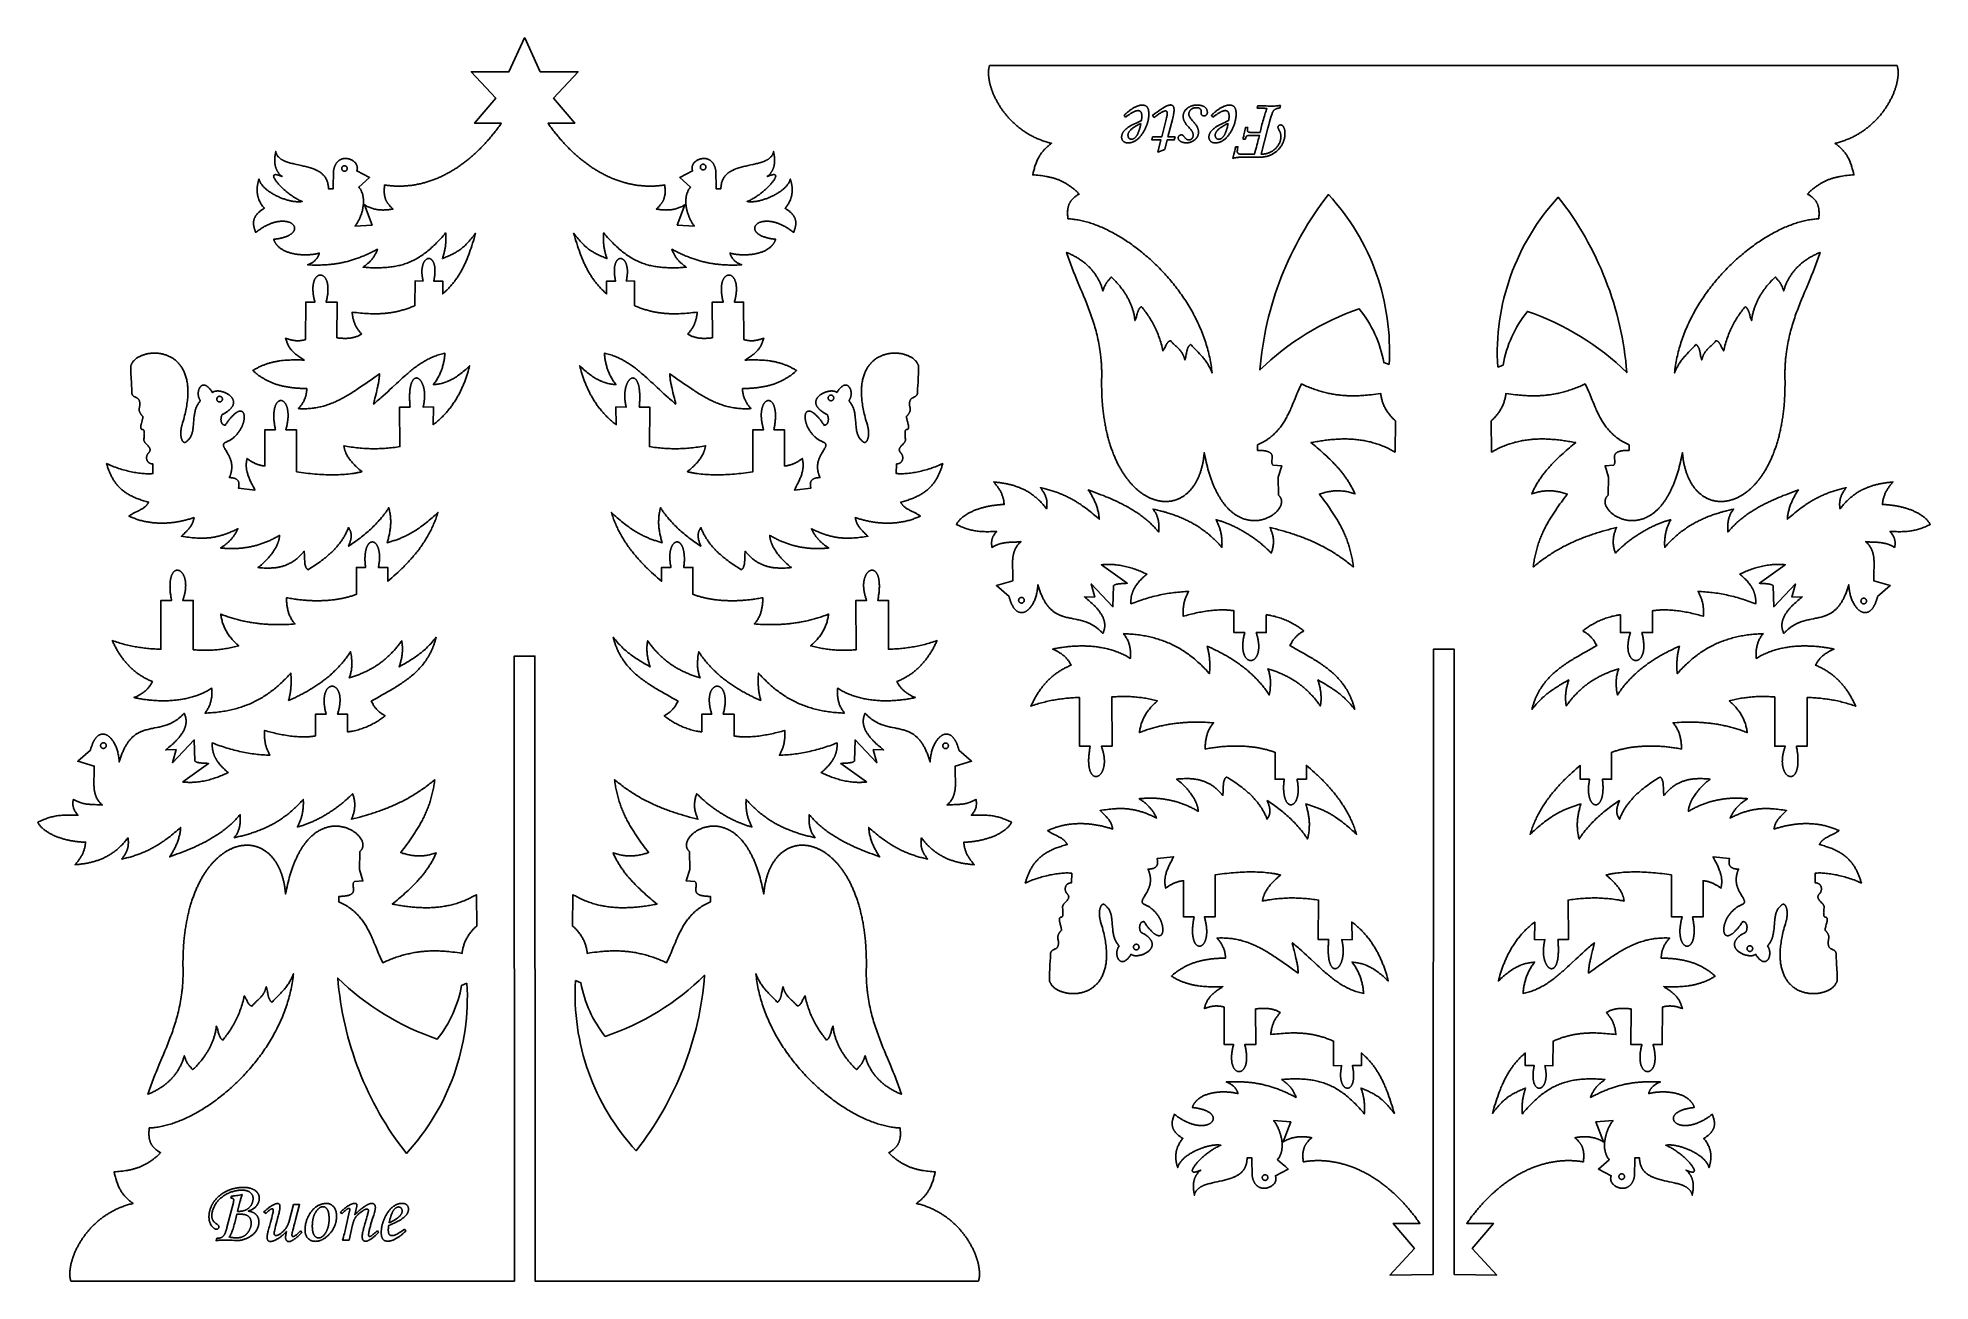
# Model space of a CAD drawing. Extents: x 2 to 372, y 3 to 246.
import ezdxf

# ---------------------------------------------------------------- set-up
doc = ezdxf.new("R2010")
doc.units = 0
doc.layers.add('Default_Layer', color=1, linetype='CONTINUOUS')
doc.layers.add('Vetor', color=1, linetype='CONTINUOUS')

msp = doc.modelspace()

# ---------------------------------------------------------------- linework, layer by layer
at = {"layer": 'Default_Layer'}
for points in [[(214.5, 230.43), (214.22, 230.81), (214.35, 230.93), (214.48, 231.05), (214.6, 231.16), (214.73, 231.27), (214.86, 231.38), (214.98, 231.48), (215.1, 231.58), (215.22, 231.68), (215.34, 231.77), (215.46, 231.85), (215.58, 231.94), (215.7, 232.02), (215.81, 232.09), (215.93, 232.16), (216.04, 232.23), (216.15, 232.29), (216.27, 232.35), (216.38, 232.41), (216.48, 232.46), (216.59, 232.51), (216.7, 232.56), (216.8, 232.6), (216.91, 232.63), (217.01, 232.67), (217.11, 232.7), (217.21, 232.72), (217.31, 232.74), (217.41, 232.76), (217.51, 232.77), (217.6, 232.78), (217.7, 232.79), (217.79, 232.79), (217.87, 232.79), (217.94, 232.78), (218.01, 232.78), (218.08, 232.76), (218.14, 232.75), (218.21, 232.73), (218.27, 232.71), (218.33, 232.69), (218.38, 232.66), (218.44, 232.63), (218.49, 232.6), (218.54, 232.56), (218.59, 232.52), (218.63, 232.48), (218.68, 232.43), (218.72, 232.38), (218.76, 232.33), (218.79, 232.27), (218.83, 232.21), (218.86, 232.15), (218.89, 232.08), (218.91, 232.01), (218.94, 231.93), (218.96, 231.85), (218.97, 231.77), (218.99, 231.68), (219, 231.59), (219.02, 231.49), (219.02, 231.39), (219.03, 231.29), (219.03, 231.18), (219.03, 231.07), (219.03, 230.96), (219.03, 230.84), (219.03, 230.73), (219.02, 230.62), (219.01, 230.5), (219, 230.39), (218.98, 230.28), (218.97, 230.16), (218.95, 230.05), (218.93, 229.93), (218.9, 229.82), (218.88, 229.71), (218.85, 229.59), (218.82, 229.48), (218.79, 229.37), (218.76, 229.25), (218.72, 229.14), (218.68, 229.03), (218.64, 228.91), (218.6, 228.8), (218.56, 228.69), (218.51, 228.58), (218.46, 228.46), (218.41, 228.35), (218.36, 228.24), (218.3, 228.12), (218.25, 228.01), (218.19, 227.9), (218.13, 227.78), (218.06, 227.67), (218, 227.56), (217.93, 227.45), (217.85, 227.32), (217.77, 227.2), (217.69, 227.08), (217.61, 226.97), (217.53, 226.86), (217.45, 226.75), (217.36, 226.65), (217.28, 226.55), (217.19, 226.45), (217.1, 226.36), (217.02, 226.28), (216.93, 226.2), (216.84, 226.12), (216.75, 226.04), (216.66, 225.97), (216.56, 225.91), (216.47, 225.85), (216.38, 225.79), (216.28, 225.73), (216.19, 225.68), (216.09, 225.64), (215.99, 225.6), (215.89, 225.56), (215.79, 225.52), (215.69, 225.49), (215.59, 225.47), (215.49, 225.45), (215.38, 225.43), (215.28, 225.41), (215.17, 225.4), (215.07, 225.4), (214.96, 225.4), (214.88, 225.4), (214.81, 225.4), (214.74, 225.41), (214.67, 225.41), (214.61, 225.43), (214.55, 225.44), (214.49, 225.45), (214.43, 225.47), (214.37, 225.49), (214.32, 225.51), (214.26, 225.54), (214.22, 225.57), (214.17, 225.6), (214.12, 225.63), (214.08, 225.66), (214.04, 225.7), (214, 225.74), (213.96, 225.78), (213.93, 225.82), (213.9, 225.86), (213.87, 225.91), (213.84, 225.96), (213.82, 226.01), (213.8, 226.06), (213.78, 226.11), (213.76, 226.16), (213.75, 226.22), (213.74, 226.28), (213.73, 226.34), (213.72, 226.4), (213.72, 226.46), (213.72, 226.53), (213.72, 226.6), (213.72, 226.67), (213.73, 226.73), (213.74, 226.8), (213.75, 226.87), (213.77, 226.94), (213.79, 227.01), (213.81, 227.08), (213.84, 227.14), (213.87, 227.21), (213.9, 227.28), (213.93, 227.35), (213.97, 227.41), (214.01, 227.48), (214.05, 227.55), (214.1, 227.62), (214.15, 227.68), (214.2, 227.75), (214.26, 227.82), (214.33, 227.89), (214.4, 227.96), (214.47, 228.02), (214.55, 228.09), (214.63, 228.16), (214.72, 228.23), (214.81, 228.3), (214.91, 228.37), (215.01, 228.44), (215.12, 228.52), (215.23, 228.59), (215.35, 228.66), (215.47, 228.73), (215.61, 228.81), (215.79, 228.9), (216, 229.01), (216.24, 229.12), (216.53, 229.26), (216.84, 229.41), (217.19, 229.57), (217.58, 229.74), (217.6, 229.86), (217.61, 229.97), (217.63, 230.08), (217.64, 230.19), (217.65, 230.3), (217.65, 230.41), (217.66, 230.52), (217.66, 230.62), (217.66, 230.69), (217.65, 230.77), (217.65, 230.83), (217.64, 230.9), (217.64, 230.96), (217.63, 231.02), (217.62, 231.08), (217.61, 231.13), (217.6, 231.18), (217.58, 231.23), (217.57, 231.28), (217.55, 231.32), (217.53, 231.36), (217.51, 231.4), (217.49, 231.43), (217.47, 231.46), (217.44, 231.49), (217.42, 231.52), (217.39, 231.54), (217.36, 231.57), (217.33, 231.59), (217.3, 231.61), (217.27, 231.63), (217.23, 231.64), (217.2, 231.66), (217.16, 231.67), (217.12, 231.68), (217.08, 231.69), (217.04, 231.69), (217, 231.7), (216.95, 231.7), (216.91, 231.7), (216.86, 231.7), (216.82, 231.7), (216.73, 231.69), (216.64, 231.67), (216.54, 231.65), (216.44, 231.62), (216.35, 231.59), (216.24, 231.55), (216.14, 231.51), (216.07, 231.47), (215.99, 231.43), (215.91, 231.39), (215.83, 231.34), (215.74, 231.29), (215.65, 231.23), (215.45, 231.11), (215.24, 230.96), (215.01, 230.8), (214.76, 230.63), (214.5, 230.43)], [(222.15, 224.1), (220.8, 223.58), (221.41, 225.97), (219.65, 225.97), (219.78, 226.57), (221.55, 226.57), (222.29, 229.42), (222.37, 229.73), (222.44, 230.02), (222.51, 230.28), (222.56, 230.52), (222.58, 230.62), (222.59, 230.73), (222.61, 230.82), (222.62, 230.91), (222.63, 230.99), (222.64, 231.07), (222.64, 231.14), (222.64, 231.21), (222.64, 231.26), (222.64, 231.31), (222.63, 231.36), (222.62, 231.41), (222.61, 231.44), (222.59, 231.48), (222.57, 231.51), (222.55, 231.54), (222.52, 231.56), (222.49, 231.58), (222.46, 231.6), (222.43, 231.62), (222.4, 231.63), (222.36, 231.64), (222.32, 231.64), (222.28, 231.64), (222.24, 231.64), (222.21, 231.64), (222.17, 231.63), (222.13, 231.62), (222.08, 231.61), (222.04, 231.6), (221.99, 231.58), (221.94, 231.56), (221.84, 231.52), (221.72, 231.46), (221.6, 231.4), (221.47, 231.33), (221.29, 231.22), (221.12, 231.11), (220.94, 231), (220.77, 230.88), (220.6, 230.76), (220.43, 230.64), (220.27, 230.51), (220.11, 230.38), (219.78, 230.77), (220.23, 231.11), (220.64, 231.41), (221.01, 231.67), (221.34, 231.91), (221.49, 232.01), (221.63, 232.1), (221.76, 232.19), (221.89, 232.27), (222, 232.34), (222.1, 232.4), (222.19, 232.45), (222.28, 232.49), (222.43, 232.57), (222.58, 232.63), (222.65, 232.66), (222.71, 232.68), (222.78, 232.71), (222.85, 232.73), (222.91, 232.75), (222.97, 232.76), (223.03, 232.78), (223.08, 232.79), (223.14, 232.8), (223.19, 232.8), (223.24, 232.81), (223.29, 232.81), (223.33, 232.81), (223.37, 232.8), (223.4, 232.8), (223.44, 232.79), (223.47, 232.78), (223.51, 232.78), (223.54, 232.76), (223.57, 232.75), (223.6, 232.73), (223.63, 232.72), (223.66, 232.7), (223.69, 232.68), (223.72, 232.66), (223.74, 232.63), (223.77, 232.61), (223.79, 232.58), (223.81, 232.55), (223.83, 232.52), (223.85, 232.48), (223.87, 232.44), (223.89, 232.41), (223.9, 232.36), (223.91, 232.32), (223.93, 232.28), (223.94, 232.23), (223.95, 232.18), (223.95, 232.12), (223.96, 232.07), (223.96, 232.01), (223.97, 231.95), (223.97, 231.83), (223.97, 231.75), (223.97, 231.67), (223.96, 231.58), (223.95, 231.48), (223.94, 231.38), (223.93, 231.28), (223.91, 231.17), (223.89, 231.05), (223.87, 230.93), (223.84, 230.81), (223.79, 230.55), (223.72, 230.26), (223.65, 229.96), (222.78, 226.57), (224.16, 226.57), (224.01, 225.97), (222.63, 225.97), (222.15, 224.1)], [(226.37, 225.41), (226.28, 225.41), (226.19, 225.42), (226.1, 225.42), (226.01, 225.43), (225.93, 225.44), (225.85, 225.45), (225.77, 225.47), (225.7, 225.49), (225.63, 225.51), (225.56, 225.53), (225.49, 225.55), (225.43, 225.58), (225.37, 225.61), (225.31, 225.64), (225.26, 225.67), (225.2, 225.71), (225.15, 225.75), (225.11, 225.78), (225.06, 225.82), (225.02, 225.86), (224.98, 225.9), (224.95, 225.94), (224.92, 225.98), (224.89, 226.02), (224.87, 226.07), (224.85, 226.11), (224.83, 226.15), (224.81, 226.2), (224.8, 226.24), (224.79, 226.29), (224.79, 226.33), (224.79, 226.38), (224.79, 226.44), (224.8, 226.49), (224.81, 226.55), (224.83, 226.6), (224.86, 226.65), (224.89, 226.69), (224.92, 226.74), (224.97, 226.78), (225.01, 226.82), (225.06, 226.86), (225.1, 226.89), (225.16, 226.91), (225.21, 226.93), (225.26, 226.94), (225.32, 226.95), (225.38, 226.95), (225.42, 226.95), (225.46, 226.95), (225.5, 226.94), (225.53, 226.94), (225.57, 226.93), (225.6, 226.91), (225.63, 226.9), (225.66, 226.88), (225.7, 226.86), (225.73, 226.83), (225.77, 226.8), (225.81, 226.75), (225.85, 226.71), (225.9, 226.65), (225.95, 226.59), (226, 226.52), (226.06, 226.45), (226.11, 226.39), (226.16, 226.33), (226.21, 226.28), (226.26, 226.23), (226.32, 226.18), (226.37, 226.14), (226.42, 226.1), (226.47, 226.07), (226.52, 226.04), (226.57, 226.02), (226.63, 226), (226.68, 225.98), (226.73, 225.97), (226.78, 225.97), (226.83, 225.97), (226.87, 225.97), (226.92, 225.97), (226.96, 225.97), (227, 225.98), (227.04, 225.99), (227.08, 226), (227.12, 226.02), (227.16, 226.03), (227.2, 226.05), (227.24, 226.07), (227.27, 226.09), (227.31, 226.12), (227.35, 226.15), (227.38, 226.17), (227.42, 226.2), (227.45, 226.24), (227.48, 226.27), (227.51, 226.31), (227.54, 226.34), (227.57, 226.38), (227.59, 226.42), (227.61, 226.45), (227.63, 226.49), (227.65, 226.54), (227.66, 226.58), (227.68, 226.62), (227.69, 226.66), (227.7, 226.71), (227.71, 226.76), (227.71, 226.8), (227.71, 226.85), (227.72, 226.9), (227.71, 226.99), (227.7, 227.07), (227.69, 227.16), (227.67, 227.25), (227.65, 227.33), (227.62, 227.42), (227.58, 227.5), (227.54, 227.58), (227.52, 227.62), (227.49, 227.67), (227.46, 227.72), (227.43, 227.77), (227.34, 227.88), (227.24, 228.01), (227.13, 228.15), (227, 228.3), (226.85, 228.46), (226.69, 228.64), (226.57, 228.76), (226.46, 228.89), (226.36, 229.01), (226.27, 229.13), (226.19, 229.26), (226.11, 229.38), (226.04, 229.5), (226.01, 229.56), (225.98, 229.62), (225.95, 229.68), (225.92, 229.73), (225.9, 229.79), (225.87, 229.85), (225.85, 229.91), (225.83, 229.97), (225.82, 230.03), (225.8, 230.09), (225.79, 230.14), (225.77, 230.2), (225.76, 230.26), (225.76, 230.32), (225.75, 230.37), (225.74, 230.43), (225.74, 230.49), (225.74, 230.54), (225.74, 230.6), (225.74, 230.66), (225.75, 230.71), (225.75, 230.77), (225.76, 230.82), (225.77, 230.87), (225.78, 230.93), (225.79, 230.98), (225.8, 231.03), (225.82, 231.09), (225.83, 231.14), (225.85, 231.19), (225.87, 231.24), (225.89, 231.29), (225.91, 231.34), (225.93, 231.39), (225.96, 231.44), (225.98, 231.49), (226.01, 231.53), (226.04, 231.58), (226.1, 231.68), (226.17, 231.77), (226.25, 231.86), (226.33, 231.95), (226.41, 232.03), (226.51, 232.12), (226.56, 232.16), (226.6, 232.2), (226.65, 232.24), (226.71, 232.28), (226.76, 232.31), (226.81, 232.35), (226.86, 232.38), (226.92, 232.41), (226.97, 232.44), (227.03, 232.47), (227.09, 232.5), (227.14, 232.53), (227.2, 232.55), (227.26, 232.58), (227.32, 232.6), (227.38, 232.62), (227.45, 232.64), (227.51, 232.66), (227.64, 232.7), (227.77, 232.72), (227.9, 232.75), (228.04, 232.77), (228.19, 232.78), (228.33, 232.79), (228.48, 232.79), (228.61, 232.79), (228.73, 232.78), (228.84, 232.78), (228.95, 232.76), (229.06, 232.75), (229.17, 232.73), (229.27, 232.71), (229.36, 232.69), (229.46, 232.66), (229.54, 232.63), (229.63, 232.6), (229.71, 232.56), (229.78, 232.52), (229.86, 232.48), (229.92, 232.43), (229.99, 232.38), (230.05, 232.33), (230.1, 232.27), (230.16, 232.22), (230.2, 232.16), (230.25, 232.1), (230.29, 232.04), (230.32, 231.98), (230.36, 231.92), (230.39, 231.85), (230.41, 231.79), (230.43, 231.72), (230.45, 231.65), (230.46, 231.58), (230.47, 231.51), (230.48, 231.44), (230.48, 231.36), (230.48, 231.29), (230.47, 231.25), (230.47, 231.22), (230.46, 231.18), (230.45, 231.15), (230.45, 231.12), (230.43, 231.09), (230.42, 231.06), (230.41, 231.03), (230.39, 231), (230.38, 230.97), (230.36, 230.94), (230.34, 230.92), (230.32, 230.89), (230.29, 230.87), (230.27, 230.84), (230.25, 230.82), (230.22, 230.8), (230.19, 230.78), (230.17, 230.76), (230.14, 230.75), (230.11, 230.73), (230.09, 230.72), (230.06, 230.71), (230.03, 230.7), (230, 230.69), (229.96, 230.68), (229.93, 230.68), (229.9, 230.67), (229.87, 230.67), (229.83, 230.67), (229.78, 230.67), (229.72, 230.68), (229.66, 230.69), (229.61, 230.71), (229.56, 230.73), (229.51, 230.76), (229.47, 230.8), (229.43, 230.83), (229.39, 230.87), (229.35, 230.91), (229.32, 230.96), (229.3, 231), (229.28, 231.05), (229.27, 231.1), (229.26, 231.15), (229.26, 231.2), (229.26, 231.24), (229.26, 231.3), (229.27, 231.42), (229.27, 231.61), (229.27, 231.64), (229.27, 231.68), (229.26, 231.71), (229.26, 231.74), (229.25, 231.77), (229.24, 231.81), (229.23, 231.84), (229.22, 231.87), (229.2, 231.9), (229.18, 231.93), (229.16, 231.95), (229.14, 231.98), (229.12, 232.01), (229.1, 232.03), (229.07, 232.06), (229.04, 232.08), (229.01, 232.11), (228.98, 232.13), (228.95, 232.15), (228.92, 232.17), (228.88, 232.19), (228.85, 232.2), (228.81, 232.22), (228.77, 232.23), (228.73, 232.24), (228.69, 232.25), (228.65, 232.26), (228.6, 232.27), (228.56, 232.27), (228.51, 232.28), (228.46, 232.28), (228.41, 232.28), (228.3, 232.28), (228.19, 232.27), (228.08, 232.26), (227.98, 232.24), (227.88, 232.22), (227.79, 232.19), (227.69, 232.16), (227.6, 232.13), (227.56, 232.11), (227.52, 232.09), (227.48, 232.06), (227.44, 232.04), (227.4, 232.01), (227.36, 231.99), (227.33, 231.96), (227.29, 231.93), (227.26, 231.9), (227.23, 231.87), (227.2, 231.84), (227.17, 231.8), (227.14, 231.77), (227.11, 231.73), (227.08, 231.69), (227.06, 231.65), (227.01, 231.57), (226.97, 231.49), (226.94, 231.41), (226.91, 231.34), (226.89, 231.26), (226.88, 231.22), (226.88, 231.18), (226.87, 231.14), (226.87, 231.1), (226.86, 231.06), (226.86, 231.02), (226.87, 230.94), (226.88, 230.87), (226.89, 230.79), (226.91, 230.71), (226.94, 230.64), (226.97, 230.56), (227.01, 230.48), (227.05, 230.41), (227.1, 230.32), (227.17, 230.23), (227.25, 230.12), (227.34, 230), (227.45, 229.87), (227.58, 229.72), (227.72, 229.57), (227.87, 229.39), (227.98, 229.27), (228.08, 229.15), (228.17, 229.03), (228.26, 228.91), (228.34, 228.79), (228.41, 228.67), (228.47, 228.55), (228.53, 228.43), (228.56, 228.37), (228.58, 228.31), (228.61, 228.25), (228.63, 228.19), (228.65, 228.13), (228.67, 228.07), (228.68, 228.02), (228.7, 227.96), (228.71, 227.9), (228.72, 227.84), (228.73, 227.78), (228.74, 227.73), (228.75, 227.67), (228.75, 227.61), (228.75, 227.55), (228.75, 227.5), (228.75, 227.39), (228.74, 227.29), (228.73, 227.19), (228.71, 227.09), (228.69, 227), (228.66, 226.9), (228.62, 226.81), (228.59, 226.72), (228.54, 226.63), (228.49, 226.54), (228.44, 226.45), (228.38, 226.37), (228.31, 226.28), (228.24, 226.2), (228.16, 226.12), (228.08, 226.04), (228, 225.97), (227.91, 225.89), (227.82, 225.83), (227.72, 225.77), (227.63, 225.71), (227.53, 225.66), (227.42, 225.61), (227.32, 225.57), (227.21, 225.53), (227.1, 225.5), (226.98, 225.47), (226.87, 225.45), (226.75, 225.43), (226.62, 225.42), (226.5, 225.41), (226.37, 225.41)], [(231.57, 230.43), (231.29, 230.81), (231.42, 230.93), (231.55, 231.05), (231.68, 231.16), (231.8, 231.27), (231.93, 231.38), (232.05, 231.48), (232.17, 231.58), (232.29, 231.68), (232.41, 231.77), (232.53, 231.85), (232.65, 231.94), (232.77, 232.02), (232.89, 232.09), (233, 232.16), (233.11, 232.23), (233.23, 232.29), (233.34, 232.35), (233.45, 232.41), (233.56, 232.46), (233.66, 232.51), (233.77, 232.56), (233.87, 232.6), (233.98, 232.63), (234.08, 232.67), (234.18, 232.7), (234.28, 232.72), (234.38, 232.74), (234.48, 232.76), (234.58, 232.77), (234.68, 232.78), (234.77, 232.79), (234.86, 232.79), (234.94, 232.79), (235.01, 232.78), (235.08, 232.78), (235.15, 232.76), (235.21, 232.75), (235.28, 232.73), (235.34, 232.71), (235.4, 232.69), (235.45, 232.66), (235.51, 232.63), (235.56, 232.6), (235.61, 232.56), (235.66, 232.52), (235.71, 232.48), (235.75, 232.43), (235.79, 232.38), (235.83, 232.33), (235.86, 232.27), (235.9, 232.21), (235.93, 232.15), (235.96, 232.08), (235.98, 232.01), (236.01, 231.93), (236.03, 231.85), (236.05, 231.77), (236.06, 231.68), (236.08, 231.59), (236.09, 231.49), (236.09, 231.39), (236.1, 231.29), (236.1, 231.18), (236.11, 231.07), (236.1, 230.96), (236.1, 230.84), (236.1, 230.73), (236.09, 230.62), (236.08, 230.5), (236.07, 230.39), (236.05, 230.28), (236.04, 230.16), (236.02, 230.05), (236, 229.93), (235.98, 229.82), (235.95, 229.71), (235.92, 229.59), (235.89, 229.48), (235.86, 229.37), (235.83, 229.25), (235.79, 229.14), (235.76, 229.03), (235.72, 228.91), (235.67, 228.8), (235.63, 228.69), (235.58, 228.58), (235.53, 228.46), (235.48, 228.35), (235.43, 228.24), (235.38, 228.12), (235.32, 228.01), (235.26, 227.9), (235.2, 227.78), (235.13, 227.67), (235.07, 227.56), (235, 227.45), (234.92, 227.32), (234.84, 227.2), (234.76, 227.08), (234.68, 226.97), (234.6, 226.86), (234.52, 226.75), (234.43, 226.65), (234.35, 226.55), (234.26, 226.45), (234.18, 226.36), (234.09, 226.28), (234, 226.2), (233.91, 226.12), (233.82, 226.04), (233.73, 225.97), (233.64, 225.91), (233.54, 225.85), (233.45, 225.79), (233.35, 225.73), (233.26, 225.68), (233.16, 225.64), (233.06, 225.6), (232.96, 225.56), (232.86, 225.52), (232.76, 225.49), (232.66, 225.47), (232.56, 225.45), (232.45, 225.43), (232.35, 225.41), (232.24, 225.4), (232.14, 225.4), (232.03, 225.4), (231.96, 225.4), (231.88, 225.4), (231.81, 225.41), (231.75, 225.41), (231.68, 225.43), (231.62, 225.44), (231.56, 225.45), (231.5, 225.47), (231.44, 225.49), (231.39, 225.51), (231.34, 225.54), (231.29, 225.57), (231.24, 225.6), (231.19, 225.63), (231.15, 225.66), (231.11, 225.7), (231.07, 225.74), (231.03, 225.78), (231, 225.82), (230.97, 225.86), (230.94, 225.91), (230.91, 225.96), (230.89, 226.01), (230.87, 226.06), (230.85, 226.11), (230.83, 226.16), (230.82, 226.22), (230.81, 226.28), (230.8, 226.34), (230.79, 226.4), (230.79, 226.46), (230.79, 226.53), (230.79, 226.6), (230.79, 226.67), (230.8, 226.73), (230.81, 226.8), (230.82, 226.87), (230.84, 226.94), (230.86, 227.01), (230.88, 227.08), (230.91, 227.14), (230.94, 227.21), (230.97, 227.28), (231, 227.35), (231.04, 227.41), (231.08, 227.48), (231.12, 227.55), (231.17, 227.62), (231.22, 227.68), (231.28, 227.75), (231.34, 227.82), (231.4, 227.89), (231.47, 227.96), (231.54, 228.02), (231.62, 228.09), (231.7, 228.16), (231.79, 228.23), (231.88, 228.3), (231.98, 228.37), (232.08, 228.44), (232.19, 228.52), (232.3, 228.59), (232.42, 228.66), (232.54, 228.73), (232.68, 228.81), (232.86, 228.9), (233.07, 229.01), (233.31, 229.12), (233.6, 229.26), (233.91, 229.41), (234.26, 229.57), (234.65, 229.74), (234.67, 229.86), (234.68, 229.97), (234.7, 230.08), (234.71, 230.19), (234.72, 230.3), (234.72, 230.41), (234.73, 230.52), (234.73, 230.62), (234.73, 230.69), (234.72, 230.77), (234.72, 230.83), (234.72, 230.9), (234.71, 230.96), (234.7, 231.02), (234.69, 231.08), (234.68, 231.13), (234.67, 231.18), (234.65, 231.23), (234.64, 231.28), (234.62, 231.32), (234.6, 231.36), (234.58, 231.4), (234.56, 231.43), (234.54, 231.46), (234.52, 231.49), (234.49, 231.52), (234.46, 231.54), (234.43, 231.57), (234.4, 231.59), (234.37, 231.61), (234.34, 231.63), (234.3, 231.64), (234.27, 231.66), (234.23, 231.67), (234.19, 231.68), (234.15, 231.69), (234.11, 231.69), (234.07, 231.7), (234.02, 231.7), (233.98, 231.7), (233.93, 231.7), (233.89, 231.7), (233.8, 231.69), (233.71, 231.67), (233.61, 231.65), (233.52, 231.62), (233.42, 231.59), (233.32, 231.55), (233.21, 231.51), (233.14, 231.47), (233.06, 231.43), (232.98, 231.39), (232.9, 231.34), (232.81, 231.29), (232.72, 231.23), (232.52, 231.11), (232.31, 230.96), (232.08, 230.8), (231.83, 230.63), (231.57, 230.43)], [(236.01, 224.64), (236.47, 224.64), (236.41, 224.31), (236.38, 224.17), (236.36, 224.05), (236.35, 223.94), (236.34, 223.85), (236.33, 223.78), (236.33, 223.72), (236.33, 223.68), (236.33, 223.65), (236.33, 223.62), (236.34, 223.59), (236.35, 223.56), (236.35, 223.53), (236.36, 223.5), (236.38, 223.47), (236.39, 223.45), (236.4, 223.42), (236.42, 223.4), (236.44, 223.38), (236.46, 223.36), (236.48, 223.34), (236.5, 223.32), (236.52, 223.3), (236.55, 223.29), (236.58, 223.27), (236.61, 223.26), (236.64, 223.24), (236.68, 223.23), (236.72, 223.22), (236.76, 223.21), (236.81, 223.2), (236.9, 223.18), (237.01, 223.17), (237.13, 223.17), (237.26, 223.17), (237.81, 223.17), (237.98, 223.17), (239.68, 223.17), (239.78, 223.51), (239.96, 224.16), (240.07, 224.56), (240.18, 224.95), (240.27, 225.32), (240.37, 225.66), (240.45, 225.99), (240.53, 226.3), (240.6, 226.59), (240.66, 226.87), (239, 226.87), (238.85, 226.87), (238.72, 226.86), (238.61, 226.85), (238.5, 226.84), (238.45, 226.83), (238.41, 226.82), (238.37, 226.81), (238.33, 226.8), (238.3, 226.79), (238.27, 226.78), (238.24, 226.76), (238.22, 226.75), (238.19, 226.73), (238.17, 226.71), (238.15, 226.69), (238.13, 226.67), (238.11, 226.64), (238.09, 226.61), (238.07, 226.57), (238.05, 226.54), (238.03, 226.5), (238.02, 226.46), (237.98, 226.36), (237.95, 226.26), (237.92, 226.14), (237.46, 226.14), (237.52, 226.41), (237.59, 226.69), (237.65, 226.96), (237.71, 227.24), (237.76, 227.52), (237.82, 227.81), (237.87, 228.09), (237.92, 228.38), (238.39, 228.38), (238.36, 228.16), (238.34, 228), (238.33, 227.88), (238.33, 227.81), (238.33, 227.79), (238.33, 227.76), (238.33, 227.74), (238.34, 227.72), (238.35, 227.69), (238.36, 227.67), (238.37, 227.65), (238.38, 227.63), (238.39, 227.61), (238.41, 227.6), (238.42, 227.58), (238.44, 227.56), (238.46, 227.55), (238.48, 227.53), (238.53, 227.51), (238.57, 227.49), (238.62, 227.48), (238.68, 227.47), (238.75, 227.46), (238.84, 227.45), (238.94, 227.44), (239.05, 227.43), (239.18, 227.43), (240.8, 227.43), (240.87, 227.73), (240.94, 228.03), (241.01, 228.34), (241.09, 228.66), (241.17, 228.98), (241.26, 229.31), (241.35, 229.64), (241.45, 229.98), (241.55, 230.31), (241.64, 230.63), (241.73, 230.92), (241.82, 231.2), (241.91, 231.45), (241.99, 231.69), (242.07, 231.9), (242.14, 232.1), (241.97, 232.13), (241.81, 232.15), (241.65, 232.17), (241.49, 232.18), (241.35, 232.2), (241.2, 232.2), (241.06, 232.21), (240.92, 232.21), (240.84, 232.21), (240.75, 232.21), (240.66, 232.2), (240.58, 232.2), (240.49, 232.19), (240.4, 232.18), (240.32, 232.17), (240.23, 232.16), (240.38, 232.65), (240.5, 232.66), (240.62, 232.66), (240.73, 232.67), (240.84, 232.67), (240.98, 232.67), (241.22, 232.66), (241.57, 232.64), (242.01, 232.61), (242.29, 232.59), (242.55, 232.58), (242.79, 232.57), (243.01, 232.57), (243.22, 232.57), (243.43, 232.58), (243.64, 232.59), (243.86, 232.61), (244.08, 232.63), (244.31, 232.66), (244.54, 232.69), (244.77, 232.72), (244.67, 232.25), (244.49, 232.21), (244.32, 232.17), (244.17, 232.13), (244.04, 232.09), (243.98, 232.07), (243.92, 232.05), (243.87, 232.02), (243.82, 232), (243.78, 231.98), (243.74, 231.96), (243.7, 231.94), (243.67, 231.91), (243.61, 231.87), (243.56, 231.82), (243.5, 231.77), (243.45, 231.72), (243.41, 231.66), (243.37, 231.6), (243.33, 231.54), (243.3, 231.48), (243.26, 231.41), (243.22, 231.32), (243.18, 231.21), (243.14, 231.08), (243.09, 230.94), (243.03, 230.78), (242.98, 230.61), (242.92, 230.42), (242.79, 229.98), (242.64, 229.48), (242.48, 228.9), (242.31, 228.26), (241.01, 223.17), (241.15, 223.17), (241.29, 223.18), (241.43, 223.19), (241.56, 223.21), (241.69, 223.23), (241.82, 223.25), (241.95, 223.28), (242.08, 223.31), (242.2, 223.34), (242.32, 223.38), (242.44, 223.42), (242.56, 223.47), (242.68, 223.51), (242.79, 223.56), (242.9, 223.62), (243.01, 223.68), (243.11, 223.74), (243.22, 223.8), (243.31, 223.87), (243.41, 223.94), (243.51, 224.01), (243.6, 224.08), (243.69, 224.16), (243.77, 224.24), (243.86, 224.32), (243.94, 224.4), (244.02, 224.49), (244.09, 224.58), (244.17, 224.67), (244.24, 224.76), (244.3, 224.86), (244.37, 224.96), (244.43, 225.06), (244.49, 225.16), (244.54, 225.26), (244.59, 225.36), (244.63, 225.46), (244.68, 225.56), (244.71, 225.67), (244.75, 225.77), (244.78, 225.87), (244.8, 225.97), (244.82, 226.07), (244.84, 226.18), (244.85, 226.28), (244.86, 226.38), (244.87, 226.48), (244.87, 226.59), (244.87, 226.67), (244.87, 226.75), (244.86, 226.84), (244.85, 226.92), (244.84, 227.01), (244.82, 227.09), (244.81, 227.18), (244.79, 227.27), (244.77, 227.32), (244.76, 227.38), (244.73, 227.44), (244.71, 227.51), (244.67, 227.58), (244.64, 227.66), (244.59, 227.74), (244.55, 227.83), (244.49, 227.94), (244.44, 228.04), (244.4, 228.13), (244.36, 228.21), (244.34, 228.29), (244.32, 228.35), (244.3, 228.41), (244.3, 228.44), (244.3, 228.46), (244.3, 228.5), (244.31, 228.55), (244.32, 228.59), (244.34, 228.63), (244.36, 228.67), (244.38, 228.7), (244.41, 228.74), (244.45, 228.77), (244.48, 228.8), (244.52, 228.83), (244.57, 228.85), (244.61, 228.87), (244.66, 228.88), (244.71, 228.89), (244.76, 228.9), (244.82, 228.9), (244.86, 228.9), (244.9, 228.9), (244.94, 228.89), (244.98, 228.88), (245.02, 228.87), (245.06, 228.85), (245.09, 228.83), (245.13, 228.81), (245.16, 228.79), (245.2, 228.76), (245.23, 228.73), (245.26, 228.7), (245.29, 228.67), (245.32, 228.63), (245.35, 228.59), (245.37, 228.54), (245.41, 228.48), (245.44, 228.42), (245.47, 228.35), (245.5, 228.28), (245.53, 228.21), (245.55, 228.13), (245.57, 228.05), (245.59, 227.97), (245.61, 227.88), (245.62, 227.79), (245.63, 227.7), (245.64, 227.6), (245.65, 227.51), (245.66, 227.4), (245.66, 227.3), (245.66, 227.19), (245.66, 227.08), (245.66, 226.98), (245.65, 226.87), (245.64, 226.77), (245.63, 226.66), (245.62, 226.56), (245.6, 226.46), (245.58, 226.35), (245.56, 226.25), (245.53, 226.15), (245.5, 226.05), (245.47, 225.95), (245.44, 225.85), (245.41, 225.75), (245.37, 225.65), (245.33, 225.55), (245.29, 225.45), (245.24, 225.35), (245.19, 225.26), (245.14, 225.16), (245.09, 225.06), (245.03, 224.97), (244.97, 224.87), (244.91, 224.78), (244.85, 224.68), (244.78, 224.59), (244.71, 224.5), (244.64, 224.41), (244.57, 224.31), (244.49, 224.22), (244.41, 224.13), (244.33, 224.04), (244.24, 223.95), (244.16, 223.87), (244.07, 223.79), (243.98, 223.71), (243.89, 223.63), (243.8, 223.56), (243.7, 223.49), (243.61, 223.42), (243.51, 223.35), (243.41, 223.29), (243.31, 223.23), (243.2, 223.17), (243.1, 223.12), (242.99, 223.06), (242.89, 223.02), (242.78, 222.97), (242.67, 222.93), (242.55, 222.89), (242.44, 222.85), (242.32, 222.81), (242.21, 222.78), (242.09, 222.75), (241.97, 222.73), (241.84, 222.7), (241.72, 222.68), (241.59, 222.66), (241.47, 222.65), (241.34, 222.63), (241.21, 222.62), (241.07, 222.62), (240.94, 222.61), (240.8, 222.61), (237.54, 222.61), (237.4, 222.61), (237.26, 222.61), (237.11, 222.6), (236.96, 222.6), (236.81, 222.59), (236.66, 222.57), (236.5, 222.56), (236.34, 222.54), (236.28, 222.54), (236.21, 222.53), (236.13, 222.51), (236.03, 222.49), (235.79, 222.44), (235.49, 222.37), (235.69, 223.17), (235.84, 223.82), (235.9, 224.09), (235.95, 224.31), (235.99, 224.49), (236.01, 224.64)], [(217.48, 229.2), (217.31, 229.12), (217.15, 229.04), (216.99, 228.97), (216.84, 228.89), (216.69, 228.81), (216.55, 228.73), (216.41, 228.65), (216.28, 228.56), (216.15, 228.48), (216.03, 228.4), (215.92, 228.31), (215.81, 228.23), (215.7, 228.14), (215.6, 228.06), (215.51, 227.97), (215.42, 227.88), (215.36, 227.82), (215.31, 227.76), (215.26, 227.7), (215.21, 227.63), (215.17, 227.57), (215.13, 227.51), (215.1, 227.45), (215.07, 227.39), (215.04, 227.33), (215.02, 227.27), (215, 227.21), (214.98, 227.14), (214.97, 227.08), (214.96, 227.02), (214.95, 226.96), (214.95, 226.9), (214.95, 226.86), (214.95, 226.81), (214.96, 226.77), (214.96, 226.73), (214.97, 226.69), (214.98, 226.65), (214.99, 226.61), (215, 226.57), (215.01, 226.54), (215.03, 226.5), (215.04, 226.47), (215.06, 226.44), (215.08, 226.41), (215.1, 226.38), (215.12, 226.35), (215.15, 226.32), (215.17, 226.3), (215.19, 226.27), (215.22, 226.25), (215.25, 226.23), (215.27, 226.21), (215.3, 226.19), (215.33, 226.17), (215.36, 226.16), (215.39, 226.14), (215.43, 226.13), (215.46, 226.12), (215.49, 226.12), (215.53, 226.11), (215.56, 226.1), (215.6, 226.1), (215.64, 226.1), (215.68, 226.1), (215.72, 226.11), (215.76, 226.11), (215.8, 226.12), (215.83, 226.12), (215.87, 226.14), (215.91, 226.15), (215.95, 226.16), (215.99, 226.18), (216.03, 226.19), (216.06, 226.21), (216.1, 226.24), (216.14, 226.26), (216.18, 226.28), (216.21, 226.31), (216.25, 226.34), (216.3, 226.38), (216.35, 226.42), (216.4, 226.47), (216.44, 226.52), (216.49, 226.57), (216.53, 226.62), (216.58, 226.68), (216.62, 226.74), (216.66, 226.8), (216.7, 226.86), (216.74, 226.93), (216.78, 226.99), (216.82, 227.06), (216.85, 227.14), (216.89, 227.21), (216.92, 227.29), (216.97, 227.41), (217.02, 227.53), (217.06, 227.65), (217.11, 227.76), (217.15, 227.88), (217.19, 228), (217.22, 228.12), (217.26, 228.24), (217.29, 228.36), (217.32, 228.48), (217.35, 228.6), (217.38, 228.72), (217.41, 228.84), (217.43, 228.96), (217.46, 229.08), (217.48, 229.2)], [(234.55, 229.2), (234.38, 229.12), (234.22, 229.04), (234.06, 228.97), (233.91, 228.89), (233.76, 228.81), (233.62, 228.73), (233.48, 228.65), (233.35, 228.56), (233.22, 228.48), (233.1, 228.4), (232.99, 228.31), (232.88, 228.23), (232.77, 228.14), (232.67, 228.06), (232.58, 227.97), (232.49, 227.88), (232.43, 227.82), (232.38, 227.76), (232.33, 227.7), (232.28, 227.63), (232.24, 227.57), (232.2, 227.51), (232.17, 227.45), (232.14, 227.39), (232.11, 227.33), (232.09, 227.27), (232.07, 227.21), (232.05, 227.14), (232.04, 227.08), (232.03, 227.02), (232.02, 226.96), (232.02, 226.9), (232.02, 226.86), (232.02, 226.81), (232.03, 226.77), (232.03, 226.73), (232.04, 226.69), (232.05, 226.65), (232.06, 226.61), (232.07, 226.57), (232.08, 226.54), (232.1, 226.5), (232.11, 226.47), (232.13, 226.44), (232.15, 226.41), (232.17, 226.38), (232.19, 226.35), (232.22, 226.32), (232.24, 226.3), (232.27, 226.27), (232.29, 226.25), (232.32, 226.23), (232.35, 226.21), (232.37, 226.19), (232.4, 226.17), (232.43, 226.16), (232.47, 226.14), (232.5, 226.13), (232.53, 226.12), (232.56, 226.12), (232.6, 226.11), (232.64, 226.1), (232.67, 226.1), (232.71, 226.1), (232.75, 226.1), (232.79, 226.11), (232.83, 226.11), (232.87, 226.12), (232.91, 226.12), (232.94, 226.14), (232.98, 226.15), (233.02, 226.16), (233.06, 226.18), (233.1, 226.19), (233.14, 226.21), (233.17, 226.24), (233.21, 226.26), (233.25, 226.28), (233.29, 226.31), (233.32, 226.34), (233.37, 226.38), (233.42, 226.42), (233.47, 226.47), (233.52, 226.52), (233.56, 226.57), (233.61, 226.62), (233.65, 226.68), (233.69, 226.74), (233.73, 226.8), (233.77, 226.86), (233.81, 226.93), (233.85, 226.99), (233.89, 227.06), (233.93, 227.14), (233.96, 227.21), (234, 227.29), (234.04, 227.41), (234.09, 227.53), (234.13, 227.65), (234.18, 227.76), (234.22, 227.88), (234.26, 228), (234.29, 228.12), (234.33, 228.24), (234.36, 228.36), (234.4, 228.48), (234.43, 228.6), (234.45, 228.72), (234.48, 228.84), (234.5, 228.96), (234.53, 229.08), (234.55, 229.2)], [(61.14, 220.38), (61.14, 220.44), (61.15, 220.49), (61.17, 220.54), (61.18, 220.59), (61.21, 220.64), (61.23, 220.69), (61.27, 220.73), (61.3, 220.77), (61.34, 220.81), (61.38, 220.84), (61.43, 220.86), (61.48, 220.89), (61.53, 220.91), (61.58, 220.92), (61.63, 220.93), (61.69, 220.93), (61.75, 220.93), (61.8, 220.92), (61.85, 220.91), (61.9, 220.89), (61.95, 220.86), (62, 220.84), (62.04, 220.81), (62.08, 220.77), (62.11, 220.73), (62.15, 220.69), (62.17, 220.64), (62.2, 220.59), (62.22, 220.54), (62.23, 220.49), (62.24, 220.44), (62.24, 220.38), (62.24, 220.32), (62.23, 220.27), (62.22, 220.22), (62.2, 220.17), (62.17, 220.12), (62.15, 220.07), (62.11, 220.03), (62.08, 219.99), (62.04, 219.96), (62, 219.92), (61.95, 219.9), (61.9, 219.87), (61.85, 219.86), (61.8, 219.84), (61.75, 219.83), (61.69, 219.83), (61.63, 219.83), (61.58, 219.84), (61.53, 219.86), (61.48, 219.87), (61.43, 219.9), (61.38, 219.92), (61.34, 219.96), (61.3, 219.99), (61.27, 220.03), (61.23, 220.07), (61.21, 220.12), (61.18, 220.17), (61.17, 220.22), (61.15, 220.27), (61.14, 220.32), (61.14, 220.38)], [(131.3, 220.67), (131.3, 220.72), (131.31, 220.78), (131.32, 220.83), (131.34, 220.88), (131.36, 220.93), (131.39, 220.97), (131.42, 221.02), (131.46, 221.05), (131.5, 221.09), (131.54, 221.12), (131.58, 221.15), (131.63, 221.17), (131.68, 221.19), (131.73, 221.2), (131.79, 221.21), (131.85, 221.22), (131.9, 221.21), (131.96, 221.2), (132.01, 221.19), (132.06, 221.17), (132.11, 221.15), (132.15, 221.12), (132.2, 221.09), (132.23, 221.05), (132.27, 221.02), (132.3, 220.97), (132.33, 220.93), (132.35, 220.88), (132.37, 220.83), (132.38, 220.78), (132.39, 220.72), (132.4, 220.67), (132.39, 220.61), (132.38, 220.55), (132.37, 220.5), (132.35, 220.45), (132.33, 220.4), (132.3, 220.36), (132.27, 220.32), (132.23, 220.28), (132.2, 220.24), (132.15, 220.21), (132.11, 220.18), (132.06, 220.16), (132.01, 220.14), (131.96, 220.13), (131.9, 220.12), (131.85, 220.12), (131.79, 220.12), (131.73, 220.13), (131.68, 220.14), (131.63, 220.16), (131.58, 220.18), (131.54, 220.21), (131.5, 220.24), (131.46, 220.28), (131.42, 220.32), (131.39, 220.36), (131.36, 220.4), (131.34, 220.45), (131.32, 220.5), (131.31, 220.55), (131.3, 220.61), (131.3, 220.67)], [(36.71, 175.28), (36.71, 175.34), (36.72, 175.39), (36.74, 175.44), (36.75, 175.49), (36.78, 175.54), (36.81, 175.59), (36.84, 175.63), (36.87, 175.67), (36.91, 175.7), (36.95, 175.74), (37, 175.76), (37.05, 175.79), (37.1, 175.8), (37.15, 175.82), (37.21, 175.83), (37.26, 175.83), (37.32, 175.83), (37.37, 175.82), (37.43, 175.8), (37.48, 175.79), (37.52, 175.76), (37.57, 175.74), (37.61, 175.7), (37.65, 175.67), (37.69, 175.63), (37.72, 175.59), (37.75, 175.54), (37.77, 175.49), (37.79, 175.44), (37.8, 175.39), (37.81, 175.34), (37.81, 175.28), (37.81, 175.22), (37.8, 175.17), (37.79, 175.12), (37.77, 175.06), (37.75, 175.02), (37.72, 174.97), (37.69, 174.93), (37.65, 174.89), (37.61, 174.85), (37.57, 174.82), (37.52, 174.8), (37.48, 174.77), (37.43, 174.75), (37.37, 174.74), (37.32, 174.73), (37.26, 174.73), (37.21, 174.73), (37.15, 174.74), (37.1, 174.75), (37.05, 174.77), (37, 174.8), (36.95, 174.82), (36.91, 174.85), (36.87, 174.89), (36.84, 174.93), (36.81, 174.97), (36.78, 175.02), (36.75, 175.06), (36.74, 175.12), (36.72, 175.17), (36.71, 175.22), (36.71, 175.28)], [(156.3, 175.51), (156.31, 175.57), (156.32, 175.62), (156.33, 175.67), (156.35, 175.73), (156.37, 175.77), (156.4, 175.82), (156.43, 175.86), (156.47, 175.9), (156.5, 175.94), (156.55, 175.97), (156.59, 175.99), (156.64, 176.02), (156.69, 176.04), (156.74, 176.05), (156.8, 176.06), (156.85, 176.06), (156.91, 176.06), (156.96, 176.05), (157.02, 176.04), (157.07, 176.02), (157.12, 175.99), (157.16, 175.97), (157.2, 175.94), (157.24, 175.9), (157.28, 175.86), (157.31, 175.82), (157.34, 175.77), (157.36, 175.73), (157.38, 175.67), (157.39, 175.62), (157.4, 175.57), (157.4, 175.51), (157.4, 175.45), (157.39, 175.4), (157.38, 175.35), (157.36, 175.3), (157.34, 175.25), (157.31, 175.2), (157.28, 175.16), (157.24, 175.12), (157.2, 175.09), (157.16, 175.05), (157.12, 175.03), (157.07, 175), (157.02, 174.99), (156.96, 174.97), (156.91, 174.96), (156.85, 174.96), (156.8, 174.96), (156.74, 174.97), (156.69, 174.99), (156.64, 175), (156.59, 175.03), (156.55, 175.05), (156.5, 175.09), (156.47, 175.12), (156.43, 175.16), (156.4, 175.2), (156.37, 175.25), (156.35, 175.3), (156.33, 175.35), (156.32, 175.4), (156.31, 175.45), (156.3, 175.51)], [(193.57, 135.94), (193.57, 136), (193.58, 136.05), (193.59, 136.11), (193.61, 136.16), (193.63, 136.2), (193.66, 136.25), (193.69, 136.29), (193.73, 136.33), (193.77, 136.37), (193.81, 136.4), (193.85, 136.43), (193.9, 136.45), (193.95, 136.47), (194, 136.48), (194.06, 136.49), (194.12, 136.49), (194.17, 136.49), (194.23, 136.48), (194.28, 136.47), (194.33, 136.45), (194.38, 136.43), (194.42, 136.4), (194.47, 136.37), (194.5, 136.33), (194.54, 136.29), (194.57, 136.25), (194.6, 136.2), (194.62, 136.16), (194.64, 136.11), (194.65, 136.05), (194.66, 136), (194.67, 135.94), (194.66, 135.89), (194.65, 135.83), (194.64, 135.78), (194.62, 135.73), (194.6, 135.68), (194.57, 135.63), (194.54, 135.59), (194.5, 135.55), (194.47, 135.52), (194.42, 135.49), (194.38, 135.46), (194.33, 135.44), (194.28, 135.42), (194.23, 135.4), (194.17, 135.4), (194.12, 135.39), (194.06, 135.4), (194, 135.4), (193.95, 135.42), (193.9, 135.44), (193.85, 135.46), (193.81, 135.49), (193.77, 135.52), (193.73, 135.55), (193.69, 135.59), (193.66, 135.63), (193.63, 135.68), (193.61, 135.73), (193.59, 135.78), (193.58, 135.83), (193.57, 135.89), (193.57, 135.94)], [(358.34, 135.79), (358.34, 135.85), (358.35, 135.9), (358.36, 135.95), (358.38, 136), (358.4, 136.05), (358.43, 136.1), (358.46, 136.14), (358.5, 136.18), (358.54, 136.22), (358.58, 136.25), (358.62, 136.27), (358.67, 136.3), (358.72, 136.32), (358.77, 136.33), (358.83, 136.34), (358.89, 136.34), (358.94, 136.34), (359, 136.33), (359.05, 136.32), (359.1, 136.3), (359.15, 136.27), (359.19, 136.25), (359.24, 136.22), (359.27, 136.18), (359.31, 136.14), (359.34, 136.1), (359.37, 136.05), (359.39, 136), (359.41, 135.95), (359.42, 135.9), (359.43, 135.85), (359.44, 135.79), (359.43, 135.73), (359.42, 135.68), (359.41, 135.63), (359.39, 135.58), (359.37, 135.53), (359.34, 135.48), (359.31, 135.44), (359.27, 135.4), (359.24, 135.37), (359.19, 135.33), (359.15, 135.31), (359.1, 135.28), (359.05, 135.27), (359, 135.25), (358.94, 135.24), (358.89, 135.24), (358.83, 135.24), (358.77, 135.25), (358.72, 135.27), (358.67, 135.28), (358.62, 135.31), (358.58, 135.33), (358.54, 135.37), (358.5, 135.4), (358.46, 135.44), (358.43, 135.48), (358.4, 135.53), (358.38, 135.58), (358.36, 135.63), (358.35, 135.68), (358.34, 135.73), (358.34, 135.79)], [(13.98, 107.52), (13.99, 107.58), (13.99, 107.63), (14.01, 107.68), (14.03, 107.73), (14.05, 107.78), (14.08, 107.83), (14.11, 107.87), (14.14, 107.91), (14.18, 107.94), (14.23, 107.98), (14.27, 108), (14.32, 108.03), (14.37, 108.05), (14.42, 108.06), (14.48, 108.07), (14.53, 108.07), (14.59, 108.07), (14.64, 108.06), (14.7, 108.05), (14.75, 108.03), (14.8, 108), (14.84, 107.98), (14.88, 107.94), (14.92, 107.91), (14.96, 107.87), (14.99, 107.83), (15.02, 107.78), (15.04, 107.73), (15.06, 107.68), (15.07, 107.63), (15.08, 107.58), (15.08, 107.52), (15.08, 107.46), (15.07, 107.41), (15.06, 107.36), (15.04, 107.31), (15.02, 107.26), (14.99, 107.21), (14.96, 107.17), (14.92, 107.13), (14.88, 107.1), (14.84, 107.06), (14.8, 107.04), (14.75, 107.01), (14.7, 106.99), (14.64, 106.98), (14.59, 106.97), (14.53, 106.97), (14.48, 106.97), (14.42, 106.98), (14.37, 106.99), (14.32, 107.01), (14.27, 107.04), (14.23, 107.06), (14.18, 107.1), (14.14, 107.13), (14.11, 107.17), (14.08, 107.21), (14.05, 107.26), (14.03, 107.31), (14.01, 107.36), (13.99, 107.41), (13.99, 107.46), (13.98, 107.52)], [(178.72, 107.47), (178.73, 107.53), (178.73, 107.58), (178.75, 107.64), (178.77, 107.69), (178.79, 107.73), (178.82, 107.78), (178.85, 107.82), (178.88, 107.86), (178.92, 107.9), (178.97, 107.93), (179.01, 107.96), (179.06, 107.98), (179.11, 108), (179.16, 108.01), (179.22, 108.02), (179.27, 108.02), (179.33, 108.02), (179.38, 108.01), (179.44, 108), (179.49, 107.98), (179.54, 107.96), (179.58, 107.93), (179.62, 107.9), (179.66, 107.86), (179.7, 107.82), (179.73, 107.78), (179.76, 107.73), (179.78, 107.69), (179.8, 107.64), (179.81, 107.58), (179.82, 107.53), (179.82, 107.47), (179.82, 107.42), (179.81, 107.36), (179.8, 107.31), (179.78, 107.26), (179.76, 107.21), (179.73, 107.16), (179.7, 107.12), (179.66, 107.08), (179.62, 107.05), (179.58, 107.02), (179.54, 106.99), (179.49, 106.97), (179.44, 106.95), (179.38, 106.93), (179.33, 106.93), (179.27, 106.92), (179.22, 106.93), (179.16, 106.93), (179.11, 106.95), (179.06, 106.97), (179.01, 106.99), (178.97, 107.02), (178.92, 107.05), (178.88, 107.08), (178.85, 107.12), (178.82, 107.16), (178.79, 107.21), (178.77, 107.26), (178.75, 107.31), (178.73, 107.36), (178.73, 107.42), (178.72, 107.47)], [(217.12, 68.11), (217.12, 68.06), (217.11, 68), (217.1, 67.95), (217.08, 67.9), (217.06, 67.85), (217.03, 67.81), (217, 67.76), (216.96, 67.73), (216.92, 67.69), (216.88, 67.66), (216.84, 67.63), (216.79, 67.61), (216.74, 67.59), (216.68, 67.58), (216.63, 67.57), (216.57, 67.56), (216.52, 67.57), (216.46, 67.58), (216.41, 67.59), (216.36, 67.61), (216.31, 67.63), (216.27, 67.66), (216.22, 67.69), (216.18, 67.73), (216.15, 67.76), (216.12, 67.81), (216.09, 67.85), (216.07, 67.9), (216.05, 67.95), (216.03, 68), (216.03, 68.06), (216.02, 68.11), (216.03, 68.17), (216.03, 68.22), (216.05, 68.28), (216.07, 68.33), (216.09, 68.38), (216.12, 68.42), (216.15, 68.46), (216.18, 68.5), (216.22, 68.54), (216.27, 68.57), (216.31, 68.6), (216.36, 68.62), (216.41, 68.64), (216.46, 68.65), (216.52, 68.66), (216.57, 68.66), (216.63, 68.66), (216.68, 68.65), (216.74, 68.64), (216.79, 68.62), (216.84, 68.6), (216.88, 68.57), (216.92, 68.54), (216.96, 68.5), (217, 68.46), (217.03, 68.42), (217.06, 68.38), (217.08, 68.33), (217.1, 68.28), (217.11, 68.22), (217.12, 68.17), (217.12, 68.11)], [(337.16, 67.81), (337.16, 67.75), (337.15, 67.7), (337.14, 67.64), (337.12, 67.59), (337.09, 67.55), (337.07, 67.5), (337.03, 67.46), (337, 67.42), (336.96, 67.38), (336.92, 67.35), (336.87, 67.32), (336.82, 67.3), (336.77, 67.28), (336.72, 67.27), (336.67, 67.26), (336.61, 67.26), (336.55, 67.26), (336.5, 67.27), (336.45, 67.28), (336.4, 67.3), (336.35, 67.32), (336.3, 67.35), (336.26, 67.38), (336.22, 67.42), (336.19, 67.46), (336.15, 67.5), (336.13, 67.55), (336.1, 67.59), (336.08, 67.64), (336.07, 67.7), (336.06, 67.75), (336.06, 67.81), (336.06, 67.86), (336.07, 67.92), (336.08, 67.97), (336.1, 68.02), (336.13, 68.07), (336.15, 68.11), (336.19, 68.16), (336.22, 68.2), (336.26, 68.23), (336.3, 68.26), (336.35, 68.29), (336.4, 68.31), (336.45, 68.33), (336.5, 68.35), (336.55, 68.35), (336.61, 68.36), (336.67, 68.35), (336.72, 68.35), (336.77, 68.33), (336.82, 68.31), (336.87, 68.29), (336.92, 68.26), (336.96, 68.23), (337, 68.2), (337.03, 68.16), (337.07, 68.11), (337.09, 68.07), (337.12, 68.02), (337.14, 67.97), (337.15, 67.92), (337.16, 67.86), (337.16, 67.81)], [(242.32, 23.03), (242.32, 22.98), (242.31, 22.92), (242.3, 22.87), (242.28, 22.82), (242.26, 22.77), (242.23, 22.73), (242.2, 22.68), (242.16, 22.65), (242.12, 22.61), (242.08, 22.58), (242.04, 22.55), (241.99, 22.53), (241.94, 22.51), (241.89, 22.5), (241.83, 22.49), (241.77, 22.48), (241.72, 22.49), (241.66, 22.5), (241.61, 22.51), (241.56, 22.53), (241.51, 22.55), (241.47, 22.58), (241.43, 22.61), (241.39, 22.65), (241.35, 22.68), (241.32, 22.73), (241.29, 22.77), (241.27, 22.82), (241.25, 22.87), (241.24, 22.92), (241.23, 22.98), (241.22, 23.03), (241.23, 23.09), (241.24, 23.15), (241.25, 23.2), (241.27, 23.25), (241.29, 23.3), (241.32, 23.34), (241.35, 23.38), (241.39, 23.42), (241.43, 23.46), (241.47, 23.49), (241.51, 23.52), (241.56, 23.54), (241.61, 23.56), (241.66, 23.57), (241.72, 23.58), (241.77, 23.58), (241.83, 23.58), (241.89, 23.57), (241.94, 23.56), (241.99, 23.54), (242.04, 23.52), (242.08, 23.49), (242.12, 23.46), (242.16, 23.42), (242.2, 23.38), (242.23, 23.34), (242.26, 23.3), (242.28, 23.25), (242.3, 23.2), (242.31, 23.15), (242.32, 23.09), (242.32, 23.03)], [(312.09, 23.22), (312.09, 23.16), (312.08, 23.1), (312.07, 23.05), (312.05, 23), (312.03, 22.95), (312, 22.91), (311.97, 22.87), (311.93, 22.83), (311.89, 22.79), (311.85, 22.76), (311.81, 22.73), (311.76, 22.71), (311.71, 22.69), (311.65, 22.68), (311.6, 22.67), (311.54, 22.67), (311.49, 22.67), (311.43, 22.68), (311.38, 22.69), (311.33, 22.71), (311.28, 22.73), (311.24, 22.76), (311.19, 22.79), (311.15, 22.83), (311.12, 22.87), (311.09, 22.91), (311.06, 22.95), (311.04, 23), (311.02, 23.05), (311, 23.1), (311, 23.16), (310.99, 23.22), (311, 23.27), (311, 23.33), (311.02, 23.38), (311.04, 23.43), (311.06, 23.48), (311.09, 23.52), (311.12, 23.57), (311.15, 23.6), (311.19, 23.64), (311.24, 23.67), (311.28, 23.7), (311.33, 23.72), (311.38, 23.74), (311.43, 23.75), (311.49, 23.76), (311.54, 23.77), (311.6, 23.76), (311.65, 23.75), (311.71, 23.74), (311.76, 23.72), (311.81, 23.7), (311.85, 23.67), (311.89, 23.64), (311.93, 23.6), (311.97, 23.57), (312, 23.52), (312.03, 23.48), (312.05, 23.43), (312.07, 23.38), (312.08, 23.33), (312.09, 23.27), (312.09, 23.22)], [(39.48, 18.96), (39.58, 19.38), (39.83, 19.4), (40.07, 19.43), (40.33, 19.46), (40.59, 19.5), (40.85, 19.55), (41.12, 19.6), (41.4, 19.66), (41.67, 19.72), (41.53, 19.3), (41.47, 19.11), (41.42, 18.92), (41.36, 18.75), (41.32, 18.59), (41.28, 18.44), (41.24, 18.3), (40.78, 16.41), (40.88, 16.41), (40.97, 16.41), (41.06, 16.41), (41.15, 16.42), (41.23, 16.42), (41.32, 16.43), (41.4, 16.44), (41.49, 16.45), (41.57, 16.46), (41.65, 16.48), (41.73, 16.49), (41.81, 16.51), (41.88, 16.53), (41.96, 16.55), (42.03, 16.57), (42.1, 16.59), (42.17, 16.62), (42.24, 16.64), (42.31, 16.67), (42.37, 16.7), (42.43, 16.73), (42.5, 16.76), (42.56, 16.79), (42.62, 16.83), (42.68, 16.86), (42.73, 16.9), (42.79, 16.94), (42.84, 16.98), (42.9, 17.02), (42.95, 17.07), (43, 17.11), (43.04, 17.16), (43.14, 17.25), (43.22, 17.35), (43.26, 17.4), (43.3, 17.45), (43.34, 17.5), (43.38, 17.55), (43.41, 17.6), (43.45, 17.66), (43.48, 17.71), (43.51, 17.76), (43.54, 17.82), (43.57, 17.87), (43.59, 17.93), (43.62, 17.98), (43.64, 18.04), (43.66, 18.09), (43.68, 18.15), (43.7, 18.21), (43.72, 18.27), (43.73, 18.33), (43.75, 18.39), (43.76, 18.45), (43.77, 18.51), (43.78, 18.57), (43.79, 18.63), (43.8, 18.69), (43.8, 18.75), (43.81, 18.82), (43.81, 18.88), (43.81, 18.95), (43.81, 19.04), (43.8, 19.12), (43.79, 19.21), (43.78, 19.29), (43.76, 19.37), (43.73, 19.45), (43.7, 19.53), (43.67, 19.6), (43.63, 19.67), (43.59, 19.74), (43.55, 19.81), (43.5, 19.87), (43.44, 19.94), (43.39, 20), (43.32, 20.06), (43.26, 20.11), (43.19, 20.17), (43.11, 20.22), (43.03, 20.27), (42.95, 20.31), (42.86, 20.35), (42.77, 20.39), (42.68, 20.42), (42.58, 20.45), (42.47, 20.48), (42.36, 20.5), (42.25, 20.52), (42.13, 20.54), (42.01, 20.55), (41.89, 20.56), (41.76, 20.56), (41.62, 20.56), (41.43, 20.56), (41.24, 20.55), (41.05, 20.54), (40.86, 20.52), (40.67, 20.49), (40.49, 20.46), (40.3, 20.42), (40.12, 20.38), (39.94, 20.33), (39.75, 20.27), (39.57, 20.21), (39.39, 20.15), (39.22, 20.08), (39.04, 20), (38.86, 19.91), (38.69, 19.82), (38.51, 19.73), (38.35, 19.63), (38.18, 19.53), (38.03, 19.43), (37.87, 19.32), (37.73, 19.21), (37.58, 19.1), (37.44, 18.98), (37.31, 18.86), (37.18, 18.74), (37.06, 18.61), (36.94, 18.48), (36.82, 18.34), (36.71, 18.2), (36.61, 18.06), (36.51, 17.92), (36.41, 17.77), (36.33, 17.62), (36.25, 17.47), (36.17, 17.33), (36.1, 17.18), (36.04, 17.03), (35.98, 16.88), (35.93, 16.73), (35.88, 16.59), (35.84, 16.44), (35.81, 16.29), (35.78, 16.14), (35.76, 16), (35.75, 15.92), (35.75, 15.85), (35.74, 15.77), (35.74, 15.7), (35.73, 15.63), (35.73, 15.55), (35.74, 15.47), (35.74, 15.39), (35.75, 15.31), (35.76, 15.24), (35.77, 15.16), (35.78, 15.09), (35.8, 15.02), (35.82, 14.95), (35.84, 14.88), (35.87, 14.81), (35.9, 14.75), (35.93, 14.69), (35.97, 14.62), (36, 14.56), (36.04, 14.5), (36.08, 14.45), (36.11, 14.41), (36.15, 14.37), (36.19, 14.33), (36.25, 14.28), (36.31, 14.24), (36.37, 14.18), (36.45, 14.13), (36.53, 14.07), (36.63, 14), (36.71, 13.94), (36.79, 13.89), (36.85, 13.83), (36.91, 13.78), (36.95, 13.74), (36.99, 13.7), (37.02, 13.66), (37.04, 13.63), (37.06, 13.6), (37.08, 13.56), (37.09, 13.52), (37.1, 13.48), (37.11, 13.44), (37.11, 13.4), (37.11, 13.36), (37.11, 13.31), (37.1, 13.27), (37.09, 13.23), (37.08, 13.19), (37.06, 13.15), (37.04, 13.11), (37.01, 13.08), (36.98, 13.04), (36.94, 13.01), (36.91, 12.99), (36.87, 12.96), (36.83, 12.95), (36.79, 12.93), (36.75, 12.92), (36.71, 12.92), (36.66, 12.91), (36.6, 12.92), (36.54, 12.92), (36.48, 12.94), (36.42, 12.96), (36.36, 12.98), (36.3, 13.01), (36.23, 13.05), (36.17, 13.09), (36.11, 13.14), (36.05, 13.19), (35.99, 13.25), (35.92, 13.31), (35.86, 13.38), (35.8, 13.45), (35.74, 13.53), (35.67, 13.62), (35.61, 13.71), (35.56, 13.8), (35.51, 13.9), (35.46, 13.99), (35.41, 14.09), (35.37, 14.2), (35.34, 14.3), (35.3, 14.41), (35.28, 14.52), (35.25, 14.63), (35.23, 14.75), (35.21, 14.87), (35.2, 14.99), (35.19, 15.11), (35.18, 15.24), (35.18, 15.36), (35.18, 15.45), (35.18, 15.54), (35.19, 15.63), (35.19, 15.72), (35.2, 15.81), (35.21, 15.9), (35.22, 15.99), (35.23, 16.07), (35.25, 16.16), (35.26, 16.25), (35.28, 16.34), (35.3, 16.42), (35.32, 16.51), (35.34, 16.6), (35.37, 16.69), (35.39, 16.77), (35.42, 16.86), (35.45, 16.95), (35.48, 17.03), (35.51, 17.12), (35.55, 17.2), (35.58, 17.29), (35.62, 17.38), (35.66, 17.46), (35.7, 17.55), (35.74, 17.63), (35.79, 17.72), (35.83, 17.8), (35.88, 17.89), (35.93, 17.97), (35.98, 18.05), (36.03, 18.14), (36.09, 18.22), (36.14, 18.3), (36.2, 18.38), (36.26, 18.46), (36.32, 18.54), (36.38, 18.62), (36.44, 18.7), (36.51, 18.77), (36.57, 18.85), (36.64, 18.92), (36.71, 18.99), (36.78, 19.07), (36.85, 19.14), (36.92, 19.21), (36.99, 19.28), (37.07, 19.34), (37.14, 19.41), (37.22, 19.47), (37.3, 19.54), (37.38, 19.6), (37.46, 19.66), (37.55, 19.73), (37.63, 19.79), (37.72, 19.85), (37.81, 19.9), (37.89, 19.96), (37.98, 20.02), (38.08, 20.07), (38.17, 20.13), (38.26, 20.18), (38.36, 20.23), (38.46, 20.28), (38.56, 20.33), (38.65, 20.38), (38.75, 20.43), (38.85, 20.47), (38.95, 20.52), (39.06, 20.56), (39.16, 20.6), (39.26, 20.64), (39.36, 20.68), (39.47, 20.71), (39.57, 20.75), (39.68, 20.78), (39.78, 20.81), (39.89, 20.84), (39.99, 20.87), (40.1, 20.9), (40.21, 20.92), (40.32, 20.94), (40.43, 20.97), (40.54, 20.99), (40.65, 21), (40.76, 21.02), (40.87, 21.04), (40.98, 21.05), (41.1, 21.06), (41.21, 21.07), (41.32, 21.08), (41.44, 21.09), (41.55, 21.09), (41.67, 21.1), (41.79, 21.1), (41.9, 21.1), (42.09, 21.1), (42.27, 21.09), (42.45, 21.08), (42.62, 21.06), (42.79, 21.04), (42.95, 21.01), (43.1, 20.98), (43.18, 20.97), (43.25, 20.95), (43.32, 20.93), (43.39, 20.91), (43.46, 20.88), (43.53, 20.86), (43.6, 20.84), (43.66, 20.81), (43.72, 20.78), (43.78, 20.76), (43.85, 20.73), (43.9, 20.7), (43.96, 20.66), (44.02, 20.63), (44.07, 20.6), (44.12, 20.56), (44.18, 20.52), (44.23, 20.49), (44.32, 20.41), (44.41, 20.33), (44.5, 20.25), (44.58, 20.17), (44.61, 20.13), (44.65, 20.08), (44.68, 20.04), (44.71, 20), (44.74, 19.95), (44.77, 19.91), (44.8, 19.86), (44.83, 19.82), (44.85, 19.77), (44.87, 19.72), (44.89, 19.68), (44.91, 19.63), (44.93, 19.58), (44.95, 19.53), (44.96, 19.48), (44.98, 19.43), (44.99, 19.38), (45, 19.33), (45.01, 19.28), (45.01, 19.23), (45.02, 19.18), (45.02, 19.12), (45.03, 19.07), (45.03, 19.02), (45.02, 18.91), (45.02, 18.81), (45.01, 18.71), (44.99, 18.61), (44.97, 18.51), (44.95, 18.42), (44.92, 18.32), (44.89, 18.23), (44.86, 18.13), (44.82, 18.04), (44.77, 17.95), (44.73, 17.86), (44.67, 17.77), (44.62, 17.69), (44.56, 17.6), (44.49, 17.52), (44.42, 17.43), (44.35, 17.35), (44.27, 17.27), (44.19, 17.2), (44.1, 17.12), (44.01, 17.05), (43.92, 16.98), (43.82, 16.92), (43.71, 16.85), (43.6, 16.79), (43.49, 16.73), (43.38, 16.67), (43.25, 16.62), (43.13, 16.57), (43, 16.52), (42.87, 16.47), (42.96, 16.45), (43.05, 16.44), (43.13, 16.42), (43.22, 16.4), (43.3, 16.38), (43.38, 16.36), (43.46, 16.34), (43.54, 16.31), (43.61, 16.29), (43.68, 16.26), (43.75, 16.23), (43.81, 16.2), (43.87, 16.17), (43.93, 16.14), (43.99, 16.11), (44.05, 16.07), (44.1, 16.03), (44.15, 16), (44.2, 15.96), (44.25, 15.92), (44.3, 15.88), (44.34, 15.83), (44.39, 15.79), (44.43, 15.75), (44.47, 15.7), (44.51, 15.65), (44.55, 15.6), (44.58, 15.56), (44.62, 15.5), (44.65, 15.45), (44.68, 15.4), (44.71, 15.35), (44.74, 15.29), (44.77, 15.24), (44.79, 15.18), (44.82, 15.12), (44.84, 15.06), (44.86, 15), (44.87, 14.94), (44.89, 14.88), (44.9, 14.82), (44.92, 14.75), (44.93, 14.69), (44.94, 14.62), (44.94, 14.56), (44.95, 14.49), (44.95, 14.42), (44.95, 14.35), (44.95, 14.24), (44.94, 14.12), (44.93, 14.01), (44.92, 13.9), (44.9, 13.79), (44.87, 13.68), (44.85, 13.57), (44.81, 13.46), (44.78, 13.35), (44.74, 13.24), (44.69, 13.14), (44.64, 13.03), (44.59, 12.93), (44.53, 12.82), (44.47, 12.72), (44.41, 12.62), (44.34, 12.51), (44.26, 12.41), (44.19, 12.32), (44.1, 12.22), (44.02, 12.13), (43.93, 12.04), (43.84, 11.95), (43.74, 11.86), (43.64, 11.78), (43.53, 11.7), (43.42, 11.62), (43.31, 11.54), (43.19, 11.47), (43.07, 11.39), (42.94, 11.32), (42.81, 11.25), (42.68, 11.19), (42.55, 11.13), (42.42, 11.07), (42.28, 11.02), (42.15, 10.97), (42.02, 10.93), (41.88, 10.89), (41.74, 10.85), (41.61, 10.82), (41.47, 10.79), (41.33, 10.77), (41.19, 10.75), (41.05, 10.74), (40.91, 10.73), (40.77, 10.72), (40.63, 10.72), (40.53, 10.72), (40.41, 10.72), (40.11, 10.73), (39.7, 10.76), (39.21, 10.79), (38.94, 10.8), (38.67, 10.81), (38.4, 10.81), (38.12, 10.81), (37.9, 10.81), (37.69, 10.8), (37.49, 10.79), (37.3, 10.78), (37.11, 10.76), (36.92, 10.73), (36.75, 10.71), (36.58, 10.68), (36.7, 11.14), (36.81, 11.15), (36.92, 11.16), (37.02, 11.17), (37.12, 11.19), (37.21, 11.2), (37.3, 11.22), (37.39, 11.25), (37.47, 11.27), (37.54, 11.3), (37.62, 11.33), (37.69, 11.36), (37.75, 11.4), (37.81, 11.44), (37.87, 11.48), (37.92, 11.52), (37.97, 11.57), (38.02, 11.62), (38.07, 11.68), (38.11, 11.74), (38.16, 11.81), (38.21, 11.89), (38.25, 11.98), (38.3, 12.07), (38.34, 12.17), (38.39, 12.28), (38.43, 12.4), (38.47, 12.52), (38.52, 12.65), (38.56, 12.78), (38.6, 12.93), (38.65, 13.08), (38.69, 13.24), (39.95, 18.18), (39.98, 18.33), (39.99, 18.4), (40, 18.46), (40.01, 18.51), (40.02, 18.57), (40.02, 18.61), (40.02, 18.66), (40.02, 18.69), (40.02, 18.72), (40.01, 18.75), (40, 18.78), (39.98, 18.81), (39.96, 18.83), (39.94, 18.86), (39.91, 18.89), (39.89, 18.91), (39.86, 18.93), (39.83, 18.95), (39.8, 18.96), (39.76, 18.98), (39.73, 18.98), (39.69, 18.99), (39.65, 18.99), (39.61, 18.99), (39.57, 18.98), (39.53, 18.98), (39.48, 18.96)], [(42.41, 15.73), (42.34, 15.75), (42.28, 15.77), (42.2, 15.79), (42.12, 15.8), (42.04, 15.82), (41.94, 15.83), (41.84, 15.84), (41.74, 15.85), (41.62, 15.86), (41.5, 15.87), (41.38, 15.88), (41.24, 15.88), (40.96, 15.89), (40.65, 15.89), (40.21, 14.18), (40.13, 13.86), (40.05, 13.56), (39.97, 13.27), (39.89, 13.01), (39.81, 12.76), (39.73, 12.53), (39.65, 12.33), (39.61, 12.23), (39.57, 12.14), (39.53, 12.03), (39.48, 11.93), (39.42, 11.84), (39.37, 11.75), (39.31, 11.66), (39.25, 11.57), (39.18, 11.49), (39.11, 11.42), (39.3, 11.37), (39.48, 11.33), (39.66, 11.3), (39.82, 11.28), (39.99, 11.25), (40.14, 11.24), (40.29, 11.23), (40.43, 11.23), (40.52, 11.23), (40.61, 11.23), (40.7, 11.24), (40.79, 11.24), (40.88, 11.25), (40.96, 11.26), (41.05, 11.27), (41.13, 11.29), (41.21, 11.3), (41.29, 11.32), (41.37, 11.34), (41.45, 11.36), (41.52, 11.38), (41.59, 11.4), (41.67, 11.43), (41.74, 11.46), (41.81, 11.49), (41.88, 11.52), (41.94, 11.55), (42.01, 11.59), (42.07, 11.62), (42.13, 11.66), (42.19, 11.7), (42.25, 11.75), (42.31, 11.79), (42.37, 11.84), (42.42, 11.88), (42.48, 11.93), (42.53, 11.98), (42.58, 12.04), (42.63, 12.09), (42.68, 12.15), (42.77, 12.26), (42.86, 12.38), (42.94, 12.5), (43.01, 12.62), (43.05, 12.68), (43.08, 12.74), (43.11, 12.8), (43.14, 12.87), (43.17, 12.93), (43.2, 12.99), (43.23, 13.06), (43.25, 13.12), (43.28, 13.18), (43.3, 13.25), (43.32, 13.31), (43.34, 13.38), (43.35, 13.45), (43.37, 13.51), (43.38, 13.58), (43.4, 13.65), (43.41, 13.71), (43.42, 13.78), (43.43, 13.85), (43.43, 13.92), (43.44, 13.99), (43.44, 14.06), (43.44, 14.13), (43.44, 14.2), (43.44, 14.27), (43.44, 14.34), (43.43, 14.4), (43.43, 14.47), (43.42, 14.53), (43.4, 14.6), (43.39, 14.66), (43.37, 14.72), (43.35, 14.78), (43.33, 14.84), (43.31, 14.89), (43.28, 14.95), (43.25, 15), (43.22, 15.06), (43.19, 15.11), (43.15, 15.16), (43.12, 15.21), (43.08, 15.26), (43.04, 15.3), (43, 15.35), (42.96, 15.39), (42.92, 15.43), (42.87, 15.47), (42.83, 15.51), (42.78, 15.54), (42.73, 15.57), (42.68, 15.61), (42.63, 15.63), (42.57, 15.66), (42.52, 15.69), (42.46, 15.71), (42.41, 15.73)], [(51.7, 17.75), (52.92, 17.75), (52.12, 14.77), (51.95, 14.16), (51.81, 13.62), (51.69, 13.14), (51.59, 12.74), (51.51, 12.41), (51.48, 12.27), (51.45, 12.14), (51.43, 12.04), (51.42, 11.95), (51.41, 11.88), (51.41, 11.82), (51.41, 11.78), (51.41, 11.75), (51.42, 11.71), (51.43, 11.68), (51.44, 11.65), (51.45, 11.62), (51.47, 11.6), (51.49, 11.58), (51.51, 11.56), (51.53, 11.54), (51.55, 11.53), (51.57, 11.51), (51.59, 11.5), (51.61, 11.5), (51.63, 11.49), (51.66, 11.49), (51.69, 11.49), (51.73, 11.5), (51.77, 11.51), (51.81, 11.52), (51.86, 11.54), (51.9, 11.56), (51.95, 11.59), (52, 11.62), (52.07, 11.68), (52.17, 11.75), (52.28, 11.85), (52.4, 11.96), (52.54, 12.1), (52.7, 12.25), (52.87, 12.42), (53.06, 12.61), (53.34, 12.29), (53.13, 12.08), (52.93, 11.88), (52.73, 11.69), (52.54, 11.51), (52.36, 11.35), (52.27, 11.28), (52.18, 11.21), (52.1, 11.14), (52.02, 11.08), (51.94, 11.02), (51.86, 10.96), (51.78, 10.9), (51.7, 10.85), (51.63, 10.81), (51.56, 10.76), (51.48, 10.72), (51.42, 10.69), (51.35, 10.65), (51.28, 10.62), (51.22, 10.6), (51.16, 10.58), (51.1, 10.56), (51.04, 10.54), (50.98, 10.53), (50.93, 10.52), (50.87, 10.52), (50.82, 10.51), (50.79, 10.51), (50.76, 10.52), (50.72, 10.52), (50.69, 10.53), (50.66, 10.53), (50.63, 10.54), (50.6, 10.55), (50.57, 10.56), (50.54, 10.58), (50.51, 10.59), (50.48, 10.61), (50.46, 10.63), (50.43, 10.65), (50.4, 10.67), (50.38, 10.69), (50.35, 10.72), (50.33, 10.75), (50.31, 10.77), (50.29, 10.8), (50.27, 10.83), (50.26, 10.87), (50.24, 10.9), (50.23, 10.94), (50.21, 10.97), (50.2, 11.01), (50.19, 11.05), (50.19, 11.09), (50.18, 11.13), (50.17, 11.18), (50.17, 11.22), (50.17, 11.27), (50.17, 11.31), (50.17, 11.43), (50.18, 11.55), (50.19, 11.69), (50.21, 11.83), (50.24, 11.98), (50.27, 12.14), (50.3, 12.32), (50.35, 12.5), (50.25, 12.39), (50.15, 12.28), (50.05, 12.18), (49.94, 12.08), (49.84, 11.97), (49.73, 11.88), (49.61, 11.78), (49.5, 11.68), (49.38, 11.59), (49.26, 11.49), (49.14, 11.4), (49.01, 11.31), (48.88, 11.23), (48.75, 11.14), (48.61, 11.06), (48.47, 10.97), (48.38, 10.92), (48.29, 10.87), (48.2, 10.83), (48.12, 10.78), (48.03, 10.74), (47.95, 10.71), (47.86, 10.68), (47.78, 10.65), (47.7, 10.62), (47.62, 10.6), (47.55, 10.58), (47.47, 10.57), (47.4, 10.55), (47.33, 10.55), (47.26, 10.54), (47.19, 10.54), (47.15, 10.54), (47.12, 10.54), (47.08, 10.55), (47.05, 10.55), (47.01, 10.56), (46.98, 10.57), (46.95, 10.58), (46.92, 10.59), (46.89, 10.6), (46.87, 10.62), (46.84, 10.63), (46.81, 10.65), (46.79, 10.67), (46.76, 10.69), (46.74, 10.71), (46.72, 10.73), (46.7, 10.76), (46.68, 10.79), (46.67, 10.82), (46.65, 10.85), (46.63, 10.88), (46.62, 10.91), (46.61, 10.95), (46.6, 10.99), (46.59, 11.03), (46.58, 11.07), (46.57, 11.11), (46.57, 11.16), (46.56, 11.25), (46.56, 11.36), (46.56, 11.44), (46.56, 11.53), (46.57, 11.61), (46.58, 11.7), (46.59, 11.79), (46.6, 11.88), (46.62, 11.98), (46.64, 12.07), (46.67, 12.22), (46.71, 12.41), (46.77, 12.62), (46.83, 12.88), (46.91, 13.16), (46.99, 13.48), (47.2, 14.22), (47.33, 14.71), (47.45, 15.15), (47.54, 15.53), (47.62, 15.86), (47.66, 16.01), (47.69, 16.15), (47.71, 16.27), (47.73, 16.38), (47.75, 16.47), (47.76, 16.56), (47.76, 16.63), (47.77, 16.68), (47.76, 16.74), (47.76, 16.77), (47.76, 16.79), (47.75, 16.81), (47.74, 16.83), (47.73, 16.85), (47.72, 16.87), (47.71, 16.88), (47.7, 16.9), (47.69, 16.91), (47.67, 16.91), (47.65, 16.92), (47.64, 16.93), (47.62, 16.93), (47.6, 16.93), (47.56, 16.93), (47.51, 16.92), (47.47, 16.91), (47.42, 16.89), (47.36, 16.87), (47.3, 16.84), (47.24, 16.81), (47.18, 16.77), (47.11, 16.72), (47.02, 16.66), (46.93, 16.59), (46.82, 16.5), (46.7, 16.4), (46.57, 16.28), (46.43, 16.16), (46.28, 16.01), (45.9, 16.31), (46.18, 16.55), (46.44, 16.78), (46.56, 16.88), (46.68, 16.98), (46.8, 17.07), (46.91, 17.15), (47.01, 17.23), (47.12, 17.31), (47.21, 17.38), (47.31, 17.44), (47.4, 17.5), (47.48, 17.56), (47.56, 17.6), (47.64, 17.64), (47.79, 17.72), (47.93, 17.79), (47.99, 17.82), (48.06, 17.84), (48.12, 17.87), (48.18, 17.89), (48.24, 17.91), (48.3, 17.92), (48.36, 17.94), (48.41, 17.95), (48.46, 17.96), (48.51, 17.96), (48.56, 17.97), (48.61, 17.97), (48.66, 17.97), (48.71, 17.96), (48.75, 17.95), (48.79, 17.93), (48.83, 17.91), (48.87, 17.88), (48.91, 17.85), (48.94, 17.82), (48.96, 17.8), (48.97, 17.77), (49, 17.73), (49.02, 17.68), (49.04, 17.62), (49.05, 17.56), (49.06, 17.49), (49.07, 17.42), (49.07, 17.35), (49.07, 17.27), (49.06, 17.17), (49.05, 17.07), (49.03, 16.95), (49.01, 16.81), (48.98, 16.67), (48.95, 16.51), (48.92, 16.33), (48.88, 16.15), (48.83, 15.94), (48.78, 15.73), (48.72, 15.5), (48.6, 15.01), (48.46, 14.46), (48.33, 13.97), (48.22, 13.54), (48.12, 13.16), (48.05, 12.84), (47.99, 12.57), (47.95, 12.36), (47.93, 12.28), (47.92, 12.21), (47.91, 12.15), (47.91, 12.1), (47.91, 12.06), (47.92, 12.02), (47.93, 11.98), (47.94, 11.94), (47.95, 11.9), (47.97, 11.87), (48, 11.83), (48.02, 11.8), (48.05, 11.77), (48.08, 11.74), (48.11, 11.72), (48.14, 11.7), (48.17, 11.69), (48.2, 11.68), (48.24, 11.67), (48.27, 11.67), (48.33, 11.67), (48.39, 11.68), (48.46, 11.7), (48.53, 11.72), (48.61, 11.75), (48.68, 11.78), (48.76, 11.82), (48.85, 11.87), (48.93, 11.92), (49.02, 11.98), (49.11, 12.04), (49.21, 12.11), (49.31, 12.19), (49.41, 12.27), (49.51, 12.36), (49.62, 12.45), (49.73, 12.55), (49.83, 12.66), (49.93, 12.76), (50.02, 12.86), (50.11, 12.97), (50.19, 13.08), (50.27, 13.19), (50.35, 13.3), (50.42, 13.41), (50.48, 13.53), (50.54, 13.64), (50.6, 13.76), (50.65, 13.88), (50.69, 14), (50.73, 14.12), (50.77, 14.25), (51.7, 17.75)], [(58.19, 17.97), (58.29, 17.97), (58.4, 17.96), (58.49, 17.94), (58.59, 17.93), (58.69, 17.9), (58.78, 17.87), (58.87, 17.84), (58.96, 17.8), (59.04, 17.76), (59.12, 17.71), (59.21, 17.65), (59.28, 17.59), (59.36, 17.53), (59.44, 17.46), (59.51, 17.38), (59.58, 17.3), (59.65, 17.22), (59.71, 17.13), (59.77, 17.04), (59.82, 16.94), (59.87, 16.84), (59.92, 16.73), (59.96, 16.62), (59.99, 16.51), (60.03, 16.39), (60.05, 16.27), (60.08, 16.15), (60.1, 16.02), (60.11, 15.88), (60.12, 15.75), (60.13, 15.6), (60.13, 15.46), (60.13, 15.34), (60.13, 15.22), (60.12, 15.11), (60.11, 14.99), (60.1, 14.88), (60.09, 14.76), (60.07, 14.65), (60.05, 14.54), (60.03, 14.43), (60, 14.31), (59.98, 14.2), (59.95, 14.09), (59.91, 13.99), (59.88, 13.88), (59.84, 13.77), (59.8, 13.66), (59.76, 13.56), (59.71, 13.45), (59.66, 13.35), (59.61, 13.25), (59.56, 13.14), (59.5, 13.04), (59.45, 12.94), (59.39, 12.84), (59.32, 12.74), (59.26, 12.64), (59.19, 12.54), (59.12, 12.44), (59.04, 12.35), (58.97, 12.25), (58.89, 12.16), (58.8, 12.06), (58.72, 11.97), (58.64, 11.88), (58.55, 11.79), (58.47, 11.71), (58.39, 11.63), (58.3, 11.55), (58.22, 11.48), (58.13, 11.41), (58.05, 11.34), (57.96, 11.27), (57.87, 11.21), (57.79, 11.15), (57.7, 11.09), (57.61, 11.04), (57.53, 10.99), (57.44, 10.94), (57.35, 10.89), (57.26, 10.85), (57.17, 10.81), (57.09, 10.78), (57, 10.74), (56.91, 10.71), (56.82, 10.68), (56.73, 10.66), (56.64, 10.64), (56.55, 10.62), (56.46, 10.6), (56.36, 10.59), (56.27, 10.58), (56.18, 10.57), (56.09, 10.57), (56, 10.56), (55.88, 10.57), (55.77, 10.57), (55.67, 10.59), (55.56, 10.6), (55.46, 10.62), (55.36, 10.65), (55.27, 10.68), (55.17, 10.71), (55.08, 10.75), (54.99, 10.8), (54.91, 10.85), (54.83, 10.9), (54.75, 10.96), (54.67, 11.02), (54.6, 11.09), (54.52, 11.16), (54.46, 11.24), (54.39, 11.32), (54.34, 11.4), (54.28, 11.49), (54.23, 11.58), (54.19, 11.67), (54.15, 11.76), (54.11, 11.86), (54.08, 11.97), (54.05, 12.07), (54.02, 12.18), (54.01, 12.3), (53.99, 12.41), (53.98, 12.54), (53.97, 12.66), (53.97, 12.79), (53.97, 12.9), (53.97, 13.01), (53.98, 13.12), (53.99, 13.23), (54, 13.34), (54.01, 13.45), (54.02, 13.55), (54.03, 13.66), (54.05, 13.77), (54.07, 13.88), (54.09, 13.98), (54.11, 14.09), (54.14, 14.19), (54.17, 14.3), (54.2, 14.4), (54.23, 14.5), (54.26, 14.61), (54.29, 14.71), (54.33, 14.81), (54.37, 14.91), (54.41, 15.01), (54.45, 15.11), (54.5, 15.21), (54.55, 15.31), (54.59, 15.41), (54.64, 15.51), (54.7, 15.61), (54.75, 15.7), (54.81, 15.8), (54.87, 15.9), (54.93, 15.99), (54.99, 16.09), (55.07, 16.2), (55.15, 16.32), (55.24, 16.42), (55.32, 16.53), (55.41, 16.63), (55.5, 16.73), (55.58, 16.82), (55.67, 16.91), (55.76, 17), (55.86, 17.08), (55.95, 17.16), (56.04, 17.23), (56.14, 17.31), (56.24, 17.37), (56.33, 17.44), (56.43, 17.5), (56.53, 17.56), (56.64, 17.61), (56.74, 17.66), (56.84, 17.7), (56.95, 17.75), (57.06, 17.78), (57.16, 17.82), (57.27, 17.85), (57.38, 17.88), (57.5, 17.9), (57.61, 17.92), (57.72, 17.94), (57.84, 17.95), (57.95, 17.96), (58.07, 17.97), (58.19, 17.97)], [(57.47, 17.33), (57.42, 17.33), (57.38, 17.33), (57.33, 17.32), (57.29, 17.31), (57.24, 17.3), (57.2, 17.29), (57.15, 17.28), (57.11, 17.27), (57.06, 17.25), (57.02, 17.23), (56.98, 17.21), (56.93, 17.18), (56.89, 17.16), (56.84, 17.13), (56.8, 17.1), (56.76, 17.07), (56.71, 17.04), (56.67, 17), (56.62, 16.96), (56.58, 16.92), (56.54, 16.88), (56.49, 16.84), (56.41, 16.75), (56.32, 16.64), (56.24, 16.54), (56.15, 16.42), (56.06, 16.29), (56.02, 16.23), (55.98, 16.16), (55.94, 16.09), (55.91, 16.02), (55.87, 15.95), (55.84, 15.88), (55.8, 15.8), (55.77, 15.73), (55.74, 15.65), (55.71, 15.57), (55.68, 15.49), (55.65, 15.41), (55.63, 15.32), (55.6, 15.24), (55.58, 15.15), (55.56, 15.06), (55.54, 14.97), (55.52, 14.88), (55.5, 14.79), (55.49, 14.7), (55.47, 14.6), (55.46, 14.5), (55.43, 14.3), (55.42, 14.1), (55.4, 13.88), (55.39, 13.67), (55.39, 13.44), (55.39, 13.3), (55.4, 13.17), (55.41, 13.04), (55.42, 12.92), (55.43, 12.8), (55.45, 12.68), (55.47, 12.56), (55.5, 12.45), (55.52, 12.34), (55.55, 12.24), (55.59, 12.14), (55.63, 12.04), (55.67, 11.95), (55.71, 11.86), (55.76, 11.78), (55.81, 11.7), (55.85, 11.64), (55.89, 11.59), (55.93, 11.54), (55.97, 11.49), (56.02, 11.45), (56.07, 11.41), (56.12, 11.38), (56.17, 11.35), (56.22, 11.32), (56.27, 11.29), (56.33, 11.27), (56.38, 11.26), (56.44, 11.24), (56.5, 11.24), (56.56, 11.23), (56.63, 11.23), (56.67, 11.23), (56.71, 11.23), (56.76, 11.24), (56.8, 11.24), (56.85, 11.25), (56.89, 11.26), (56.93, 11.27), (56.98, 11.28), (57.02, 11.3), (57.06, 11.31), (57.1, 11.33), (57.14, 11.35), (57.19, 11.37), (57.23, 11.4), (57.27, 11.42), (57.31, 11.45), (57.35, 11.48), (57.39, 11.51), (57.47, 11.57), (57.55, 11.65), (57.63, 11.73), (57.7, 11.81), (57.78, 11.91), (57.85, 12.01), (57.93, 12.11), (57.97, 12.19), (58.02, 12.26), (58.06, 12.33), (58.1, 12.41), (58.14, 12.49), (58.18, 12.56), (58.22, 12.64), (58.26, 12.72), (58.29, 12.8), (58.32, 12.89), (58.35, 12.97), (58.38, 13.05), (58.41, 13.14), (58.44, 13.22), (58.47, 13.31), (58.49, 13.4), (58.51, 13.49), (58.53, 13.58), (58.55, 13.67), (58.57, 13.77), (58.59, 13.86), (58.6, 13.95), (58.62, 14.05), (58.63, 14.15), (58.64, 14.25), (58.65, 14.35), (58.66, 14.45), (58.67, 14.55), (58.67, 14.65), (58.67, 14.75), (58.68, 14.96), (58.68, 15.12), (58.67, 15.27), (58.66, 15.42), (58.65, 15.56), (58.64, 15.69), (58.63, 15.82), (58.61, 15.94), (58.59, 16.06), (58.57, 16.17), (58.54, 16.27), (58.51, 16.37), (58.48, 16.47), (58.45, 16.56), (58.41, 16.64), (58.37, 16.71), (58.33, 16.79), (58.28, 16.85), (58.24, 16.91), (58.19, 16.97), (58.15, 17.02), (58.1, 17.07), (58.05, 17.12), (58, 17.16), (57.94, 17.19), (57.89, 17.23), (57.83, 17.25), (57.78, 17.28), (57.72, 17.3), (57.66, 17.31), (57.6, 17.32), (57.53, 17.33), (57.47, 17.33)], [(61.2, 15.97), (60.91, 16.27), (61.04, 16.39), (61.17, 16.51), (61.3, 16.63), (61.42, 16.74), (61.54, 16.85), (61.66, 16.95), (61.77, 17.04), (61.88, 17.13), (61.99, 17.21), (62.1, 17.29), (62.19, 17.36), (62.29, 17.43), (62.38, 17.49), (62.47, 17.55), (62.56, 17.6), (62.64, 17.64), (62.72, 17.69), (62.8, 17.73), (62.88, 17.76), (62.95, 17.8), (63.03, 17.83), (63.1, 17.86), (63.17, 17.88), (63.24, 17.91), (63.31, 17.93), (63.38, 17.94), (63.44, 17.96), (63.51, 17.97), (63.57, 17.98), (63.63, 17.99), (63.69, 17.99), (63.75, 17.99), (63.79, 17.99), (63.83, 17.99), (63.87, 17.98), (63.91, 17.97), (63.94, 17.96), (63.97, 17.95), (64, 17.94), (64.03, 17.92), (64.05, 17.9), (64.07, 17.88), (64.09, 17.86), (64.11, 17.83), (64.12, 17.81), (64.13, 17.79), (64.13, 17.76), (64.13, 17.74), (64.13, 17.69), (64.12, 17.63), (64.11, 17.56), (64.09, 17.47), (63.71, 15.75), (63.82, 15.87), (63.93, 15.99), (64.05, 16.11), (64.17, 16.22), (64.29, 16.34), (64.42, 16.45), (64.55, 16.57), (64.68, 16.68), (64.82, 16.79), (64.96, 16.9), (65.1, 17.01), (65.25, 17.12), (65.4, 17.23), (65.56, 17.33), (65.72, 17.44), (65.88, 17.54), (65.96, 17.6), (66.05, 17.65), (66.13, 17.69), (66.21, 17.74), (66.29, 17.78), (66.36, 17.81), (66.44, 17.85), (66.51, 17.87), (66.58, 17.9), (66.65, 17.92), (66.72, 17.94), (66.78, 17.96), (66.85, 17.97), (66.91, 17.98), (66.97, 17.98), (67.03, 17.99), (67.07, 17.98), (67.11, 17.98), (67.14, 17.98), (67.18, 17.97), (67.22, 17.96), (67.25, 17.96), (67.29, 17.94), (67.32, 17.93), (67.35, 17.92), (67.38, 17.9), (67.41, 17.88), (67.44, 17.87), (67.47, 17.84), (67.5, 17.82), (67.52, 17.8), (67.54, 17.77), (67.57, 17.75), (67.59, 17.72), (67.61, 17.69), (67.63, 17.65), (67.64, 17.62), (67.66, 17.59), (67.67, 17.55), (67.68, 17.51), (67.7, 17.47), (67.71, 17.43), (67.71, 17.39), (67.72, 17.35), (67.72, 17.3), (67.73, 17.26), (67.73, 17.21), (67.73, 17.16), (67.73, 17.09), (67.73, 17.02), (67.72, 16.95), (67.71, 16.88), (67.7, 16.8), (67.69, 16.73), (67.67, 16.65), (67.65, 16.56), (67.61, 16.41), (67.56, 16.21), (67.49, 15.97), (67.41, 15.69), (67.2, 15), (66.94, 14.16), (66.81, 13.74), (66.76, 13.55), (66.71, 13.36), (66.66, 13.18), (66.61, 13.02), (66.57, 12.86), (66.54, 12.71), (66.51, 12.57), (66.48, 12.44), (66.46, 12.32), (66.44, 12.21), (66.42, 12.1), (66.41, 12.01), (66.41, 11.93), (66.4, 11.85), (66.4, 11.81), (66.41, 11.77), (66.41, 11.73), (66.42, 11.69), (66.42, 11.66), (66.43, 11.63), (66.44, 11.61), (66.45, 11.59), (66.47, 11.57), (66.48, 11.55), (66.5, 11.53), (66.52, 11.52), (66.54, 11.51), (66.56, 11.51), (66.58, 11.5), (66.6, 11.5), (66.63, 11.5), (66.67, 11.51), (66.7, 11.52), (66.74, 11.53), (66.78, 11.55), (66.82, 11.57), (66.87, 11.59), (66.92, 11.62), (66.97, 11.65), (67.02, 11.69), (67.07, 11.73), (67.13, 11.77), (67.25, 11.87), (67.37, 11.98), (67.56, 12.14), (67.75, 12.3), (67.94, 12.46), (68.12, 12.61), (68.34, 12.3), (68.24, 12.19), (68.14, 12.09), (68.04, 11.99), (67.94, 11.89), (67.84, 11.79), (67.74, 11.7), (67.64, 11.61), (67.54, 11.52), (67.44, 11.43), (67.33, 11.35), (67.23, 11.27), (67.13, 11.19), (67.02, 11.11), (66.92, 11.04), (66.82, 10.97), (66.71, 10.91), (66.58, 10.83), (66.52, 10.79), (66.45, 10.76), (66.39, 10.73), (66.33, 10.7), (66.28, 10.68), (66.22, 10.66), (66.17, 10.64), (66.11, 10.62), (66.06, 10.61), (66.01, 10.59), (65.96, 10.58), (65.92, 10.58), (65.87, 10.57), (65.83, 10.57), (65.79, 10.57), (65.75, 10.58), (65.71, 10.58), (65.67, 10.59), (65.64, 10.6), (65.6, 10.61), (65.57, 10.62), (65.54, 10.63), (65.51, 10.65), (65.48, 10.66), (65.45, 10.68), (65.42, 10.7), (65.4, 10.72), (65.37, 10.75), (65.35, 10.78), (65.32, 10.8), (65.3, 10.83), (65.28, 10.87), (65.26, 10.9), (65.24, 10.94), (65.23, 10.98), (65.21, 11.02), (65.2, 11.07), (65.19, 11.11), (65.18, 11.16), (65.17, 11.21), (65.16, 11.27), (65.16, 11.32), (65.15, 11.38), (65.15, 11.44), (65.14, 11.57), (65.15, 11.62), (65.15, 11.67), (65.16, 11.79), (65.18, 11.93), (65.2, 12.09), (65.24, 12.26), (65.28, 12.45), (65.33, 12.66), (65.38, 12.89), (65.44, 13.13), (65.51, 13.4), (65.59, 13.68), (65.68, 13.97), (65.77, 14.29), (65.87, 14.62), (65.97, 14.97), (66.09, 15.34), (66.16, 15.59), (66.22, 15.82), (66.27, 16.02), (66.31, 16.19), (66.34, 16.33), (66.36, 16.44), (66.37, 16.53), (66.38, 16.56), (66.38, 16.59), (66.38, 16.62), (66.37, 16.65), (66.37, 16.68), (66.36, 16.71), (66.35, 16.73), (66.33, 16.75), (66.32, 16.77), (66.3, 16.79), (66.28, 16.8), (66.26, 16.82), (66.23, 16.83), (66.2, 16.84), (66.17, 16.84), (66.14, 16.85), (66.1, 16.85), (66.06, 16.85), (66.02, 16.85), (65.98, 16.85), (65.93, 16.84), (65.88, 16.83), (65.83, 16.82), (65.78, 16.8), (65.73, 16.78), (65.67, 16.76), (65.62, 16.74), (65.56, 16.71), (65.5, 16.68), (65.44, 16.65), (65.38, 16.61), (65.32, 16.57), (65.25, 16.53), (65.19, 16.49), (65.09, 16.42), (64.99, 16.35), (64.9, 16.28), (64.8, 16.21), (64.71, 16.14), (64.62, 16.07), (64.54, 15.99), (64.45, 15.91), (64.37, 15.83), (64.29, 15.75), (64.21, 15.67), (64.14, 15.59), (64.06, 15.51), (63.99, 15.42), (63.92, 15.33), (63.85, 15.25), (63.81, 15.19), (63.77, 15.12), (63.73, 15.05), (63.69, 14.98), (63.65, 14.9), (63.61, 14.82), (63.57, 14.74), (63.54, 14.65), (63.5, 14.56), (63.47, 14.46), (63.44, 14.36), (63.4, 14.25), (63.37, 14.14), (63.34, 14.02), (63.31, 13.9), (63.28, 13.78), (62.59, 10.81), (61.32, 10.81), (61.41, 11.13), (61.5, 11.44), (61.58, 11.75), (61.66, 12.06), (61.73, 12.36), (61.81, 12.66), (61.88, 12.96), (61.94, 13.25), (62.7, 16.5), (62.72, 16.58), (62.73, 16.66), (62.74, 16.72), (62.74, 16.77), (62.74, 16.82), (62.74, 16.85), (62.73, 16.87), (62.73, 16.89), (62.72, 16.91), (62.71, 16.93), (62.7, 16.95), (62.69, 16.96), (62.68, 16.97), (62.66, 16.98), (62.65, 16.99), (62.63, 17), (62.61, 17), (62.59, 17.01), (62.57, 17.01), (62.54, 17), (62.5, 16.99), (62.46, 16.98), (62.41, 16.96), (62.36, 16.93), (62.3, 16.9), (62.24, 16.86), (62.18, 16.82), (62.05, 16.73), (61.92, 16.64), (61.8, 16.54), (61.67, 16.43), (61.55, 16.32), (61.43, 16.21), (61.31, 16.09), (61.2, 15.97)], [(73.42, 12.95), (73.7, 12.57), (73.57, 12.45), (73.44, 12.33), (73.31, 12.22), (73.18, 12.11), (73.06, 12), (72.94, 11.9), (72.81, 11.8), (72.69, 11.71), (72.57, 11.61), (72.45, 11.53), (72.33, 11.44), (72.22, 11.36), (72.1, 11.29), (71.99, 11.22), (71.87, 11.15), (71.76, 11.09), (71.65, 11.03), (71.54, 10.97), (71.43, 10.92), (71.32, 10.87), (71.22, 10.82), (71.11, 10.78), (71.01, 10.75), (70.9, 10.71), (70.8, 10.69), (70.7, 10.66), (70.6, 10.64), (70.5, 10.62), (70.41, 10.61), (70.31, 10.6), (70.22, 10.59), (70.12, 10.59), (70.05, 10.59), (69.98, 10.6), (69.91, 10.6), (69.84, 10.62), (69.77, 10.63), (69.71, 10.65), (69.65, 10.67), (69.59, 10.69), (69.53, 10.72), (69.48, 10.75), (69.42, 10.78), (69.37, 10.82), (69.33, 10.86), (69.28, 10.9), (69.24, 10.95), (69.2, 11), (69.16, 11.05), (69.12, 11.11), (69.09, 11.17), (69.06, 11.23), (69.03, 11.3), (69, 11.37), (68.98, 11.45), (68.96, 11.53), (68.94, 11.61), (68.92, 11.7), (68.91, 11.79), (68.9, 11.89), (68.89, 11.99), (68.89, 12.09), (68.88, 12.2), (68.88, 12.31), (68.88, 12.42), (68.88, 12.54), (68.89, 12.65), (68.9, 12.76), (68.91, 12.88), (68.92, 12.99), (68.93, 13.11), (68.95, 13.22), (68.97, 13.33), (68.99, 13.45), (69.01, 13.56), (69.04, 13.67), (69.06, 13.79), (69.09, 13.9), (69.12, 14.01), (69.16, 14.13), (69.19, 14.24), (69.23, 14.35), (69.27, 14.47), (69.31, 14.58), (69.36, 14.69), (69.4, 14.81), (69.45, 14.92), (69.5, 15.03), (69.56, 15.14), (69.61, 15.26), (69.67, 15.37), (69.73, 15.48), (69.79, 15.6), (69.85, 15.71), (69.92, 15.82), (69.99, 15.93), (70.06, 16.06), (70.14, 16.18), (70.22, 16.3), (70.3, 16.42), (70.39, 16.53), (70.47, 16.63), (70.55, 16.73), (70.64, 16.83), (70.72, 16.93), (70.81, 17.02), (70.9, 17.1), (70.99, 17.18), (71.08, 17.26), (71.17, 17.34), (71.26, 17.41), (71.35, 17.47), (71.44, 17.53), (71.54, 17.59), (71.63, 17.65), (71.73, 17.7), (71.83, 17.74), (71.92, 17.79), (72.02, 17.82), (72.12, 17.86), (72.22, 17.89), (72.33, 17.91), (72.43, 17.94), (72.53, 17.95), (72.64, 17.97), (72.74, 17.98), (72.85, 17.98), (72.96, 17.99), (73.03, 17.98), (73.1, 17.98), (73.17, 17.97), (73.24, 17.97), (73.31, 17.96), (73.37, 17.94), (73.43, 17.93), (73.49, 17.91), (73.54, 17.89), (73.6, 17.87), (73.65, 17.84), (73.7, 17.81), (73.75, 17.78), (73.79, 17.75), (73.84, 17.72), (73.88, 17.68), (73.91, 17.64), (73.95, 17.6), (73.99, 17.56), (74.02, 17.52), (74.05, 17.47), (74.07, 17.42), (74.1, 17.37), (74.12, 17.32), (74.14, 17.27), (74.15, 17.22), (74.17, 17.16), (74.18, 17.1), (74.19, 17.04), (74.19, 16.98), (74.2, 16.92), (74.2, 16.85), (74.2, 16.78), (74.19, 16.72), (74.19, 16.65), (74.18, 16.58), (74.16, 16.51), (74.15, 16.44), (74.13, 16.37), (74.1, 16.3), (74.08, 16.24), (74.05, 16.17), (74.02, 16.1), (73.98, 16.03), (73.95, 15.97), (73.91, 15.9), (73.86, 15.83), (73.82, 15.76), (73.77, 15.7), (73.71, 15.63), (73.65, 15.56), (73.59, 15.49), (73.52, 15.42), (73.44, 15.36), (73.37, 15.29), (73.28, 15.22), (73.19, 15.15), (73.1, 15.08), (73, 15.01), (72.9, 14.94), (72.79, 14.86), (72.68, 14.79), (72.57, 14.72), (72.45, 14.65), (72.3, 14.57), (72.13, 14.48), (71.92, 14.38), (71.67, 14.26), (71.39, 14.12), (71.07, 13.97), (70.72, 13.81), (70.34, 13.64), (70.32, 13.52), (70.3, 13.41), (70.29, 13.3), (70.28, 13.19), (70.27, 13.08), (70.26, 12.97), (70.26, 12.87), (70.26, 12.76), (70.26, 12.69), (70.26, 12.61), (70.27, 12.55), (70.27, 12.48), (70.28, 12.42), (70.29, 12.36), (70.29, 12.3), (70.31, 12.25), (70.32, 12.2), (70.33, 12.15), (70.35, 12.1), (70.36, 12.06), (70.38, 12.02), (70.4, 11.98), (70.42, 11.95), (70.45, 11.92), (70.47, 11.89), (70.5, 11.86), (70.53, 11.84), (70.55, 11.81), (70.58, 11.79), (70.62, 11.77), (70.65, 11.75), (70.68, 11.74), (70.72, 11.73), (70.76, 11.71), (70.8, 11.7), (70.84, 11.69), (70.88, 11.69), (70.92, 11.68), (70.96, 11.68), (71.01, 11.68), (71.05, 11.68), (71.1, 11.68), (71.19, 11.69), (71.28, 11.71), (71.37, 11.73), (71.47, 11.76), (71.57, 11.79), (71.67, 11.83), (71.77, 11.88), (71.85, 11.91), (71.92, 11.95), (72, 11.99), (72.09, 12.04), (72.18, 12.09), (72.27, 12.15), (72.47, 12.28), (72.68, 12.42), (72.91, 12.58), (73.15, 12.75), (73.42, 12.95)], [(70.44, 14.18), (70.61, 14.26), (70.77, 14.34), (70.93, 14.41), (71.08, 14.49), (71.23, 14.57), (71.37, 14.65), (71.51, 14.74), (71.64, 14.82), (71.76, 14.9), (71.88, 14.98), (72, 15.07), (72.11, 15.15), (72.21, 15.24), (72.31, 15.33), (72.41, 15.41), (72.5, 15.5), (72.55, 15.56), (72.61, 15.62), (72.66, 15.69), (72.7, 15.75), (72.74, 15.81), (72.78, 15.87), (72.82, 15.93), (72.85, 15.99), (72.88, 16.05), (72.9, 16.11), (72.92, 16.18), (72.94, 16.24), (72.95, 16.3), (72.96, 16.36), (72.96, 16.42), (72.97, 16.48), (72.96, 16.52), (72.96, 16.57), (72.96, 16.61), (72.95, 16.65), (72.95, 16.69), (72.94, 16.73), (72.93, 16.77), (72.92, 16.81), (72.9, 16.84), (72.89, 16.88), (72.87, 16.91), (72.85, 16.94), (72.84, 16.97), (72.82, 17), (72.79, 17.03), (72.77, 17.06), (72.75, 17.08), (72.72, 17.11), (72.69, 17.13), (72.67, 17.15), (72.64, 17.17), (72.61, 17.19), (72.58, 17.21), (72.55, 17.22), (72.52, 17.24), (72.49, 17.25), (72.46, 17.26), (72.42, 17.27), (72.39, 17.27), (72.35, 17.28), (72.31, 17.28), (72.28, 17.28), (72.24, 17.28), (72.2, 17.28), (72.16, 17.27), (72.12, 17.26), (72.08, 17.26), (72.04, 17.25), (72, 17.23), (71.97, 17.22), (71.93, 17.2), (71.89, 17.19), (71.85, 17.17), (71.81, 17.14), (71.78, 17.12), (71.74, 17.1), (71.7, 17.07), (71.66, 17.04), (71.61, 17), (71.56, 16.96), (71.52, 16.91), (71.47, 16.86), (71.43, 16.81), (71.38, 16.76), (71.34, 16.7), (71.29, 16.65), (71.25, 16.58), (71.21, 16.52), (71.17, 16.45), (71.13, 16.39), (71.1, 16.32), (71.06, 16.24), (71.03, 16.17), (70.99, 16.09), (70.94, 15.97), (70.9, 15.85), (70.85, 15.74), (70.81, 15.62), (70.77, 15.5), (70.73, 15.38), (70.69, 15.26), (70.66, 15.14), (70.62, 15.02), (70.59, 14.9), (70.56, 14.78), (70.53, 14.66), (70.51, 14.54), (70.48, 14.42), (70.46, 14.3), (70.44, 14.18)]]:
    msp.add_lwpolyline(points, close=True, dxfattribs=at)
for points in [[(266.03, 182.03, 0.204405), (254.18, 215.29, 0.148114), (240.78, 180.99, -0.11223), (260.21, 192.94, -0.127002), (264.99, 182.44), (266.03, 182.03)], [(287.28, 181.5, -0.204405), (299.13, 214.77, -0.148114), (312.54, 180.46, 0.11223), (293.1, 192.42, 0.127002), (288.32, 181.92), (287.28, 181.5)], [(85.64, 61.02, -0.204405), (73.79, 27.76, -0.148114), (60.38, 62.06, 0.11223), (79.82, 50.11, 0.127002), (84.6, 60.61), (85.64, 61.02)], [(106.89, 61.55, 0.204405), (118.74, 28.28, 0.148114), (132.14, 62.59, -0.11223), (112.71, 50.63, -0.127002), (107.93, 61.13), (106.89, 61.55)]]:
    msp.add_lwpolyline(points, format="xyb", close=True, dxfattribs=at)
at = {"layer": 'Vetor'}
for points in [[(47.13, 105.63), (46.77, 105.64), (46.42, 105.66), (46.07, 105.68), (45.72, 105.7), (45.37, 105.73), (45.02, 105.76), (44.67, 105.8), (44.32, 105.84), (43.97, 105.88), (43.62, 105.93), (43.27, 105.98), (42.92, 106.04), (42.57, 106.1), (42.22, 106.16), (41.87, 106.23), (41.52, 106.3), (41.17, 106.38), (40.82, 106.46), (40.47, 106.54), (40.11, 106.63), (39.76, 106.73), (39.41, 106.82), (39.06, 106.93), (38.7, 107.03), (38.35, 107.14), (37.99, 107.26), (37.63, 107.38), (37.28, 107.5), (36.92, 107.63), (36.56, 107.76), (36.2, 107.9), (35.84, 108.04), (35.83, 107.93), (35.83, 107.83), (35.82, 107.73), (35.82, 107.63), (35.82, 107.52), (35.82, 107.42), (35.83, 107.32), (35.83, 107.22), (35.84, 107.12), (35.85, 107.02), (35.86, 106.92), (35.87, 106.83), (35.89, 106.73), (35.91, 106.63), (35.93, 106.54), (35.95, 106.44), (35.97, 106.34), (35.99, 106.25), (36.02, 106.15), (36.05, 106.06), (36.08, 105.97), (36.11, 105.87), (36.14, 105.78), (36.18, 105.69), (36.21, 105.59), (36.25, 105.5), (36.29, 105.41), (36.33, 105.32), (36.38, 105.23), (36.42, 105.14), (36.47, 105.05), (36.52, 104.96), (36.57, 104.87), (36.62, 104.78), (36.67, 104.69), (36.73, 104.61), (36.79, 104.52), (36.85, 104.43), (36.91, 104.34), (36.97, 104.26), (37.1, 104.08), (37.24, 103.91), (37.38, 103.74), (37.53, 103.57), (37.68, 103.4), (37.84, 103.24), (38.01, 103.07), (38.19, 102.9), (38.37, 102.74), (38.55, 102.58), (38.75, 102.41), (38.95, 102.25), (38.7, 102.13), (38.45, 102.01), (38.2, 101.9), (37.94, 101.79), (37.68, 101.68), (37.42, 101.57), (37.16, 101.47), (36.9, 101.37), (36.63, 101.27), (36.36, 101.18), (36.09, 101.09), (35.82, 101.01), (35.55, 100.93), (35.27, 100.85), (35, 100.78), (34.72, 100.71), (34.44, 100.65), (34.15, 100.59), (33.87, 100.54), (33.58, 100.5), (33.3, 100.45), (33.01, 100.42), (32.72, 100.39), (32.57, 100.38), (32.43, 100.36), (32.28, 100.35), (32.14, 100.35), (31.99, 100.34), (31.84, 100.33), (31.7, 100.33), (31.55, 100.33), (31.4, 100.33), (31.25, 100.33), (31.1, 100.33), (30.96, 100.34), (30.81, 100.34), (30.66, 100.35), (30.51, 100.36), (30.36, 100.37), (30.21, 100.38), (30.06, 100.4), (35.11, 104), (35.02, 104.02), (34.94, 104.03), (34.85, 104.04), (34.75, 104.05), (34.57, 104.07), (34.38, 104.08), (33.99, 104.1), (33.79, 104.11), (33.6, 104.12), (33.51, 104.13), (33.42, 104.14), (33.33, 104.15), (33.24, 104.16), (33.15, 104.18), (33.07, 104.2), (32.99, 104.21), (32.91, 104.24), (32.83, 104.26), (32.76, 104.29), (32.69, 104.32), (32.62, 104.36), (32.56, 104.39), (32.5, 104.44), (32.47, 104.46), (32.44, 104.48), (32.42, 104.51), (32.39, 104.53), (32.29, 108.62), (28.07, 104.15), (28.75, 106.72), (26.71, 106.68), (26.92, 106.84), (27.14, 107.01), (27.36, 107.19), (27.58, 107.38), (27.79, 107.56), (28.01, 107.76), (28.22, 107.95), (28.43, 108.16), (28.54, 108.26), (28.64, 108.36), (28.74, 108.47), (28.84, 108.57), (28.94, 108.68), (29.04, 108.78), (29.14, 108.89), (29.23, 109), (29.32, 109.11), (29.41, 109.22), (29.5, 109.33), (29.59, 109.45), (29.67, 109.56), (29.75, 109.67), (29.83, 109.79), (29.91, 109.9), (29.98, 110.02), (30.05, 110.14), (30.12, 110.25), (30.18, 110.37), (30.25, 110.49), (30.3, 110.61), (30.36, 110.73), (30.41, 110.85), (30.46, 110.97), (30.5, 111.09), (30.54, 111.21), (30.58, 111.33), (30.61, 111.46), (30.64, 111.58), (30.66, 111.7), (30.68, 111.83), (30.7, 111.95), (30.71, 112.07), (30.71, 112.2), (30.71, 112.32), (30.71, 112.45), (30.7, 112.57), (30.68, 112.7), (30.66, 112.82), (30.64, 112.95), (30.61, 113.07), (30.57, 113.2), (30.53, 113.32), (30.48, 113.45), (30.43, 113.58), (30.37, 113.7), (30.3, 113.83), (30.2, 113.71), (30.09, 113.59), (29.98, 113.48), (29.87, 113.37), (29.77, 113.27), (29.66, 113.17), (29.55, 113.07), (29.44, 112.98), (29.33, 112.89), (29.22, 112.8), (29.11, 112.71), (29, 112.63), (28.89, 112.55), (28.78, 112.48), (28.67, 112.4), (28.56, 112.33), (28.45, 112.26), (28.34, 112.2), (28.23, 112.14), (28.12, 112.07), (28.01, 112.02), (27.9, 111.96), (27.78, 111.91), (27.67, 111.85), (27.56, 111.8), (27.45, 111.76), (27.34, 111.71), (27.23, 111.66), (27.11, 111.62), (27, 111.58), (26.78, 111.5), (26.55, 111.43), (26.33, 111.37), (26.11, 111.31), (25.88, 111.25), (25.66, 111.19), (25.44, 111.14), (25.22, 111.1), (24.99, 111.05), (24.55, 110.96), (24.12, 110.87), (23.9, 110.83), (23.68, 110.78), (23.47, 110.73), (23.26, 110.68), (23.04, 110.63), (22.83, 110.57), (22.63, 110.51), (22.42, 110.44), (22.32, 110.4), (22.21, 110.37), (22.11, 110.33), (22.01, 110.29), (21.91, 110.25), (21.81, 110.2), (21.71, 110.16), (21.61, 110.11), (21.51, 110.06), (21.41, 110.01), (21.31, 109.96), (21.21, 109.9), (21.12, 109.85), (21.02, 109.79), (20.92, 109.72), (20.83, 109.66), (20.74, 109.59), (20.64, 109.52), (20.55, 109.45), (20.45, 109.38), (20.36, 109.3), (20.27, 109.22), (20.18, 109.14), (20.09, 109.05), (20, 108.96), (19.91, 108.87), (19.82, 108.77), (19.74, 108.67), (19.65, 108.57), (19.56, 108.46), (19.48, 108.36), (19.4, 108.24), (19.31, 108.13), (19.23, 108.01), (19.15, 107.88), (19.07, 107.76), (18.99, 107.62), (18.91, 107.49), (18.83, 107.35), (18.75, 107.21), (18.67, 107.06), (18.6, 106.91), (18.52, 106.75), (18.45, 106.59), (18.37, 106.42), (18.3, 106.25), (18.23, 106.08), (18.16, 105.9), (18.09, 105.72), (18.02, 105.53), (17.95, 105.33), (17.89, 105.14), (17.82, 104.93), (17.76, 104.72), (17.69, 104.51), (17.63, 104.29), (17.62, 104.53), (17.6, 104.76), (17.57, 104.99), (17.55, 105.22), (17.51, 105.44), (17.47, 105.66), (17.43, 105.87), (17.38, 106.08), (17.33, 106.29), (17.27, 106.49), (17.21, 106.69), (17.15, 106.88), (17.08, 107.07), (17.01, 107.25), (16.94, 107.43), (16.86, 107.6), (16.78, 107.77), (16.69, 107.93), (16.6, 108.09), (16.51, 108.24), (16.42, 108.39), (16.33, 108.52), (16.23, 108.65), (16.13, 108.78), (16.03, 108.9), (15.97, 108.96), (15.92, 109.01), (15.87, 109.06), (15.82, 109.11), (15.76, 109.16), (15.71, 109.21), (15.66, 109.26), (15.6, 109.3), (15.55, 109.34), (15.49, 109.38), (15.44, 109.42), (15.38, 109.46), (15.33, 109.49), (15.27, 109.53), (15.21, 109.56), (15.16, 109.59), (15.1, 109.61), (15.04, 109.64), (14.99, 109.66), (14.93, 109.68), (14.87, 109.7), (14.81, 109.71), (14.76, 109.73), (14.7, 109.74), (14.64, 109.75), (14.58, 109.76), (14.53, 109.76), (14.47, 109.77), (14.41, 109.77), (14.35, 109.77), (14.3, 109.76), (14.24, 109.76), (14.18, 109.75), (14.12, 109.74), (14.07, 109.72), (14.01, 109.71), (13.95, 109.69), (13.9, 109.67), (13.84, 109.65), (13.78, 109.62), (13.73, 109.59), (13.67, 109.56), (13.62, 109.53), (13.56, 109.49), (13.51, 109.46), (13.45, 109.42), (13.4, 109.37), (13.35, 109.33), (13.29, 109.28), (13.24, 109.23), (13.19, 109.17), (13.14, 109.12), (13.08, 109.06), (13.03, 108.99), (12.98, 108.93), (12.93, 108.86), (12.88, 108.79), (12.83, 108.72), (12.79, 108.64), (12.74, 108.56), (12.69, 108.48), (12.64, 108.4), (12.6, 108.31), (12.55, 108.22), (12.51, 108.12), (12.46, 108.03), (12.42, 107.93), (12.38, 107.82), (12.34, 107.72), (12.3, 107.61), (12.26, 107.5), (12.22, 107.38), (12.18, 107.26), (12.14, 107.14), (12.1, 107.02), (12.07, 106.89), (12.03, 106.76), (12, 106.63), (9.52, 104.44), (12.73, 103.51), (12.74, 103.27), (12.74, 103.03), (12.74, 102.79), (12.74, 102.54), (12.73, 102.29), (12.72, 102.04), (12.7, 101.53), (12.68, 101.02), (12.67, 100.77), (12.67, 100.51), (12.66, 100.26), (12.67, 100), (12.67, 99.75), (12.68, 99.62), (12.69, 99.5), (12.69, 99.37), (12.71, 99.25), (12.72, 99.12), (12.73, 99), (12.75, 98.87), (12.77, 98.75), (12.79, 98.63), (12.81, 98.51), (12.84, 98.38), (12.87, 98.26), (12.9, 98.15), (12.93, 98.03), (12.97, 97.91), (13.01, 97.79), (13.05, 97.68), (13.09, 97.56), (13.14, 97.45), (13.19, 97.33), (13.25, 97.22), (13.31, 97.11), (13.37, 97), (13.44, 96.89), (13.51, 96.78), (13.58, 96.68), (13.66, 96.57), (13.74, 96.47), (13.83, 96.37), (13.92, 96.27), (14.02, 96.17), (14.11, 96.07), (14.22, 95.97), (14.33, 95.88), (14.14, 95.9), (13.96, 95.91), (13.78, 95.93), (13.6, 95.94), (13.42, 95.95), (13.25, 95.96), (12.9, 95.98), (12.56, 95.99), (12.23, 96), (12.06, 96.01), (11.9, 96.02), (11.73, 96.04), (11.56, 96.05), (11.39, 96.07), (11.22, 96.09), (11.05, 96.12), (10.88, 96.15), (10.71, 96.18), (10.54, 96.22), (10.36, 96.27), (10.18, 96.32), (10, 96.38), (9.82, 96.44), (9.63, 96.51), (9.54, 96.55), (9.44, 96.59), (9.35, 96.64), (9.25, 96.68), (9.15, 96.73), (9.05, 96.78), (8.95, 96.83), (8.85, 96.88), (8.75, 96.94), (8.65, 96.99), (8.63, 96.88), (8.61, 96.78), (8.6, 96.67), (8.58, 96.56), (8.57, 96.46), (8.57, 96.35), (8.56, 96.25), (8.56, 96.15), (8.57, 96.05), (8.57, 95.95), (8.58, 95.85), (8.59, 95.75), (8.61, 95.65), (8.63, 95.56), (8.65, 95.46), (8.67, 95.37), (8.7, 95.27), (8.73, 95.18), (8.77, 95.08), (8.81, 94.99), (8.85, 94.9), (8.89, 94.8), (8.94, 94.71), (9, 94.62), (9.06, 94.53), (9.12, 94.43), (9.18, 94.34), (9.25, 94.25), (9.32, 94.16), (9.4, 94.07), (9.48, 93.97), (9.57, 93.88), (9.24, 93.9), (8.93, 93.91), (8.62, 93.92), (8.32, 93.93), (8.03, 93.93), (7.75, 93.93), (7.47, 93.93), (7.21, 93.92), (6.95, 93.92), (6.69, 93.9), (6.45, 93.89), (6.2, 93.87), (5.96, 93.84), (5.73, 93.82), (5.5, 93.78), (5.27, 93.75), (5.05, 93.71), (4.83, 93.66), (4.61, 93.61), (4.39, 93.56), (4.17, 93.5), (3.95, 93.44), (3.74, 93.37), (3.52, 93.3), (3.3, 93.22), (3.08, 93.14), (2.86, 93.05), (2.64, 92.95), (2.41, 92.85), (2.18, 92.75), (1.94, 92.64), (1.7, 92.52), (1.77, 92.4), (1.84, 92.28), (1.91, 92.17), (1.99, 92.05), (2.07, 91.94), (2.16, 91.83), (2.25, 91.72), (2.34, 91.62), (2.44, 91.51), (2.55, 91.41), (2.65, 91.31), (2.76, 91.21), (2.88, 91.11), (3, 91.02), (3.12, 90.93), (3.24, 90.84), (3.37, 90.75), (3.5, 90.66), (3.64, 90.57), (3.77, 90.49), (3.91, 90.41), (4.05, 90.33), (4.2, 90.25), (4.35, 90.17), (4.5, 90.1), (4.65, 90.02), (4.8, 89.95), (4.96, 89.88), (5.12, 89.82), (5.28, 89.75), (5.44, 89.69), (5.6, 89.63), (5.77, 89.57), (5.93, 89.51), (6.1, 89.45), (6.27, 89.4), (6.44, 89.34), (6.61, 89.29), (6.78, 89.24), (6.95, 89.2), (7.12, 89.15), (7.3, 89.11), (7.47, 89.07), (7.64, 89.03), (7.82, 88.99), (7.99, 88.96), (8.17, 88.92), (8.34, 88.89), (8.51, 88.86), (8.69, 88.83), (8.86, 88.8), (9.03, 88.78), (9.21, 88.76), (9.38, 88.74), (9.55, 88.72), (9.72, 88.7), (9.89, 88.68), (10.05, 88.67), (10.22, 88.66), (10.38, 88.65), (10.55, 88.64), (10.71, 88.63), (10.87, 88.63), (11.03, 88.63), (11.01, 88.47), (11, 88.31), (10.98, 88.15), (10.96, 88), (10.93, 87.85), (10.9, 87.7), (10.87, 87.55), (10.83, 87.4), (10.79, 87.25), (10.75, 87.11), (10.7, 86.96), (10.65, 86.82), (10.6, 86.68), (10.54, 86.54), (10.48, 86.41), (10.42, 86.27), (10.35, 86.13), (10.28, 86), (10.21, 85.87), (10.13, 85.73), (10.05, 85.6), (9.97, 85.47), (9.88, 85.34), (9.79, 85.21), (9.69, 85.08), (9.6, 84.96), (9.5, 84.83), (9.39, 84.7), (9.28, 84.58), (9.17, 84.45), (9.06, 84.33), (8.94, 84.2), (9.35, 84.24), (9.55, 84.26), (9.75, 84.28), (9.94, 84.31), (10.14, 84.33), (10.34, 84.36), (10.53, 84.39), (10.72, 84.42), (10.91, 84.45), (11.1, 84.48), (11.28, 84.52), (11.47, 84.55), (11.65, 84.59), (11.83, 84.63), (12.01, 84.67), (12.19, 84.72), (12.37, 84.76), (12.55, 84.81), (12.72, 84.86), (12.9, 84.91), (13.07, 84.96), (13.24, 85.02), (13.41, 85.07), (13.58, 85.13), (13.74, 85.19), (13.91, 85.26), (14.07, 85.32), (14.23, 85.39), (14.4, 85.46), (14.56, 85.53), (14.72, 85.61), (14.88, 85.68), (15.03, 85.76), (15.19, 85.84), (15.34, 85.93), (15.5, 86.02), (15.65, 86.11), (15.8, 86.2), (15.95, 86.29), (16.1, 86.39), (16.25, 86.49), (16.4, 86.59), (16.55, 86.7), (16.69, 86.81), (16.84, 86.92), (16.98, 87.03), (17.13, 87.15), (17.27, 87.27), (17.41, 87.39), (17.55, 87.52), (17.69, 87.65), (17.83, 87.78), (17.97, 87.92), (18.11, 88.06), (18.25, 88.2), (18.39, 88.34), (18.52, 88.49), (18.66, 88.64), (18.79, 88.8), (18.93, 88.96), (19.06, 89.12), (19.2, 89.29), (19.33, 89.45), (19.35, 89.3), (19.37, 89.16), (19.39, 89.01), (19.4, 88.87), (19.41, 88.72), (19.41, 88.59), (19.41, 88.45), (19.4, 88.31), (19.39, 88.18), (19.38, 88.05), (19.36, 87.91), (19.34, 87.78), (19.31, 87.66), (19.28, 87.53), (19.25, 87.4), (19.21, 87.28), (19.17, 87.15), (19.13, 87.03), (19.08, 86.91), (19.03, 86.79), (18.97, 86.66), (18.91, 86.54), (18.85, 86.42), (18.78, 86.3), (18.71, 86.18), (18.64, 86.06), (18.56, 85.93), (18.48, 85.81), (18.39, 85.69), (18.3, 85.57), (18.21, 85.44), (18.12, 85.32), (18.36, 85.37), (18.59, 85.43), (18.83, 85.48), (19.06, 85.54), (19.29, 85.6), (19.52, 85.66), (19.74, 85.72), (19.96, 85.79), (20.18, 85.85), (20.4, 85.92), (20.61, 85.99), (20.83, 86.06), (21.04, 86.13), (21.25, 86.21), (21.45, 86.28), (21.65, 86.36), (21.86, 86.44), (22.06, 86.52), (22.25, 86.6), (22.45, 86.68), (22.64, 86.77), (22.83, 86.85), (23.02, 86.94), (23.21, 87.03), (23.4, 87.12), (23.58, 87.21), (23.76, 87.3), (23.95, 87.4), (24.12, 87.49), (24.3, 87.59), (24.48, 87.69), (24.65, 87.79), (24.83, 87.89), (25, 87.99), (25.17, 88.09), (25.33, 88.2), (25.5, 88.3), (25.67, 88.41), (25.83, 88.52), (25.99, 88.63), (26.16, 88.74), (26.32, 88.85), (26.64, 89.07), (26.95, 89.3), (27.26, 89.53), (27.56, 89.76), (27.87, 90), (28.17, 90.25), (28.46, 90.49), (28.76, 90.74), (29.05, 90.99), (29.34, 91.24), (29.62, 91.5), (29.61, 91.31), (29.6, 91.11), (29.58, 90.92), (29.55, 90.73), (29.52, 90.53), (29.49, 90.34), (29.45, 90.15), (29.41, 89.96), (29.36, 89.77), (29.31, 89.58), (29.26, 89.39), (29.2, 89.2), (29.14, 89.02), (29.08, 88.83), (29.01, 88.65), (28.94, 88.46), (28.86, 88.28), (28.79, 88.1), (28.71, 87.92), (28.63, 87.74), (28.54, 87.57), (28.45, 87.39), (28.36, 87.22), (28.27, 87.05), (28.18, 86.88), (28.09, 86.71), (27.99, 86.55), (27.89, 86.39), (27.79, 86.23), (27.69, 86.07), (27.59, 85.91), (27.49, 85.76), (27.98, 85.94), (28.48, 86.13), (28.97, 86.32), (29.46, 86.5), (29.95, 86.69), (30.43, 86.89), (30.91, 87.08), (31.38, 87.28), (31.86, 87.48), (32.32, 87.68), (32.79, 87.89), (33.02, 88), (33.25, 88.11), (33.47, 88.22), (33.7, 88.33), (33.93, 88.44), (34.15, 88.55), (34.37, 88.66), (34.6, 88.78), (34.82, 88.9), (35.04, 89.02), (35.26, 89.14), (35.47, 89.26), (35.69, 89.39), (35.9, 89.51), (36.12, 89.64), (36.33, 89.77), (36.54, 89.9), (36.75, 90.04), (36.95, 90.17), (37.16, 90.31), (37.36, 90.45), (37.57, 90.6), (37.77, 90.74), (37.97, 90.89), (38.16, 91.04), (38.36, 91.19), (38.56, 91.35), (38.75, 91.51), (38.94, 91.67), (39.13, 91.83), (39.32, 92), (39.51, 92.17), (39.69, 92.34), (39.88, 92.52), (40.06, 92.69), (40.24, 92.87), (40.41, 93.06), (40.59, 93.25), (40.76, 93.44), (40.94, 93.63), (41.11, 93.83), (41.28, 94.03), (41.29, 93.86), (41.3, 93.69), (41.31, 93.53), (41.31, 93.36), (41.31, 93.2), (41.31, 93.04), (41.31, 92.88), (41.3, 92.73), (41.29, 92.57), (41.28, 92.42), (41.26, 92.26), (41.24, 92.11), (41.22, 91.96), (41.19, 91.82), (41.16, 91.67), (41.13, 91.53), (41.09, 91.39), (41.06, 91.25), (41.01, 91.11), (40.97, 90.97), (40.92, 90.84), (40.86, 90.71), (40.81, 90.58), (40.74, 90.45), (40.68, 90.32), (40.61, 90.2), (40.54, 90.08), (40.46, 89.96), (40.38, 89.84), (40.29, 89.73), (40.2, 89.61), (40.11, 89.5), (40.58, 89.61), (41.05, 89.72), (41.28, 89.77), (41.52, 89.83), (41.75, 89.89), (41.98, 89.95), (42.21, 90.02), (42.44, 90.08), (42.67, 90.15), (42.89, 90.21), (43.12, 90.28), (43.35, 90.35), (43.57, 90.43), (43.8, 90.5), (44.02, 90.58), (44.25, 90.66), (44.47, 90.74), (44.69, 90.82), (44.91, 90.9), (45.14, 90.99), (45.36, 91.08), (45.57, 91.17), (45.79, 91.26), (46.01, 91.35), (46.23, 91.45), (46.44, 91.55), (46.66, 91.65), (46.87, 91.76), (47.08, 91.86), (47.3, 91.97), (47.51, 92.08), (47.72, 92.2), (47.93, 92.31), (48.14, 92.43), (48.35, 92.56), (48.55, 92.68), (48.76, 92.81), (48.97, 92.94), (49.17, 93.07), (49.37, 93.21), (49.58, 93.34), (49.78, 93.49), (49.98, 93.63), (50.18, 93.78), (50.38, 93.93), (50.58, 94.08), (50.77, 94.24), (50.97, 94.4), (51.16, 94.56), (51.36, 94.73), (51.55, 94.9), (51.74, 95.07), (51.93, 95.25), (52.13, 95.43), (52.31, 95.61), (52.5, 95.8), (52.69, 95.99), (52.88, 96.18), (53.06, 96.38), (53.24, 96.58), (53.43, 96.79), (53.61, 96.99), (53.62, 96.81), (53.63, 96.63), (53.64, 96.45), (53.64, 96.27), (53.64, 96.09), (53.63, 95.91), (53.63, 95.73), (53.62, 95.55), (53.61, 95.37), (53.59, 95.19), (53.57, 95.02), (53.55, 94.84), (53.52, 94.67), (53.49, 94.49), (53.46, 94.32), (53.43, 94.15), (53.39, 93.98), (53.35, 93.81), (53.3, 93.64), (53.26, 93.47), (53.21, 93.31), (53.15, 93.15), (53.1, 92.98), (53.04, 92.82), (52.97, 92.66), (52.91, 92.5), (52.84, 92.35), (52.76, 92.19), (52.69, 92.04), (52.61, 91.89), (52.53, 91.74), (52.44, 91.6), (52.59, 91.63), (52.74, 91.67), (52.9, 91.71), (53.05, 91.76), (53.21, 91.8), (53.37, 91.85), (53.53, 91.9), (53.69, 91.96), (53.85, 92.01), (54.01, 92.07), (54.18, 92.13), (54.35, 92.19), (54.51, 92.26), (54.68, 92.33), (54.85, 92.39), (55.02, 92.47), (55.19, 92.54), (55.37, 92.61), (55.54, 92.69), (55.71, 92.77), (55.89, 92.85), (56.06, 92.94), (56.24, 93.02), (56.41, 93.11), (56.59, 93.2), (56.77, 93.29), (56.95, 93.39), (57.13, 93.48), (57.3, 93.58), (57.48, 93.68), (57.66, 93.78), (57.84, 93.89), (58.02, 93.99), (58.2, 94.1), (58.38, 94.21), (58.55, 94.32), (58.73, 94.43), (58.91, 94.55), (59.09, 94.67), (59.27, 94.78), (59.44, 94.9), (59.62, 95.03), (59.8, 95.15), (59.97, 95.28), (60.15, 95.4), (60.32, 95.53), (60.49, 95.66), (60.67, 95.79), (60.84, 95.93), (61.01, 96.06), (61.18, 96.2), (61.35, 96.34), (61.52, 96.48), (61.68, 96.62), (61.85, 96.76), (62.01, 96.91), (62.17, 97.05), (62.34, 97.2), (62.5, 97.35), (62.65, 97.5), (62.81, 97.65), (62.97, 97.8), (63.12, 97.96), (63.27, 98.11), (63.33, 97.94), (63.39, 97.78), (63.44, 97.61), (63.49, 97.44), (63.53, 97.28), (63.57, 97.12), (63.61, 96.95), (63.63, 96.79), (63.66, 96.63), (63.68, 96.47), (63.69, 96.32), (63.7, 96.16), (63.71, 96), (63.71, 95.85), (63.7, 95.69), (63.7, 95.54), (63.68, 95.38), (63.67, 95.23), (63.65, 95.07), (63.62, 94.92), (63.59, 94.77), (63.56, 94.62), (63.53, 94.47), (63.49, 94.31), (63.44, 94.16), (63.39, 94.01), (63.34, 93.86), (63.29, 93.71), (63.23, 93.56), (63.16, 93.41), (63.1, 93.26), (63.03, 93.1), (63.6, 93.25), (64.16, 93.39), (64.71, 93.54), (65.27, 93.7), (65.81, 93.85), (66.36, 94.01), (66.63, 94.1), (66.89, 94.18), (67.16, 94.27), (67.43, 94.35), (67.69, 94.44), (67.96, 94.53), (68.22, 94.62), (68.49, 94.71), (68.75, 94.81), (69.01, 94.9), (69.27, 95), (69.53, 95.1), (69.78, 95.2), (70.04, 95.3), (70.3, 95.4), (70.55, 95.51), (70.81, 95.62), (71.06, 95.73), (71.32, 95.84), (71.57, 95.95), (71.82, 96.06), (72.07, 96.18), (72.32, 96.3), (72.57, 96.42), (72.82, 96.54), (73.07, 96.67), (73.32, 96.8), (73.56, 96.93), (73.81, 97.06), (74.05, 97.2), (74.3, 97.33), (74.54, 97.47), (74.79, 97.61), (75.03, 97.76), (75.27, 97.91), (75.52, 98.06), (75.76, 98.21), (76, 98.36), (76.24, 98.52), (76.48, 98.68), (76.72, 98.85), (76.96, 99.01), (77.2, 99.18), (77.44, 99.35), (77.68, 99.53), (77.92, 99.71), (78.16, 99.89), (78.39, 100.07), (78.63, 100.26), (78.87, 100.45), (79.11, 100.64), (79.34, 100.84), (79.31, 100.55), (79.27, 100.27), (79.23, 99.99), (79.19, 99.72), (79.14, 99.44), (79.09, 99.17), (79.04, 98.9), (78.98, 98.64), (78.92, 98.38), (78.86, 98.12), (78.8, 97.86), (78.73, 97.61), (78.67, 97.35), (78.59, 97.1), (78.52, 96.86), (78.45, 96.61), (78.37, 96.37), (78.29, 96.13), (78.2, 95.89), (78.12, 95.65), (78.03, 95.42), (77.94, 95.19), (77.85, 94.96), (77.75, 94.73), (77.66, 94.5), (77.56, 94.28), (77.46, 94.05), (77.36, 93.83), (77.25, 93.61), (77.15, 93.39), (77.04, 93.18), (76.93, 92.96), (76.82, 92.75), (76.7, 92.54), (76.59, 92.33), (76.47, 92.12), (76.35, 91.91), (76.23, 91.7), (76.11, 91.5), (75.99, 91.29), (75.86, 91.09), (75.74, 90.89), (75.61, 90.69), (75.48, 90.48), (75.35, 90.28), (75.22, 90.09), (74.96, 89.69), (74.68, 89.3), (74.41, 88.91), (74.13, 88.52), (73.85, 88.13), (73.56, 87.74), (73.28, 87.36), (72.98, 86.97), (72.69, 86.58), (72.91, 86.51), (73.12, 86.44), (73.34, 86.38), (73.56, 86.32), (73.77, 86.26), (73.98, 86.21), (74.2, 86.16), (74.41, 86.12), (74.63, 86.08), (74.84, 86.05), (75.06, 86.02), (75.27, 85.99), (75.48, 85.97), (75.7, 85.96), (75.91, 85.95), (76.13, 85.94), (76.34, 85.94), (76.56, 85.94), (76.77, 85.95), (76.99, 85.96), (77.2, 85.98), (77.42, 86.01), (77.64, 86.04), (77.86, 86.07), (78.08, 86.11), (78.3, 86.15), (78.52, 86.2), (78.74, 86.26), (78.96, 86.32), (79.18, 86.39), (79.41, 86.46), (79.63, 86.54), (79.55, 86.34), (79.46, 86.14), (79.37, 85.95), (79.28, 85.76), (79.18, 85.57), (79.09, 85.38), (78.99, 85.19), (78.89, 85.01), (78.78, 84.82), (78.68, 84.64), (78.57, 84.46), (78.46, 84.28), (78.35, 84.1), (78.23, 83.92), (78.12, 83.75), (78, 83.57), (77.88, 83.4), (77.76, 83.23), (77.63, 83.06), (77.51, 82.89), (77.38, 82.72), (77.26, 82.56), (77.13, 82.39), (77, 82.23), (76.86, 82.06), (76.73, 81.9), (76.6, 81.74), (76.46, 81.58), (76.32, 81.43), (76.18, 81.27), (76.04, 81.11), (75.9, 80.96), (75.76, 80.81), (75.62, 80.66), (75.33, 80.35), (75.03, 80.06), (74.74, 79.76), (74.44, 79.48), (74.13, 79.19), (73.83, 78.91), (73.52, 78.63), (73.22, 78.36), (72.91, 78.08), (72.6, 77.82), (72.28, 77.55), (71.97, 77.29), (71.66, 77.03), (71.04, 76.52), (71.32, 76.46), (71.61, 76.41), (71.89, 76.36), (72.17, 76.31), (72.45, 76.26), (72.73, 76.22), (73.01, 76.17), (73.28, 76.13), (73.56, 76.1), (73.83, 76.06), (74.11, 76.03), (74.38, 75.99), (74.65, 75.96), (74.92, 75.94), (75.19, 75.91), (75.46, 75.89), (75.73, 75.87), (76, 75.85), (76.26, 75.84), (76.53, 75.83), (76.8, 75.82), (77.06, 75.81), (77.32, 75.8), (77.58, 75.8), (77.85, 75.8), (78.11, 75.81), (78.37, 75.81), (78.62, 75.82), (78.88, 75.83), (79.14, 75.85), (79.4, 75.87), (79.65, 75.89), (79.91, 75.91), (80.16, 75.94), (80.42, 75.97), (80.67, 76), (80.92, 76.04), (81.17, 76.08), (81.42, 76.12), (81.67, 76.17), (81.92, 76.22), (82.17, 76.27), (82.42, 76.33), (82.67, 76.39), (82.91, 76.45), (83.16, 76.52), (83.41, 76.59), (83.65, 76.66), (83.9, 76.74), (84.14, 76.82), (84.38, 76.91), (84.63, 77), (84.87, 77.09), (85.11, 77.18), (85.35, 77.28), (85.59, 77.39), (85.83, 77.5), (86.07, 77.61), (86.31, 77.72), (86.55, 77.84), (86.79, 77.97), (87.03, 78.1), (87.26, 78.23), (87.5, 78.36), (87.55, 72.23), (87.37, 72.08), (87.2, 71.92), (87.04, 71.76), (86.88, 71.59), (86.73, 71.43), (86.59, 71.27), (86.45, 71.1), (86.32, 70.94), (86.2, 70.77), (86.08, 70.61), (85.96, 70.44), (85.86, 70.27), (85.75, 70.1), (85.66, 69.93), (85.57, 69.77), (85.48, 69.6), (85.4, 69.43), (85.32, 69.26), (85.25, 69.09), (85.18, 68.92), (85.12, 68.75), (85.06, 68.58), (85.01, 68.41), (84.96, 68.24), (84.91, 68.07), (84.87, 67.9), (84.83, 67.73), (84.79, 67.56), (84.76, 67.39), (84.73, 67.22), (84.71, 67.05), (84.68, 66.88), (84.21, 66.96), (83.74, 67.02), (83.27, 67.09), (82.8, 67.14), (82.33, 67.19), (82.1, 67.22), (81.87, 67.24), (81.63, 67.26), (81.4, 67.28), (81.17, 67.3), (80.94, 67.31), (80.7, 67.32), (80.47, 67.34), (80.24, 67.35), (80, 67.35), (79.77, 67.36), (79.54, 67.36), (79.31, 67.36), (79.07, 67.36), (78.84, 67.36), (78.6, 67.35), (78.37, 67.35), (78.14, 67.34), (77.9, 67.32), (77.67, 67.31), (77.43, 67.29), (77.19, 67.27), (76.96, 67.25), (76.72, 67.23), (76.48, 67.2), (76.25, 67.17), (76.01, 67.14), (75.77, 67.1), (75.53, 67.06), (75.29, 67.02), (75.04, 66.98), (74.8, 66.93), (74.56, 66.88), (74.31, 66.82), (74.07, 66.77), (73.82, 66.71), (73.58, 66.64), (73.33, 66.58), (73.08, 66.51), (72.83, 66.44), (72.58, 66.36), (72.32, 66.28), (72.07, 66.2), (71.82, 66.11), (71.56, 66.02), (71.3, 65.92), (71.04, 65.83), (70.78, 65.73), (70.52, 65.62), (70.26, 65.51), (70, 65.4), (69.73, 65.28), (69.46, 65.16), (69.2, 65.04), (69.1, 65.22), (69.01, 65.41), (68.91, 65.6), (68.82, 65.79), (68.73, 65.98), (68.65, 66.18), (68.56, 66.38), (68.47, 66.57), (68.3, 66.97), (68.14, 67.38), (67.8, 68.2), (67.63, 68.61), (67.46, 69.03), (67.29, 69.45), (67.11, 69.86), (67.01, 70.07), (66.92, 70.28), (66.82, 70.49), (66.73, 70.69), (66.63, 70.9), (66.52, 71.1), (66.42, 71.31), (66.31, 71.51), (66.2, 71.71), (66.09, 71.92), (65.97, 72.12), (65.85, 72.32), (65.73, 72.51), (65.6, 72.71), (65.47, 72.9), (65.34, 73.1), (65.2, 73.29), (65.06, 73.48), (64.91, 73.66), (64.76, 73.85), (64.61, 74.03), (64.45, 74.21), (64.28, 74.39), (64.11, 74.56), (63.94, 74.74), (63.76, 74.91), (63.57, 75.08), (63.38, 75.24), (63.28, 75.32), (63.18, 75.4), (63.08, 75.48), (62.98, 75.56), (62.88, 75.64), (62.77, 75.72), (62.67, 75.79), (62.56, 75.87), (62.45, 75.94), (62.34, 76.02), (62.22, 76.09), (62.11, 76.16), (61.99, 76.23), (61.88, 76.3), (61.76, 76.37), (61.64, 76.44), (61.51, 76.51), (61.39, 76.57), (61.26, 76.64), (61.13, 76.7), (61, 76.77), (60.87, 76.83), (60.74, 76.89), (60.6, 76.95), (60.6, 78.02), (60.81, 78.03), (61.01, 78.03), (61.2, 78.04), (61.38, 78.05), (61.55, 78.06), (61.71, 78.08), (61.86, 78.1), (62.01, 78.12), (62.14, 78.14), (62.27, 78.17), (62.38, 78.2), (62.5, 78.23), (62.6, 78.26), (62.69, 78.3), (62.78, 78.34), (62.87, 78.37), (62.94, 78.42), (63.01, 78.46), (63.07, 78.5), (63.13, 78.55), (63.18, 78.59), (63.23, 78.64), (63.27, 78.69), (63.31, 78.74), (63.34, 78.8), (63.37, 78.85), (63.39, 78.91), (63.41, 78.96), (63.43, 79.02), (63.44, 79.07), (63.45, 79.13), (63.46, 79.19), (63.46, 79.25), (63.47, 79.31), (63.47, 79.37), (63.47, 79.43), (63.46, 79.55), (63.44, 79.67), (63.41, 79.92), (63.4, 80.04), (63.39, 80.15), (63.39, 80.21), (63.38, 80.27), (63.38, 80.32), (63.39, 80.38), (63.39, 80.43), (63.4, 80.49), (63.41, 80.54), (63.42, 80.59), (63.44, 80.64), (63.45, 80.69), (63.48, 80.73), (63.51, 80.78), (63.54, 80.82), (63.57, 80.86), (63.61, 80.9), (63.66, 80.94), (65.31, 81.04), (64.63, 83.28), (64.68, 86.78), (64.72, 86.82), (64.76, 86.85), (64.8, 86.89), (64.84, 86.93), (64.88, 86.97), (64.91, 87.01), (64.95, 87.05), (64.98, 87.09), (65.01, 87.13), (65.04, 87.17), (65.07, 87.22), (65.09, 87.26), (65.12, 87.3), (65.14, 87.34), (65.16, 87.39), (65.18, 87.43), (65.2, 87.48), (65.21, 87.52), (65.23, 87.57), (65.24, 87.61), (65.26, 87.71), (65.28, 87.8), (65.29, 87.9), (65.3, 87.99), (65.3, 88.09), (65.29, 88.19), (65.28, 88.29), (65.27, 88.39), (65.25, 88.49), (65.22, 88.59), (65.19, 88.69), (65.16, 88.79), (65.12, 88.89), (65.07, 88.99), (65.02, 89.09), (64.97, 89.19), (64.91, 89.29), (64.84, 89.39), (64.78, 89.49), (64.7, 89.59), (64.63, 89.69), (64.55, 89.78), (64.46, 89.88), (64.37, 89.97), (64.28, 90.07), (64.19, 90.16), (64.09, 90.25), (63.98, 90.34), (63.88, 90.43), (63.77, 90.51), (63.65, 90.6), (63.53, 90.68), (63.41, 90.76), (63.29, 90.83), (63.17, 90.91), (63.04, 90.98), (62.9, 91.05), (62.77, 91.12), (62.63, 91.19), (62.49, 91.25), (62.35, 91.31), (62.2, 91.36), (62.06, 91.42), (61.91, 91.47), (61.75, 91.51), (61.6, 91.56), (61.44, 91.59), (61.28, 91.63), (61.12, 91.66), (60.96, 91.69), (60.8, 91.71), (60.63, 91.73), (60.47, 91.75), (60.3, 91.76), (60.13, 91.77), (59.96, 91.77), (59.78, 91.77), (59.61, 91.76), (59.44, 91.75), (59.26, 91.73), (59.08, 91.71), (58.91, 91.68), (58.73, 91.65), (58.55, 91.61), (58.37, 91.56), (58.19, 91.51), (58.01, 91.46), (57.83, 91.4), (57.65, 91.33), (57.47, 91.26), (57.29, 91.18), (57.1, 91.09), (56.92, 91), (56.74, 90.9), (56.56, 90.79), (56.38, 90.68), (56.29, 90.62), (56.2, 90.56), (56.11, 90.5), (56.02, 90.44), (55.93, 90.37), (55.84, 90.3), (55.75, 90.24), (55.66, 90.16), (55.57, 90.09), (55.49, 90.02), (55.4, 89.94), (55.31, 89.86), (55.22, 89.78), (55.13, 89.7), (55.05, 89.62), (54.96, 89.53), (54.87, 89.44), (54.78, 89.35), (54.7, 89.26), (54.61, 89.17), (54.52, 89.07), (54.44, 88.97), (54.35, 88.87), (54.27, 88.77), (54.18, 88.67), (54.1, 88.56), (54.02, 88.46), (53.93, 88.35), (53.85, 88.23), (53.77, 88.12), (53.68, 88), (53.6, 87.88), (53.52, 87.76), (53.44, 87.64), (53.36, 87.52), (53.28, 87.39), (53.2, 87.26), (53.12, 87.13), (53.04, 87), (52.96, 86.86), (52.88, 86.72), (52.81, 86.58), (52.73, 86.44), (52.65, 86.29), (52.58, 86.15), (52.5, 86), (52.43, 85.84), (52.35, 85.69), (52.28, 85.53), (52.21, 85.37), (52.14, 85.21), (52.06, 85.05), (51.99, 84.88), (51.92, 84.71), (51.85, 84.54), (51.78, 84.37), (51.72, 84.19), (51.65, 84.02), (51.58, 83.84), (51.52, 83.65), (51.45, 83.47), (51.38, 83.28), (51.32, 83.09), (51.26, 82.89), (51.19, 82.7), (51.13, 82.5), (51.07, 82.3), (51.01, 82.09), (50.89, 81.68), (50.78, 81.25), (50.67, 80.81), (50.56, 80.36), (50.45, 79.91), (50.35, 79.44), (50.26, 78.95), (50.16, 78.46), (50.15, 78.65), (50.13, 78.83), (50.11, 79.02), (50.09, 79.2), (50.07, 79.38), (50.04, 79.56), (50.02, 79.74), (49.99, 79.91), (49.96, 80.08), (49.93, 80.26), (49.9, 80.43), (49.87, 80.59), (49.83, 80.76), (49.8, 80.92), (49.76, 81.08), (49.72, 81.25), (49.68, 81.4), (49.64, 81.56), (49.59, 81.72), (49.55, 81.87), (49.5, 82.02), (49.45, 82.17), (49.41, 82.32), (49.36, 82.46), (49.3, 82.61), (49.25, 82.75), (49.2, 82.89), (49.14, 83.03), (49.09, 83.16), (49.03, 83.3), (48.97, 83.43), (48.91, 83.56), (48.85, 83.69), (48.78, 83.82), (48.72, 83.94), (48.65, 84.06), (48.59, 84.19), (48.52, 84.31), (48.45, 84.42), (48.38, 84.54), (48.31, 84.65), (48.24, 84.76), (48.17, 84.88), (48.09, 84.98), (48.02, 85.09), (47.94, 85.19), (47.86, 85.3), (47.79, 85.4), (47.71, 85.5), (47.63, 85.59), (47.55, 85.69), (47.46, 85.78), (47.38, 85.88), (47.3, 85.96), (47.21, 86.05), (47.13, 86.14), (47.04, 86.22), (46.95, 86.3), (46.86, 86.38), (46.77, 86.46), (46.68, 86.54), (46.59, 86.61), (46.5, 86.69), (46.41, 86.76), (46.32, 86.83), (46.22, 86.89), (46.13, 86.96), (46.03, 87.02), (45.93, 87.08), (45.84, 87.14), (45.74, 87.2), (45.64, 87.26), (45.54, 87.31), (45.44, 87.36), (45.34, 87.41), (45.24, 87.46), (45.14, 87.51), (45.04, 87.55), (44.93, 87.59), (44.83, 87.63), (44.73, 87.67), (44.62, 87.71), (44.52, 87.74), (44.41, 87.77), (44.31, 87.8), (44.2, 87.83), (44.09, 87.86), (43.98, 87.89), (43.88, 87.91), (43.77, 87.93), (43.66, 87.95), (43.55, 87.97), (43.44, 87.98), (43.33, 87.99), (43.22, 88.01), (43.11, 88.02), (43, 88.02), (42.88, 88.03), (42.77, 88.03), (42.66, 88.03), (42.55, 88.03), (42.44, 88.03), (42.32, 88.03), (42.21, 88.02), (42.1, 88.01), (41.98, 88), (41.87, 87.99), (41.75, 87.98), (41.64, 87.96), (41.52, 87.95), (41.41, 87.93), (41.29, 87.9), (41.18, 87.88), (41.06, 87.86), (40.95, 87.83), (40.83, 87.8), (40.72, 87.77), (40.6, 87.73), (40.49, 87.7), (40.37, 87.66), (40.26, 87.62), (40.14, 87.58), (40.03, 87.54), (39.91, 87.49), (39.79, 87.45), (39.68, 87.4), (39.56, 87.35), (39.45, 87.29), (39.33, 87.24), (39.22, 87.18), (39.1, 87.12), (38.99, 87.06), (38.87, 87), (38.76, 86.93), (38.64, 86.87), (38.53, 86.8), (38.41, 86.73), (38.3, 86.65), (38.19, 86.58), (38.07, 86.5), (37.96, 86.42), (37.85, 86.34), (37.73, 86.26), (37.62, 86.18), (37.51, 86.09), (37.4, 86), (37.29, 85.91), (37.18, 85.82), (37.06, 85.72), (36.95, 85.63), (36.84, 85.53), (36.73, 85.43), (36.63, 85.32), (36.52, 85.22), (36.41, 85.11), (36.3, 85), (36.19, 84.89), (36.09, 84.78), (35.98, 84.67), (35.87, 84.55), (35.77, 84.43), (35.66, 84.31), (35.56, 84.19), (35.45, 84.06), (35.35, 83.93), (35.25, 83.81), (35.15, 83.67), (35.05, 83.54), (34.94, 83.41), (34.84, 83.27), (34.74, 83.13), (34.65, 82.99), (34.55, 82.85), (34.45, 82.7), (34.35, 82.55), (34.26, 82.41), (34.16, 82.25), (34.07, 82.1), (33.97, 81.95), (33.88, 81.79), (33.79, 81.63), (33.7, 81.47), (33.61, 81.3), (33.52, 81.14), (33.43, 80.97), (33.34, 80.8), (33.25, 80.63), (33.17, 80.46), (33.08, 80.28), (32.99, 80.1), (32.91, 79.92), (32.83, 79.74), (32.75, 79.56), (32.67, 79.37), (32.59, 79.18), (32.51, 78.99), (32.43, 78.8), (32.35, 78.61), (32.28, 78.41), (32.2, 78.21), (32.13, 78.01), (32.06, 77.81), (31.98, 77.61), (31.91, 77.4), (31.84, 77.19), (31.78, 76.98), (31.71, 76.77), (31.64, 76.55), (31.58, 76.34), (31.51, 76.12), (31.45, 75.9), (31.39, 75.67), (31.33, 75.45), (31.27, 75.22), (31.22, 74.99), (31.16, 74.76), (31.1, 74.53), (31.05, 74.29), (31, 74.05), (30.95, 73.81), (30.9, 73.57), (30.85, 73.33), (30.8, 73.08), (30.76, 72.83), (30.71, 72.58), (30.67, 72.33), (30.63, 72.08), (30.59, 71.82), (30.55, 71.56), (30.51, 71.3), (30.48, 71.04), (30.44, 70.77), (30.41, 70.51), (30.38, 70.24), (30.35, 69.97), (30.32, 69.69), (30.29, 69.42), (30.27, 69.14), (30.25, 68.86), (30.22, 68.58), (30.2, 68.3), (30.19, 68.01), (30.17, 67.72), (30.15, 67.43), (30.14, 67.14), (30.13, 66.84), (30.12, 66.55), (30.11, 66.25), (30.1, 65.95), (30.1, 65.65), (30.09, 65.34), (30.09, 65.03), (30.09, 64.72), (30.09, 64.41), (30.1, 64.1), (30.1, 63.78), (30.11, 63.54), (30.11, 63.3), (30.11, 63.06), (30.11, 62.82), (30.1, 62.59), (30.1, 62.35), (30.09, 62.12), (30.09, 61.89), (30.08, 61.66), (30.07, 61.43), (30.05, 61.2), (30.04, 60.98), (30.02, 60.75), (30.01, 60.53), (29.99, 60.3), (29.97, 60.08), (29.95, 59.86), (29.92, 59.64), (29.9, 59.43), (29.87, 59.21), (29.82, 58.78), (29.76, 58.36), (29.69, 57.94), (29.62, 57.52), (29.55, 57.11), (29.47, 56.7), (29.38, 56.3), (29.29, 55.9), (29.2, 55.51), (29.1, 55.11), (29, 54.72), (28.9, 54.34), (28.79, 53.96), (28.68, 53.58), (28.56, 53.2), (28.45, 52.83), (28.33, 52.45), (28.2, 52.09), (28.08, 51.72), (27.95, 51.36), (27.82, 50.99), (27.68, 50.63), (27.55, 50.27), (27.41, 49.92), (27.27, 49.56), (27.13, 49.21), (26.99, 48.86), (26.85, 48.5), (26.56, 47.8), (26.27, 47.11), (25.98, 46.41), (25.4, 45.02), (25.11, 44.33), (24.82, 43.63), (24.68, 43.28), (24.54, 42.93), (24.4, 42.57), (24.27, 42.22), (24.13, 41.86), (24, 41.51), (23.87, 41.15), (23.74, 40.79), (23.61, 40.43), (23.49, 40.06), (23.37, 39.69), (23.25, 39.33), (23.42, 39.4), (23.59, 39.47), (23.76, 39.54), (23.92, 39.62), (24.09, 39.69), (24.25, 39.77), (24.41, 39.85), (24.57, 39.93), (24.73, 40.02), (24.88, 40.1), (25.03, 40.19), (25.19, 40.27), (25.33, 40.36), (25.48, 40.45), (25.63, 40.55), (25.77, 40.64), (25.92, 40.73), (26.06, 40.83), (26.19, 40.93), (26.33, 41.03), (26.47, 41.13), (26.6, 41.23), (26.73, 41.34), (26.86, 41.44), (26.99, 41.55), (27.11, 41.66), (27.23, 41.77), (27.36, 41.88), (27.47, 42), (27.59, 42.11), (27.71, 42.23), (27.82, 42.34), (27.93, 42.46), (28.04, 42.58), (28.15, 42.71), (28.25, 42.83), (28.36, 42.95), (28.46, 43.08), (28.56, 43.21), (28.66, 43.34), (28.75, 43.47), (28.84, 43.6), (28.93, 43.73), (29.02, 43.87), (29.11, 44), (29.19, 44.14), (29.28, 44.28), (29.36, 44.42), (29.43, 44.56), (29.51, 44.7), (29.58, 44.85), (29.66, 44.99), (29.73, 45.14), (29.79, 45.29), (29.86, 45.44), (29.92, 45.59), (29.98, 45.74), (30.04, 45.9), (30.1, 46.05), (30.15, 46.21), (30.2, 46.37), (30.25, 46.53), (30.3, 46.69), (30.34, 46.85), (30.4, 46.68), (30.45, 46.52), (30.5, 46.37), (30.56, 46.23), (30.61, 46.1), (30.67, 45.98), (30.72, 45.86), (30.77, 45.75), (30.83, 45.65), (30.88, 45.55), (30.93, 45.46), (30.98, 45.37), (31.04, 45.29), (31.09, 45.22), (31.14, 45.14), (31.19, 45.07), (31.25, 45.01), (31.3, 44.94), (31.4, 44.82), (31.5, 44.71), (31.6, 44.6), (31.7, 44.49), (31.79, 44.37), (31.84, 44.31), (31.89, 44.25), (31.93, 44.18), (31.98, 44.12), (32.16, 44.28), (32.34, 44.46), (32.52, 44.64), (32.71, 44.83), (32.89, 45.03), (33.08, 45.23), (33.26, 45.44), (33.45, 45.66), (33.63, 45.88), (33.82, 46.11), (34, 46.34), (34.18, 46.59), (34.36, 46.83), (34.44, 46.96), (34.53, 47.09), (34.61, 47.22), (34.7, 47.35), (34.78, 47.48), (34.87, 47.62), (34.95, 47.75), (35.03, 47.89), (35.11, 48.03), (35.19, 48.17), (35.26, 48.31), (35.34, 48.45), (35.41, 48.6), (35.48, 48.74), (35.55, 48.89), (35.62, 49.04), (35.69, 49.19), (35.76, 49.34), (35.82, 49.49), (35.88, 49.65), (35.94, 49.8), (36, 49.96), (36.06, 50.12), (36.11, 50.28), (36.16, 50.44), (36.21, 50.6), (36.26, 50.77), (36.31, 50.93), (36.35, 51.1), (36.39, 51.27), (36.43, 51.44), (36.47, 51.61), (36.5, 51.78), (36.53, 51.95), (36.56, 52.12), (36.58, 52.3), (36.6, 52.48), (36.62, 52.65), (36.66, 52.57), (36.7, 52.48), (36.73, 52.39), (36.77, 52.29), (36.8, 52.19), (36.83, 52.1), (36.89, 51.9), (37, 51.49), (37.06, 51.29), (37.12, 51.09), (37.15, 50.99), (37.18, 50.9), (37.22, 50.81), (37.25, 50.72), (37.29, 50.63), (37.33, 50.54), (37.37, 50.46), (37.42, 50.39), (37.47, 50.31), (37.52, 50.24), (37.57, 50.18), (37.6, 50.15), (37.63, 50.12), (37.66, 50.09), (37.69, 50.06), (37.72, 50.04), (37.76, 50.01), (37.79, 49.99), (37.82, 49.97), (37.86, 49.95), (37.9, 49.93), (38.07, 50.14), (38.24, 50.35), (38.4, 50.57), (38.57, 50.79), (38.73, 51.01), (38.89, 51.23), (39.05, 51.46), (39.21, 51.69), (39.36, 51.92), (39.51, 52.16), (39.66, 52.4), (39.81, 52.64), (39.96, 52.89), (40.1, 53.14), (40.24, 53.4), (40.37, 53.66), (40.51, 53.93), (40.64, 54.2), (40.77, 54.48), (40.89, 54.76), (41.01, 55.05), (41.13, 55.34), (41.24, 55.64), (41.35, 55.94), (41.46, 56.25), (41.56, 56.57), (41.66, 56.89), (41.76, 57.21), (41.85, 57.55), (41.93, 57.89), (42.02, 58.24), (42.1, 58.59), (42.14, 58.52), (42.19, 58.46), (42.23, 58.39), (42.27, 58.32), (42.31, 58.24), (42.35, 58.17), (42.42, 58.01), (42.49, 57.86), (42.57, 57.7), (42.64, 57.54), (42.72, 57.39), (42.75, 57.32), (42.79, 57.24), (42.84, 57.17), (42.88, 57.11), (42.93, 57.04), (42.97, 56.98), (43.02, 56.92), (43.07, 56.86), (43.13, 56.81), (43.18, 56.76), (43.24, 56.72), (43.31, 56.68), (43.37, 56.64), (43.41, 56.63), (43.44, 56.61), (43.48, 56.6), (43.52, 56.59), (43.56, 56.58), (43.6, 56.57), (43.68, 56.68), (43.77, 56.79), (43.87, 56.9), (43.96, 57), (44.06, 57.1), (44.15, 57.2), (44.25, 57.29), (44.35, 57.39), (44.55, 57.57), (44.74, 57.75), (44.94, 57.93), (45.04, 58.03), (45.14, 58.12), (45.23, 58.22), (45.33, 58.32), (45.42, 58.43), (45.51, 58.54), (45.6, 58.65), (45.69, 58.77), (45.77, 58.89), (45.85, 59.02), (45.89, 59.09), (45.93, 59.16), (45.97, 59.23), (46.01, 59.31), (46.04, 59.38), (46.08, 59.46), (46.11, 59.54), (46.15, 59.62), (46.18, 59.7), (46.21, 59.79), (46.24, 59.87), (46.27, 59.96), (46.3, 60.06), (46.33, 60.15), (46.36, 60.25), (46.38, 60.35), (46.42, 60.25), (46.45, 60.15), (46.48, 60.05), (46.5, 59.95), (46.53, 59.84), (46.55, 59.74), (46.6, 59.52), (46.64, 59.3), (46.68, 59.08), (46.72, 58.86), (46.74, 58.75), (46.77, 58.64), (46.79, 58.54), (46.82, 58.43), (46.85, 58.33), (46.88, 58.23), (46.91, 58.13), (46.95, 58.04), (46.99, 57.95), (47.03, 57.86), (47.08, 57.78), (47.13, 57.7), (47.15, 57.66), (47.18, 57.62), (47.21, 57.58), (47.24, 57.55), (47.27, 57.52), (47.3, 57.48), (47.34, 57.45), (47.37, 57.42), (47.41, 57.39), (47.45, 57.36), (47.48, 57.34), (47.52, 57.31), (47.67, 57.47), (47.81, 57.63), (47.95, 57.78), (48.09, 57.93), (48.38, 58.23), (48.67, 58.53), (48.96, 58.82), (49.24, 59.12), (49.38, 59.27), (49.53, 59.43), (49.66, 59.58), (49.8, 59.74), (49.94, 59.9), (50.07, 60.06), (50.21, 60.23), (50.34, 60.4), (50.47, 60.58), (50.59, 60.76), (50.72, 60.94), (50.84, 61.13), (50.96, 61.33), (51.08, 61.53), (51.19, 61.74), (51.24, 61.84), (51.3, 61.95), (51.35, 62.06), (51.41, 62.17), (51.46, 62.29), (51.51, 62.4), (51.56, 62.52), (51.61, 62.64), (51.66, 62.76), (51.7, 62.88), (51.66, 62.51), (51.62, 62.13), (51.57, 61.75), (51.51, 61.38), (51.45, 61), (51.38, 60.63), (51.31, 60.26), (51.24, 59.89), (51.16, 59.52), (51.07, 59.15), (50.98, 58.78), (50.88, 58.42), (50.78, 58.05), (50.68, 57.69), (50.57, 57.33), (50.46, 56.97), (50.34, 56.61), (50.22, 56.25), (50.09, 55.9), (49.96, 55.54), (49.83, 55.19), (49.69, 54.84), (49.54, 54.49), (49.4, 54.14), (49.25, 53.79), (49.09, 53.45), (48.93, 53.11), (48.77, 52.77), (48.6, 52.43), (48.43, 52.09), (48.26, 51.75), (48.08, 51.42), (47.9, 51.09), (47.72, 50.76), (47.53, 50.43), (47.34, 50.1), (47.15, 49.78), (46.95, 49.46), (46.75, 49.14), (46.55, 48.82), (46.34, 48.5), (46.13, 48.19), (45.92, 47.88), (45.7, 47.57), (45.49, 47.26), (45.27, 46.96), (45.04, 46.66), (44.82, 46.36), (44.59, 46.06), (44.36, 45.76), (44.12, 45.47), (43.89, 45.18), (43.65, 44.89), (43.41, 44.61), (43.17, 44.33), (42.92, 44.05), (42.68, 43.77), (42.43, 43.5), (42.18, 43.23), (41.93, 42.96), (41.67, 42.69), (41.42, 42.43), (41.16, 42.17), (40.9, 41.91), (40.64, 41.65), (40.38, 41.4), (40.11, 41.15), (39.85, 40.91), (39.58, 40.66), (39.31, 40.42), (39.04, 40.19), (38.77, 39.95), (38.5, 39.72), (38.23, 39.49), (37.95, 39.27), (37.68, 39.05), (37.4, 38.83), (37.12, 38.62), (36.85, 38.41), (36.57, 38.2), (36.29, 37.99), (36.01, 37.79), (35.73, 37.59), (35.45, 37.4), (35.17, 37.21), (34.89, 37.02), (34.61, 36.84), (34.32, 36.66), (34.04, 36.48), (33.76, 36.31), (33.48, 36.14), (33.19, 35.97), (32.91, 35.81), (32.63, 35.65), (32.35, 35.5), (32.07, 35.35), (31.78, 35.2), (31.5, 35.06), (31.22, 34.92), (30.94, 34.79), (30.66, 34.66), (30.38, 34.53), (30.1, 34.41), (29.82, 34.29), (29.55, 34.17), (29.27, 34.06), (28.99, 33.96), (28.72, 33.85), (28.45, 33.76), (28.17, 33.66), (27.9, 33.57), (27.63, 33.49), (27.36, 33.41), (27.09, 33.33), (26.82, 33.26), (26.56, 33.19), (26.3, 33.13), (26.03, 33.07), (25.77, 33.02), (25.51, 32.97), (25.25, 32.92), (25, 32.88), (24.74, 32.85), (24.49, 32.82), (24.24, 32.79), (23.99, 32.77), (23.74, 32.75), (23.5, 32.74), (23.48, 32.56), (23.46, 32.38), (23.45, 32.2), (23.44, 32.03), (23.43, 31.85), (23.43, 31.68), (23.43, 31.51), (23.44, 31.34), (23.45, 31.17), (23.46, 31.01), (23.48, 30.84), (23.49, 30.76), (23.51, 30.68), (23.52, 30.6), (23.54, 30.52), (23.56, 30.44), (23.58, 30.36), (23.6, 30.29), (23.62, 30.21), (23.65, 30.13), (23.68, 30.05), (23.7, 29.98), (23.74, 29.9), (23.77, 29.83), (23.8, 29.75), (23.84, 29.68), (23.88, 29.6), (23.92, 29.53), (23.96, 29.46), (24, 29.39), (24.05, 29.31), (24.1, 29.24), (24.15, 29.17), (24.21, 29.1), (24.26, 29.03), (24.32, 28.97), (24.38, 28.9), (24.44, 28.83), (24.51, 28.76), (24.58, 28.7), (24.65, 28.63), (24.72, 28.57), (24.8, 28.5), (24.88, 28.44), (24.96, 28.37), (25.04, 28.31), (25.13, 28.25), (25.22, 28.19), (25.31, 28.13), (25.41, 28.07), (25.51, 28.01), (25.61, 27.95), (25.71, 27.89), (25.59, 27.77), (25.46, 27.64), (25.34, 27.52), (25.21, 27.4), (25.09, 27.29), (24.96, 27.18), (24.84, 27.07), (24.71, 26.96), (24.59, 26.86), (24.46, 26.75), (24.34, 26.65), (24.21, 26.56), (24.08, 26.46), (23.95, 26.37), (23.83, 26.28), (23.7, 26.19), (23.57, 26.11), (23.44, 26.03), (23.31, 25.94), (23.18, 25.87), (23.05, 25.79), (22.92, 25.72), (22.79, 25.64), (22.65, 25.57), (22.52, 25.51), (22.39, 25.44), (22.25, 25.38), (22.12, 25.31), (21.98, 25.25), (21.85, 25.2), (21.71, 25.14), (21.57, 25.09), (21.43, 25.03), (21.29, 24.98), (21.15, 24.93), (21.01, 24.89), (20.87, 24.84), (20.73, 24.8), (20.58, 24.75), (20.44, 24.71), (20.29, 24.67), (20.14, 24.64), (20, 24.6), (19.85, 24.57), (19.7, 24.53), (19.55, 24.5), (19.39, 24.47), (19.24, 24.44), (18.93, 24.39), (18.62, 24.34), (18.3, 24.3), (17.97, 24.26), (17.64, 24.22), (17.31, 24.19), (16.97, 24.16), (16.62, 24.14), (16.72, 23.71), (16.77, 23.5), (16.82, 23.29), (16.88, 23.08), (16.94, 22.87), (17, 22.67), (17.06, 22.46), (17.12, 22.26), (17.19, 22.06), (17.27, 21.86), (17.34, 21.66), (17.42, 21.47), (17.51, 21.27), (17.6, 21.08), (17.7, 20.89), (17.75, 20.79), (17.8, 20.7), (17.86, 20.6), (17.91, 20.51), (17.97, 20.41), (18.03, 20.32), (18.09, 20.23), (18.15, 20.13), (18.22, 20.04), (18.28, 19.95), (18.35, 19.86), (18.42, 19.76), (18.49, 19.67), (18.57, 19.58), (18.64, 19.49), (18.72, 19.4), (18.8, 19.31), (18.89, 19.22), (18.97, 19.13), (19.06, 19.04), (19.15, 18.95), (19.24, 18.86), (19.34, 18.77), (19.43, 18.68), (19.53, 18.59), (19.64, 18.5), (19.74, 18.41), (19.85, 18.32), (19.96, 18.23), (20.07, 18.15), (20.19, 18.06), (20.31, 17.97), (20.09, 17.92), (19.87, 17.86), (19.66, 17.8), (19.44, 17.74), (19.23, 17.68), (19.02, 17.62), (18.82, 17.55), (18.61, 17.48), (18.41, 17.4), (18.21, 17.33), (18.01, 17.25), (17.81, 17.17), (17.61, 17.09), (17.42, 17.01), (17.23, 16.92), (17.04, 16.83), (16.85, 16.74), (16.67, 16.65), (16.49, 16.55), (16.3, 16.46), (16.13, 16.36), (15.95, 16.26), (15.77, 16.16), (15.6, 16.05), (15.43, 15.95), (15.26, 15.84), (15.09, 15.73), (14.93, 15.62), (14.76, 15.51), (14.6, 15.4), (14.44, 15.28), (14.28, 15.16), (14.13, 15.05), (13.97, 14.93), (13.82, 14.81), (13.67, 14.68), (13.53, 14.56), (13.38, 14.44), (13.24, 14.31), (13.09, 14.18), (12.95, 14.05), (12.82, 13.93), (12.68, 13.79), (12.55, 13.66), (12.41, 13.53), (12.28, 13.4), (12.16, 13.26), (12.03, 13.13), (11.91, 12.99), (11.78, 12.85), (11.66, 12.72), (11.54, 12.58), (11.43, 12.44), (11.31, 12.3), (11.2, 12.16), (11.09, 12.02), (10.98, 11.88), (10.88, 11.73), (10.77, 11.59), (10.67, 11.45), (10.57, 11.31), (10.47, 11.16), (10.37, 11.02), (10.28, 10.87), (10.18, 10.73), (10.09, 10.58), (10, 10.44), (9.91, 10.29), (9.83, 10.15), (9.75, 10), (9.66, 9.86), (9.58, 9.71), (9.51, 9.57), (9.43, 9.42), (9.36, 9.28), (9.28, 9.13), (9.21, 8.99), (9.15, 8.84), (9.08, 8.7), (9.02, 8.56), (8.95, 8.41), (8.89, 8.27), (8.83, 8.13), (8.78, 7.99), (8.72, 7.84), (8.67, 7.7), (8.62, 7.56), (8.57, 7.42), (8.52, 7.28), (8.48, 7.15), (8.43, 7.01), (8.39, 6.87), (8.35, 6.73), (8.32, 6.6), (8.28, 6.47), (8.25, 6.33), (8.21, 6.2), (8.18, 6.07), (8.16, 5.94), (8.13, 5.81), (8.11, 5.68), (8.08, 5.55), (8.06, 5.43), (8.04, 5.3), (8.03, 5.18), (8.01, 5.06), (8, 4.94), (7.99, 4.82), (7.98, 4.7), (7.97, 4.58), (7.97, 4.47), (7.96, 4.35), (7.96, 4.24), (7.96, 4.13), (7.96, 4.02), (7.97, 3.91), (7.97, 3.81), (7.98, 3.71), (7.99, 3.6), (8, 3.5), (8.02, 3.41), (8.03, 3.31), (8.05, 3.21), (8.07, 3.12), (8.09, 3.03), (8.11, 2.94), (8.13, 2.86), (8.16, 2.77), (94.92, 2.78), (94.9, 125.03), (96.77, 125.02), (97.11, 125.02), (98.95, 125.03), (98.97, 2.78), (185.71, 2.77), (185.74, 2.86), (185.76, 2.94), (185.79, 3.03), (185.81, 3.12), (185.83, 3.22), (185.84, 3.31), (185.86, 3.41), (185.87, 3.5), (185.88, 3.6), (185.89, 3.71), (185.9, 3.81), (185.91, 3.91), (185.91, 4.02), (185.91, 4.13), (185.91, 4.24), (185.91, 4.35), (185.91, 4.47), (185.9, 4.58), (185.89, 4.7), (185.88, 4.82), (185.87, 4.94), (185.86, 5.06), (185.85, 5.18), (185.83, 5.3), (185.81, 5.43), (185.79, 5.55), (185.77, 5.68), (185.74, 5.81), (185.72, 5.94), (185.69, 6.07), (185.66, 6.2), (185.63, 6.33), (185.59, 6.47), (185.56, 6.6), (185.52, 6.74), (185.48, 6.87), (185.44, 7.01), (185.4, 7.15), (185.35, 7.28), (185.3, 7.42), (185.25, 7.56), (185.2, 7.7), (185.15, 7.84), (185.1, 7.99), (185.04, 8.13), (184.98, 8.27), (184.92, 8.41), (184.86, 8.56), (184.79, 8.7), (184.73, 8.84), (184.66, 8.99), (184.59, 9.13), (184.52, 9.28), (184.44, 9.42), (184.37, 9.57), (184.29, 9.71), (184.21, 9.86), (184.13, 10), (184.04, 10.15), (183.96, 10.29), (183.87, 10.44), (183.78, 10.58), (183.69, 10.73), (183.6, 10.87), (183.5, 11.02), (183.41, 11.16), (183.31, 11.31), (183.21, 11.45), (183.1, 11.59), (183, 11.73), (182.89, 11.88), (182.78, 12.02), (182.67, 12.16), (182.56, 12.3), (182.44, 12.44), (182.33, 12.58), (182.21, 12.72), (182.09, 12.85), (181.97, 12.99), (181.84, 13.13), (181.72, 13.26), (181.59, 13.4), (181.46, 13.53), (181.33, 13.66), (181.19, 13.79), (181.06, 13.93), (180.92, 14.05), (180.78, 14.18), (180.64, 14.31), (180.49, 14.44), (180.35, 14.56), (180.2, 14.68), (180.05, 14.81), (179.9, 14.93), (179.74, 15.05), (179.59, 15.16), (179.43, 15.28), (179.27, 15.4), (179.11, 15.51), (178.95, 15.62), (178.78, 15.73), (178.61, 15.84), (178.45, 15.95), (178.27, 16.05), (178.1, 16.16), (177.93, 16.26), (177.75, 16.36), (177.57, 16.46), (177.39, 16.55), (177.2, 16.65), (177.02, 16.74), (176.83, 16.83), (176.64, 16.92), (176.45, 17.01), (176.26, 17.09), (176.06, 17.17), (175.87, 17.25), (175.67, 17.33), (175.47, 17.4), (175.26, 17.48), (175.06, 17.55), (174.85, 17.62), (174.64, 17.68), (174.43, 17.74), (174.22, 17.8), (174, 17.86), (173.79, 17.92), (173.57, 17.97), (173.69, 18.06), (173.8, 18.15), (173.91, 18.23), (174.02, 18.32), (174.13, 18.41), (174.24, 18.5), (174.34, 18.59), (174.44, 18.68), (174.54, 18.77), (174.63, 18.86), (174.72, 18.95), (174.81, 19.04), (174.9, 19.13), (174.99, 19.22), (175.07, 19.31), (175.15, 19.4), (175.23, 19.49), (175.31, 19.58), (175.38, 19.67), (175.45, 19.76), (175.52, 19.86), (175.59, 19.95), (175.66, 20.04), (175.72, 20.13), (175.78, 20.23), (175.84, 20.32), (175.9, 20.41), (175.96, 20.51), (176.02, 20.6), (176.07, 20.7), (176.12, 20.79), (176.17, 20.89), (176.27, 21.08), (176.36, 21.27), (176.45, 21.47), (176.53, 21.66), (176.61, 21.86), (176.68, 22.06), (176.75, 22.26), (176.82, 22.46), (176.88, 22.67), (176.94, 22.87), (176.99, 23.08), (177.05, 23.29), (177.1, 23.5), (177.15, 23.71), (177.25, 24.14), (176.91, 24.16), (176.57, 24.19), (176.23, 24.22), (175.9, 24.26), (175.58, 24.3), (175.26, 24.34), (174.94, 24.39), (174.63, 24.44), (174.48, 24.47), (174.33, 24.5), (174.18, 24.53), (174.03, 24.57), (173.88, 24.6), (173.73, 24.64), (173.58, 24.68), (173.44, 24.71), (173.29, 24.75), (173.15, 24.8), (173, 24.84), (172.86, 24.89), (172.72, 24.93), (172.58, 24.98), (172.44, 25.03), (172.3, 25.09), (172.16, 25.14), (172.03, 25.2), (171.89, 25.25), (171.76, 25.31), (171.62, 25.38), (171.49, 25.44), (171.35, 25.51), (171.22, 25.57), (171.09, 25.64), (170.95, 25.72), (170.82, 25.79), (170.69, 25.87), (170.56, 25.94), (170.43, 26.03), (170.3, 26.11), (170.18, 26.19), (170.05, 26.28), (169.92, 26.37), (169.79, 26.46), (169.66, 26.56), (169.54, 26.65), (169.41, 26.75), (169.29, 26.86), (169.16, 26.96), (169.03, 27.07), (168.91, 27.18), (168.78, 27.29), (168.66, 27.4), (168.53, 27.52), (168.41, 27.64), (168.29, 27.77), (168.16, 27.89), (168.27, 27.95), (168.37, 28.01), (168.47, 28.07), (168.56, 28.13), (168.65, 28.19), (168.74, 28.25), (168.83, 28.31), (168.92, 28.38), (169, 28.44), (169.08, 28.5), (169.15, 28.57), (169.22, 28.63), (169.3, 28.7), (169.36, 28.76), (169.43, 28.83), (169.49, 28.9), (169.55, 28.97), (169.61, 29.03), (169.67, 29.1), (169.72, 29.17), (169.77, 29.24), (169.82, 29.32), (169.87, 29.39), (169.91, 29.46), (169.96, 29.53), (170, 29.6), (170.03, 29.68), (170.07, 29.75), (170.11, 29.83), (170.14, 29.9), (170.17, 29.98), (170.2, 30.05), (170.22, 30.13), (170.25, 30.21), (170.27, 30.29), (170.29, 30.36), (170.31, 30.44), (170.33, 30.52), (170.35, 30.6), (170.37, 30.68), (170.38, 30.76), (170.39, 30.84), (170.41, 31.01), (170.43, 31.17), (170.44, 31.34), (170.44, 31.51), (170.44, 31.68), (170.44, 31.85), (170.43, 32.03), (170.42, 32.2), (170.41, 32.38), (170.39, 32.56), (170.37, 32.74), (170.13, 32.75), (169.88, 32.77), (169.63, 32.79), (169.38, 32.82), (169.13, 32.85), (168.88, 32.88), (168.62, 32.92), (168.36, 32.97), (168.1, 33.02), (167.84, 33.07), (167.58, 33.13), (167.31, 33.19), (167.05, 33.26), (166.78, 33.33), (166.51, 33.41), (166.24, 33.49), (165.97, 33.57), (165.7, 33.66), (165.43, 33.76), (165.15, 33.86), (164.88, 33.96), (164.6, 34.06), (164.33, 34.17), (164.05, 34.29), (163.77, 34.41), (163.49, 34.53), (163.21, 34.66), (162.93, 34.79), (162.65, 34.92), (162.37, 35.06), (162.09, 35.2), (161.81, 35.35), (161.53, 35.5), (161.24, 35.65), (160.96, 35.81), (160.68, 35.97), (160.4, 36.14), (160.11, 36.31), (159.83, 36.48), (159.55, 36.66), (159.27, 36.84), (158.99, 37.02), (158.7, 37.21), (158.42, 37.4), (158.14, 37.59), (157.86, 37.79), (157.58, 37.99), (157.3, 38.2), (157.03, 38.41), (156.75, 38.62), (156.47, 38.83), (156.2, 39.05), (155.92, 39.27), (155.65, 39.5), (155.37, 39.72), (155.1, 39.95), (154.83, 40.19), (154.56, 40.42), (154.29, 40.66), (154.03, 40.91), (153.76, 41.15), (153.5, 41.4), (153.24, 41.65), (152.97, 41.91), (152.71, 42.17), (152.46, 42.43), (152.2, 42.69), (151.95, 42.96), (151.69, 43.23), (151.44, 43.5), (151.2, 43.77), (150.95, 44.05), (150.7, 44.33), (150.46, 44.61), (150.22, 44.9), (149.98, 45.18), (149.75, 45.47), (149.52, 45.76), (149.28, 46.06), (149.06, 46.36), (148.83, 46.66), (148.61, 46.96), (148.39, 47.26), (148.17, 47.57), (147.95, 47.88), (147.74, 48.19), (147.53, 48.5), (147.33, 48.82), (147.12, 49.14), (146.92, 49.46), (146.73, 49.78), (146.53, 50.1), (146.34, 50.43), (146.15, 50.76), (145.97, 51.09), (145.79, 51.42), (145.61, 51.75), (145.44, 52.09), (145.27, 52.43), (145.1, 52.77), (144.94, 53.11), (144.78, 53.45), (144.63, 53.79), (144.48, 54.14), (144.33, 54.49), (144.19, 54.84), (144.05, 55.19), (143.91, 55.54), (143.78, 55.9), (143.66, 56.25), (143.53, 56.61), (143.42, 56.97), (143.3, 57.33), (143.19, 57.69), (143.09, 58.05), (142.99, 58.42), (142.89, 58.78), (142.8, 59.15), (142.72, 59.52), (142.64, 59.89), (142.56, 60.26), (142.49, 60.63), (142.42, 61), (142.36, 61.38), (142.31, 61.75), (142.26, 62.13), (142.21, 62.51), (142.17, 62.88), (142.22, 62.76), (142.27, 62.64), (142.31, 62.52), (142.36, 62.4), (142.42, 62.29), (142.47, 62.17), (142.52, 62.06), (142.57, 61.95), (142.63, 61.84), (142.68, 61.74), (142.8, 61.53), (142.91, 61.33), (143.03, 61.13), (143.15, 60.94), (143.28, 60.76), (143.41, 60.58), (143.53, 60.4), (143.67, 60.23), (143.8, 60.06), (143.93, 59.9), (144.07, 59.74), (144.21, 59.58), (144.35, 59.43), (144.49, 59.27), (144.63, 59.12), (144.92, 58.82), (145.2, 58.53), (145.49, 58.23), (145.78, 57.93), (145.92, 57.78), (146.07, 57.63), (146.21, 57.47), (146.35, 57.31), (146.39, 57.34), (146.43, 57.36), (146.47, 57.39), (146.5, 57.42), (146.54, 57.45), (146.57, 57.48), (146.6, 57.52), (146.63, 57.55), (146.66, 57.58), (146.69, 57.62), (146.72, 57.66), (146.75, 57.7), (146.8, 57.78), (146.84, 57.86), (146.89, 57.95), (146.93, 58.04), (146.96, 58.14), (147, 58.23), (147.03, 58.33), (147.06, 58.43), (147.08, 58.54), (147.11, 58.64), (147.13, 58.75), (147.15, 58.86), (147.19, 59.08), (147.24, 59.3), (147.28, 59.52), (147.32, 59.74), (147.34, 59.84), (147.37, 59.95), (147.4, 60.05), (147.43, 60.15), (147.46, 60.25), (147.49, 60.35), (147.52, 60.25), (147.54, 60.15), (147.57, 60.06), (147.6, 59.96), (147.63, 59.87), (147.66, 59.79), (147.69, 59.7), (147.73, 59.62), (147.76, 59.54), (147.79, 59.46), (147.83, 59.38), (147.87, 59.31), (147.9, 59.23), (147.94, 59.16), (147.98, 59.09), (148.02, 59.02), (148.1, 58.89), (148.19, 58.77), (148.27, 58.65), (148.36, 58.54), (148.45, 58.43), (148.55, 58.32), (148.64, 58.22), (148.74, 58.12), (148.83, 58.03), (148.93, 57.93), (149.13, 57.75), (149.33, 57.57), (149.53, 57.39), (149.62, 57.29), (149.72, 57.2), (149.82, 57.1), (149.91, 57), (150.01, 56.9), (150.1, 56.79), (150.19, 56.68), (150.28, 56.57), (150.32, 56.58), (150.36, 56.59), (150.39, 56.6), (150.43, 56.61), (150.46, 56.63), (150.5, 56.64), (150.57, 56.68), (150.63, 56.72), (150.69, 56.76), (150.75, 56.81), (150.8, 56.86), (150.85, 56.92), (150.9, 56.98), (150.95, 57.04), (150.99, 57.11), (151.04, 57.17), (151.08, 57.25), (151.12, 57.32), (151.16, 57.39), (151.23, 57.54), (151.31, 57.7), (151.38, 57.86), (151.45, 58.01), (151.53, 58.17), (151.56, 58.24), (151.6, 58.32), (151.65, 58.39), (151.69, 58.46), (151.73, 58.52), (151.78, 58.59), (151.86, 58.24), (151.94, 57.89), (152.03, 57.55), (152.12, 57.22), (152.21, 56.89), (152.31, 56.57), (152.41, 56.25), (152.52, 55.94), (152.63, 55.64), (152.75, 55.34), (152.86, 55.05), (152.98, 54.76), (153.11, 54.48), (153.24, 54.2), (153.37, 53.93), (153.5, 53.66), (153.64, 53.4), (153.78, 53.14), (153.92, 52.89), (154.06, 52.64), (154.21, 52.4), (154.36, 52.16), (154.51, 51.92), (154.67, 51.69), (154.82, 51.46), (154.98, 51.23), (155.14, 51.01), (155.31, 50.79), (155.47, 50.57), (155.64, 50.35), (155.81, 50.14), (155.98, 49.93), (156.01, 49.95), (156.05, 49.97), (156.08, 49.99), (156.12, 50.02), (156.15, 50.04), (156.18, 50.06), (156.21, 50.09), (156.24, 50.12), (156.27, 50.15), (156.3, 50.18), (156.36, 50.24), (156.41, 50.31), (156.45, 50.39), (156.5, 50.46), (156.54, 50.54), (156.58, 50.63), (156.62, 50.72), (156.66, 50.81), (156.69, 50.9), (156.72, 50.99), (156.75, 51.09), (156.81, 51.29), (156.87, 51.49), (156.98, 51.9), (157.04, 52.1), (157.07, 52.2), (157.11, 52.29), (157.14, 52.39), (157.17, 52.48), (157.21, 52.57), (157.25, 52.65), (157.27, 52.48), (157.29, 52.3), (157.32, 52.12), (157.34, 51.95), (157.37, 51.78), (157.41, 51.61), (157.44, 51.44), (157.48, 51.27), (157.52, 51.1), (157.57, 50.93), (157.61, 50.77), (157.66, 50.6), (157.71, 50.44), (157.76, 50.28), (157.82, 50.12), (157.87, 49.96), (157.93, 49.81), (157.99, 49.65), (158.05, 49.49), (158.12, 49.34), (158.18, 49.19), (158.25, 49.04), (158.32, 48.89), (158.39, 48.74), (158.46, 48.6), (158.54, 48.45), (158.61, 48.31), (158.69, 48.17), (158.77, 48.03), (158.85, 47.89), (158.93, 47.75), (159.01, 47.62), (159.09, 47.48), (159.17, 47.35), (159.26, 47.22), (159.34, 47.09), (159.43, 46.96), (159.52, 46.83), (159.69, 46.59), (159.87, 46.34), (160.06, 46.11), (160.24, 45.88), (160.42, 45.66), (160.61, 45.44), (160.8, 45.23), (160.98, 45.03), (161.17, 44.83), (161.35, 44.64), (161.53, 44.46), (161.71, 44.28), (161.89, 44.12), (161.94, 44.18), (161.99, 44.25), (162.03, 44.31), (162.08, 44.37), (162.18, 44.49), (162.27, 44.6), (162.37, 44.71), (162.47, 44.82), (162.58, 44.94), (162.63, 45.01), (162.68, 45.07), (162.73, 45.14), (162.78, 45.22), (162.84, 45.29), (162.89, 45.37), (162.94, 45.46), (162.99, 45.55), (163.05, 45.65), (163.1, 45.75), (163.15, 45.86), (163.21, 45.98), (163.26, 46.1), (163.32, 46.23), (163.37, 46.37), (163.42, 46.52), (163.48, 46.68), (163.53, 46.85), (163.58, 46.69), (163.62, 46.53), (163.67, 46.37), (163.72, 46.21), (163.78, 46.05), (163.83, 45.9), (163.89, 45.74), (163.95, 45.59), (164.02, 45.44), (164.08, 45.29), (164.15, 45.14), (164.22, 44.99), (164.29, 44.85), (164.36, 44.7), (164.44, 44.56), (164.52, 44.42), (164.6, 44.28), (164.68, 44.14), (164.76, 44), (164.85, 43.87), (164.94, 43.73), (165.03, 43.6), (165.12, 43.47), (165.22, 43.34), (165.32, 43.21), (165.41, 43.08), (165.52, 42.95), (165.62, 42.83), (165.72, 42.71), (165.83, 42.58), (165.94, 42.46), (166.05, 42.34), (166.17, 42.23), (166.28, 42.11), (166.4, 42), (166.52, 41.88), (166.64, 41.77), (166.76, 41.66), (166.89, 41.55), (167.01, 41.44), (167.14, 41.34), (167.27, 41.23), (167.41, 41.13), (167.54, 41.03), (167.68, 40.93), (167.82, 40.83), (167.96, 40.73), (168.1, 40.64), (168.24, 40.55), (168.39, 40.45), (168.54, 40.36), (168.69, 40.27), (168.84, 40.19), (168.99, 40.1), (169.15, 40.02), (169.3, 39.93), (169.46, 39.85), (169.62, 39.77), (169.79, 39.69), (169.95, 39.62), (170.11, 39.54), (170.28, 39.47), (170.45, 39.4), (170.62, 39.33), (170.5, 39.69), (170.38, 40.06), (170.26, 40.43), (170.13, 40.79), (170.01, 41.15), (169.87, 41.51), (169.74, 41.86), (169.61, 42.22), (169.47, 42.57), (169.33, 42.93), (169.19, 43.28), (169.05, 43.63), (168.76, 44.33), (168.48, 45.02), (167.89, 46.41), (167.6, 47.11), (167.31, 47.8), (167.02, 48.5), (166.88, 48.86), (166.74, 49.21), (166.6, 49.56), (166.46, 49.92), (166.32, 50.27), (166.19, 50.63), (166.06, 50.99), (165.93, 51.36), (165.8, 51.72), (165.67, 52.09), (165.55, 52.45), (165.43, 52.83), (165.31, 53.2), (165.19, 53.58), (165.08, 53.96), (164.97, 54.34), (164.87, 54.72), (164.77, 55.11), (164.67, 55.51), (164.58, 55.9), (164.49, 56.3), (164.41, 56.7), (164.33, 57.11), (164.25, 57.52), (164.18, 57.94), (164.11, 58.36), (164.05, 58.78), (164, 59.21), (163.97, 59.43), (163.95, 59.65), (163.93, 59.86), (163.91, 60.08), (163.89, 60.3), (163.87, 60.53), (163.85, 60.75), (163.83, 60.98), (163.82, 61.2), (163.81, 61.43), (163.8, 61.66), (163.79, 61.89), (163.78, 62.12), (163.77, 62.35), (163.77, 62.59), (163.77, 62.82), (163.76, 63.06), (163.77, 63.3), (163.77, 63.54), (163.77, 63.78), (163.78, 64.1), (163.78, 64.41), (163.78, 64.72), (163.78, 65.03), (163.78, 65.34), (163.78, 65.65), (163.77, 65.95), (163.76, 66.25), (163.76, 66.55), (163.75, 66.84), (163.73, 67.14), (163.72, 67.43), (163.7, 67.72), (163.69, 68.01), (163.67, 68.3), (163.65, 68.58), (163.63, 68.86), (163.6, 69.14), (163.58, 69.42), (163.55, 69.69), (163.52, 69.97), (163.49, 70.24), (163.46, 70.51), (163.43, 70.77), (163.4, 71.04), (163.36, 71.3), (163.32, 71.56), (163.29, 71.82), (163.25, 72.08), (163.2, 72.33), (163.16, 72.58), (163.12, 72.83), (163.07, 73.08), (163.02, 73.33), (162.98, 73.57), (162.93, 73.81), (162.87, 74.05), (162.82, 74.29), (162.77, 74.53), (162.71, 74.76), (162.66, 74.99), (162.6, 75.22), (162.54, 75.45), (162.48, 75.67), (162.42, 75.9), (162.36, 76.12), (162.29, 76.34), (162.23, 76.55), (162.16, 76.77), (162.1, 76.98), (162.03, 77.19), (161.96, 77.4), (161.89, 77.61), (161.82, 77.81), (161.74, 78.01), (161.67, 78.21), (161.6, 78.41), (161.52, 78.61), (161.44, 78.8), (161.37, 79), (161.29, 79.19), (161.21, 79.37), (161.13, 79.56), (161.04, 79.74), (160.96, 79.92), (160.88, 80.1), (160.79, 80.28), (160.71, 80.46), (160.62, 80.63), (160.53, 80.8), (160.45, 80.97), (160.36, 81.14), (160.27, 81.31), (160.18, 81.47), (160.09, 81.63), (159.99, 81.79), (159.9, 81.95), (159.81, 82.1), (159.71, 82.25), (159.62, 82.41), (159.52, 82.56), (159.42, 82.7), (159.33, 82.85), (159.23, 82.99), (159.13, 83.13), (159.03, 83.27), (158.93, 83.41), (158.83, 83.54), (158.73, 83.68), (158.62, 83.81), (158.52, 83.93), (158.42, 84.06), (158.31, 84.19), (158.21, 84.31), (158.11, 84.43), (158, 84.55), (157.89, 84.67), (157.79, 84.78), (157.68, 84.89), (157.57, 85), (157.46, 85.11), (157.36, 85.22), (157.25, 85.32), (157.14, 85.43), (157.03, 85.53), (156.92, 85.63), (156.81, 85.72), (156.7, 85.82), (156.59, 85.91), (156.47, 86), (156.36, 86.09), (156.25, 86.18), (156.14, 86.26), (156.03, 86.34), (155.91, 86.42), (155.8, 86.5), (155.69, 86.58), (155.57, 86.65), (155.46, 86.73), (155.34, 86.8), (155.23, 86.87), (155.12, 86.93), (155, 87), (154.89, 87.06), (154.77, 87.12), (154.66, 87.18), (154.54, 87.24), (154.43, 87.29), (154.31, 87.35), (154.19, 87.4), (154.08, 87.45), (153.96, 87.49), (153.85, 87.54), (153.73, 87.58), (153.62, 87.62), (153.5, 87.66), (153.39, 87.7), (153.27, 87.73), (153.15, 87.77), (153.04, 87.8), (152.92, 87.83), (152.81, 87.86), (152.69, 87.88), (152.58, 87.9), (152.46, 87.93), (152.35, 87.95), (152.23, 87.96), (152.12, 87.98), (152.01, 87.99), (151.89, 88), (151.78, 88.01), (151.66, 88.02), (151.55, 88.03), (151.44, 88.03), (151.33, 88.03), (151.21, 88.03), (151.1, 88.03), (150.99, 88.03), (150.88, 88.02), (150.77, 88.02), (150.65, 88.01), (150.54, 87.99), (150.43, 87.98), (150.32, 87.97), (150.22, 87.95), (150.11, 87.93), (150, 87.91), (149.89, 87.89), (149.78, 87.86), (149.67, 87.83), (149.57, 87.8), (149.46, 87.77), (149.36, 87.74), (149.25, 87.71), (149.15, 87.67), (149.04, 87.63), (148.94, 87.59), (148.84, 87.55), (148.73, 87.51), (148.63, 87.46), (148.53, 87.41), (148.43, 87.36), (148.33, 87.31), (148.23, 87.26), (148.13, 87.2), (148.04, 87.14), (147.94, 87.08), (147.84, 87.02), (147.75, 86.96), (147.65, 86.89), (147.56, 86.83), (147.46, 86.76), (147.37, 86.69), (147.28, 86.61), (147.19, 86.54), (147.1, 86.46), (147.01, 86.39), (146.92, 86.3), (146.83, 86.22), (146.75, 86.14), (146.66, 86.05), (146.58, 85.97), (146.49, 85.88), (146.41, 85.78), (146.33, 85.69), (146.25, 85.6), (146.17, 85.5), (146.09, 85.4), (146.01, 85.3), (145.93, 85.2), (145.86, 85.09), (145.78, 84.98), (145.71, 84.88), (145.63, 84.77), (145.56, 84.65), (145.49, 84.54), (145.42, 84.42), (145.35, 84.31), (145.28, 84.19), (145.22, 84.06), (145.15, 83.94), (145.09, 83.82), (145.03, 83.69), (144.96, 83.56), (144.9, 83.43), (144.85, 83.3), (144.79, 83.16), (144.73, 83.03), (144.68, 82.89), (144.62, 82.75), (144.57, 82.61), (144.52, 82.46), (144.47, 82.32), (144.42, 82.17), (144.37, 82.02), (144.32, 81.87), (144.28, 81.72), (144.24, 81.56), (144.2, 81.4), (144.15, 81.25), (144.12, 81.09), (144.08, 80.92), (144.04, 80.76), (144.01, 80.59), (143.97, 80.43), (143.94, 80.26), (143.91, 80.09), (143.88, 79.91), (143.86, 79.74), (143.83, 79.56), (143.81, 79.38), (143.78, 79.2), (143.76, 79.02), (143.74, 78.84), (143.73, 78.65), (143.71, 78.46), (143.62, 78.95), (143.52, 79.44), (143.42, 79.91), (143.31, 80.36), (143.21, 80.81), (143.09, 81.25), (142.98, 81.68), (142.86, 82.09), (142.8, 82.3), (142.74, 82.5), (142.68, 82.7), (142.62, 82.89), (142.55, 83.09), (142.49, 83.28), (142.42, 83.47), (142.36, 83.65), (142.29, 83.84), (142.22, 84.02), (142.16, 84.19), (142.09, 84.37), (142.02, 84.54), (141.95, 84.72), (141.88, 84.88), (141.81, 85.05), (141.74, 85.21), (141.67, 85.38), (141.59, 85.53), (141.52, 85.69), (141.45, 85.84), (141.37, 86), (141.3, 86.15), (141.22, 86.29), (141.14, 86.44), (141.07, 86.58), (140.99, 86.72), (140.91, 86.86), (140.83, 87), (140.75, 87.13), (140.68, 87.26), (140.6, 87.39), (140.52, 87.52), (140.43, 87.64), (140.35, 87.76), (140.27, 87.88), (140.19, 88), (140.11, 88.12), (140.02, 88.23), (139.94, 88.35), (139.86, 88.46), (139.77, 88.56), (139.69, 88.67), (139.6, 88.77), (139.52, 88.87), (139.43, 88.97), (139.35, 89.07), (139.26, 89.17), (139.18, 89.26), (139.09, 89.35), (139, 89.44), (138.92, 89.53), (138.83, 89.62), (138.74, 89.7), (138.65, 89.78), (138.56, 89.86), (138.48, 89.94), (138.39, 90.02), (138.3, 90.09), (138.21, 90.16), (138.12, 90.24), (138.03, 90.3), (137.94, 90.37), (137.85, 90.44), (137.76, 90.5), (137.67, 90.56), (137.58, 90.62), (137.49, 90.68), (137.31, 90.79), (137.13, 90.9), (136.95, 91), (136.77, 91.09), (136.59, 91.18), (136.41, 91.26), (136.23, 91.33), (136.04, 91.4), (135.86, 91.46), (135.68, 91.51), (135.5, 91.56), (135.32, 91.61), (135.15, 91.65), (134.97, 91.68), (134.79, 91.71), (134.61, 91.73), (134.44, 91.75), (134.26, 91.76), (134.09, 91.77), (133.92, 91.77), (133.75, 91.77), (133.58, 91.76), (133.41, 91.75), (133.24, 91.73), (133.07, 91.71), (132.91, 91.69), (132.75, 91.66), (132.59, 91.63), (132.43, 91.59), (132.27, 91.56), (132.12, 91.51), (131.97, 91.47), (131.82, 91.42), (131.67, 91.36), (131.52, 91.31), (131.38, 91.25), (131.24, 91.19), (131.1, 91.12), (130.97, 91.05), (130.84, 90.98), (130.71, 90.91), (130.58, 90.83), (130.46, 90.76), (130.34, 90.68), (130.22, 90.6), (130.11, 90.51), (130, 90.43), (129.89, 90.34), (129.79, 90.25), (129.69, 90.16), (129.59, 90.07), (129.5, 89.97), (129.41, 89.88), (129.33, 89.78), (129.25, 89.69), (129.17, 89.59), (129.1, 89.49), (129.03, 89.39), (128.97, 89.29), (128.91, 89.19), (128.85, 89.09), (128.8, 88.99), (128.76, 88.89), (128.72, 88.79), (128.68, 88.69), (128.65, 88.59), (128.63, 88.49), (128.6, 88.39), (128.59, 88.29), (128.58, 88.19), (128.57, 88.09), (128.57, 87.99), (128.58, 87.9), (128.59, 87.8), (128.61, 87.71), (128.63, 87.61), (128.64, 87.57), (128.66, 87.52), (128.68, 87.48), (128.69, 87.43), (128.71, 87.39), (128.74, 87.34), (128.76, 87.3), (128.78, 87.26), (128.81, 87.22), (128.83, 87.17), (128.86, 87.13), (128.89, 87.09), (128.93, 87.05), (128.96, 87.01), (128.99, 86.97), (129.03, 86.93), (129.07, 86.89), (129.11, 86.85), (129.15, 86.82), (129.19, 86.78), (129.24, 83.28), (128.56, 81.04), (130.21, 80.94), (130.26, 80.9), (130.3, 80.86), (130.34, 80.82), (130.37, 80.78), (130.4, 80.73), (130.42, 80.69), (130.44, 80.64), (130.45, 80.59), (130.47, 80.54), (130.48, 80.49), (130.48, 80.43), (130.49, 80.38), (130.49, 80.32), (130.49, 80.27), (130.49, 80.21), (130.48, 80.15), (130.47, 80.04), (130.46, 79.92), (130.43, 79.67), (130.42, 79.55), (130.41, 79.43), (130.41, 79.37), (130.41, 79.31), (130.41, 79.25), (130.41, 79.19), (130.42, 79.13), (130.43, 79.07), (130.44, 79.02), (130.46, 78.96), (130.48, 78.91), (130.5, 78.85), (130.53, 78.8), (130.56, 78.74), (130.6, 78.69), (130.64, 78.64), (130.69, 78.59), (130.74, 78.55), (130.8, 78.5), (130.86, 78.46), (130.93, 78.42), (131.01, 78.37), (131.09, 78.34), (131.18, 78.3), (131.27, 78.26), (131.38, 78.23), (131.49, 78.2), (131.61, 78.17), (131.73, 78.15), (131.87, 78.12), (132.01, 78.1), (132.16, 78.08), (132.32, 78.06), (132.49, 78.05), (132.67, 78.04), (132.86, 78.03), (133.06, 78.03), (133.27, 78.02), (133.27, 76.95), (133.14, 76.89), (133, 76.83), (132.87, 76.77), (132.74, 76.71), (132.61, 76.64), (132.49, 76.57), (132.36, 76.51), (132.24, 76.44), (132.12, 76.37), (132, 76.3), (131.88, 76.23), (131.76, 76.16), (131.65, 76.09), (131.54, 76.02), (131.42, 75.94), (131.31, 75.87), (131.21, 75.79), (131.1, 75.72), (130.99, 75.64), (130.89, 75.56), (130.79, 75.48), (130.69, 75.4), (130.59, 75.32), (130.49, 75.24), (130.3, 75.08), (130.12, 74.91), (129.94, 74.74), (129.76, 74.56), (129.59, 74.39), (129.43, 74.21), (129.27, 74.03), (129.11, 73.85), (128.96, 73.66), (128.82, 73.48), (128.67, 73.29), (128.54, 73.1), (128.4, 72.9), (128.27, 72.71), (128.15, 72.51), (128.02, 72.32), (127.9, 72.12), (127.79, 71.92), (127.67, 71.71), (127.56, 71.51), (127.46, 71.31), (127.35, 71.1), (127.25, 70.9), (127.15, 70.69), (127.05, 70.49), (126.95, 70.28), (126.86, 70.07), (126.77, 69.86), (126.59, 69.45), (126.41, 69.03), (126.24, 68.62), (126.07, 68.2), (125.74, 67.38), (125.57, 66.97), (125.4, 66.57), (125.31, 66.38), (125.23, 66.18), (125.14, 65.98), (125.05, 65.79), (124.96, 65.6), (124.87, 65.41), (124.77, 65.22), (124.68, 65.04), (124.41, 65.16), (124.14, 65.28), (123.88, 65.4), (123.61, 65.51), (123.35, 65.62), (123.09, 65.73), (122.83, 65.83), (122.57, 65.93), (122.31, 66.02), (122.06, 66.11), (121.8, 66.2), (121.55, 66.28), (121.3, 66.36), (121.05, 66.44), (120.8, 66.51), (120.55, 66.58), (120.3, 66.64), (120.05, 66.71), (119.8, 66.77), (119.56, 66.82), (119.32, 66.88), (119.07, 66.93), (118.83, 66.98), (118.59, 67.02), (118.35, 67.06), (118.11, 67.1), (117.87, 67.14), (117.63, 67.17), (117.39, 67.2), (117.15, 67.23), (116.91, 67.25), (116.68, 67.27), (116.44, 67.29), (116.21, 67.31), (115.97, 67.32), (115.74, 67.34), (115.5, 67.35), (115.27, 67.35), (115.03, 67.36), (114.8, 67.36), (114.57, 67.36), (114.33, 67.36), (114.1, 67.36), (113.87, 67.35), (113.64, 67.35), (113.4, 67.34), (113.17, 67.32), (112.94, 67.31), (112.71, 67.3), (112.47, 67.28), (112.24, 67.26), (112.01, 67.24), (111.77, 67.22), (111.54, 67.2), (111.07, 67.14), (110.6, 67.09), (110.13, 67.02), (109.66, 66.96), (109.19, 66.88), (109.17, 67.05), (109.14, 67.22), (109.11, 67.39), (109.08, 67.56), (109.04, 67.73), (109.01, 67.9), (108.96, 68.07), (108.92, 68.24), (108.87, 68.41), (108.81, 68.58), (108.75, 68.75), (108.69, 68.92), (108.62, 69.09), (108.55, 69.26), (108.48, 69.43), (108.39, 69.6), (108.31, 69.77), (108.22, 69.93), (108.12, 70.1), (108.02, 70.27), (107.91, 70.44), (107.8, 70.61), (107.68, 70.77), (107.55, 70.94), (107.42, 71.1), (107.28, 71.27), (107.14, 71.43), (106.99, 71.59), (106.83, 71.76), (106.67, 71.92), (106.5, 72.08), (106.32, 72.23), (106.37, 78.36), (106.61, 78.23), (106.85, 78.1), (107.08, 77.97), (107.32, 77.84), (107.56, 77.72), (107.8, 77.61), (108.04, 77.5), (108.28, 77.39), (108.52, 77.29), (108.76, 77.18), (109, 77.09), (109.25, 77), (109.49, 76.91), (109.73, 76.82), (109.98, 76.74), (110.22, 76.66), (110.47, 76.59), (110.71, 76.52), (110.96, 76.45), (111.21, 76.39), (111.45, 76.33), (111.7, 76.27), (111.95, 76.22), (112.2, 76.17), (112.45, 76.12), (112.7, 76.08), (112.95, 76.04), (113.2, 76), (113.46, 75.97), (113.71, 75.94), (113.97, 75.91), (114.22, 75.89), (114.48, 75.87), (114.73, 75.85), (114.99, 75.84), (115.25, 75.82), (115.51, 75.81), (115.77, 75.81), (116.03, 75.8), (116.29, 75.8), (116.55, 75.8), (116.81, 75.81), (117.08, 75.82), (117.34, 75.83), (117.61, 75.84), (117.87, 75.85), (118.14, 75.87), (118.41, 75.89), (118.68, 75.91), (118.95, 75.94), (119.22, 75.96), (119.49, 75.99), (119.77, 76.03), (120.04, 76.06), (120.31, 76.1), (120.59, 76.13), (120.87, 76.17), (121.14, 76.22), (121.42, 76.26), (121.7, 76.31), (121.98, 76.36), (122.27, 76.41), (122.55, 76.46), (122.83, 76.52), (122.21, 77.03), (121.9, 77.29), (121.59, 77.55), (121.28, 77.82), (120.97, 78.08), (120.66, 78.36), (120.35, 78.63), (120.04, 78.91), (119.74, 79.19), (119.44, 79.48), (119.14, 79.76), (118.84, 80.06), (118.55, 80.35), (118.26, 80.66), (118.11, 80.81), (117.97, 80.96), (117.83, 81.11), (117.69, 81.27), (117.55, 81.43), (117.41, 81.58), (117.28, 81.74), (117.14, 81.9), (117.01, 82.06), (116.88, 82.23), (116.75, 82.39), (116.62, 82.56), (116.49, 82.72), (116.36, 82.89), (116.24, 83.06), (116.12, 83.23), (115.99, 83.4), (115.87, 83.57), (115.76, 83.75), (115.64, 83.92), (115.53, 84.1), (115.42, 84.28), (115.31, 84.46), (115.2, 84.64), (115.09, 84.82), (114.99, 85.01), (114.89, 85.19), (114.79, 85.38), (114.69, 85.57), (114.59, 85.76), (114.5, 85.95), (114.41, 86.14), (114.32, 86.34), (114.24, 86.54), (114.46, 86.46), (114.69, 86.39), (114.91, 86.32), (115.13, 86.26), (115.36, 86.2), (115.58, 86.15), (115.8, 86.11), (116.02, 86.07), (116.23, 86.04), (116.45, 86.01), (116.67, 85.98), (116.88, 85.96), (117.1, 85.95), (117.32, 85.94), (117.53, 85.94), (117.75, 85.94), (117.96, 85.95), (118.18, 85.96), (118.39, 85.97), (118.6, 85.99), (118.82, 86.02), (119.03, 86.05), (119.25, 86.08), (119.46, 86.12), (119.67, 86.16), (119.89, 86.21), (120.1, 86.26), (120.32, 86.32), (120.53, 86.38), (120.75, 86.44), (120.97, 86.51), (121.18, 86.59), (120.89, 86.97), (120.6, 87.36), (120.31, 87.74), (120.02, 88.13), (119.74, 88.52), (119.46, 88.91), (119.19, 89.3), (118.92, 89.69), (118.65, 90.09), (118.52, 90.28), (118.39, 90.48), (118.26, 90.69), (118.14, 90.89), (118.01, 91.09), (117.89, 91.29), (117.76, 91.5), (117.64, 91.7), (117.52, 91.91), (117.4, 92.12), (117.29, 92.33), (117.17, 92.54), (117.06, 92.75), (116.95, 92.96), (116.84, 93.18), (116.73, 93.4), (116.62, 93.61), (116.52, 93.83), (116.41, 94.05), (116.31, 94.28), (116.22, 94.5), (116.12, 94.73), (116.03, 94.96), (115.93, 95.19), (115.84, 95.42), (115.76, 95.65), (115.67, 95.89), (115.59, 96.13), (115.51, 96.37), (115.43, 96.61), (115.35, 96.86), (115.28, 97.1), (115.21, 97.35), (115.14, 97.61), (115.07, 97.86), (115.01, 98.12), (114.95, 98.38), (114.89, 98.64), (114.84, 98.9), (114.78, 99.17), (114.73, 99.44), (114.69, 99.72), (114.64, 99.99), (114.6, 100.27), (114.56, 100.55), (114.53, 100.84), (114.77, 100.64), (115, 100.45), (115.24, 100.26), (115.48, 100.07), (115.72, 99.89), (115.95, 99.71), (116.19, 99.53), (116.43, 99.35), (116.67, 99.18), (116.91, 99.01), (117.15, 98.85), (117.39, 98.68), (117.63, 98.52), (117.87, 98.36), (118.11, 98.21), (118.36, 98.06), (118.6, 97.91), (118.84, 97.76), (119.08, 97.61), (119.33, 97.47), (119.57, 97.33), (119.82, 97.2), (120.06, 97.06), (120.31, 96.93), (120.56, 96.8), (120.81, 96.67), (121.05, 96.55), (121.3, 96.42), (121.55, 96.3), (121.8, 96.18), (122.05, 96.06), (122.3, 95.95), (122.56, 95.84), (122.81, 95.73), (123.06, 95.62), (123.32, 95.51), (123.57, 95.4), (123.83, 95.3), (124.09, 95.2), (124.35, 95.1), (124.61, 95), (124.87, 94.9), (125.13, 94.81), (125.39, 94.71), (125.65, 94.62), (125.91, 94.53), (126.18, 94.44), (126.44, 94.35), (126.71, 94.27), (126.98, 94.18), (127.25, 94.1), (127.52, 94.01), (128.06, 93.85), (128.61, 93.7), (129.16, 93.54), (129.72, 93.39), (130.28, 93.25), (130.84, 93.1), (130.77, 93.26), (130.71, 93.41), (130.65, 93.56), (130.59, 93.71), (130.53, 93.86), (130.48, 94.01), (130.43, 94.16), (130.39, 94.32), (130.35, 94.47), (130.31, 94.62), (130.28, 94.77), (130.25, 94.92), (130.23, 95.08), (130.2, 95.23), (130.19, 95.38), (130.18, 95.54), (130.17, 95.69), (130.17, 95.85), (130.17, 96), (130.17, 96.16), (130.18, 96.32), (130.2, 96.47), (130.22, 96.63), (130.24, 96.79), (130.27, 96.95), (130.3, 97.12), (130.34, 97.28), (130.38, 97.44), (130.43, 97.61), (130.48, 97.78), (130.54, 97.94), (130.6, 98.11), (130.75, 97.96), (130.91, 97.8), (131.06, 97.65), (131.22, 97.5), (131.38, 97.35), (131.54, 97.2), (131.7, 97.05), (131.86, 96.91), (132.03, 96.76), (132.19, 96.62), (132.36, 96.48), (132.52, 96.34), (132.69, 96.2), (132.86, 96.06), (133.03, 95.93), (133.21, 95.79), (133.38, 95.66), (133.55, 95.53), (133.73, 95.4), (133.9, 95.28), (134.08, 95.15), (134.25, 95.03), (134.43, 94.9), (134.61, 94.78), (134.78, 94.67), (134.96, 94.55), (135.14, 94.43), (135.32, 94.32), (135.5, 94.21), (135.68, 94.1), (135.85, 93.99), (136.03, 93.89), (136.21, 93.78), (136.39, 93.68), (136.57, 93.58), (136.75, 93.48), (136.93, 93.39), (137.1, 93.29), (137.28, 93.2), (137.46, 93.11), (137.63, 93.02), (137.81, 92.94), (137.99, 92.85), (138.16, 92.77), (138.33, 92.69), (138.51, 92.61), (138.68, 92.54), (138.85, 92.47), (139.02, 92.39), (139.19, 92.33), (139.36, 92.26), (139.53, 92.19), (139.69, 92.13), (139.86, 92.07), (140.02, 92.01), (140.19, 91.96), (140.35, 91.9), (140.51, 91.85), (140.66, 91.8), (140.82, 91.76), (140.98, 91.71), (141.13, 91.67), (141.28, 91.63), (141.43, 91.6), (141.34, 91.74), (141.26, 91.89), (141.18, 92.04), (141.11, 92.19), (141.04, 92.35), (140.97, 92.51), (140.9, 92.66), (140.84, 92.82), (140.78, 92.98), (140.72, 93.15), (140.67, 93.31), (140.62, 93.48), (140.57, 93.64), (140.53, 93.81), (140.48, 93.98), (140.45, 94.15), (140.41, 94.32), (140.38, 94.49), (140.35, 94.67), (140.33, 94.84), (140.3, 95.02), (140.28, 95.19), (140.27, 95.37), (140.25, 95.55), (140.25, 95.73), (140.24, 95.91), (140.23, 96.09), (140.23, 96.27), (140.24, 96.45), (140.24, 96.63), (140.25, 96.81), (140.26, 97), (140.45, 96.79), (140.63, 96.58), (140.81, 96.38), (141, 96.18), (141.18, 95.99), (141.37, 95.8), (141.56, 95.61), (141.75, 95.43), (141.94, 95.25), (142.13, 95.07), (142.32, 94.9), (142.51, 94.73), (142.71, 94.56), (142.9, 94.4), (143.1, 94.24), (143.3, 94.08), (143.5, 93.93), (143.69, 93.78), (143.89, 93.63), (144.09, 93.49), (144.3, 93.34), (144.5, 93.21), (144.7, 93.07), (144.91, 92.94), (145.11, 92.81), (145.32, 92.68), (145.53, 92.56), (145.73, 92.43), (145.94, 92.31), (146.15, 92.2), (146.36, 92.08), (146.58, 91.97), (146.79, 91.86), (147, 91.76), (147.22, 91.65), (147.43, 91.55), (147.65, 91.45), (147.86, 91.35), (148.08, 91.26), (148.3, 91.17), (148.52, 91.08), (148.74, 90.99), (148.96, 90.9), (149.18, 90.82), (149.4, 90.74), (149.63, 90.66), (149.85, 90.58), (150.07, 90.5), (150.3, 90.43), (150.52, 90.35), (150.75, 90.28), (150.98, 90.21), (151.21, 90.15), (151.44, 90.08), (151.67, 90.02), (151.9, 89.95), (152.13, 89.89), (152.36, 89.83), (152.59, 89.77), (152.82, 89.72), (153.29, 89.61), (153.76, 89.5), (153.67, 89.61), (153.58, 89.73), (153.49, 89.84), (153.41, 89.96), (153.34, 90.08), (153.26, 90.2), (153.19, 90.32), (153.13, 90.45), (153.07, 90.58), (153.01, 90.71), (152.96, 90.84), (152.91, 90.97), (152.86, 91.11), (152.82, 91.25), (152.78, 91.39), (152.74, 91.53), (152.71, 91.67), (152.68, 91.82), (152.66, 91.96), (152.63, 92.11), (152.61, 92.26), (152.6, 92.42), (152.58, 92.57), (152.57, 92.73), (152.57, 92.88), (152.56, 93.04), (152.56, 93.2), (152.56, 93.36), (152.57, 93.53), (152.57, 93.69), (152.58, 93.86), (152.6, 94.03), (152.77, 93.83), (152.94, 93.63), (153.11, 93.44), (153.28, 93.25), (153.46, 93.06), (153.64, 92.87), (153.82, 92.69), (154, 92.52), (154.18, 92.34), (154.37, 92.17), (154.55, 92), (154.74, 91.83), (154.93, 91.67), (155.12, 91.51), (155.32, 91.35), (155.51, 91.19), (155.71, 91.04), (155.91, 90.89), (156.11, 90.74), (156.31, 90.6), (156.51, 90.45), (156.71, 90.31), (156.92, 90.17), (157.13, 90.04), (157.34, 89.9), (157.55, 89.77), (157.76, 89.64), (157.97, 89.51), (158.19, 89.39), (158.4, 89.26), (158.62, 89.14), (158.84, 89.02), (159.06, 88.9), (159.28, 88.78), (159.5, 88.66), (159.72, 88.55), (159.95, 88.44), (160.17, 88.33), (160.4, 88.22), (160.63, 88.11), (160.86, 88), (161.09, 87.89), (161.55, 87.68), (162.02, 87.48), (162.49, 87.28), (162.96, 87.08), (163.44, 86.89), (163.93, 86.69), (164.41, 86.5), (164.9, 86.32), (165.39, 86.13), (165.89, 85.94), (166.39, 85.76), (166.28, 85.91), (166.18, 86.07), (166.08, 86.23), (165.98, 86.39), (165.88, 86.55), (165.79, 86.71), (165.69, 86.88), (165.6, 87.05), (165.51, 87.22), (165.42, 87.39), (165.33, 87.57), (165.25, 87.74), (165.17, 87.92), (165.09, 88.1), (165.01, 88.28), (164.94, 88.46), (164.86, 88.65), (164.8, 88.83), (164.73, 89.02), (164.67, 89.2), (164.61, 89.39), (164.56, 89.58), (164.51, 89.77), (164.46, 89.96), (164.42, 90.15), (164.38, 90.34), (164.35, 90.53), (164.32, 90.73), (164.3, 90.92), (164.28, 91.11), (164.26, 91.31), (164.25, 91.5), (164.54, 91.24), (164.83, 90.99), (165.12, 90.74), (165.41, 90.49), (165.71, 90.25), (166.01, 90), (166.31, 89.76), (166.61, 89.53), (166.92, 89.3), (167.24, 89.07), (167.56, 88.85), (167.72, 88.74), (167.88, 88.63), (168.04, 88.52), (168.21, 88.41), (168.37, 88.3), (168.54, 88.2), (168.71, 88.09), (168.88, 87.99), (169.05, 87.89), (169.22, 87.79), (169.4, 87.69), (169.57, 87.59), (169.75, 87.49), (169.93, 87.4), (170.11, 87.3), (170.29, 87.21), (170.48, 87.12), (170.66, 87.03), (170.85, 86.94), (171.04, 86.85), (171.23, 86.77), (171.42, 86.68), (171.62, 86.6), (171.82, 86.52), (172.02, 86.44), (172.22, 86.36), (172.42, 86.28), (172.63, 86.21), (172.84, 86.13), (173.05, 86.06), (173.26, 85.99), (173.47, 85.92), (173.69, 85.85), (173.91, 85.79), (174.13, 85.72), (174.36, 85.66), (174.58, 85.6), (174.81, 85.54), (175.05, 85.48), (175.28, 85.43), (175.52, 85.37), (175.76, 85.32), (175.66, 85.44), (175.57, 85.57), (175.48, 85.69), (175.4, 85.81), (175.32, 85.94), (175.24, 86.06), (175.16, 86.18), (175.09, 86.3), (175.03, 86.42), (174.96, 86.54), (174.9, 86.66), (174.85, 86.79), (174.79, 86.91), (174.74, 87.03), (174.7, 87.15), (174.66, 87.28), (174.62, 87.4), (174.59, 87.53), (174.56, 87.66), (174.53, 87.79), (174.51, 87.91), (174.49, 88.05), (174.48, 88.18), (174.47, 88.31), (174.47, 88.45), (174.46, 88.59), (174.47, 88.73), (174.47, 88.87), (174.49, 89.01), (174.5, 89.16), (174.52, 89.3), (174.54, 89.46), (174.68, 89.29), (174.81, 89.12), (174.94, 88.96), (175.08, 88.8), (175.21, 88.64), (175.35, 88.49), (175.49, 88.34), (175.62, 88.2), (175.76, 88.06), (175.9, 87.92), (176.04, 87.78), (176.18, 87.65), (176.32, 87.52), (176.46, 87.39), (176.6, 87.27), (176.75, 87.15), (176.89, 87.03), (177.03, 86.92), (177.18, 86.81), (177.33, 86.7), (177.47, 86.59), (177.62, 86.49), (177.77, 86.39), (177.92, 86.29), (178.07, 86.2), (178.22, 86.11), (178.38, 86.02), (178.53, 85.93), (178.68, 85.84), (178.84, 85.76), (179, 85.68), (179.16, 85.61), (179.32, 85.53), (179.48, 85.46), (179.64, 85.39), (179.8, 85.32), (179.97, 85.26), (180.13, 85.19), (180.3, 85.13), (180.47, 85.07), (180.64, 85.02), (180.81, 84.96), (180.98, 84.91), (181.15, 84.86), (181.33, 84.81), (181.5, 84.76), (181.68, 84.72), (181.86, 84.67), (182.04, 84.63), (182.22, 84.59), (182.4, 84.55), (182.59, 84.52), (182.78, 84.48), (182.96, 84.45), (183.15, 84.42), (183.34, 84.39), (183.54, 84.36), (183.73, 84.33), (183.93, 84.31), (184.13, 84.28), (184.33, 84.26), (184.53, 84.24), (184.93, 84.2), (184.82, 84.33), (184.7, 84.45), (184.59, 84.58), (184.48, 84.7), (184.38, 84.83), (184.28, 84.96), (184.18, 85.08), (184.08, 85.21), (183.99, 85.34), (183.91, 85.47), (183.82, 85.6), (183.74, 85.73), (183.66, 85.87), (183.59, 86), (183.52, 86.13), (183.45, 86.27), (183.39, 86.41), (183.33, 86.54), (183.27, 86.68), (183.22, 86.82), (183.17, 86.96), (183.12, 87.11), (183.08, 87.25), (183.04, 87.4), (183, 87.55), (182.97, 87.7), (182.94, 87.85), (182.92, 88), (182.89, 88.15), (182.87, 88.31), (182.86, 88.47), (182.85, 88.63), (183, 88.63), (183.16, 88.63), (183.33, 88.64), (183.49, 88.65), (183.65, 88.66), (183.82, 88.67), (183.99, 88.68), (184.16, 88.7), (184.32, 88.72), (184.5, 88.74), (184.67, 88.76), (184.84, 88.78), (185.01, 88.8), (185.18, 88.83), (185.36, 88.86), (185.53, 88.89), (185.71, 88.92), (185.88, 88.96), (186.06, 88.99), (186.23, 89.03), (186.4, 89.07), (186.58, 89.11), (186.75, 89.15), (186.92, 89.2), (187.1, 89.25), (187.27, 89.29), (187.44, 89.34), (187.61, 89.4), (187.77, 89.45), (187.94, 89.51), (188.11, 89.57), (188.27, 89.63), (188.44, 89.69), (188.6, 89.75), (188.76, 89.82), (188.92, 89.88), (189.07, 89.95), (189.23, 90.02), (189.38, 90.1), (189.53, 90.17), (189.67, 90.25), (189.82, 90.33), (189.96, 90.41), (190.1, 90.49), (190.24, 90.57), (190.37, 90.66), (190.5, 90.75), (190.63, 90.84), (190.76, 90.93), (190.88, 91.02), (190.99, 91.12), (191.11, 91.21), (191.22, 91.31), (191.33, 91.41), (191.43, 91.51), (191.53, 91.62), (191.62, 91.72), (191.72, 91.83), (191.8, 91.94), (191.89, 92.05), (191.96, 92.17), (192.04, 92.28), (192.11, 92.4), (192.17, 92.52), (191.93, 92.64), (191.7, 92.75), (191.47, 92.85), (191.24, 92.95), (191.01, 93.05), (190.79, 93.14), (190.57, 93.22), (190.35, 93.3), (190.14, 93.37), (189.92, 93.44), (189.7, 93.5), (189.48, 93.56), (189.27, 93.61), (189.05, 93.66), (188.82, 93.71), (188.6, 93.75), (188.37, 93.78), (188.14, 93.82), (187.91, 93.84), (187.67, 93.87), (187.43, 93.89), (187.18, 93.9), (186.93, 93.92), (186.67, 93.92), (186.4, 93.93), (186.12, 93.93), (185.84, 93.93), (185.55, 93.93), (185.25, 93.92), (184.95, 93.91), (184.63, 93.9), (184.3, 93.88), (184.39, 93.97), (184.47, 94.07), (184.55, 94.16), (184.62, 94.25), (184.69, 94.34), (184.76, 94.44), (184.82, 94.53), (184.88, 94.62), (184.93, 94.71), (184.98, 94.8), (185.02, 94.9), (185.07, 94.99), (185.11, 95.08), (185.14, 95.18), (185.17, 95.27), (185.2, 95.37), (185.23, 95.46), (185.25, 95.56), (185.27, 95.65), (185.28, 95.75), (185.29, 95.85), (185.3, 95.95), (185.31, 96.05), (185.31, 96.15), (185.31, 96.25), (185.31, 96.35), (185.3, 96.46), (185.29, 96.56), (185.28, 96.67), (185.26, 96.78), (185.25, 96.88), (185.23, 97), (185.12, 96.94), (185.02, 96.88), (184.92, 96.83), (184.82, 96.78), (184.72, 96.73), (184.62, 96.68), (184.53, 96.64), (184.43, 96.59), (184.34, 96.55), (184.24, 96.51), (184.06, 96.44), (183.87, 96.38), (183.69, 96.32), (183.51, 96.27), (183.34, 96.22), (183.16, 96.18), (182.99, 96.15), (182.82, 96.12), (182.65, 96.09), (182.48, 96.07), (182.31, 96.05), (182.14, 96.04), (181.98, 96.02), (181.81, 96.01), (181.64, 96), (181.31, 95.99), (180.97, 95.98), (180.63, 95.96), (180.45, 95.95), (180.27, 95.94), (180.1, 95.93), (179.92, 95.92), (179.73, 95.9), (179.54, 95.88), (179.65, 95.97), (179.76, 96.07), (179.86, 96.17), (179.95, 96.27), (180.04, 96.37), (180.13, 96.47), (180.21, 96.57), (180.29, 96.68), (180.37, 96.78), (180.44, 96.89), (180.5, 97), (180.56, 97.11), (180.62, 97.22), (180.68, 97.33), (180.73, 97.45), (180.78, 97.56), (180.83, 97.68), (180.87, 97.79), (180.91, 97.91), (180.94, 98.03), (180.98, 98.15), (181.01, 98.26), (181.04, 98.39), (181.06, 98.51), (181.08, 98.63), (181.11, 98.75), (181.12, 98.87), (181.14, 99), (181.16, 99.12), (181.17, 99.25), (181.18, 99.37), (181.19, 99.5), (181.19, 99.62), (181.2, 99.75), (181.21, 100), (181.21, 100.26), (181.21, 100.51), (181.2, 100.77), (181.19, 101.02), (181.17, 101.53), (181.15, 102.04), (181.14, 102.29), (181.14, 102.54), (181.13, 102.79), (181.13, 103.03), (181.14, 103.27), (181.15, 103.51), (184.35, 104.44), (181.88, 106.63), (181.84, 106.76), (181.81, 106.89), (181.77, 107.02), (181.73, 107.14), (181.7, 107.27), (181.66, 107.38), (181.62, 107.5), (181.58, 107.61), (181.54, 107.72), (181.49, 107.82), (181.45, 107.93), (181.41, 108.03), (181.36, 108.12), (181.32, 108.22), (181.28, 108.31), (181.23, 108.4), (181.18, 108.48), (181.14, 108.56), (181.09, 108.64), (181.04, 108.72), (180.99, 108.79), (180.94, 108.86), (180.89, 108.93), (180.84, 108.99), (180.79, 109.06), (180.74, 109.12), (180.69, 109.17), (180.63, 109.23), (180.58, 109.28), (180.53, 109.33), (180.47, 109.37), (180.42, 109.42), (180.37, 109.46), (180.31, 109.49), (180.26, 109.53), (180.2, 109.56), (180.14, 109.59), (180.09, 109.62), (180.03, 109.65), (179.98, 109.67), (179.92, 109.69), (179.86, 109.71), (179.81, 109.72), (179.75, 109.74), (179.69, 109.75), (179.63, 109.76), (179.58, 109.76), (179.52, 109.77), (179.46, 109.77), (179.4, 109.77), (179.35, 109.76), (179.29, 109.76), (179.23, 109.75), (179.17, 109.74), (179.12, 109.73), (179.06, 109.72), (179, 109.7), (178.94, 109.68), (178.89, 109.66), (178.83, 109.64), (178.77, 109.61), (178.72, 109.59), (178.66, 109.56), (178.6, 109.53), (178.55, 109.49), (178.49, 109.46), (178.44, 109.42), (178.38, 109.39), (178.33, 109.34), (178.27, 109.3), (178.22, 109.26), (178.16, 109.21), (178.11, 109.16), (178.06, 109.11), (178, 109.06), (177.95, 109.01), (177.9, 108.96), (177.85, 108.9), (177.74, 108.78), (177.65, 108.66), (177.55, 108.52), (177.45, 108.39), (177.36, 108.24), (177.27, 108.09), (177.18, 107.93), (177.1, 107.77), (177.02, 107.61), (176.94, 107.43), (176.86, 107.25), (176.79, 107.07), (176.72, 106.88), (176.66, 106.69), (176.6, 106.49), (176.54, 106.29), (176.49, 106.08), (176.44, 105.87), (176.4, 105.66), (176.36, 105.44), (176.33, 105.22), (176.3, 104.99), (176.28, 104.76), (176.26, 104.53), (176.24, 104.29), (176.18, 104.51), (176.12, 104.72), (176.05, 104.93), (175.99, 105.14), (175.92, 105.33), (175.85, 105.53), (175.78, 105.72), (175.71, 105.9), (175.64, 106.08), (175.57, 106.25), (175.5, 106.42), (175.43, 106.59), (175.35, 106.75), (175.28, 106.91), (175.2, 107.06), (175.12, 107.21), (175.05, 107.35), (174.97, 107.49), (174.89, 107.62), (174.81, 107.76), (174.73, 107.88), (174.64, 108.01), (174.56, 108.13), (174.48, 108.24), (174.39, 108.36), (174.31, 108.46), (174.22, 108.57), (174.14, 108.67), (174.05, 108.77), (173.96, 108.87), (173.87, 108.96), (173.78, 109.05), (173.69, 109.14), (173.6, 109.22), (173.51, 109.3), (173.42, 109.38), (173.33, 109.45), (173.23, 109.52), (173.14, 109.59), (173.04, 109.66), (172.95, 109.72), (172.85, 109.79), (172.76, 109.85), (172.66, 109.9), (172.56, 109.96), (172.46, 110.01), (172.37, 110.06), (172.27, 110.11), (172.17, 110.16), (172.07, 110.2), (171.97, 110.25), (171.86, 110.29), (171.76, 110.33), (171.66, 110.37), (171.56, 110.41), (171.46, 110.44), (171.25, 110.51), (171.04, 110.57), (170.83, 110.63), (170.62, 110.68), (170.4, 110.73), (170.19, 110.78), (169.97, 110.83), (169.76, 110.87), (169.32, 110.96), (168.88, 111.05), (168.66, 111.1), (168.44, 111.14), (168.21, 111.2), (167.99, 111.25), (167.77, 111.31), (167.54, 111.37), (167.32, 111.43), (167.1, 111.5), (166.87, 111.58), (166.76, 111.62), (166.65, 111.67), (166.54, 111.71), (166.42, 111.76), (166.31, 111.8), (166.2, 111.85), (166.09, 111.91), (165.98, 111.96), (165.87, 112.02), (165.76, 112.08), (165.64, 112.14), (165.53, 112.2), (165.42, 112.27), (165.31, 112.33), (165.2, 112.4), (165.09, 112.48), (164.98, 112.55), (164.87, 112.63), (164.76, 112.71), (164.65, 112.8), (164.54, 112.89), (164.43, 112.98), (164.32, 113.07), (164.22, 113.17), (164.11, 113.27), (164, 113.38), (163.89, 113.48), (163.78, 113.59), (163.68, 113.71), (163.57, 113.83), (163.5, 113.7), (163.44, 113.58), (163.39, 113.45), (163.34, 113.32), (163.3, 113.2), (163.26, 113.07), (163.23, 112.95), (163.21, 112.82), (163.19, 112.7), (163.17, 112.57), (163.17, 112.45), (163.16, 112.32), (163.16, 112.2), (163.17, 112.07), (163.18, 111.95), (163.19, 111.83), (163.21, 111.7), (163.23, 111.58), (163.26, 111.46), (163.29, 111.33), (163.33, 111.21), (163.37, 111.09), (163.41, 110.97), (163.46, 110.85), (163.51, 110.73), (163.57, 110.61), (163.63, 110.49), (163.69, 110.37), (163.75, 110.25), (163.82, 110.14), (163.89, 110.02), (163.96, 109.9), (164.04, 109.79), (164.12, 109.67), (164.2, 109.56), (164.29, 109.45), (164.37, 109.33), (164.46, 109.22), (164.55, 109.11), (164.64, 109), (164.74, 108.89), (164.83, 108.78), (164.93, 108.68), (165.03, 108.57), (165.13, 108.47), (165.23, 108.36), (165.33, 108.26), (165.44, 108.16), (165.65, 107.95), (165.86, 107.76), (166.08, 107.56), (166.3, 107.38), (166.52, 107.19), (166.73, 107.01), (166.95, 106.84), (167.16, 106.68), (165.12, 106.72), (165.8, 104.15), (161.58, 108.62), (161.48, 104.54), (161.46, 104.51), (161.43, 104.48), (161.4, 104.46), (161.38, 104.44), (161.32, 104.4), (161.25, 104.36), (161.19, 104.32), (161.12, 104.29), (161.04, 104.26), (160.97, 104.24), (160.89, 104.22), (160.8, 104.2), (160.72, 104.18), (160.63, 104.16), (160.54, 104.15), (160.45, 104.14), (160.36, 104.13), (160.27, 104.12), (160.08, 104.11), (159.89, 104.1), (159.5, 104.08), (159.31, 104.07), (159.12, 104.05), (159.03, 104.04), (158.94, 104.03), (158.85, 104.02), (158.76, 104), (163.81, 100.4), (163.66, 100.39), (163.51, 100.37), (163.36, 100.36), (163.22, 100.35), (163.07, 100.34), (162.92, 100.34), (162.77, 100.33), (162.62, 100.33), (162.47, 100.33), (162.33, 100.33), (162.18, 100.33), (162.03, 100.33), (161.88, 100.34), (161.74, 100.35), (161.59, 100.35), (161.45, 100.36), (161.3, 100.38), (161.15, 100.39), (160.86, 100.42), (160.58, 100.45), (160.29, 100.5), (160, 100.54), (159.72, 100.59), (159.44, 100.65), (159.16, 100.71), (158.88, 100.78), (158.6, 100.85), (158.32, 100.93), (158.05, 101.01), (157.78, 101.09), (157.51, 101.18), (157.24, 101.27), (156.97, 101.37), (156.71, 101.47), (156.45, 101.57), (156.19, 101.68), (155.93, 101.79), (155.68, 101.9), (155.43, 102.01), (155.18, 102.13), (154.93, 102.25), (155.13, 102.41), (155.32, 102.58), (155.51, 102.74), (155.69, 102.9), (155.86, 103.07), (156.03, 103.24), (156.19, 103.4), (156.35, 103.57), (156.5, 103.74), (156.64, 103.91), (156.77, 104.08), (156.9, 104.26), (156.97, 104.34), (157.03, 104.43), (157.09, 104.52), (157.14, 104.61), (157.2, 104.69), (157.25, 104.78), (157.3, 104.87), (157.36, 104.96), (157.4, 105.05), (157.45, 105.14), (157.5, 105.23), (157.54, 105.32), (157.58, 105.41), (157.62, 105.5), (157.66, 105.6), (157.7, 105.69), (157.73, 105.78), (157.77, 105.87), (157.8, 105.97), (157.83, 106.06), (157.85, 106.15), (157.88, 106.25), (157.9, 106.34), (157.93, 106.44), (157.95, 106.54), (157.97, 106.63), (157.98, 106.73), (158, 106.83), (158.01, 106.93), (158.02, 107.02), (158.03, 107.12), (158.04, 107.22), (158.05, 107.32), (158.05, 107.42), (158.05, 107.52), (158.05, 107.63), (158.05, 107.73), (158.05, 107.83), (158.04, 107.93), (158.03, 108.04), (157.67, 107.9), (157.31, 107.76), (156.95, 107.63), (156.6, 107.5), (156.24, 107.38), (155.88, 107.26), (155.53, 107.14), (155.17, 107.03), (154.82, 106.93), (154.46, 106.82), (154.11, 106.73), (153.76, 106.63), (153.41, 106.54), (153.06, 106.46), (152.7, 106.38), (152.35, 106.3), (152, 106.23), (151.65, 106.16), (151.3, 106.1), (150.95, 106.04), (150.6, 105.98), (150.25, 105.93), (149.9, 105.88), (149.55, 105.84), (149.2, 105.8), (148.85, 105.76), (148.5, 105.73), (148.15, 105.7), (147.8, 105.68), (147.45, 105.66), (147.1, 105.64), (146.75, 105.63), (146.83, 105.77), (146.91, 105.91), (146.99, 106.05), (147.07, 106.2), (147.14, 106.34), (147.2, 106.49), (147.27, 106.63), (147.32, 106.78), (147.38, 106.93), (147.43, 107.08), (147.48, 107.23), (147.53, 107.38), (147.57, 107.53), (147.61, 107.69), (147.64, 107.84), (147.67, 107.99), (147.7, 108.15), (147.73, 108.3), (147.75, 108.45), (147.77, 108.61), (147.79, 108.76), (147.8, 108.92), (147.82, 109.07), (147.83, 109.23), (147.83, 109.39), (147.84, 109.54), (147.84, 109.7), (147.84, 109.85), (147.84, 110.01), (147.83, 110.16), (147.83, 110.32), (147.82, 110.47), (147.51, 110.38), (147.2, 110.3), (146.88, 110.22), (146.57, 110.13), (146.25, 110.06), (145.93, 109.98), (145.62, 109.91), (145.3, 109.84), (144.98, 109.77), (144.66, 109.7), (144.34, 109.64), (144.02, 109.59), (143.7, 109.53), (143.39, 109.48), (143.07, 109.44), (142.75, 109.39), (142.43, 109.36), (142.12, 109.32), (141.8, 109.29), (141.49, 109.27), (141.18, 109.25), (140.87, 109.24), (140.56, 109.23), (140.25, 109.22), (139.95, 109.22), (139.65, 109.23), (139.35, 109.24), (139.2, 109.25), (139.05, 109.26), (138.9, 109.27), (138.76, 109.29), (138.61, 109.3), (138.46, 109.32), (138.32, 109.33), (138.17, 109.35), (138.03, 109.38), (137.89, 109.4), (137.89, 113.66), (135.77, 113.66), (135.82, 113.83), (135.86, 114), (135.9, 114.17), (135.94, 114.34), (135.97, 114.5), (136, 114.66), (136.03, 114.82), (136.05, 114.97), (136.08, 115.13), (136.1, 115.27), (136.11, 115.42), (136.13, 115.56), (136.14, 115.7), (136.15, 115.84), (136.16, 115.97), (136.16, 116.11), (136.16, 116.23), (136.16, 116.36), (136.16, 116.48), (136.16, 116.6), (136.15, 116.72), (136.14, 116.83), (136.13, 116.95), (136.12, 117.05), (136.1, 117.16), (136.09, 117.26), (136.07, 117.36), (136.05, 117.46), (136.03, 117.56), (136, 117.65), (135.98, 117.74), (135.95, 117.82), (135.92, 117.91), (135.89, 117.99), (135.86, 118.07), (135.83, 118.14), (135.8, 118.21), (135.76, 118.28), (135.73, 118.35), (135.69, 118.41), (135.65, 118.47), (135.61, 118.53), (135.57, 118.59), (135.53, 118.64), (135.48, 118.69), (135.44, 118.74), (135.4, 118.78), (135.35, 118.83), (135.3, 118.87), (135.26, 118.9), (135.21, 118.94), (135.16, 118.97), (135.11, 119), (135.06, 119.02), (135.01, 119.05), (134.96, 119.07), (134.91, 119.08), (134.86, 119.1), (134.81, 119.11), (134.76, 119.12), (134.71, 119.13), (134.66, 119.13), (134.61, 119.13), (134.56, 119.13), (134.51, 119.13), (134.45, 119.12), (134.4, 119.11), (134.35, 119.1), (134.3, 119.09), (134.25, 119.07), (134.2, 119.05), (134.15, 119.03), (134.1, 119), (134.05, 118.97), (134.01, 118.94), (133.96, 118.91), (133.91, 118.87), (133.87, 118.84), (133.82, 118.8), (133.78, 118.75), (133.73, 118.71), (133.69, 118.66), (133.65, 118.61), (133.61, 118.55), (133.57, 118.5), (133.53, 118.44), (133.49, 118.37), (133.45, 118.31), (133.42, 118.24), (133.38, 118.17), (133.35, 118.1), (133.32, 118.03), (133.29, 117.95), (133.26, 117.87), (133.23, 117.79), (133.21, 117.7), (133.19, 117.62), (133.16, 117.53), (133.14, 117.43), (133.13, 117.34), (133.11, 117.24), (133.09, 117.14), (133.08, 117.04), (133.07, 116.93), (133.06, 116.83), (133.05, 116.71), (133.05, 116.6), (133.05, 116.49), (133.05, 116.37), (133.05, 116.25), (133.05, 116.13), (133.06, 116), (133.07, 115.87), (133.08, 115.74), (133.1, 115.61), (133.11, 115.47), (133.13, 115.34), (133.16, 115.2), (133.18, 115.05), (133.21, 114.91), (133.24, 114.76), (133.27, 114.61), (133.31, 114.46), (133.35, 114.3), (133.39, 114.15), (133.44, 113.99), (133.48, 113.82), (133.54, 113.66), (131.57, 113.66), (131.57, 110.19), (131.44, 110.21), (131.3, 110.23), (131.17, 110.25), (131.04, 110.27), (130.9, 110.29), (130.77, 110.31), (130.5, 110.36), (130.24, 110.42), (129.98, 110.48), (129.71, 110.55), (129.45, 110.62), (129.2, 110.7), (128.94, 110.78), (128.69, 110.87), (128.44, 110.96), (128.19, 111.05), (127.94, 111.15), (127.7, 111.25), (127.46, 111.36), (127.23, 111.47), (127, 111.58), (126.77, 111.7), (126.55, 111.81), (126.33, 111.93), (126.11, 112.05), (125.9, 112.18), (125.7, 112.3), (125.5, 112.43), (125.3, 112.56), (125.11, 112.69), (124.93, 112.82), (124.75, 112.95), (124.57, 113.09), (124.41, 113.22), (124.25, 113.35), (124.38, 113.43), (124.52, 113.51), (124.64, 113.59), (124.76, 113.67), (124.88, 113.75), (125, 113.83), (125.11, 113.91), (125.21, 113.99), (125.31, 114.07), (125.41, 114.15), (125.51, 114.23), (125.6, 114.32), (125.68, 114.4), (125.77, 114.49), (125.85, 114.58), (125.93, 114.66), (126.01, 114.75), (126.08, 114.84), (126.15, 114.93), (126.22, 115.02), (126.29, 115.11), (126.36, 115.21), (126.42, 115.3), (126.48, 115.4), (126.54, 115.49), (126.6, 115.59), (126.72, 115.79), (126.83, 115.99), (126.95, 116.2), (126.4, 116.51), (125.86, 116.82), (124.79, 117.42), (124.27, 117.72), (123.75, 118.01), (123.24, 118.31), (122.73, 118.61), (122.49, 118.76), (122.24, 118.91), (122, 119.06), (121.75, 119.21), (121.51, 119.37), (121.28, 119.52), (121.04, 119.68), (120.81, 119.83), (120.58, 119.99), (120.35, 120.15), (120.13, 120.31), (119.91, 120.48), (119.69, 120.64), (119.47, 120.81), (119.26, 120.98), (119.05, 121.16), (118.84, 121.33), (118.64, 121.51), (118.44, 121.69), (118.24, 121.88), (118.04, 122.06), (117.85, 122.25), (117.67, 122.45), (117.48, 122.64), (117.3, 122.84), (117.12, 123.05), (116.95, 123.25), (116.78, 123.47), (116.61, 123.68), (116.45, 123.9), (116.29, 124.13), (116.14, 124.35), (115.99, 124.59), (115.84, 124.82), (115.77, 124.94), (115.7, 125.07), (115.63, 125.19), (115.56, 125.31), (115.49, 125.44), (115.43, 125.57), (115.36, 125.69), (115.3, 125.82), (115.24, 125.95), (115.17, 126.09), (115.11, 126.22), (115.05, 126.35), (114.99, 126.49), (114.94, 126.63), (114.88, 126.77), (114.83, 126.91), (114.77, 127.05), (114.72, 127.19), (114.67, 127.34), (114.62, 127.48), (114.57, 127.63), (114.52, 127.78), (114.47, 127.93), (114.43, 128.08), (114.38, 128.24), (114.34, 128.39), (114.3, 128.55), (114.26, 128.71), (114.47, 128.44), (114.68, 128.18), (114.89, 127.93), (115.1, 127.68), (115.31, 127.45), (115.52, 127.22), (115.73, 127.01), (115.94, 126.8), (116.15, 126.59), (116.36, 126.4), (116.58, 126.21), (116.79, 126.02), (117, 125.84), (117.21, 125.67), (117.43, 125.5), (117.65, 125.33), (117.86, 125.17), (118.08, 125.01), (118.31, 124.86), (118.53, 124.7), (118.76, 124.55), (118.99, 124.4), (119.22, 124.26), (119.46, 124.11), (119.7, 123.96), (119.94, 123.82), (120.43, 123.53), (120.94, 123.23), (121.47, 122.92), (121.42, 123.1), (121.36, 123.28), (121.31, 123.46), (121.26, 123.63), (121.22, 123.8), (121.17, 123.97), (121.13, 124.14), (121.1, 124.3), (121.06, 124.47), (121.03, 124.63), (121, 124.79), (120.97, 124.94), (120.95, 125.1), (120.92, 125.26), (120.91, 125.41), (120.89, 125.57), (120.88, 125.72), (120.87, 125.87), (120.86, 126.03), (120.85, 126.18), (120.85, 126.33), (120.85, 126.48), (120.85, 126.63), (120.86, 126.79), (120.86, 126.94), (120.88, 127.09), (120.89, 127.24), (120.9, 127.4), (120.92, 127.55), (120.94, 127.71), (120.97, 127.87), (121, 128.03), (121.12, 127.85), (121.25, 127.67), (121.38, 127.5), (121.51, 127.33), (121.64, 127.16), (121.77, 127), (121.9, 126.84), (122.03, 126.68), (122.16, 126.52), (122.29, 126.36), (122.43, 126.21), (122.56, 126.06), (122.7, 125.91), (122.83, 125.76), (122.97, 125.62), (123.11, 125.47), (123.25, 125.33), (123.39, 125.2), (123.53, 125.06), (123.67, 124.93), (123.81, 124.79), (123.96, 124.66), (124.1, 124.54), (124.25, 124.41), (124.4, 124.29), (124.55, 124.17), (124.7, 124.05), (124.85, 123.93), (125, 123.81), (125.15, 123.7), (125.31, 123.59), (125.47, 123.47), (125.62, 123.37), (125.78, 123.26), (125.94, 123.15), (126.1, 123.05), (126.27, 122.95), (126.43, 122.85), (126.6, 122.75), (126.76, 122.65), (126.93, 122.56), (127.1, 122.46), (127.27, 122.37), (127.45, 122.28), (127.62, 122.19), (127.8, 122.1), (127.97, 122.01), (128.15, 121.93), (128.34, 121.85), (128.52, 121.76), (128.7, 121.68), (128.89, 121.6), (129.08, 121.53), (129.27, 121.45), (129.46, 121.37), (129.65, 121.3), (129.85, 121.22), (130.04, 121.15), (130.24, 121.08), (130.44, 121.01), (130.64, 120.94), (130.85, 120.88), (131.05, 120.81), (131.26, 120.74), (131.2, 120.91), (131.14, 121.07), (131.08, 121.23), (131.03, 121.39), (130.99, 121.56), (130.95, 121.72), (130.91, 121.88), (130.88, 122.04), (130.85, 122.2), (130.82, 122.36), (130.8, 122.52), (130.78, 122.68), (130.77, 122.84), (130.76, 123), (130.75, 123.16), (130.75, 123.32), (130.74, 123.48), (130.75, 123.64), (130.75, 123.8), (130.76, 123.96), (130.77, 124.12), (130.78, 124.28), (130.79, 124.44), (130.81, 124.6), (130.82, 124.76), (130.84, 124.92), (130.88, 125.24), (130.93, 125.56), (130.98, 125.88), (131.13, 125.66), (131.27, 125.45), (131.42, 125.24), (131.56, 125.03), (131.71, 124.83), (131.87, 124.62), (132.02, 124.42), (132.17, 124.23), (132.33, 124.03), (132.49, 123.84), (132.65, 123.65), (132.81, 123.46), (132.98, 123.28), (133.14, 123.09), (133.31, 122.91), (133.48, 122.73), (133.65, 122.56), (133.82, 122.38), (134, 122.21), (134.17, 122.04), (134.35, 121.87), (134.53, 121.71), (134.71, 121.54), (134.89, 121.38), (135.07, 121.22), (135.26, 121.06), (135.44, 120.91), (135.63, 120.75), (135.82, 120.6), (136.01, 120.45), (136.2, 120.3), (136.39, 120.16), (136.59, 120.01), (136.78, 119.87), (136.98, 119.73), (137.17, 119.59), (137.37, 119.45), (137.57, 119.32), (137.78, 119.19), (137.98, 119.05), (138.18, 118.92), (138.39, 118.8), (138.59, 118.67), (138.8, 118.54), (139.01, 118.42), (139.22, 118.3), (139.43, 118.18), (139.64, 118.06), (139.85, 117.94), (140.06, 117.82), (140.27, 117.71), (140.49, 117.6), (140.7, 117.48), (140.92, 117.37), (141.14, 117.26), (141.36, 117.16), (141.79, 116.94), (142.23, 116.74), (142.68, 116.54), (143.12, 116.34), (143.08, 116.51), (143.04, 116.68), (143, 116.85), (142.96, 117.01), (142.92, 117.18), (142.89, 117.34), (142.85, 117.51), (142.82, 117.67), (142.8, 117.83), (142.77, 118), (142.75, 118.16), (142.73, 118.32), (142.71, 118.48), (142.69, 118.64), (142.67, 118.8), (142.66, 118.96), (142.65, 119.12), (142.64, 119.28), (142.63, 119.45), (142.63, 119.61), (142.62, 119.78), (142.62, 119.94), (142.62, 120.11), (142.62, 120.28), (142.62, 120.45), (142.63, 120.62), (142.64, 120.79), (142.64, 120.97), (142.66, 121.32), (142.69, 121.69), (142.91, 121.44), (143.13, 121.2), (143.35, 120.96), (143.58, 120.73), (143.8, 120.5), (144.02, 120.28), (144.25, 120.06), (144.47, 119.84), (144.7, 119.63), (144.93, 119.43), (145.16, 119.22), (145.39, 119.02), (145.62, 118.83), (145.85, 118.64), (146.09, 118.45), (146.32, 118.27), (146.56, 118.09), (146.8, 117.92), (147.04, 117.75), (147.28, 117.58), (147.52, 117.42), (147.76, 117.26), (148.01, 117.1), (148.25, 116.95), (148.5, 116.8), (148.75, 116.66), (149, 116.52), (149.25, 116.39), (149.51, 116.26), (149.76, 116.13), (150.02, 116), (150.27, 115.88), (150.53, 115.77), (150.8, 115.65), (151.06, 115.54), (151.32, 115.44), (151.59, 115.34), (151.86, 115.24), (152.13, 115.14), (152.4, 115.05), (152.67, 114.96), (152.95, 114.88), (153.22, 114.8), (153.5, 114.72), (153.78, 114.65), (154.06, 114.58), (154.35, 114.51), (154.63, 114.45), (154.92, 114.39), (155.21, 114.33), (155.51, 114.28), (155.8, 114.23), (156.1, 114.18), (156.39, 114.13), (156.69, 114.09), (157, 114.06), (157.3, 114.02), (157.61, 113.99), (157.92, 113.97), (158.23, 113.94), (158.54, 113.92), (158.86, 113.9), (159.18, 113.89), (159.5, 113.88), (159.38, 114.02), (159.28, 114.16), (159.17, 114.31), (159.08, 114.45), (158.99, 114.6), (158.9, 114.75), (158.82, 114.9), (158.74, 115.05), (158.67, 115.2), (158.6, 115.35), (158.54, 115.5), (158.49, 115.65), (158.43, 115.8), (158.39, 115.96), (158.34, 116.11), (158.3, 116.26), (158.27, 116.42), (158.24, 116.57), (158.21, 116.73), (158.19, 116.88), (158.17, 117.04), (158.15, 117.19), (158.14, 117.35), (158.13, 117.5), (158.13, 117.66), (158.12, 117.81), (158.13, 117.97), (158.13, 118.12), (158.14, 118.27), (158.15, 118.43), (158.16, 118.58), (158.18, 118.73), (158.38, 118.6), (158.59, 118.47), (158.8, 118.35), (159.01, 118.23), (159.22, 118.12), (159.44, 118.01), (159.66, 117.9), (159.88, 117.8), (160.1, 117.7), (160.32, 117.6), (160.55, 117.51), (160.78, 117.42), (161.01, 117.34), (161.24, 117.26), (161.47, 117.18), (161.7, 117.11), (161.94, 117.04), (162.17, 116.97), (162.41, 116.91), (162.65, 116.84), (162.89, 116.79), (163.13, 116.73), (163.38, 116.68), (163.62, 116.64), (163.86, 116.59), (164.11, 116.55), (164.35, 116.51), (164.6, 116.48), (164.85, 116.45), (165.1, 116.42), (165.34, 116.39), (165.59, 116.37), (165.84, 116.35), (166.09, 116.33), (166.34, 116.32), (166.59, 116.3), (166.84, 116.29), (167.09, 116.29), (167.34, 116.28), (167.59, 116.28), (167.84, 116.28), (168.09, 116.28), (168.33, 116.29), (168.58, 116.3), (168.83, 116.31), (169.08, 116.32), (169.33, 116.34), (169.57, 116.35), (169.82, 116.37), (170.06, 116.39), (170.31, 116.42), (170.55, 116.44), (170.79, 116.47), (171.03, 116.5), (171.27, 116.53), (171.51, 116.56), (171.75, 116.6), (171.98, 116.64), (172.22, 116.67), (172.45, 116.71), (172.68, 116.76), (172.91, 116.8), (173.14, 116.85), (173.37, 116.89), (173.18, 116.98), (172.99, 117.07), (172.81, 117.15), (172.64, 117.24), (172.47, 117.33), (172.31, 117.42), (172.15, 117.5), (172, 117.59), (171.86, 117.68), (171.72, 117.78), (171.59, 117.87), (171.47, 117.96), (171.34, 118.05), (171.23, 118.15), (171.11, 118.24), (171.01, 118.34), (170.9, 118.44), (170.8, 118.54), (170.71, 118.64), (170.62, 118.74), (170.53, 118.84), (170.45, 118.94), (170.37, 119.05), (170.29, 119.15), (170.21, 119.26), (170.14, 119.37), (170.07, 119.48), (170.01, 119.59), (169.94, 119.7), (169.88, 119.82), (169.82, 119.93), (169.76, 120.05), (169.93, 120.12), (170.09, 120.19), (170.25, 120.26), (170.41, 120.33), (170.57, 120.4), (170.73, 120.48), (170.88, 120.56), (171.04, 120.64), (171.19, 120.72), (171.34, 120.81), (171.49, 120.89), (171.64, 120.98), (171.79, 121.07), (171.94, 121.16), (172.08, 121.25), (172.22, 121.35), (172.37, 121.44), (172.51, 121.54), (172.65, 121.64), (172.79, 121.74), (172.92, 121.84), (173.06, 121.95), (173.19, 122.06), (173.33, 122.17), (173.46, 122.28), (173.59, 122.39), (173.72, 122.51), (173.85, 122.62), (173.97, 122.74), (174.1, 122.86), (174.22, 122.98), (174.35, 123.11), (174.47, 123.23), (174.59, 123.36), (174.71, 123.49), (174.82, 123.62), (174.94, 123.75), (175.05, 123.89), (175.17, 124.03), (175.28, 124.16), (175.39, 124.3), (175.5, 124.45), (175.61, 124.59), (175.72, 124.74), (175.82, 124.89), (175.93, 125.04), (176.03, 125.19), (176.13, 125.34), (176.24, 125.5), (176.34, 125.65), (176.43, 125.81), (176.53, 125.98), (176.63, 126.14), (176.72, 126.3), (176.82, 126.47), (176.91, 126.64), (177, 126.81), (177.09, 126.98), (177.18, 127.16), (177.26, 127.34), (177.35, 127.51), (177.44, 127.69), (177.52, 127.88), (177.6, 128.06), (177.3, 127.96), (177.01, 127.85), (176.71, 127.75), (176.41, 127.66), (176.11, 127.57), (175.81, 127.48), (175.51, 127.4), (175.22, 127.32), (174.92, 127.24), (174.62, 127.17), (174.32, 127.1), (174.02, 127.04), (173.72, 126.98), (173.42, 126.92), (173.12, 126.86), (172.82, 126.81), (172.53, 126.76), (172.23, 126.71), (171.93, 126.67), (171.63, 126.63), (171.33, 126.59), (171.04, 126.56), (170.74, 126.53), (170.44, 126.5), (170.15, 126.47), (169.85, 126.45), (169.56, 126.43), (169.27, 126.41), (168.97, 126.4), (168.68, 126.38), (168.39, 126.37), (168.1, 126.36), (168.1, 135.9), (166.02, 135.9), (166.06, 136.11), (166.09, 136.32), (166.13, 136.52), (166.16, 136.72), (166.18, 136.91), (166.21, 137.1), (166.23, 137.28), (166.25, 137.47), (166.27, 137.64), (166.28, 137.82), (166.29, 137.99), (166.3, 138.15), (166.31, 138.31), (166.32, 138.47), (166.32, 138.62), (166.32, 138.77), (166.32, 138.92), (166.31, 139.06), (166.31, 139.2), (166.3, 139.33), (166.29, 139.46), (166.28, 139.59), (166.26, 139.71), (166.24, 139.83), (166.23, 139.95), (166.21, 140.06), (166.19, 140.17), (166.16, 140.27), (166.14, 140.37), (166.11, 140.47), (166.08, 140.57), (166.06, 140.66), (166.03, 140.74), (165.99, 140.83), (165.96, 140.91), (165.93, 140.98), (165.89, 141.05), (165.85, 141.12), (165.81, 141.19), (165.78, 141.25), (165.74, 141.31), (165.69, 141.37), (165.65, 141.42), (165.61, 141.47), (165.56, 141.52), (165.52, 141.56), (165.47, 141.6), (165.43, 141.63), (165.38, 141.67), (165.33, 141.7), (165.29, 141.72), (165.24, 141.75), (165.19, 141.77), (165.14, 141.79), (165.09, 141.8), (165.04, 141.81), (164.99, 141.82), (164.94, 141.82), (164.89, 141.83), (164.84, 141.83), (164.79, 141.82), (164.74, 141.81), (164.69, 141.81), (164.64, 141.79), (164.59, 141.78), (164.54, 141.76), (164.49, 141.74), (164.44, 141.71), (164.39, 141.69), (164.34, 141.66), (164.29, 141.62), (164.24, 141.59), (164.2, 141.55), (164.15, 141.51), (164.1, 141.47), (164.06, 141.42), (164.01, 141.37), (163.97, 141.32), (163.93, 141.27), (163.88, 141.21), (163.84, 141.16), (163.8, 141.09), (163.76, 141.03), (163.72, 140.96), (163.69, 140.9), (163.65, 140.82), (163.61, 140.75), (163.58, 140.67), (163.55, 140.6), (163.52, 140.52), (163.49, 140.43), (163.46, 140.35), (163.43, 140.26), (163.41, 140.17), (163.39, 140.08), (163.36, 139.98), (163.34, 139.89), (163.32, 139.79), (163.31, 139.69), (163.29, 139.58), (163.28, 139.48), (163.27, 139.37), (163.26, 139.26), (163.25, 139.15), (163.25, 139.04), (163.25, 138.92), (163.25, 138.8), (163.25, 138.68), (163.25, 138.56), (163.26, 138.44), (163.27, 138.31), (163.28, 138.18), (163.29, 138.05), (163.31, 137.92), (163.33, 137.79), (163.35, 137.65), (163.37, 137.52), (163.4, 137.38), (163.43, 137.24), (163.46, 137.1), (163.5, 136.95), (163.54, 136.81), (163.58, 136.66), (163.62, 136.51), (163.67, 136.36), (163.72, 136.21), (163.77, 136.06), (163.83, 135.9), (161.75, 135.9), (161.79, 126.26), (161.5, 126.24), (161.21, 126.22), (160.93, 126.2), (160.65, 126.19), (160.37, 126.18), (160.09, 126.17), (159.81, 126.17), (159.53, 126.17), (159.26, 126.17), (158.98, 126.17), (158.71, 126.18), (158.43, 126.18), (158.16, 126.2), (157.89, 126.21), (157.61, 126.23), (157.34, 126.25), (157.07, 126.27), (156.79, 126.3), (156.52, 126.33), (156.25, 126.36), (155.97, 126.4), (155.7, 126.44), (155.42, 126.48), (155.14, 126.53), (154.86, 126.58), (154.59, 126.63), (154.3, 126.69), (154.02, 126.75), (153.74, 126.81), (153.45, 126.88), (153.16, 126.95), (152.87, 127.02), (153.07, 127.2), (153.26, 127.37), (153.45, 127.55), (153.63, 127.73), (153.8, 127.91), (153.97, 128.09), (154.13, 128.27), (154.29, 128.45), (154.44, 128.63), (154.58, 128.82), (154.72, 129), (154.85, 129.19), (154.98, 129.37), (155.1, 129.56), (155.22, 129.75), (155.33, 129.95), (155.44, 130.14), (155.54, 130.33), (155.63, 130.53), (155.72, 130.73), (155.8, 130.93), (155.88, 131.13), (155.96, 131.33), (156.02, 131.54), (156.09, 131.74), (156.14, 131.95), (156.2, 132.16), (156.24, 132.37), (156.29, 132.58), (156.32, 132.8), (156.36, 133.02), (156.38, 133.24), (156.16, 133.14), (155.93, 133.05), (155.7, 132.97), (155.47, 132.88), (155.24, 132.8), (155.01, 132.72), (154.78, 132.64), (154.54, 132.56), (154.31, 132.49), (154.08, 132.42), (153.84, 132.35), (153.61, 132.28), (153.37, 132.22), (153.14, 132.16), (152.9, 132.1), (152.67, 132.04), (152.43, 131.98), (152.2, 131.93), (151.96, 131.88), (151.73, 131.83), (151.49, 131.78), (151.25, 131.73), (151.02, 131.69), (150.78, 131.65), (150.55, 131.61), (150.31, 131.57), (150.07, 131.53), (149.84, 131.5), (149.6, 131.47), (149.37, 131.44), (149.13, 131.41), (148.9, 131.38), (148.67, 131.36), (148.43, 131.33), (148.2, 131.31), (147.97, 131.29), (147.74, 131.27), (147.51, 131.26), (147.27, 131.24), (147.05, 131.23), (146.82, 131.22), (146.59, 131.21), (146.13, 131.19), (145.68, 131.18), (145.24, 131.17), (144.8, 131.17), (144.36, 131.18), (143.93, 131.19), (143.5, 131.21), (143.08, 131.23), (142.66, 131.25), (142.25, 131.28), (141.85, 131.32), (141.92, 131.39), (141.98, 131.46), (142.04, 131.53), (142.1, 131.6), (142.21, 131.75), (142.32, 131.9), (142.42, 132.05), (142.52, 132.2), (142.61, 132.36), (142.7, 132.51), (142.78, 132.67), (142.85, 132.83), (142.92, 132.99), (142.99, 133.15), (143.05, 133.31), (143.11, 133.47), (143.16, 133.64), (143.21, 133.8), (143.25, 133.97), (143.29, 134.13), (143.33, 134.3), (143.36, 134.46), (143.39, 134.63), (143.42, 134.8), (143.44, 134.96), (143.46, 135.13), (143.48, 135.29), (143.49, 135.46), (143.5, 135.62), (143.51, 135.79), (143.51, 135.95), (143.51, 136.11), (143.51, 136.27), (143.51, 136.43), (143.26, 136.39), (143, 136.34), (142.74, 136.3), (142.49, 136.26), (142.24, 136.22), (141.98, 136.18), (141.73, 136.15), (141.48, 136.11), (141.24, 136.08), (140.99, 136.05), (140.74, 136.03), (140.5, 136), (140.26, 135.98), (140.01, 135.96), (139.77, 135.94), (139.53, 135.92), (139.3, 135.91), (139.06, 135.89), (138.82, 135.88), (138.59, 135.87), (138.36, 135.86), (138.13, 135.86), (137.9, 135.85), (137.67, 135.85), (137.44, 135.85), (137.21, 135.85), (136.99, 135.85), (136.77, 135.86), (136.55, 135.87), (136.33, 135.87), (136.11, 135.88), (135.89, 135.9), (135.68, 135.91), (135.46, 135.92), (135.25, 135.94), (135.04, 135.96), (134.83, 135.98), (134.62, 136), (134.42, 136.03), (134.21, 136.05), (134.01, 136.08), (133.81, 136.11), (133.61, 136.14), (133.41, 136.17), (133.21, 136.2), (133.02, 136.23), (132.83, 136.27), (132.64, 136.31), (132.45, 136.35), (132.26, 136.39), (132.07, 136.43), (131.89, 136.47), (131.71, 136.52), (131.52, 136.57), (131.35, 136.61), (131.17, 136.66), (130.99, 136.71), (130.82, 136.77), (130.65, 136.82), (130.48, 136.87), (130.31, 136.93), (130.14, 136.99), (129.98, 137.05), (129.82, 137.11), (129.86, 142.36), (128.07, 142.36), (128.09, 142.53), (128.1, 142.69), (128.12, 142.85), (128.13, 143), (128.14, 143.16), (128.15, 143.31), (128.16, 143.45), (128.17, 143.6), (128.17, 143.74), (128.17, 143.88), (128.18, 144.02), (128.17, 144.15), (128.17, 144.28), (128.17, 144.41), (128.16, 144.53), (128.16, 144.65), (128.15, 144.77), (128.14, 144.89), (128.13, 145), (128.11, 145.11), (128.1, 145.22), (128.08, 145.33), (128.07, 145.43), (128.05, 145.53), (128.03, 145.62), (128.01, 145.72), (127.99, 145.81), (127.96, 145.9), (127.94, 145.98), (127.91, 146.07), (127.89, 146.15), (127.86, 146.23), (127.83, 146.3), (127.8, 146.37), (127.77, 146.44), (127.74, 146.51), (127.71, 146.58), (127.68, 146.64), (127.65, 146.7), (127.61, 146.75), (127.58, 146.81), (127.54, 146.86), (127.51, 146.91), (127.47, 146.95), (127.43, 147), (127.39, 147.04), (127.36, 147.08), (127.32, 147.11), (127.28, 147.15), (127.24, 147.18), (127.2, 147.21), (127.16, 147.23), (127.12, 147.25), (127.08, 147.28), (127.03, 147.29), (126.99, 147.31), (126.95, 147.32), (126.91, 147.33), (126.87, 147.34), (126.83, 147.35), (126.78, 147.35), (126.74, 147.35), (126.7, 147.35), (126.66, 147.35), (126.62, 147.34), (126.57, 147.33), (126.53, 147.32), (126.49, 147.31), (126.45, 147.29), (126.41, 147.27), (126.37, 147.25), (126.33, 147.23), (126.29, 147.2), (126.25, 147.17), (126.21, 147.14), (126.17, 147.11), (126.13, 147.07), (126.09, 147.04), (126.05, 147), (126.02, 146.96), (125.98, 146.91), (125.95, 146.86), (125.91, 146.82), (125.88, 146.76), (125.84, 146.71), (125.81, 146.65), (125.78, 146.6), (125.75, 146.54), (125.72, 146.47), (125.69, 146.41), (125.66, 146.34), (125.63, 146.27), (125.6, 146.2), (125.58, 146.13), (125.55, 146.05), (125.53, 145.97), (125.51, 145.89), (125.49, 145.81), (125.47, 145.73), (125.45, 145.64), (125.43, 145.55), (125.41, 145.46), (125.4, 145.37), (125.39, 145.27), (125.37, 145.17), (125.36, 145.07), (125.35, 144.97), (125.35, 144.87), (125.34, 144.76), (125.34, 144.65), (125.33, 144.54), (125.33, 144.43), (125.33, 144.32), (125.33, 144.2), (125.34, 144.08), (125.34, 143.96), (125.35, 143.84), (125.36, 143.72), (125.37, 143.59), (125.38, 143.46), (125.39, 143.33), (125.41, 143.2), (125.43, 143.06), (125.45, 142.93), (125.47, 142.79), (125.5, 142.65), (125.52, 142.51), (125.55, 142.36), (123.71, 142.36), (123.71, 139.65), (123.3, 139.99), (122.91, 140.34), (122.51, 140.69), (122.12, 141.04), (121.73, 141.4), (121.54, 141.57), (121.35, 141.76), (121.16, 141.94), (120.97, 142.12), (120.79, 142.3), (120.6, 142.49), (120.42, 142.67), (120.23, 142.86), (120.05, 143.05), (119.87, 143.24), (119.69, 143.43), (119.52, 143.62), (119.34, 143.82), (119.17, 144.01), (118.99, 144.21), (118.82, 144.4), (118.65, 144.6), (118.49, 144.8), (118.32, 145), (118.16, 145.21), (118, 145.41), (117.84, 145.62), (117.68, 145.83), (117.52, 146.03), (117.37, 146.25), (117.21, 146.46), (117.06, 146.67), (116.92, 146.89), (116.77, 147.1), (116.62, 147.32), (116.48, 147.54), (116.34, 147.77), (116.21, 147.99), (116.07, 148.21), (115.94, 148.44), (115.81, 148.67), (115.68, 148.9), (115.55, 149.13), (115.43, 149.37), (115.31, 149.61), (115.19, 149.84), (115.07, 150.09), (114.96, 150.33), (114.85, 150.57), (114.74, 150.82), (114.64, 151.07), (114.54, 151.32), (114.44, 151.57), (114.34, 151.82), (114.25, 152.08), (114.15, 152.34), (114.07, 152.6), (113.98, 152.86), (113.9, 153.13), (114.19, 152.86), (114.47, 152.6), (114.76, 152.34), (115.04, 152.09), (115.32, 151.84), (115.6, 151.6), (115.88, 151.37), (116.16, 151.14), (116.44, 150.91), (116.72, 150.7), (117, 150.48), (117.29, 150.28), (117.57, 150.07), (117.86, 149.88), (118.15, 149.68), (118.3, 149.59), (118.45, 149.5), (118.59, 149.41), (118.74, 149.32), (118.89, 149.23), (119.04, 149.14), (119.19, 149.05), (119.35, 148.97), (119.5, 148.89), (119.66, 148.8), (119.81, 148.72), (119.97, 148.64), (120.13, 148.56), (120.29, 148.49), (120.45, 148.41), (120.61, 148.34), (120.78, 148.26), (120.94, 148.19), (121.11, 148.12), (121.28, 148.05), (121.45, 147.98), (121.63, 147.92), (121.8, 147.85), (121.98, 147.78), (122.16, 147.72), (122.34, 147.66), (122.52, 147.6), (122.7, 147.54), (122.89, 147.48), (123.08, 147.42), (123.27, 147.37), (123.46, 147.31), (123.66, 147.26), (123.85, 147.2), (123.79, 147.42), (123.72, 147.63), (123.66, 147.84), (123.6, 148.05), (123.54, 148.26), (123.49, 148.47), (123.44, 148.68), (123.4, 148.88), (123.35, 149.09), (123.31, 149.3), (123.28, 149.5), (123.25, 149.71), (123.22, 149.92), (123.2, 150.12), (123.18, 150.33), (123.16, 150.54), (123.15, 150.75), (123.14, 150.96), (123.14, 151.17), (123.14, 151.38), (123.15, 151.59), (123.16, 151.81), (123.17, 152.02), (123.19, 152.24), (123.21, 152.46), (123.24, 152.68), (123.27, 152.9), (123.31, 153.13), (123.35, 153.36), (123.4, 153.58), (123.45, 153.82), (123.51, 154.05), (123.6, 153.9), (123.7, 153.76), (123.79, 153.61), (123.89, 153.47), (123.99, 153.33), (124.09, 153.19), (124.19, 153.05), (124.29, 152.91), (124.4, 152.77), (124.5, 152.63), (124.71, 152.36), (124.93, 152.1), (125.15, 151.83), (125.37, 151.58), (125.6, 151.32), (125.83, 151.07), (126.07, 150.82), (126.3, 150.58), (126.55, 150.34), (126.79, 150.1), (127.04, 149.87), (127.29, 149.64), (127.55, 149.42), (127.81, 149.19), (128.07, 148.97), (128.33, 148.75), (128.6, 148.54), (128.87, 148.32), (129.14, 148.11), (129.41, 147.91), (129.69, 147.7), (129.97, 147.5), (130.25, 147.3), (130.53, 147.1), (130.82, 146.9), (131.1, 146.71), (131.39, 146.51), (131.32, 146.69), (131.25, 146.86), (131.19, 147.02), (131.14, 147.18), (131.09, 147.33), (131.04, 147.48), (131, 147.62), (130.97, 147.75), (130.94, 147.88), (130.91, 148.01), (130.89, 148.13), (130.88, 148.25), (130.87, 148.36), (130.86, 148.48), (130.86, 148.58), (130.86, 148.69), (130.87, 148.79), (130.88, 148.89), (130.89, 148.99), (130.91, 149.08), (130.94, 149.18), (130.96, 149.27), (130.99, 149.36), (131.03, 149.45), (131.06, 149.54), (131.1, 149.63), (131.15, 149.72), (131.19, 149.81), (131.24, 149.9), (131.3, 149.99), (131.35, 150.08), (131.41, 150.17), (131.48, 150), (131.54, 149.83), (131.61, 149.66), (131.69, 149.49), (131.76, 149.32), (131.84, 149.15), (131.92, 148.99), (132.01, 148.83), (132.1, 148.66), (132.18, 148.5), (132.28, 148.35), (132.37, 148.19), (132.47, 148.03), (132.57, 147.88), (132.67, 147.73), (132.77, 147.58), (132.88, 147.43), (132.98, 147.28), (133.09, 147.13), (133.21, 146.99), (133.32, 146.84), (133.44, 146.7), (133.55, 146.56), (133.67, 146.42), (133.79, 146.28), (133.92, 146.15), (134.04, 146.01), (134.17, 145.88), (134.29, 145.75), (134.42, 145.61), (134.55, 145.49), (134.69, 145.36), (134.82, 145.23), (134.95, 145.1), (135.09, 144.98), (135.23, 144.86), (135.36, 144.74), (135.5, 144.62), (135.64, 144.5), (135.78, 144.38), (135.93, 144.26), (136.07, 144.15), (136.36, 143.92), (136.65, 143.7), (136.94, 143.48), (137.24, 143.27), (137.54, 143.07), (137.84, 142.86), (138.14, 142.67), (138.44, 142.47), (138.74, 142.28), (139.04, 142.1), (139.34, 141.92), (139.38, 141.94), (139.41, 141.97), (139.45, 142), (139.48, 142.02), (139.51, 142.05), (139.54, 142.08), (139.57, 142.12), (139.6, 142.15), (139.62, 142.19), (139.65, 142.23), (139.67, 142.27), (139.69, 142.31), (139.72, 142.35), (139.74, 142.39), (139.77, 142.49), (139.81, 142.58), (139.84, 142.68), (139.86, 142.79), (139.89, 142.9), (139.91, 143.02), (139.93, 143.13), (139.94, 143.26), (139.96, 143.38), (139.97, 143.51), (139.98, 143.64), (139.99, 143.9), (140, 144.17), (140.01, 144.45), (140.02, 144.72), (140.03, 144.99), (140.04, 145.26), (140.05, 145.4), (140.06, 145.53), (140.19, 145.37), (140.32, 145.22), (140.45, 145.08), (140.58, 144.94), (140.71, 144.8), (140.84, 144.67), (140.97, 144.54), (141.1, 144.42), (141.23, 144.3), (141.36, 144.18), (141.49, 144.07), (141.63, 143.97), (141.76, 143.86), (141.89, 143.76), (142.03, 143.67), (142.16, 143.58), (142.3, 143.49), (142.43, 143.4), (142.57, 143.32), (142.71, 143.25), (142.84, 143.17), (142.98, 143.1), (143.12, 143.03), (143.26, 142.97), (143.4, 142.91), (143.54, 142.85), (143.68, 142.8), (143.82, 142.74), (143.96, 142.7), (144.1, 142.65), (144.24, 142.61), (144.38, 142.57), (144.53, 142.53), (144.67, 142.49), (144.81, 142.46), (144.96, 142.43), (145.1, 142.4), (145.24, 142.38), (145.39, 142.35), (145.53, 142.33), (145.68, 142.31), (145.82, 142.29), (145.97, 142.28), (146.12, 142.27), (146.26, 142.26), (146.41, 142.25), (146.56, 142.24), (146.71, 142.23), (146.86, 142.23), (147, 142.23), (147.3, 142.23), (147.6, 142.23), (147.9, 142.24), (148.2, 142.26), (148.51, 142.27), (148.81, 142.3), (149.12, 142.32), (148.89, 142.51), (148.67, 142.7), (148.45, 142.89), (148.23, 143.08), (148.03, 143.27), (147.82, 143.46), (147.63, 143.66), (147.43, 143.85), (147.25, 144.05), (147.07, 144.25), (146.89, 144.44), (146.73, 144.64), (146.56, 144.84), (146.41, 145.04), (146.26, 145.24), (146.12, 145.44), (145.98, 145.64), (145.92, 145.74), (145.86, 145.84), (145.79, 145.94), (145.73, 146.04), (145.68, 146.15), (145.62, 146.25), (145.57, 146.35), (145.51, 146.45), (145.46, 146.55), (145.42, 146.65), (145.37, 146.75), (145.33, 146.85), (145.28, 146.95), (145.24, 147.05), (145.2, 147.15), (145.17, 147.25), (145.13, 147.35), (145.1, 147.45), (145.07, 147.56), (145.04, 147.66), (145.01, 147.76), (144.99, 147.86), (144.97, 147.96), (144.95, 148.06), (144.93, 148.16), (144.91, 148.26), (144.9, 148.35), (144.89, 148.45), (144.88, 148.55), (144.87, 148.65), (145.04, 148.55), (145.2, 148.45), (145.37, 148.35), (145.54, 148.26), (145.71, 148.17), (145.88, 148.08), (146.05, 147.99), (146.23, 147.9), (146.4, 147.82), (146.57, 147.73), (146.75, 147.65), (146.92, 147.57), (147.1, 147.5), (147.27, 147.42), (147.45, 147.35), (147.63, 147.28), (147.8, 147.21), (147.98, 147.14), (148.16, 147.08), (148.34, 147.02), (148.52, 146.96), (148.7, 146.9), (148.88, 146.84), (149.06, 146.79), (149.24, 146.73), (149.43, 146.68), (149.61, 146.63), (149.79, 146.59), (149.97, 146.54), (150.16, 146.5), (150.34, 146.46), (150.53, 146.42), (150.71, 146.38), (150.89, 146.35), (151.08, 146.31), (151.26, 146.28), (151.45, 146.25), (151.63, 146.23), (151.82, 146.2), (152, 146.18), (152.19, 146.15), (152.37, 146.13), (152.56, 146.12), (152.74, 146.1), (152.93, 146.09), (153.11, 146.07), (153.3, 146.06), (153.48, 146.05), (153.67, 146.05), (153.85, 146.04), (154.04, 146.04), (154.22, 146.04), (154.4, 146.04), (154.59, 146.04), (154.77, 146.05), (154.95, 146.05), (155.14, 146.06), (155.32, 146.07), (155.5, 146.08), (155.68, 146.1), (155.87, 146.11), (156.05, 146.13), (156.23, 146.15), (156.41, 146.17), (156.24, 146.28), (156.08, 146.39), (155.92, 146.5), (155.77, 146.61), (155.62, 146.73), (155.48, 146.84), (155.34, 146.95), (155.21, 147.06), (155.08, 147.17), (154.95, 147.28), (154.83, 147.39), (154.72, 147.51), (154.6, 147.62), (154.49, 147.73), (154.39, 147.85), (154.29, 147.96), (154.19, 148.08), (154.09, 148.19), (154, 148.31), (153.91, 148.43), (153.83, 148.55), (153.74, 148.66), (153.66, 148.79), (153.58, 148.91), (153.51, 149.03), (153.44, 149.16), (153.37, 149.28), (153.3, 149.41), (153.23, 149.54), (153.17, 149.67), (153.1, 149.8), (153.04, 149.93), (153.25, 149.83), (153.44, 149.74), (153.64, 149.64), (153.84, 149.55), (154.03, 149.47), (154.22, 149.38), (154.41, 149.3), (154.6, 149.22), (154.79, 149.15), (154.97, 149.08), (155.15, 149.01), (155.33, 148.94), (155.51, 148.88), (155.69, 148.81), (155.87, 148.76), (156.04, 148.7), (156.22, 148.65), (156.39, 148.6), (156.56, 148.55), (156.73, 148.5), (156.9, 148.46), (157.07, 148.42), (157.24, 148.38), (157.41, 148.35), (157.57, 148.31), (157.74, 148.28), (157.9, 148.26), (158.07, 148.23), (158.23, 148.21), (158.39, 148.18), (158.56, 148.16), (158.72, 148.15), (158.88, 148.13), (159.04, 148.12), (159.2, 148.11), (159.36, 148.1), (159.53, 148.09), (159.69, 148.08), (159.85, 148.08), (160.01, 148.08), (160.17, 148.08), (160.33, 148.08), (160.5, 148.08), (160.66, 148.09), (160.82, 148.09), (160.99, 148.1), (161.31, 148.12), (161.65, 148.15), (161.98, 148.18), (162.32, 148.22), (162.66, 148.26), (163.01, 148.31), (163.36, 148.36), (163.72, 148.41), (164.08, 148.47), (163.81, 148.72), (163.56, 148.96), (163.33, 149.19), (163.21, 149.3), (163.11, 149.41), (163, 149.52), (162.9, 149.62), (162.81, 149.73), (162.71, 149.83), (162.63, 149.94), (162.54, 150.04), (162.46, 150.15), (162.38, 150.25), (162.31, 150.35), (162.24, 150.46), (162.17, 150.56), (162.11, 150.67), (162.05, 150.78), (161.99, 150.89), (161.94, 151), (161.89, 151.11), (161.84, 151.22), (161.8, 151.34), (161.76, 151.46), (161.73, 151.58), (161.69, 151.7), (161.67, 151.83), (161.64, 151.96), (161.62, 152.1), (161.79, 152.04), (161.97, 151.98), (162.15, 151.93), (162.33, 151.87), (162.51, 151.82), (162.7, 151.77), (162.88, 151.72), (163.07, 151.67), (163.25, 151.62), (163.44, 151.58), (163.63, 151.53), (163.82, 151.49), (164.01, 151.45), (164.2, 151.41), (164.4, 151.37), (164.59, 151.33), (164.79, 151.3), (164.98, 151.27), (165.18, 151.24), (165.38, 151.21), (165.57, 151.18), (165.77, 151.16), (165.97, 151.14), (166.17, 151.11), (166.37, 151.1), (166.58, 151.08), (166.78, 151.07), (166.98, 151.05), (167.18, 151.04), (167.39, 151.04), (167.59, 151.03), (167.8, 151.03), (168, 151.03), (168.21, 151.03), (168.41, 151.03), (168.62, 151.04), (168.82, 151.05), (169.03, 151.06), (169.24, 151.08), (169.44, 151.09), (169.65, 151.11), (169.85, 151.14), (170.06, 151.16), (170.27, 151.19), (170.47, 151.22), (170.68, 151.25), (170.89, 151.29), (171.09, 151.33), (171.3, 151.37), (171.5, 151.42), (171.71, 151.47), (171.92, 151.52), (172.12, 151.57), (172.32, 151.63), (172.53, 151.69), (172.73, 151.76), (172.94, 151.83), (173.14, 151.9), (173.34, 151.97), (173.54, 152.05), (173.74, 152.13), (173.94, 152.22), (174.14, 152.31), (174.34, 152.4), (174.23, 152.49), (174.11, 152.57), (173.99, 152.65), (173.86, 152.73), (173.73, 152.8), (173.6, 152.88), (173.47, 152.95), (173.33, 153.02), (173.05, 153.16), (172.76, 153.3), (172.48, 153.44), (172.34, 153.51), (172.2, 153.59), (172.06, 153.66), (171.92, 153.74), (171.79, 153.81), (171.66, 153.89), (171.53, 153.98), (171.41, 154.06), (171.29, 154.15), (171.24, 154.2), (171.18, 154.24), (171.13, 154.29), (171.07, 154.34), (171.02, 154.39), (170.97, 154.44), (170.92, 154.49), (170.88, 154.54), (170.83, 154.6), (170.79, 154.65), (170.75, 154.71), (170.71, 154.77), (170.67, 154.83), (170.63, 154.89), (170.6, 154.95), (170.57, 155.01), (170.54, 155.08), (170.51, 155.14), (170.76, 155.2), (171.01, 155.27), (171.24, 155.33), (171.48, 155.4), (171.71, 155.47), (171.93, 155.54), (172.15, 155.62), (172.37, 155.69), (172.58, 155.77), (172.78, 155.85), (172.98, 155.93), (173.18, 156.01), (173.37, 156.09), (173.55, 156.18), (173.74, 156.27), (173.92, 156.36), (174.09, 156.45), (174.26, 156.54), (174.43, 156.64), (174.59, 156.74), (174.74, 156.83), (174.9, 156.93), (175.05, 157.04), (175.2, 157.14), (175.34, 157.25), (175.48, 157.35), (175.61, 157.46), (175.74, 157.57), (175.87, 157.69), (176, 157.8), (176.12, 157.92), (176.24, 158.03), (176.35, 158.15), (176.47, 158.27), (176.58, 158.4), (176.68, 158.52), (176.78, 158.65), (176.89, 158.77), (176.98, 158.9), (177.08, 159.04), (177.17, 159.17), (177.26, 159.3), (177.35, 159.44), (177.43, 159.58), (177.52, 159.72), (177.6, 159.86), (177.67, 160), (177.75, 160.14), (177.82, 160.29), (177.89, 160.44), (177.96, 160.59), (178.03, 160.74), (178.1, 160.89), (178.16, 161.04), (178.22, 161.2), (178.29, 161.35), (178.34, 161.51), (178.4, 161.67), (178.46, 161.83), (178.51, 162), (178.57, 162.16), (178.62, 162.33), (178.67, 162.5), (178.72, 162.67), (178.44, 162.54), (178.16, 162.41), (177.87, 162.29), (177.58, 162.17), (177.28, 162.05), (176.98, 161.94), (176.68, 161.84), (176.38, 161.73), (176.07, 161.64), (175.76, 161.54), (175.45, 161.45), (175.14, 161.37), (174.83, 161.29), (174.52, 161.21), (174.22, 161.14), (173.91, 161.08), (173.6, 161.02), (173.3, 160.96), (173, 160.91), (172.71, 160.86), (172.42, 160.82), (172.13, 160.79), (171.85, 160.76), (171.58, 160.73), (171.31, 160.71), (171.04, 160.69), (170.79, 160.69), (170.54, 160.68), (170.3, 160.68), (170.07, 160.69), (169.96, 160.7), (169.85, 160.7), (169.74, 160.71), (169.64, 160.72), (169.69, 162.62), (169.75, 162.62), (169.81, 162.62), (169.87, 162.63), (169.92, 162.63), (169.98, 162.64), (170.03, 162.65), (170.08, 162.67), (170.13, 162.68), (170.18, 162.7), (170.22, 162.72), (170.27, 162.74), (170.31, 162.76), (170.35, 162.78), (170.39, 162.8), (170.43, 162.83), (170.47, 162.86), (170.5, 162.88), (170.54, 162.91), (170.57, 162.95), (170.6, 162.98), (170.63, 163.01), (170.65, 163.04), (170.68, 163.08), (170.71, 163.12), (170.73, 163.15), (170.75, 163.19), (170.77, 163.23), (170.79, 163.27), (170.81, 163.31), (170.82, 163.35), (170.84, 163.39), (170.85, 163.43), (170.86, 163.47), (170.87, 163.52), (170.88, 163.6), (170.89, 163.69), (170.9, 163.78), (170.9, 163.87), (170.89, 163.96), (170.87, 164.05), (170.86, 164.14), (170.83, 164.22), (170.8, 164.31), (170.77, 164.39), (170.73, 164.47), (170.71, 164.51), (170.68, 164.55), (170.66, 164.59), (170.63, 164.62), (170.6, 164.66), (170.58, 164.69), (170.55, 164.73), (170.51, 164.76), (170.47, 164.81), (170.43, 164.85), (170.39, 164.9), (170.36, 164.95), (170.33, 164.99), (170.3, 165.04), (170.28, 165.08), (170.26, 165.13), (170.25, 165.17), (170.23, 165.22), (170.23, 165.26), (170.22, 165.3), (170.22, 165.35), (170.22, 165.39), (170.22, 165.43), (170.23, 165.48), (170.24, 165.52), (170.25, 165.56), (170.26, 165.6), (170.28, 165.64), (170.29, 165.68), (170.31, 165.72), (170.33, 165.76), (170.36, 165.8), (170.41, 165.88), (170.47, 165.96), (170.53, 166.04), (170.59, 166.12), (170.66, 166.2), (170.73, 166.27), (170.88, 166.43), (171.02, 166.58), (171.08, 166.65), (171.15, 166.73), (171.21, 166.8), (171.26, 166.88), (171.31, 166.95), (171.34, 166.99), (171.36, 167.03), (171.37, 167.07), (171.39, 167.11), (171.4, 167.14), (171.42, 167.18), (171.42, 167.22), (171.43, 167.26), (171.44, 167.3), (171.44, 167.34), (171.43, 167.39), (171.42, 167.48), (171.39, 167.73), (171.38, 167.89), (171.36, 168.05), (171.35, 168.23), (171.34, 168.32), (171.34, 168.41), (171.34, 168.5), (171.34, 168.58), (171.34, 168.67), (171.35, 168.75), (171.35, 168.83), (171.36, 168.91), (171.38, 168.98), (171.4, 169.05), (171.42, 169.11), (171.43, 169.14), (171.44, 169.16), (171.45, 169.19), (171.47, 169.21), (171.48, 169.23), (171.5, 169.25), (171.52, 169.27), (171.54, 169.29), (171.56, 169.3), (171.58, 169.31), (171.6, 169.32), (171.63, 169.33), (171.65, 169.33), (171.68, 169.33), (171.72, 169.33), (171.76, 169.34), (171.8, 169.35), (171.83, 169.36), (171.86, 169.37), (171.89, 169.39), (171.91, 169.41), (171.93, 169.43), (171.95, 169.46), (171.97, 169.49), (171.98, 169.52), (172, 169.55), (172.01, 169.58), (172.02, 169.62), (172.02, 169.66), (172.03, 169.7), (172.03, 169.74), (172.03, 169.79), (172.03, 169.83), (172.03, 169.88), (172.02, 169.98), (172.01, 170.08), (171.99, 170.19), (171.97, 170.3), (171.94, 170.42), (171.92, 170.53), (171.86, 170.77), (171.79, 171), (171.74, 171.22), (171.71, 171.32), (171.69, 171.42), (171.67, 171.52), (171.65, 171.61), (171.64, 171.69), (171.63, 171.76), (171.63, 171.79), (171.63, 171.83), (171.64, 171.85), (171.64, 171.88), (171.65, 171.9), (171.66, 171.92), (171.67, 171.94), (171.68, 171.96), (171.74, 172.02), (171.8, 172.09), (171.86, 172.15), (171.91, 172.21), (171.96, 172.27), (172.01, 172.33), (172.05, 172.39), (172.09, 172.44), (172.12, 172.5), (172.15, 172.55), (172.18, 172.6), (172.21, 172.66), (172.24, 172.71), (172.26, 172.76), (172.28, 172.81), (172.29, 172.86), (172.31, 172.9), (172.32, 172.95), (172.33, 173), (172.34, 173.04), (172.34, 173.09), (172.35, 173.13), (172.35, 173.18), (172.35, 173.22), (172.35, 173.31), (172.34, 173.39), (172.33, 173.48), (172.32, 173.56), (172.28, 173.73), (172.25, 173.9), (172.23, 173.99), (172.22, 174.08), (172.21, 174.17), (172.21, 174.27), (172.2, 174.37), (172.21, 174.42), (172.21, 174.47), (172.21, 174.52), (172.22, 174.57), (172.23, 174.63), (172.24, 174.68), (172.25, 174.74), (172.27, 174.8), (172.28, 174.86), (172.3, 174.92), (172.32, 174.98), (172.35, 175.04), (172.38, 175.1), (172.41, 175.17), (172.42, 175.2), (172.44, 175.22), (172.47, 175.27), (172.51, 175.31), (172.55, 175.35), (172.59, 175.39), (172.64, 175.43), (172.69, 175.46), (172.74, 175.49), (172.8, 175.52), (172.85, 175.55), (172.97, 175.6), (173.08, 175.65), (173.2, 175.7), (173.25, 175.73), (173.31, 175.76), (173.36, 175.79), (173.41, 175.83), (173.46, 175.86), (173.51, 175.9), (173.55, 175.94), (173.6, 175.99), (173.63, 176.04), (173.67, 176.09), (173.68, 176.12), (173.7, 176.15), (173.71, 176.18), (173.72, 176.22), (173.73, 176.25), (173.74, 176.29), (173.75, 176.32), (173.76, 176.36), (173.76, 176.4), (173.76, 176.44), (173.77, 176.49), (173.77, 176.53), (173.77, 176.64), (173.77, 176.77), (173.78, 177.07), (173.8, 177.43), (173.82, 177.83), (173.88, 178.71), (173.9, 179.17), (173.93, 179.64), (173.95, 180.09), (173.97, 180.51), (173.98, 180.9), (173.99, 181.08), (173.99, 181.25), (173.99, 181.4), (173.99, 181.54), (173.98, 181.66), (173.97, 181.77), (173.96, 181.85), (173.95, 181.88), (173.95, 181.91), (173.94, 181.93), (173.93, 181.95), (173.92, 181.96), (173.91, 181.96), (173.91, 181.97), (173.87, 182.06), (173.83, 182.15), (173.78, 182.24), (173.73, 182.33), (173.68, 182.41), (173.62, 182.5), (173.56, 182.58), (173.49, 182.67), (173.42, 182.75), (173.35, 182.83), (173.28, 182.9), (173.2, 182.98), (173.11, 183.05), (173.03, 183.13), (172.94, 183.2), (172.84, 183.27), (172.75, 183.33), (172.65, 183.4), (172.55, 183.46), (172.44, 183.52), (172.34, 183.58), (172.23, 183.64), (172.11, 183.69), (172, 183.74), (171.88, 183.79), (171.76, 183.84), (171.64, 183.89), (171.52, 183.93), (171.39, 183.97), (171.27, 184.01), (171.14, 184.05), (171.01, 184.08), (170.87, 184.11), (170.74, 184.14), (170.6, 184.17), (170.47, 184.19), (170.33, 184.21), (170.19, 184.23), (170.05, 184.24), (169.91, 184.26), (169.77, 184.27), (169.62, 184.27), (169.48, 184.28), (169.34, 184.28), (169.19, 184.28), (169.05, 184.27), (168.9, 184.27), (168.75, 184.26), (168.61, 184.24), (168.46, 184.22), (168.32, 184.2), (168.17, 184.18), (168.02, 184.16), (167.88, 184.13), (167.73, 184.09), (167.59, 184.06), (167.44, 184.02), (167.3, 183.97), (167.16, 183.93), (167.01, 183.88), (166.87, 183.82), (166.73, 183.77), (166.59, 183.7), (166.45, 183.64), (166.31, 183.57), (166.18, 183.5), (166.04, 183.42), (165.91, 183.35), (165.78, 183.26), (165.65, 183.17), (165.52, 183.08), (165.39, 182.99), (165.27, 182.89), (165.15, 182.79), (165.03, 182.68), (164.91, 182.57), (164.79, 182.45), (164.68, 182.33), (164.57, 182.21), (164.46, 182.08), (164.35, 181.95), (164.25, 181.82), (164.15, 181.67), (164.05, 181.53), (163.96, 181.38), (163.87, 181.23), (163.78, 181.07), (163.69, 180.9), (163.61, 180.74), (163.53, 180.57), (163.46, 180.39), (163.39, 180.21), (163.32, 180.02), (163.26, 179.83), (163.2, 179.63), (163.14, 179.43), (163.09, 179.23), (163.04, 179.02), (163, 178.8), (162.96, 178.58), (162.92, 178.36), (162.89, 178.13), (162.87, 177.89), (162.85, 177.65), (162.83, 177.41), (162.82, 177.16), (162.81, 176.9), (162.81, 176.64), (162.81, 176.37), (162.82, 176.1), (162.84, 175.82), (162.86, 175.54), (162.88, 175.25), (162.91, 174.96), (162.95, 174.66), (162.99, 174.35), (163.04, 174.04), (163.09, 173.73), (163.15, 173.41), (163.21, 173.08), (163.29, 172.75), (163.36, 172.41), (163.45, 172.06), (163.54, 171.71), (163.64, 171.36), (163.74, 170.99), (163.85, 170.63), (163.97, 170.25), (164, 170.14), (164.03, 170.02), (164.05, 169.91), (164.08, 169.8), (164.1, 169.69), (164.12, 169.58), (164.14, 169.47), (164.15, 169.37), (164.17, 169.26), (164.18, 169.16), (164.19, 169.06), (164.19, 168.96), (164.2, 168.86), (164.2, 168.76), (164.21, 168.67), (164.21, 168.57), (164.21, 168.48), (164.2, 168.39), (164.2, 168.3), (164.19, 168.22), (164.19, 168.13), (164.18, 168.05), (164.17, 167.97), (164.15, 167.89), (164.14, 167.82), (164.12, 167.75), (164.11, 167.67), (164.09, 167.61), (164.07, 167.54), (164.05, 167.48), (164.03, 167.42), (164.01, 167.36), (163.99, 167.3), (163.96, 167.25), (163.94, 167.2), (163.91, 167.15), (163.88, 167.1), (163.86, 167.06), (163.83, 167.02), (163.8, 166.99), (163.77, 166.95), (163.74, 166.92), (163.7, 166.9), (163.67, 166.87), (163.64, 166.85), (163.6, 166.83), (163.57, 166.82), (163.53, 166.81), (163.5, 166.8), (163.46, 166.8), (163.43, 166.8), (163.39, 166.8), (163.36, 166.81), (163.32, 166.82), (163.28, 166.83), (163.24, 166.85), (163.21, 166.87), (163.17, 166.89), (163.13, 166.92), (163.09, 166.96), (163.06, 166.99), (163.02, 167.03), (162.98, 167.08), (162.94, 167.13), (162.85, 167.21), (162.76, 167.29), (162.67, 167.38), (162.59, 167.47), (162.52, 167.56), (162.45, 167.66), (162.38, 167.76), (162.32, 167.86), (162.27, 167.96), (162.21, 168.06), (162.16, 168.17), (162.12, 168.28), (162.07, 168.39), (162.04, 168.5), (162, 168.62), (161.97, 168.73), (161.94, 168.85), (161.91, 168.97), (161.88, 169.09), (161.86, 169.22), (161.84, 169.34), (161.82, 169.47), (161.8, 169.6), (161.79, 169.72), (161.76, 169.98), (161.73, 170.25), (161.71, 170.52), (161.69, 170.79), (161.67, 171.06), (161.65, 171.33), (161.62, 171.61), (161.59, 171.88), (161.57, 172.02), (161.55, 172.16), (161.53, 172.29), (161.51, 172.43), (161.49, 172.56), (161.46, 172.7), (161.43, 172.83), (161.4, 172.97), (161.36, 173.1), (161.32, 173.23), (161.28, 173.37), (161.23, 173.5), (161.18, 173.63), (161.13, 173.75), (161.07, 173.88), (161.01, 174.01), (160.95, 174.13), (160.88, 174.25), (160.8, 174.38), (160.72, 174.5), (160.64, 174.61), (160.55, 174.73), (160.45, 174.84), (160.35, 174.96), (160.41, 175.03), (160.46, 175.11), (160.51, 175.19), (160.55, 175.28), (160.59, 175.36), (160.63, 175.45), (160.66, 175.54), (160.69, 175.62), (160.72, 175.72), (160.74, 175.81), (160.76, 175.9), (160.78, 175.99), (160.79, 176.08), (160.8, 176.18), (160.8, 176.27), (160.8, 176.36), (160.8, 176.45), (160.8, 176.55), (160.79, 176.64), (160.78, 176.73), (160.76, 176.81), (160.75, 176.9), (160.73, 176.98), (160.71, 177.07), (160.68, 177.15), (160.65, 177.23), (160.62, 177.3), (160.59, 177.38), (160.55, 177.45), (160.51, 177.52), (160.47, 177.58), (160.43, 177.64), (160.38, 177.7), (160.33, 177.75), (160.28, 177.8), (160.23, 177.85), (160.17, 177.89), (160.12, 177.92), (160.06, 177.95), (159.99, 177.98), (159.93, 178), (159.87, 178.01), (159.8, 178.02), (159.76, 178.03), (159.73, 178.03), (159.69, 178.03), (159.66, 178.03), (159.62, 178.02), (159.58, 178.02), (159.55, 178.01), (159.51, 178), (159.47, 177.99), (159.43, 177.98), (159.39, 177.97), (159.35, 177.95), (159.27, 177.92), (159.19, 177.87), (159.11, 177.82), (159.02, 177.76), (158.94, 177.7), (158.85, 177.62), (158.76, 177.54), (158.67, 177.45), (158.58, 177.35), (158.49, 177.25), (158.4, 177.13), (158.3, 177), (158.21, 176.87), (158.11, 176.72), (158.02, 176.57), (157.98, 176.59), (157.95, 176.62), (157.92, 176.65), (157.88, 176.67), (157.84, 176.69), (157.8, 176.71), (157.76, 176.73), (157.72, 176.75), (157.67, 176.77), (157.63, 176.78), (157.58, 176.8), (157.54, 176.81), (157.49, 176.82), (157.44, 176.83), (157.34, 176.85), (157.23, 176.86), (157.12, 176.87), (157.01, 176.87), (156.9, 176.87), (156.78, 176.86), (156.66, 176.85), (156.54, 176.83), (156.42, 176.81), (156.29, 176.78), (156.17, 176.75), (156.05, 176.72), (155.92, 176.68), (155.8, 176.64), (155.68, 176.6), (155.55, 176.55), (155.43, 176.49), (155.32, 176.44), (155.2, 176.38), (155.09, 176.31), (154.98, 176.24), (154.87, 176.17), (154.76, 176.1), (154.66, 176.02), (154.57, 175.94), (154.48, 175.86), (154.39, 175.78), (154.31, 175.69), (154.28, 175.64), (154.24, 175.6), (154.2, 175.55), (154.17, 175.5), (154.14, 175.46), (154.11, 175.41), (154.08, 175.36), (154.05, 175.31), (154.03, 175.26), (154.01, 175.21), (153.98, 175.16), (153.96, 175.11), (153.95, 175.06), (153.93, 175), (153.92, 174.95), (153.91, 174.9), (153.9, 174.84), (153.89, 174.79), (153.89, 174.73), (153.89, 174.68), (153.89, 174.62), (153.89, 174.57), (153.89, 174.51), (153.9, 174.45), (153.91, 174.4), (153.92, 174.34), (153.94, 174.28), (153.95, 174.22), (153.97, 174.16), (154, 174.1), (154.02, 174.04), (154.05, 173.98), (154.08, 173.92), (154.12, 173.86), (154.15, 173.8), (154.2, 173.74), (154.24, 173.68), (154.28, 173.62), (154.33, 173.56), (154.39, 173.5), (154.44, 173.43), (154.5, 173.37), (154.56, 173.31), (154.63, 173.25), (154.7, 173.19), (154.77, 173.12), (154.85, 173.06), (154.93, 173), (155.01, 172.93), (155.1, 172.87), (155.19, 172.81), (155.28, 172.74), (155.38, 172.68), (155.48, 172.62), (155.58, 172.55), (155.69, 172.49), (155.81, 172.42), (155.92, 172.36), (155.95, 172.36), (155.97, 172.35), (155.99, 172.34), (156.01, 172.33), (156.03, 172.32), (156.05, 172.3), (156.07, 172.28), (156.09, 172.26), (156.11, 172.23), (156.13, 172.2), (156.15, 172.18), (156.17, 172.14), (156.2, 172.08), (156.23, 172), (156.26, 171.92), (156.28, 171.83), (156.3, 171.74), (156.32, 171.65), (156.33, 171.55), (156.34, 171.45), (156.34, 171.35), (156.34, 171.25), (156.33, 171.14), (156.32, 171.04), (156.31, 170.94), (156.3, 170.9), (156.28, 170.85), (156.27, 170.8), (156.26, 170.76), (156.24, 170.71), (156.22, 170.67), (156.2, 170.62), (156.18, 170.58), (156.16, 170.54), (156.14, 170.5), (156.11, 170.47), (156.08, 170.43), (156.06, 170.4), (156.02, 170.37), (155.99, 170.34), (155.96, 170.31), (155.92, 170.29), (155.88, 170.27), (155.84, 170.25), (155.8, 170.23), (155.76, 170.21), (155.71, 170.2), (155.66, 170.19), (155.61, 170.19), (155.56, 170.18), (155.51, 170.18), (155.4, 170.35), (155.29, 170.5), (155.19, 170.65), (155.08, 170.8), (154.98, 170.94), (154.88, 171.07), (154.78, 171.2), (154.68, 171.33), (154.58, 171.44), (154.49, 171.56), (154.39, 171.67), (154.3, 171.77), (154.21, 171.87), (154.12, 171.96), (154.04, 172.05), (153.95, 172.14), (153.87, 172.22), (153.78, 172.3), (153.7, 172.37), (153.62, 172.43), (153.55, 172.5), (153.47, 172.55), (153.4, 172.61), (153.32, 172.66), (153.25, 172.7), (153.18, 172.75), (153.12, 172.78), (153.05, 172.82), (152.99, 172.85), (152.92, 172.87), (152.86, 172.9), (152.8, 172.91), (152.75, 172.93), (152.69, 172.94), (152.64, 172.95), (152.58, 172.95), (152.53, 172.95), (152.48, 172.95), (152.43, 172.95), (152.39, 172.94), (152.34, 172.93), (152.3, 172.91), (152.26, 172.89), (152.22, 172.87), (152.18, 172.85), (152.15, 172.82), (152.11, 172.79), (152.08, 172.76), (152.05, 172.73), (152.02, 172.69), (151.99, 172.65), (151.97, 172.61), (151.95, 172.56), (151.92, 172.52), (151.9, 172.47), (151.88, 172.41), (151.87, 172.36), (151.85, 172.31), (151.84, 172.25), (151.83, 172.19), (151.82, 172.13), (151.81, 172.06), (151.8, 172), (151.8, 171.93), (151.8, 171.86), (151.79, 171.79), (151.8, 171.72), (151.8, 171.65), (151.8, 171.57), (151.81, 171.5), (151.82, 171.42), (151.83, 171.34), (151.84, 171.26), (151.85, 171.18), (151.87, 171.1), (151.88, 171.01), (151.9, 170.93), (151.92, 170.85), (151.94, 170.76), (151.97, 170.68), (151.99, 170.59), (152.02, 170.5), (152.05, 170.41), (152.08, 170.32), (152.12, 170.24), (152.15, 170.15), (152.19, 170.06), (152.23, 169.97), (152.27, 169.88), (152.31, 169.79), (152.35, 169.7), (152.4, 169.61), (152.45, 169.52), (152.5, 169.43), (152.55, 169.34), (152.6, 169.25), (152.66, 169.16), (152.72, 169.07), (152.78, 168.98), (152.84, 168.89), (152.9, 168.8), (152.97, 168.72), (153.03, 168.63), (153.1, 168.55), (153.17, 168.46), (153.24, 168.38), (153.32, 168.29), (153.39, 168.21), (153.47, 168.13), (153.55, 168.05), (153.64, 167.97), (153.72, 167.9), (153.81, 167.82), (153.89, 167.75), (153.98, 167.67), (154.07, 167.6), (154.17, 167.53), (154.26, 167.46), (154.36, 167.39), (154.46, 167.33), (154.56, 167.27), (154.67, 167.2), (154.77, 167.14), (154.88, 167.09), (154.99, 167.03), (155.1, 166.98), (155.21, 166.92), (155.33, 166.88), (155.42, 166.84), (155.5, 166.79), (155.57, 166.75), (155.6, 166.73), (155.63, 166.71), (155.66, 166.69), (155.68, 166.66), (155.71, 166.64), (155.73, 166.61), (155.75, 166.59), (155.77, 166.57), (155.78, 166.54), (155.8, 166.51), (155.81, 166.49), (155.82, 166.46), (155.83, 166.43), (155.84, 166.41), (155.84, 166.38), (155.85, 166.35), (155.85, 166.32), (155.85, 166.29), (155.85, 166.23), (155.84, 166.17), (155.83, 166.11), (155.81, 166.04), (155.78, 165.97), (155.76, 165.9), (155.72, 165.83), (155.69, 165.76), (155.65, 165.68), (155.61, 165.6), (155.51, 165.44), (155.41, 165.27), (155.3, 165.09), (155.18, 164.89), (155.06, 164.69), (155, 164.59), (154.94, 164.48), (154.88, 164.37), (154.82, 164.26), (154.76, 164.15), (154.71, 164.03), (154.65, 163.91), (154.6, 163.78), (154.55, 163.66), (154.5, 163.53), (154.46, 163.4), (154.42, 163.27), (154.38, 163.13), (154.34, 162.99), (154.31, 162.85), (154.29, 162.7), (154.27, 162.55), (154.25, 162.4), (154.24, 162.24), (154.23, 162.09), (154.23, 162.01), (154.23, 161.92), (154.23, 161.84), (154.24, 161.76), (154.24, 161.68), (154.25, 161.59), (154.26, 161.51), (154.27, 161.42), (154.28, 161.33), (154.3, 161.25), (154.31, 161.16), (154.33, 161.07), (154.35, 160.98), (154.37, 160.89), (154.39, 160.8), (154.42, 160.7), (154.45, 160.61), (154.48, 160.52), (154.51, 160.42), (154.54, 160.33), (154.58, 160.23), (154.62, 160.13), (154.66, 160.03), (154.7, 159.93), (154.61, 159.93), (154.52, 159.93), (154.43, 159.92), (154.35, 159.91), (154.27, 159.91), (154.19, 159.9), (154.11, 159.88), (154.04, 159.87), (153.97, 159.86), (153.9, 159.84), (153.83, 159.83), (153.77, 159.81), (153.71, 159.79), (153.65, 159.77), (153.6, 159.75), (153.54, 159.73), (153.49, 159.7), (153.44, 159.68), (153.4, 159.65), (153.35, 159.63), (153.31, 159.6), (153.27, 159.57), (153.23, 159.54), (153.2, 159.51), (153.16, 159.48), (153.13, 159.45), (153.1, 159.42), (153.07, 159.38), (153.04, 159.35), (153.02, 159.31), (152.99, 159.28), (152.97, 159.24), (152.95, 159.2), (152.93, 159.16), (152.92, 159.13), (152.9, 159.09), (152.89, 159.05), (152.87, 159.01), (152.85, 158.93), (152.84, 158.84), (152.83, 158.76), (152.82, 158.67), (152.82, 158.58), (152.82, 158.49), (152.83, 158.4), (152.84, 158.31), (152.85, 158.22), (152.87, 158.13), (152.89, 158.05), (152.91, 157.96), (152.93, 157.87), (149.71, 157.5), (149.89, 157.86), (150.07, 158.21), (150.25, 158.57), (150.34, 158.75), (150.43, 158.93), (150.52, 159.12), (150.61, 159.3), (150.69, 159.48), (150.77, 159.67), (150.85, 159.86), (150.93, 160.04), (151, 160.23), (151.06, 160.42), (151.13, 160.61), (151.18, 160.81), (151.23, 161), (151.26, 161.1), (151.28, 161.2), (151.3, 161.29), (151.32, 161.39), (151.34, 161.49), (151.35, 161.59), (151.37, 161.69), (151.38, 161.79), (151.39, 161.89), (151.4, 161.99), (151.4, 162.09), (151.41, 162.2), (151.41, 162.3), (151.41, 162.4), (151.41, 162.5), (151.4, 162.61), (151.4, 162.71), (151.39, 162.82), (151.38, 162.92), (151.36, 163.03), (151.35, 163.13), (151.33, 163.24), (151.31, 163.34), (151.28, 163.45), (151.26, 163.56), (151.23, 163.67), (151.14, 163.6), (151.06, 163.53), (150.97, 163.47), (150.88, 163.4), (150.79, 163.34), (150.7, 163.28), (150.6, 163.21), (150.51, 163.15), (150.41, 163.09), (150.31, 163.03), (150.2, 162.97), (150.1, 162.91), (149.99, 162.86), (149.89, 162.8), (149.78, 162.75), (149.67, 162.7), (149.55, 162.65), (149.44, 162.6), (149.33, 162.55), (149.21, 162.51), (149.09, 162.47), (148.98, 162.43), (148.86, 162.4), (148.74, 162.36), (148.62, 162.34), (148.5, 162.31), (148.37, 162.28), (148.25, 162.26), (148.13, 162.25), (148, 162.23), (147.88, 162.22), (147.75, 162.22), (147.75, 169.28), (145.69, 169.28), (145.73, 169.47), (145.76, 169.66), (145.8, 169.84), (145.83, 170.02), (145.85, 170.19), (145.88, 170.37), (145.9, 170.53), (145.92, 170.7), (145.94, 170.86), (145.96, 171.02), (145.97, 171.18), (145.98, 171.33), (145.99, 171.48), (145.99, 171.62), (146, 171.77), (146, 171.91), (146, 172.04), (146, 172.18), (146, 172.31), (145.99, 172.43), (145.98, 172.56), (145.98, 172.68), (145.96, 172.79), (145.95, 172.91), (145.94, 173.02), (145.92, 173.13), (145.9, 173.23), (145.89, 173.33), (145.87, 173.43), (145.84, 173.53), (145.82, 173.62), (145.8, 173.71), (145.77, 173.79), (145.74, 173.88), (145.71, 173.96), (145.68, 174.04), (145.65, 174.11), (145.62, 174.18), (145.59, 174.25), (145.55, 174.31), (145.52, 174.38), (145.48, 174.43), (145.45, 174.49), (145.41, 174.54), (145.37, 174.59), (145.33, 174.64), (145.29, 174.68), (145.25, 174.73), (145.21, 174.76), (145.17, 174.8), (145.12, 174.83), (145.08, 174.86), (145.04, 174.89), (144.99, 174.91), (144.95, 174.93), (144.9, 174.95), (144.86, 174.97), (144.82, 174.98), (144.77, 174.99), (144.72, 174.99), (144.68, 175), (144.63, 175), (144.59, 175), (144.54, 174.99), (144.5, 174.99), (144.45, 174.98), (144.41, 174.96), (144.36, 174.95), (144.32, 174.93), (144.27, 174.91), (144.23, 174.88), (144.18, 174.86), (144.14, 174.83), (144.1, 174.8), (144.06, 174.76), (144.01, 174.72), (143.97, 174.68), (143.93, 174.64), (143.89, 174.6), (143.85, 174.55), (143.81, 174.5), (143.78, 174.44), (143.74, 174.39), (143.7, 174.33), (143.67, 174.27), (143.63, 174.2), (143.6, 174.14), (143.57, 174.07), (143.54, 174), (143.51, 173.92), (143.48, 173.85), (143.45, 173.77), (143.43, 173.68), (143.4, 173.6), (143.38, 173.51), (143.36, 173.42), (143.34, 173.33), (143.32, 173.24), (143.3, 173.14), (143.29, 173.04), (143.27, 172.94), (143.26, 172.83), (143.25, 172.73), (143.24, 172.62), (143.23, 172.51), (143.23, 172.39), (143.22, 172.28), (143.22, 172.16), (143.22, 172.04), (143.22, 171.91), (143.23, 171.79), (143.24, 171.66), (143.24, 171.53), (143.26, 171.39), (143.27, 171.26), (143.28, 171.12), (143.3, 170.98), (143.32, 170.84), (143.35, 170.69), (143.37, 170.54), (143.4, 170.39), (143.43, 170.24), (143.46, 170.09), (143.5, 169.93), (143.53, 169.77), (143.58, 169.61), (143.62, 169.45), (143.67, 169.28), (141.6, 169.28), (141.57, 161.06), (141.11, 160.99), (140.66, 160.92), (140.21, 160.86), (139.76, 160.81), (139.31, 160.76), (138.86, 160.71), (138.42, 160.67), (137.98, 160.63), (137.54, 160.59), (137.1, 160.56), (136.67, 160.54), (136.24, 160.52), (135.82, 160.5), (135.4, 160.49), (134.98, 160.48), (134.57, 160.48), (134.16, 160.48), (133.76, 160.48), (133.36, 160.5), (132.96, 160.51), (132.58, 160.53), (132.2, 160.56), (131.82, 160.59), (131.45, 160.63), (131.09, 160.67), (130.74, 160.71), (130.56, 160.74), (130.39, 160.76), (130.22, 160.79), (130.05, 160.82), (129.88, 160.85), (129.71, 160.88), (129.55, 160.91), (129.39, 160.94), (129.23, 160.98), (129.07, 161.02), (128.91, 161.05), (128.76, 161.09), (128.94, 161.24), (129.11, 161.38), (129.28, 161.53), (129.45, 161.67), (129.61, 161.82), (129.77, 161.96), (129.93, 162.11), (130.08, 162.25), (130.23, 162.4), (130.37, 162.55), (130.51, 162.7), (130.65, 162.85), (130.78, 163), (130.9, 163.15), (131.03, 163.3), (131.14, 163.45), (131.26, 163.61), (131.36, 163.76), (131.47, 163.92), (131.56, 164.08), (131.66, 164.24), (131.74, 164.41), (131.83, 164.57), (131.9, 164.74), (131.94, 164.83), (131.97, 164.91), (132.01, 165), (132.04, 165.08), (132.07, 165.17), (132.1, 165.26), (132.13, 165.34), (132.15, 165.43), (132.18, 165.52), (132.2, 165.61), (132.22, 165.7), (132.24, 165.79), (132.26, 165.89), (132.28, 165.98), (132.29, 166.07), (132.31, 166.17), (131.94, 166.1), (131.58, 166.03), (131.22, 165.97), (130.86, 165.91), (130.51, 165.86), (130.16, 165.81), (129.81, 165.77), (129.46, 165.73), (129.11, 165.7), (128.77, 165.67), (128.42, 165.64), (128.08, 165.62), (127.74, 165.6), (127.4, 165.59), (127.07, 165.58), (126.73, 165.57), (126.39, 165.57), (126.06, 165.58), (125.72, 165.58), (125.39, 165.59), (125.05, 165.61), (124.72, 165.62), (124.38, 165.64), (124.05, 165.67), (123.71, 165.7), (123.38, 165.73), (123.04, 165.76), (122.7, 165.8), (122.36, 165.84), (122.03, 165.89), (121.68, 165.94), (121.34, 165.99), (121.42, 173.71), (119.35, 173.71), (119.37, 173.92), (119.39, 174.12), (119.4, 174.33), (119.42, 174.52), (119.43, 174.72), (119.44, 174.91), (119.44, 175.09), (119.45, 175.27), (119.45, 175.45), (119.45, 175.62), (119.45, 175.79), (119.45, 175.95), (119.45, 176.11), (119.44, 176.26), (119.44, 176.42), (119.43, 176.56), (119.42, 176.71), (119.4, 176.84), (119.39, 176.98), (119.38, 177.11), (119.36, 177.24), (119.34, 177.36), (119.33, 177.48), (119.31, 177.59), (119.28, 177.71), (119.26, 177.81), (119.24, 177.92), (119.21, 178.02), (119.19, 178.11), (119.16, 178.21), (119.13, 178.3), (119.1, 178.38), (119.07, 178.46), (119.04, 178.54), (119.01, 178.61), (118.97, 178.69), (118.94, 178.75), (118.91, 178.82), (118.87, 178.88), (118.83, 178.93), (118.8, 178.99), (118.76, 179.04), (118.72, 179.09), (118.68, 179.13), (118.64, 179.17), (118.6, 179.21), (118.56, 179.24), (118.52, 179.27), (118.48, 179.3), (118.44, 179.32), (118.4, 179.34), (118.35, 179.36), (118.31, 179.38), (118.27, 179.39), (118.22, 179.4), (118.18, 179.4), (118.14, 179.41), (118.09, 179.41), (118.05, 179.4), (118, 179.4), (117.96, 179.39), (117.92, 179.38), (117.87, 179.36), (117.83, 179.35), (117.79, 179.33), (117.74, 179.3), (117.7, 179.28), (117.66, 179.25), (117.61, 179.22), (117.57, 179.19), (117.53, 179.15), (117.49, 179.11), (117.44, 179.07), (117.4, 179.03), (117.36, 178.98), (117.32, 178.93), (117.28, 178.88), (117.25, 178.83), (117.21, 178.78), (117.17, 178.72), (117.13, 178.66), (117.1, 178.59), (117.06, 178.53), (117.03, 178.46), (116.99, 178.39), (116.96, 178.32), (116.93, 178.25), (116.9, 178.17), (116.87, 178.1), (116.84, 178.02), (116.81, 177.93), (116.78, 177.85), (116.76, 177.76), (116.73, 177.68), (116.71, 177.59), (116.69, 177.49), (116.66, 177.4), (116.64, 177.3), (116.63, 177.21), (116.61, 177.11), (116.59, 177.01), (116.58, 176.9), (116.57, 176.8), (116.55, 176.69), (116.54, 176.59), (116.54, 176.48), (116.53, 176.37), (116.52, 176.25), (116.52, 176.14), (116.52, 176.02), (116.52, 175.91), (116.52, 175.79), (116.52, 175.67), (116.53, 175.54), (116.54, 175.42), (116.55, 175.3), (116.56, 175.17), (116.57, 175.04), (116.59, 174.92), (116.6, 174.79), (116.62, 174.66), (116.64, 174.52), (116.67, 174.39), (116.69, 174.26), (116.72, 174.12), (116.75, 173.98), (116.79, 173.85), (116.82, 173.71), (114.79, 173.74), (114.84, 170.27), (114.64, 170.42), (114.45, 170.57), (114.27, 170.72), (114.08, 170.87), (113.9, 171.03), (113.72, 171.18), (113.55, 171.34), (113.38, 171.5), (113.21, 171.66), (113.04, 171.82), (112.88, 171.99), (112.72, 172.15), (112.56, 172.32), (112.41, 172.49), (112.26, 172.66), (112.11, 172.83), (111.96, 173), (111.82, 173.17), (111.68, 173.35), (111.54, 173.52), (111.41, 173.7), (111.28, 173.88), (111.15, 174.05), (111.02, 174.23), (110.89, 174.41), (110.77, 174.6), (110.65, 174.78), (110.54, 174.96), (110.42, 175.15), (110.31, 175.33), (110.2, 175.52), (110.09, 175.7), (109.98, 175.89), (109.88, 176.08), (109.78, 176.26), (109.68, 176.45), (109.59, 176.64), (109.49, 176.83), (109.4, 177.02), (109.31, 177.21), (109.22, 177.4), (109.14, 177.59), (109.05, 177.78), (108.97, 177.97), (108.89, 178.17), (108.81, 178.36), (108.74, 178.55), (108.66, 178.74), (108.59, 178.93), (108.52, 179.13), (108.45, 179.32), (108.38, 179.51), (108.32, 179.7), (108.25, 179.89), (108.19, 180.09), (108.13, 180.28), (108.02, 180.66), (107.91, 181.04), (107.8, 181.42), (107.71, 181.8), (107.96, 181.56), (108.22, 181.33), (108.46, 181.1), (108.7, 180.89), (108.94, 180.69), (109.18, 180.5), (109.41, 180.31), (109.63, 180.14), (109.86, 179.97), (110.08, 179.82), (110.29, 179.67), (110.51, 179.53), (110.72, 179.4), (110.93, 179.27), (111.14, 179.15), (111.35, 179.04), (111.56, 178.94), (111.66, 178.89), (111.77, 178.84), (111.87, 178.8), (111.98, 178.76), (112.08, 178.71), (112.18, 178.67), (112.39, 178.6), (112.6, 178.53), (112.81, 178.46), (113.02, 178.4), (113.23, 178.35), (113.44, 178.3), (113.66, 178.26), (113.88, 178.22), (114.1, 178.19), (114.32, 178.16), (114.55, 178.14), (114.78, 178.12), (114.64, 178.31), (114.5, 178.5), (114.37, 178.68), (114.25, 178.87), (114.13, 179.06), (114.02, 179.25), (113.91, 179.43), (113.81, 179.62), (113.71, 179.81), (113.62, 179.99), (113.53, 180.18), (113.45, 180.36), (113.37, 180.55), (113.3, 180.74), (113.22, 180.92), (113.16, 181.11), (113.09, 181.3), (113.04, 181.48), (112.98, 181.67), (112.93, 181.86), (112.88, 182.05), (112.83, 182.24), (112.79, 182.44), (112.75, 182.63), (112.71, 182.83), (112.68, 183.02), (112.65, 183.22), (112.62, 183.42), (112.59, 183.62), (112.56, 183.82), (112.54, 184.03), (112.52, 184.24), (112.78, 184.18), (113.03, 184.13), (113.28, 184.07), (113.53, 184), (113.78, 183.93), (114.02, 183.85), (114.26, 183.77), (114.5, 183.68), (114.73, 183.59), (114.96, 183.5), (115.19, 183.4), (115.42, 183.3), (115.64, 183.19), (115.86, 183.08), (116.08, 182.97), (116.3, 182.85), (116.52, 182.72), (116.73, 182.6), (116.95, 182.47), (117.16, 182.34), (117.37, 182.2), (117.58, 182.06), (117.78, 181.91), (117.99, 181.77), (118.2, 181.62), (118.4, 181.47), (118.6, 181.31), (118.81, 181.15), (119.01, 180.99), (119.21, 180.83), (119.41, 180.66), (119.61, 180.49), (119.81, 180.32), (120.01, 180.15), (120.22, 179.97), (120.42, 179.8), (120.82, 179.43), (121.22, 179.07), (121.63, 178.69), (122.04, 178.31), (122.87, 177.53), (123.29, 177.13), (123.72, 176.74), (124.16, 176.33), (124.6, 175.93), (125.06, 175.53), (125.29, 175.32), (125.52, 175.12), (125.76, 174.92), (126, 174.72), (126.24, 174.51), (126.48, 174.31), (126.45, 174.5), (126.41, 174.69), (126.37, 174.87), (126.32, 175.06), (126.24, 175.45), (126.14, 175.83), (125.95, 176.6), (125.85, 176.99), (125.76, 177.37), (125.68, 177.75), (125.63, 177.94), (125.59, 178.13), (125.56, 178.32), (125.52, 178.5), (125.49, 178.69), (125.46, 178.87), (125.43, 179.05), (125.41, 179.23), (125.39, 179.41), (125.38, 179.58), (125.36, 179.75), (125.36, 179.92), (125.35, 180.09), (125.35, 180.25), (126.45, 179.47), (126.99, 179.08), (127.51, 178.71), (128.02, 178.35), (128.53, 178), (129.02, 177.66), (129.51, 177.33), (129.75, 177.16), (130, 177.01), (130.23, 176.85), (130.47, 176.7), (130.71, 176.55), (130.94, 176.4), (131.18, 176.26), (131.41, 176.11), (131.65, 175.98), (131.88, 175.84), (132.11, 175.71), (132.34, 175.58), (132.57, 175.46), (132.8, 175.33), (133.03, 175.21), (133.26, 175.1), (133.5, 174.99), (133.73, 174.88), (133.96, 174.77), (134.19, 174.67), (134.42, 174.57), (134.65, 174.48), (134.88, 174.39), (135.12, 174.3), (135.35, 174.22), (135.59, 174.14), (135.83, 174.06), (136.06, 173.99), (136.3, 173.92), (136.54, 173.86), (136.78, 173.8), (137.03, 173.74), (137.27, 173.69), (137.52, 173.64), (137.77, 173.6), (138.02, 173.56), (138.27, 173.52), (138.53, 173.49), (138.78, 173.46), (139.04, 173.44), (139.31, 173.42), (139.57, 173.41), (139.84, 173.4), (140.11, 173.39), (140.38, 173.39), (140.66, 173.4), (140.94, 173.41), (141.22, 173.42), (141.11, 173.54), (141, 173.66), (140.9, 173.77), (140.8, 173.89), (140.71, 174.01), (140.62, 174.13), (140.53, 174.25), (140.45, 174.38), (140.38, 174.5), (140.3, 174.62), (140.23, 174.74), (140.17, 174.87), (140.11, 174.99), (140.05, 175.11), (139.99, 175.24), (139.94, 175.36), (139.89, 175.48), (139.85, 175.61), (139.81, 175.73), (139.77, 175.86), (139.74, 175.98), (139.71, 176.11), (139.68, 176.23), (139.65, 176.35), (139.63, 176.48), (139.61, 176.6), (139.6, 176.73), (139.58, 176.85), (139.57, 176.97), (139.56, 177.1), (139.56, 177.22), (139.56, 177.34), (139.81, 177.35), (140.05, 177.35), (140.29, 177.36), (140.53, 177.37), (140.77, 177.38), (141, 177.39), (141.23, 177.4), (141.46, 177.42), (141.68, 177.44), (141.9, 177.46), (142.11, 177.48), (142.32, 177.5), (142.53, 177.53), (142.74, 177.56), (142.94, 177.59), (143.14, 177.62), (143.34, 177.65), (143.54, 177.68), (143.73, 177.72), (143.92, 177.76), (144.1, 177.8), (144.29, 177.84), (144.47, 177.88), (144.64, 177.93), (144.82, 177.97), (144.99, 178.02), (145.16, 178.07), (145.33, 178.12), (145.5, 178.17), (145.66, 178.23), (145.82, 178.28), (145.98, 178.34), (146.14, 178.4), (146.29, 178.46), (146.44, 178.52), (146.59, 178.58), (146.74, 178.64), (146.89, 178.71), (147.03, 178.78), (147.17, 178.84), (147.31, 178.91), (147.45, 178.98), (147.59, 179.06), (147.73, 179.13), (147.86, 179.21), (147.99, 179.28), (148.12, 179.36), (148.25, 179.44), (148.38, 179.52), (148.5, 179.6), (148.63, 179.68), (148.75, 179.76), (148.87, 179.85), (148.99, 179.93), (149.11, 180.02), (149.23, 180.11), (149.34, 180.2), (149.46, 180.29), (149.69, 180.47), (149.91, 180.66), (150.13, 180.85), (149.99, 180.94), (149.85, 181.03), (149.7, 181.11), (149.56, 181.19), (149.42, 181.27), (149.27, 181.35), (149.13, 181.43), (148.98, 181.5), (148.84, 181.57), (148.7, 181.64), (148.55, 181.71), (148.41, 181.77), (148.26, 181.83), (148.12, 181.89), (147.97, 181.95), (147.82, 182.01), (147.68, 182.06), (147.53, 182.12), (147.38, 182.17), (147.24, 182.22), (147.09, 182.26), (146.94, 182.31), (146.79, 182.35), (146.64, 182.39), (146.49, 182.43), (146.34, 182.47), (146.19, 182.51), (146.04, 182.54), (145.89, 182.57), (145.74, 182.61), (145.59, 182.63), (145.43, 182.66), (145.28, 182.69), (145.12, 182.72), (144.97, 182.74), (144.81, 182.76), (144.5, 182.8), (144.18, 182.84), (143.86, 182.87), (143.53, 182.89), (143.2, 182.91), (142.87, 182.93), (142.54, 182.94), (142.2, 182.95), (141.85, 182.95), (141.5, 182.95), (141.15, 182.95), (140.79, 182.94), (140.43, 182.93), (140.06, 182.92), (140.29, 183.06), (140.51, 183.2), (140.72, 183.33), (140.91, 183.47), (141.1, 183.6), (141.28, 183.72), (141.45, 183.85), (141.61, 183.98), (141.76, 184.1), (141.91, 184.22), (142.05, 184.35), (142.18, 184.47), (142.3, 184.59), (142.41, 184.71), (142.52, 184.84), (142.62, 184.96), (142.72, 185.08), (142.81, 185.21), (142.9, 185.33), (142.98, 185.46), (143.06, 185.59), (143.13, 185.72), (143.2, 185.85), (143.26, 185.99), (143.33, 186.13), (143.38, 186.27), (143.44, 186.41), (143.49, 186.56), (143.55, 186.71), (143.6, 186.87), (143.65, 187.03), (143.69, 187.19), (143.55, 187.14), (143.4, 187.09), (143.26, 187.04), (143.12, 187), (142.98, 186.96), (142.84, 186.92), (142.71, 186.89), (142.58, 186.86), (142.45, 186.83), (142.33, 186.8), (142.2, 186.78), (142.08, 186.76), (141.96, 186.74), (141.84, 186.73), (141.73, 186.71), (141.61, 186.71), (141.5, 186.7), (141.38, 186.7), (141.27, 186.69), (141.16, 186.7), (141.05, 186.7), (140.93, 186.71), (140.82, 186.72), (140.71, 186.73), (140.6, 186.74), (140.49, 186.76), (140.38, 186.78), (140.27, 186.8), (140.15, 186.82), (140.04, 186.85), (139.93, 186.88), (139.81, 186.91), (139.77, 194.25), (137.97, 194.25), (138.01, 194.41), (138.05, 194.57), (138.09, 194.73), (138.13, 194.88), (138.16, 195.04), (138.19, 195.19), (138.22, 195.34), (138.25, 195.48), (138.27, 195.62), (138.29, 195.76), (138.31, 195.9), (138.32, 196.04), (138.34, 196.17), (138.35, 196.3), (138.35, 196.43), (138.36, 196.55), (138.36, 196.67), (138.37, 196.79), (138.37, 196.91), (138.36, 197.03), (138.36, 197.14), (138.35, 197.25), (138.34, 197.36), (138.33, 197.46), (138.32, 197.56), (138.31, 197.66), (138.29, 197.76), (138.28, 197.85), (138.26, 197.94), (138.24, 198.03), (138.21, 198.12), (138.19, 198.2), (138.16, 198.29), (138.14, 198.36), (138.11, 198.44), (138.08, 198.51), (138.05, 198.59), (138.02, 198.65), (137.99, 198.72), (137.95, 198.78), (137.92, 198.85), (137.88, 198.9), (137.84, 198.96), (137.8, 199.01), (137.76, 199.06), (137.72, 199.11), (137.68, 199.16), (137.64, 199.2), (137.6, 199.24), (137.56, 199.28), (137.51, 199.31), (137.47, 199.35), (137.42, 199.38), (137.38, 199.4), (137.33, 199.43), (137.28, 199.45), (137.24, 199.47), (137.19, 199.49), (137.14, 199.5), (137.1, 199.52), (137.05, 199.53), (137, 199.53), (136.95, 199.54), (136.9, 199.54), (136.86, 199.54), (136.81, 199.53), (136.76, 199.53), (136.71, 199.52), (136.66, 199.51), (136.62, 199.5), (136.57, 199.48), (136.52, 199.46), (136.47, 199.44), (136.43, 199.41), (136.38, 199.39), (136.34, 199.36), (136.29, 199.33), (136.25, 199.29), (136.2, 199.25), (136.16, 199.22), (136.12, 199.17), (136.08, 199.13), (136.04, 199.08), (136, 199.03), (135.96, 198.98), (135.92, 198.92), (135.88, 198.86), (135.85, 198.8), (135.81, 198.74), (135.78, 198.68), (135.75, 198.61), (135.72, 198.54), (135.69, 198.46), (135.66, 198.39), (135.63, 198.31), (135.6, 198.23), (135.58, 198.14), (135.56, 198.06), (135.53, 197.97), (135.51, 197.88), (135.5, 197.78), (135.48, 197.68), (135.46, 197.59), (135.45, 197.48), (135.44, 197.38), (135.43, 197.27), (135.42, 197.16), (135.42, 197.05), (135.41, 196.93), (135.41, 196.82), (135.41, 196.69), (135.41, 196.57), (135.42, 196.45), (135.43, 196.32), (135.44, 196.19), (135.45, 196.05), (135.46, 195.92), (135.48, 195.78), (135.5, 195.64), (135.52, 195.49), (135.54, 195.35), (135.57, 195.2), (135.6, 195.05), (135.63, 194.89), (135.66, 194.73), (135.7, 194.57), (135.74, 194.41), (135.78, 194.25), (133.64, 194.25), (133.66, 187.28), (133.47, 187.26), (133.28, 187.23), (133.1, 187.21), (132.92, 187.2), (132.74, 187.18), (132.57, 187.17), (132.4, 187.16), (132.23, 187.16), (132.06, 187.16), (131.9, 187.16), (131.74, 187.16), (131.58, 187.17), (131.43, 187.18), (131.28, 187.19), (131.13, 187.21), (130.98, 187.23), (130.83, 187.25), (130.69, 187.27), (130.55, 187.3), (130.41, 187.34), (130.27, 187.37), (130.13, 187.41), (130, 187.45), (129.87, 187.5), (129.73, 187.55), (129.6, 187.6), (129.47, 187.66), (129.35, 187.71), (129.22, 187.78), (129.09, 187.84), (128.97, 187.91), (128.85, 187.99), (129.05, 188.24), (129.15, 188.36), (129.25, 188.49), (129.34, 188.61), (129.43, 188.73), (129.51, 188.85), (129.59, 188.96), (129.67, 189.08), (129.75, 189.2), (129.82, 189.32), (129.89, 189.44), (129.95, 189.56), (130.02, 189.68), (130.08, 189.8), (130.13, 189.92), (130.19, 190.04), (130.24, 190.17), (130.29, 190.3), (130.33, 190.43), (130.38, 190.56), (130.42, 190.7), (130.45, 190.84), (130.49, 190.98), (130.52, 191.13), (130.55, 191.28), (130.58, 191.43), (130.6, 191.59), (130.63, 191.75), (130.65, 191.92), (130.66, 192.1), (130.68, 192.27), (130.27, 192.23), (129.86, 192.19), (129.46, 192.15), (129.06, 192.11), (128.67, 192.08), (128.28, 192.05), (127.89, 192.03), (127.51, 192), (127.12, 191.99), (126.74, 191.98), (126.37, 191.97), (125.99, 191.97), (125.8, 191.97), (125.62, 191.98), (125.43, 191.98), (125.24, 191.99), (125.06, 192), (124.87, 192.01), (124.69, 192.02), (124.5, 192.03), (124.31, 192.05), (124.13, 192.06), (123.94, 192.08), (123.76, 192.1), (123.57, 192.13), (123.39, 192.15), (123.2, 192.18), (123.02, 192.2), (122.83, 192.23), (122.64, 192.27), (122.46, 192.3), (122.27, 192.34), (122.08, 192.38), (121.9, 192.42), (121.71, 192.46), (121.52, 192.5), (121.33, 192.55), (121.14, 192.6), (120.95, 192.65), (120.76, 192.71), (120.57, 192.77), (120.38, 192.83), (120.19, 192.89), (119.99, 192.95), (119.8, 193.02), (119.61, 193.09), (119.41, 193.16), (119.22, 193.24), (119.02, 193.32), (118.82, 193.4), (118.62, 193.48), (118.42, 193.57), (118.39, 198.4), (116.8, 198.36), (116.83, 198.49), (116.86, 198.62), (116.89, 198.74), (116.91, 198.87), (116.93, 198.99), (116.95, 199.11), (116.97, 199.23), (116.98, 199.35), (116.99, 199.46), (117, 199.58), (117.01, 199.69), (117.02, 199.8), (117.03, 199.91), (117.03, 200.01), (117.03, 200.12), (117.03, 200.22), (117.03, 200.32), (117.03, 200.42), (117.02, 200.51), (117.02, 200.61), (117.01, 200.7), (117, 200.79), (116.99, 200.88), (116.98, 200.97), (116.97, 201.05), (116.95, 201.13), (116.94, 201.21), (116.92, 201.29), (116.9, 201.37), (116.88, 201.44), (116.86, 201.52), (116.84, 201.59), (116.82, 201.66), (116.79, 201.72), (116.77, 201.79), (116.74, 201.85), (116.72, 201.91), (116.69, 201.97), (116.66, 202.03), (116.63, 202.08), (116.6, 202.14), (116.57, 202.19), (116.54, 202.24), (116.5, 202.28), (116.47, 202.33), (116.44, 202.37), (116.4, 202.41), (116.37, 202.45), (116.33, 202.49), (116.29, 202.52), (116.26, 202.55), (116.22, 202.58), (116.18, 202.61), (116.14, 202.64), (116.11, 202.66), (116.07, 202.68), (116.03, 202.7), (115.99, 202.72), (115.95, 202.73), (115.91, 202.75), (115.87, 202.76), (115.83, 202.77), (115.79, 202.77), (115.75, 202.78), (115.71, 202.78), (115.67, 202.78), (115.63, 202.78), (115.59, 202.77), (115.55, 202.77), (115.52, 202.76), (115.48, 202.75), (115.44, 202.74), (115.4, 202.72), (115.36, 202.7), (115.32, 202.68), (115.29, 202.66), (115.25, 202.64), (115.21, 202.61), (115.18, 202.58), (115.14, 202.55), (115.11, 202.52), (115.07, 202.49), (115.04, 202.45), (115, 202.41), (114.97, 202.37), (114.94, 202.32), (114.91, 202.28), (114.88, 202.23), (114.85, 202.18), (114.82, 202.12), (114.79, 202.07), (114.77, 202.01), (114.74, 201.95), (114.72, 201.89), (114.69, 201.82), (114.67, 201.76), (114.65, 201.69), (114.63, 201.62), (114.61, 201.54), (114.59, 201.47), (114.57, 201.39), (114.56, 201.31), (114.54, 201.22), (114.53, 201.14), (114.52, 201.05), (114.51, 200.96), (114.5, 200.87), (114.49, 200.77), (114.49, 200.67), (114.49, 200.57), (114.48, 200.47), (114.48, 200.37), (114.48, 200.26), (114.49, 200.15), (114.49, 200.04), (114.5, 199.92), (114.5, 199.81), (114.51, 199.69), (114.52, 199.56), (114.54, 199.44), (114.55, 199.31), (114.57, 199.18), (114.59, 199.05), (114.61, 198.92), (114.64, 198.78), (114.66, 198.64), (114.69, 198.5), (114.72, 198.36), (112.96, 198.36), (112.96, 195.87), (112.81, 196.01), (112.65, 196.15), (112.5, 196.29), (112.34, 196.44), (112.2, 196.58), (112.05, 196.72), (111.91, 196.87), (111.77, 197.01), (111.63, 197.16), (111.5, 197.31), (111.37, 197.46), (111.24, 197.61), (111.11, 197.76), (110.98, 197.91), (110.86, 198.06), (110.74, 198.21), (110.62, 198.37), (110.5, 198.52), (110.39, 198.68), (110.28, 198.84), (110.17, 199), (110.06, 199.16), (109.95, 199.32), (109.85, 199.49), (109.74, 199.65), (109.64, 199.82), (109.54, 199.99), (109.44, 200.16), (109.35, 200.33), (109.25, 200.5), (109.16, 200.68), (109.07, 200.86), (108.97, 201.04), (108.88, 201.22), (108.8, 201.4), (108.71, 201.58), (108.62, 201.77), (108.54, 201.96), (108.45, 202.15), (108.37, 202.34), (108.29, 202.54), (108.21, 202.73), (108.12, 202.93), (108.04, 203.13), (107.89, 203.55), (107.73, 203.97), (107.58, 204.39), (107.43, 204.83), (107.27, 205.29), (107.12, 205.75), (106.97, 206.22), (106.82, 206.7), (106.67, 207.2), (106.52, 207.71), (106.75, 207.42), (106.97, 207.14), (107.18, 206.88), (107.39, 206.63), (107.59, 206.4), (107.79, 206.18), (107.98, 205.97), (108.17, 205.76), (108.36, 205.58), (108.55, 205.4), (108.73, 205.22), (108.91, 205.06), (109.09, 204.91), (109.27, 204.76), (109.45, 204.62), (109.63, 204.49), (109.81, 204.36), (109.99, 204.24), (110.18, 204.12), (110.37, 204.01), (110.56, 203.9), (110.75, 203.8), (110.95, 203.69), (111.16, 203.59), (111.37, 203.49), (111.58, 203.39), (111.8, 203.28), (112.03, 203.18), (112.27, 203.08), (112.51, 202.98), (113.03, 202.76), (112.98, 202.91), (112.93, 203.06), (112.88, 203.22), (112.83, 203.37), (112.79, 203.52), (112.74, 203.68), (112.7, 203.83), (112.66, 203.99), (112.63, 204.15), (112.59, 204.3), (112.56, 204.46), (112.53, 204.62), (112.5, 204.78), (112.48, 204.94), (112.45, 205.1), (112.43, 205.25), (112.41, 205.41), (112.39, 205.57), (112.38, 205.73), (112.37, 205.89), (112.36, 206.05), (112.35, 206.21), (112.34, 206.37), (112.34, 206.53), (112.34, 206.69), (112.34, 206.85), (112.34, 207.01), (112.34, 207.17), (112.35, 207.33), (112.36, 207.49), (112.38, 207.65), (112.39, 207.8), (112.65, 207.5), (112.9, 207.2), (113.15, 206.91), (113.4, 206.63), (113.65, 206.36), (113.9, 206.1), (114.15, 205.85), (114.4, 205.6), (114.64, 205.36), (114.89, 205.13), (115.13, 204.91), (115.37, 204.69), (115.61, 204.49), (115.86, 204.29), (116.1, 204.09), (116.34, 203.91), (116.58, 203.73), (116.82, 203.56), (117.06, 203.39), (117.3, 203.23), (117.53, 203.08), (117.77, 202.93), (118.01, 202.79), (118.25, 202.66), (118.49, 202.53), (118.73, 202.41), (118.97, 202.3), (119.21, 202.19), (119.45, 202.08), (119.69, 201.99), (119.93, 201.89), (120.17, 201.8), (120.41, 201.72), (120.65, 201.64), (120.89, 201.57), (121.14, 201.5), (121.38, 201.44), (121.63, 201.38), (121.87, 201.33), (122.12, 201.28), (122.37, 201.23), (122.62, 201.19), (122.87, 201.15), (123.12, 201.12), (123.38, 201.09), (123.63, 201.06), (123.89, 201.04), (124.15, 201.02), (124.41, 201), (124.67, 200.99), (124.93, 200.97), (125.2, 200.97), (125.46, 200.96), (125.73, 200.96), (126, 200.96), (126.28, 200.96), (126.55, 200.97), (126.83, 200.97), (127.11, 200.98), (127.39, 201), (127.67, 201.01), (127.96, 201.02), (128.54, 201.06), (128.3, 201.25), (128.07, 201.43), (127.85, 201.61), (127.65, 201.78), (127.55, 201.87), (127.45, 201.95), (127.36, 202.04), (127.27, 202.13), (127.18, 202.22), (127.09, 202.31), (127, 202.4), (126.92, 202.49), (126.84, 202.59), (126.76, 202.69), (126.68, 202.79), (126.6, 202.9), (126.52, 203.01), (126.45, 203.12), (126.37, 203.24), (126.3, 203.37), (126.23, 203.5), (126.16, 203.63), (126.09, 203.77), (126.02, 203.92), (125.95, 204.07), (125.88, 204.23), (125.81, 204.4), (125.74, 204.58), (125.96, 204.46), (126.19, 204.35), (126.41, 204.23), (126.63, 204.12), (126.85, 204.01), (127.07, 203.91), (127.28, 203.81), (127.5, 203.71), (127.71, 203.61), (127.93, 203.52), (128.14, 203.42), (128.35, 203.33), (128.56, 203.25), (128.77, 203.16), (128.97, 203.08), (129.18, 203), (129.39, 202.92), (129.59, 202.84), (129.8, 202.77), (130, 202.7), (130.21, 202.63), (130.41, 202.56), (130.61, 202.5), (130.82, 202.44), (131.02, 202.38), (131.22, 202.32), (131.42, 202.26), (131.63, 202.21), (131.83, 202.16), (132.03, 202.11), (132.23, 202.06), (132.44, 202.02), (132.64, 201.97), (132.84, 201.93), (133.05, 201.89), (133.25, 201.86), (133.46, 201.82), (133.66, 201.79), (133.87, 201.76), (134.07, 201.73), (134.28, 201.7), (134.49, 201.68), (134.7, 201.65), (134.91, 201.63), (135.12, 201.61), (135.33, 201.59), (135.54, 201.57), (135.76, 201.56), (135.97, 201.55), (136.19, 201.54), (136.41, 201.53), (136.63, 201.52), (136.85, 201.51), (137.07, 201.51), (137.3, 201.51), (137.52, 201.5), (137.75, 201.5), (137.98, 201.51), (138.21, 201.51), (138.45, 201.51), (138.92, 201.53), (139.4, 201.55), (139.28, 201.59), (139.17, 201.64), (139.05, 201.69), (138.94, 201.74), (138.84, 201.79), (138.73, 201.84), (138.63, 201.9), (138.53, 201.96), (138.44, 202.02), (138.35, 202.08), (138.26, 202.15), (138.17, 202.22), (138.09, 202.28), (138.01, 202.35), (137.93, 202.43), (137.86, 202.5), (137.79, 202.57), (137.72, 202.65), (137.66, 202.73), (137.59, 202.81), (137.54, 202.89), (137.48, 202.97), (137.43, 203.05), (137.38, 203.13), (137.33, 203.22), (137.29, 203.3), (137.24, 203.39), (137.21, 203.48), (137.17, 203.56), (137.14, 203.65), (137.11, 203.74), (137.08, 203.83), (137.21, 203.8), (137.35, 203.77), (137.49, 203.74), (137.63, 203.71), (137.77, 203.68), (137.92, 203.66), (138.06, 203.64), (138.21, 203.61), (138.37, 203.59), (138.52, 203.58), (138.68, 203.56), (138.84, 203.55), (139, 203.53), (139.16, 203.52), (139.33, 203.51), (139.49, 203.51), (139.66, 203.5), (139.83, 203.5), (140, 203.5), (140.16, 203.51), (140.33, 203.51), (140.5, 203.52), (140.67, 203.53), (140.84, 203.54), (141.01, 203.55), (141.18, 203.57), (141.35, 203.59), (141.52, 203.61), (141.69, 203.64), (141.86, 203.66), (142.03, 203.69), (142.19, 203.73), (142.36, 203.76), (142.52, 203.8), (142.68, 203.84), (142.84, 203.89), (143, 203.94), (143.16, 203.99), (143.31, 204.04), (143.46, 204.1), (143.61, 204.16), (143.76, 204.22), (143.9, 204.29), (144.04, 204.36), (144.18, 204.43), (144.32, 204.51), (144.45, 204.59), (144.58, 204.68), (144.7, 204.77), (144.82, 204.86), (144.94, 204.95), (145.05, 205.05), (145.16, 205.15), (145.26, 205.26), (145.31, 205.31), (145.36, 205.37), (145.41, 205.43), (145.46, 205.48), (145.5, 205.54), (145.55, 205.6), (145.59, 205.66), (145.63, 205.72), (145.68, 205.79), (145.71, 205.85), (145.75, 205.92), (145.79, 205.98), (145.83, 206.05), (145.86, 206.12), (145.89, 206.18), (145.92, 206.25), (145.95, 206.33), (145.98, 206.4), (146.01, 206.47), (146.04, 206.54), (145.85, 206.56), (145.68, 206.59), (145.5, 206.61), (145.33, 206.63), (145.17, 206.66), (145.01, 206.69), (144.86, 206.72), (144.71, 206.75), (144.56, 206.78), (144.42, 206.82), (144.28, 206.85), (144.15, 206.89), (144.02, 206.93), (143.89, 206.97), (143.77, 207.01), (143.66, 207.05), (143.54, 207.09), (143.43, 207.14), (143.33, 207.18), (143.23, 207.23), (143.13, 207.27), (143.04, 207.32), (142.95, 207.37), (142.87, 207.42), (142.79, 207.47), (142.71, 207.52), (142.64, 207.57), (142.57, 207.62), (142.51, 207.68), (142.44, 207.73), (142.39, 207.78), (142.33, 207.84), (142.28, 207.89), (142.23, 207.94), (142.19, 208), (142.15, 208.05), (142.12, 208.11), (142.08, 208.17), (142.05, 208.22), (142.03, 208.28), (142, 208.33), (141.99, 208.39), (141.97, 208.44), (141.96, 208.5), (141.95, 208.55), (141.94, 208.61), (141.94, 208.66), (141.94, 208.72), (141.94, 208.77), (141.95, 208.82), (141.96, 208.88), (141.97, 208.93), (141.99, 208.98), (142.01, 209.03), (142.03, 209.08), (142.05, 209.13), (142.08, 209.18), (142.11, 209.23), (142.14, 209.28), (142.18, 209.32), (142.22, 209.37), (142.26, 209.41), (142.3, 209.46), (142.35, 209.5), (142.4, 209.54), (142.45, 209.58), (142.51, 209.62), (142.56, 209.66), (142.62, 209.69), (142.69, 209.73), (142.75, 209.76), (142.82, 209.8), (142.89, 209.83), (142.96, 209.86), (143.03, 209.88), (143.11, 209.91), (143.19, 209.93), (143.27, 209.96), (143.35, 209.98), (143.44, 210), (143.53, 210.01), (143.62, 210.03), (143.71, 210.04), (143.8, 210.05), (143.9, 210.06), (144, 210.07), (144.1, 210.08), (144.2, 210.08), (144.3, 210.08), (144.41, 210.08), (144.52, 210.08), (144.63, 210.07), (144.74, 210.06), (144.85, 210.05), (144.97, 210.04), (145.08, 210.02), (145.2, 210), (145.32, 209.98), (145.44, 209.96), (145.57, 209.93), (145.69, 209.9), (145.82, 209.87), (145.94, 209.83), (146.07, 209.79), (146.2, 209.75), (146.34, 209.71), (146.47, 209.66), (146.6, 209.61), (146.74, 209.56), (146.88, 209.5), (147.02, 209.44), (147.16, 209.38), (147.3, 209.31), (147.44, 209.24), (147.58, 209.17), (147.73, 209.09), (147.87, 209.01), (148.02, 208.93), (148.16, 208.84), (148.31, 208.75), (148.46, 208.65), (148.61, 208.56), (148.76, 208.45), (148.91, 208.35), (149.07, 208.24), (149.22, 208.12), (149.37, 208), (149.53, 207.88), (149.59, 208.02), (149.64, 208.16), (149.7, 208.31), (149.75, 208.45), (149.79, 208.59), (149.84, 208.74), (149.87, 208.88), (149.91, 209.03), (149.93, 209.18), (149.94, 209.25), (149.95, 209.32), (149.96, 209.4), (149.97, 209.47), (149.97, 209.54), (149.98, 209.62), (149.98, 209.69), (149.98, 209.77), (149.97, 209.84), (149.97, 209.91), (149.96, 209.99), (149.95, 210.06), (149.94, 210.14), (149.93, 210.21), (149.91, 210.29), (149.89, 210.36), (149.87, 210.44), (149.85, 210.51), (149.82, 210.59), (149.79, 210.66), (149.76, 210.74), (149.72, 210.81), (149.69, 210.89), (149.64, 210.96), (149.6, 211.04), (149.55, 211.11), (149.5, 211.19), (149.45, 211.26), (149.4, 211.34), (149.34, 211.41), (149.27, 211.49), (149.21, 211.56), (149.14, 211.64), (149.06, 211.71), (148.99, 211.78), (148.9, 211.86), (148.82, 211.93), (148.73, 212.01), (148.64, 212.08), (148.54, 212.16), (148.44, 212.23), (148.34, 212.31), (148.23, 212.38), (148.12, 212.45), (148, 212.53), (147.88, 212.6), (148, 212.74), (148.11, 212.89), (148.22, 213.04), (148.32, 213.18), (148.42, 213.34), (148.52, 213.49), (148.61, 213.64), (148.69, 213.8), (148.77, 213.96), (148.85, 214.12), (148.91, 214.29), (148.95, 214.37), (148.98, 214.46), (149.01, 214.54), (149.03, 214.62), (149.06, 214.71), (149.09, 214.8), (149.11, 214.88), (149.13, 214.97), (149.15, 215.06), (149.17, 215.15), (149.19, 215.24), (149.2, 215.33), (149.22, 215.42), (149.23, 215.51), (149.24, 215.6), (149.25, 215.69), (149.26, 215.78), (149.27, 215.88), (149.27, 215.97), (149.27, 216.06), (149.28, 216.16), (149.28, 216.26), (149.27, 216.35), (149.27, 216.45), (149.27, 216.55), (149.26, 216.65), (149.25, 216.74), (149.24, 216.84), (149.23, 216.94), (149.21, 217.05), (149.2, 217.15), (149.18, 217.25), (149.16, 217.35), (149.14, 217.46), (149.12, 217.56), (149.09, 217.67), (149.06, 217.77), (149.03, 217.88), (149, 217.99), (148.97, 218.09), (148.94, 218.2), (148.9, 218.31), (148.89, 218.25), (148.87, 218.19), (148.85, 218.13), (148.83, 218.07), (148.81, 218.01), (148.78, 217.95), (148.76, 217.89), (148.73, 217.83), (148.7, 217.77), (148.67, 217.71), (148.61, 217.59), (148.54, 217.47), (148.46, 217.36), (148.38, 217.24), (148.29, 217.13), (148.2, 217.01), (148.1, 216.9), (148, 216.79), (147.89, 216.68), (147.78, 216.57), (147.66, 216.46), (147.54, 216.36), (147.42, 216.25), (147.29, 216.15), (147.15, 216.05), (147.02, 215.95), (146.88, 215.85), (146.74, 215.75), (146.59, 215.66), (146.44, 215.56), (146.29, 215.47), (146.14, 215.38), (145.98, 215.3), (145.83, 215.21), (145.67, 215.13), (145.51, 215.05), (145.34, 214.97), (145.18, 214.89), (145.01, 214.82), (144.85, 214.74), (144.68, 214.68), (144.51, 214.61), (144.35, 214.54), (144.18, 214.48), (144.01, 214.42), (143.84, 214.37), (143.67, 214.31), (143.51, 214.26), (143.34, 214.21), (143.18, 214.17), (143.01, 214.13), (142.85, 214.09), (142.69, 214.05), (142.53, 214.02), (142.37, 213.99), (142.21, 213.96), (142.05, 213.94), (141.9, 213.92), (141.75, 213.9), (141.61, 213.89), (141.46, 213.88), (141.32, 213.87), (141.18, 213.87), (141.05, 213.87), (140.92, 213.87), (140.79, 213.88), (140.66, 213.9), (140.54, 213.91), (140.43, 213.93), (140.59, 214), (140.76, 214.07), (140.93, 214.14), (141.09, 214.22), (141.26, 214.31), (141.43, 214.4), (141.6, 214.49), (141.77, 214.59), (141.94, 214.7), (142.11, 214.8), (142.28, 214.91), (142.44, 215.03), (142.61, 215.14), (142.78, 215.26), (142.94, 215.38), (143.1, 215.51), (143.26, 215.63), (143.42, 215.76), (143.58, 215.89), (143.73, 216.02), (143.88, 216.15), (144.03, 216.28), (144.17, 216.41), (144.31, 216.54), (144.45, 216.67), (144.58, 216.8), (144.71, 216.93), (144.83, 217.06), (144.95, 217.19), (145.07, 217.31), (145.18, 217.44), (145.28, 217.56), (145.38, 217.68), (145.47, 217.8), (145.56, 217.91), (145.64, 218.02), (145.71, 218.13), (145.78, 218.23), (145.84, 218.33), (145.89, 218.43), (145.93, 218.52), (145.97, 218.61), (146, 218.69), (146.01, 218.73), (146.02, 218.77), (146.03, 218.8), (146.04, 218.84), (146.04, 218.87), (146.04, 218.9), (146.04, 218.93), (146.04, 218.96), (146.03, 218.99), (146.02, 219.01), (146.01, 219.04), (146, 219.06), (145.99, 219.08), (145.97, 219.1), (145.95, 219.12), (145.93, 219.13), (145.9, 219.15), (145.87, 219.16), (145.85, 219.17), (145.81, 219.17), (145.78, 219.18), (145.74, 219.18), (145.7, 219.19), (145.66, 219.18), (145.61, 219.18), (145.56, 219.18), (145.51, 219.17), (145.46, 219.16), (145.4, 219.15), (145.34, 219.14), (145.28, 219.12), (145.22, 219.1), (145.08, 219.06), (144.92, 219.01), (144.76, 218.94), (144.58, 218.87), (144.4, 218.79), (144.47, 218.86), (144.55, 218.93), (144.62, 219), (144.7, 219.07), (144.76, 219.14), (144.83, 219.21), (144.89, 219.29), (144.95, 219.36), (145.01, 219.43), (145.07, 219.5), (145.12, 219.58), (145.17, 219.65), (145.22, 219.72), (145.27, 219.79), (145.31, 219.87), (145.35, 219.94), (145.39, 220.01), (145.43, 220.09), (145.47, 220.16), (145.5, 220.24), (145.53, 220.31), (145.56, 220.38), (145.59, 220.46), (145.62, 220.53), (145.64, 220.61), (145.67, 220.68), (145.69, 220.76), (145.71, 220.83), (145.72, 220.91), (145.74, 220.99), (145.76, 221.06), (145.77, 221.14), (145.79, 221.29), (145.81, 221.45), (145.82, 221.6), (145.83, 221.76), (145.83, 221.92), (145.82, 222.07), (145.82, 222.23), (145.81, 222.39), (145.8, 222.55), (145.78, 222.71), (145.76, 222.88), (145.74, 223.04), (145.69, 223.37), (145.64, 223.71), (145.62, 223.62), (145.6, 223.53), (145.58, 223.44), (145.55, 223.36), (145.51, 223.27), (145.48, 223.19), (145.44, 223.12), (145.4, 223.04), (145.36, 222.97), (145.31, 222.9), (145.26, 222.83), (145.21, 222.76), (145.16, 222.7), (145.1, 222.63), (145.04, 222.57), (144.98, 222.51), (144.92, 222.45), (144.85, 222.4), (144.79, 222.34), (144.72, 222.29), (144.64, 222.24), (144.57, 222.19), (144.49, 222.14), (144.41, 222.09), (144.33, 222.05), (144.25, 222), (144.17, 221.96), (144.08, 221.92), (143.99, 221.88), (143.9, 221.84), (143.81, 221.8), (143.72, 221.76), (143.53, 221.69), (143.33, 221.62), (143.13, 221.56), (142.92, 221.5), (142.71, 221.44), (142.5, 221.38), (142.28, 221.33), (142.06, 221.28), (141.83, 221.23), (141.61, 221.18), (141.15, 221.08), (140.68, 220.98), (140.22, 220.87), (139.99, 220.82), (139.76, 220.76), (139.53, 220.7), (139.3, 220.64), (139.07, 220.58), (138.85, 220.51), (138.63, 220.44), (138.41, 220.37), (138.2, 220.29), (138.1, 220.25), (137.99, 220.2), (137.89, 220.16), (137.79, 220.11), (137.69, 220.07), (137.59, 220.02), (137.49, 219.97), (137.4, 219.92), (137.3, 219.87), (137.21, 219.81), (137.12, 219.76), (137.03, 219.7), (136.94, 219.64), (136.86, 219.58), (136.77, 219.51), (136.69, 219.45), (136.61, 219.38), (136.53, 219.31), (136.45, 219.24), (136.38, 219.17), (136.3, 219.1), (136.23, 219.02), (136.17, 218.94), (136.1, 218.86), (136.04, 218.78), (135.98, 218.69), (135.92, 218.6), (135.86, 218.51), (135.81, 218.42), (135.75, 218.32), (135.71, 218.23), (135.66, 218.13), (135.62, 218.02), (135.58, 217.92), (135.54, 217.81), (135.5, 217.7), (135.47, 217.58), (135.44, 217.47), (135.42, 217.35), (135.39, 217.22), (135.38, 217.1), (135.36, 216.97), (135.35, 216.84), (135.34, 216.7), (135.33, 216.56), (135.33, 216.42), (134.37, 216.42), (134.3, 220.04), (134.28, 220.14), (134.26, 220.23), (134.24, 220.32), (134.22, 220.4), (134.2, 220.49), (134.17, 220.57), (134.14, 220.65), (134.12, 220.73), (134.09, 220.81), (134.06, 220.88), (134.03, 220.96), (133.99, 221.03), (133.96, 221.09), (133.93, 221.16), (133.89, 221.22), (133.85, 221.29), (133.82, 221.35), (133.78, 221.4), (133.74, 221.46), (133.7, 221.52), (133.65, 221.57), (133.61, 221.62), (133.57, 221.67), (133.52, 221.71), (133.48, 221.76), (133.43, 221.8), (133.39, 221.84), (133.34, 221.88), (133.29, 221.92), (133.24, 221.96), (133.2, 221.99), (133.15, 222.03), (133.1, 222.06), (133.05, 222.09), (132.99, 222.11), (132.94, 222.14), (132.89, 222.16), (132.84, 222.19), (132.78, 222.21), (132.73, 222.23), (132.68, 222.25), (132.62, 222.26), (132.57, 222.28), (132.51, 222.29), (132.4, 222.32), (132.29, 222.33), (132.18, 222.34), (132.07, 222.35), (131.96, 222.35), (131.85, 222.35), (131.74, 222.34), (131.63, 222.32), (131.52, 222.3), (131.41, 222.28), (131.3, 222.25), (131.19, 222.22), (131.09, 222.18), (130.99, 222.14), (130.89, 222.1), (130.79, 222.05), (130.69, 221.99), (130.6, 221.94), (130.51, 221.88), (130.43, 221.82), (130.34, 221.75), (130.26, 221.68), (130.19, 221.61), (130.12, 221.54), (130.05, 221.46), (129.99, 221.38), (129.93, 221.3), (129.88, 221.22), (129.83, 221.13), (129.79, 221.04), (129.75, 220.95), (129.74, 220.91), (129.72, 220.86), (129.71, 220.82), (129.7, 220.77), (129.69, 220.73), (129.68, 220.68), (129.68, 220.63), (129.67, 220.59), (129.67, 220.54), (129.67, 220.49), (129.67, 220.44), (129.67, 220.39), (129.67, 220.35), (129.68, 220.3), (129.69, 220.25), (129.7, 220.2), (129.71, 220.15), (129.72, 220.1), (129.74, 220.05), (129.75, 220), (129.77, 219.96), (129.79, 219.91), (127.27, 218.61), (129.38, 216.76), (129.3, 216.66), (129.22, 216.55), (129.14, 216.43), (129.07, 216.32), (129, 216.2), (128.94, 216.09), (128.88, 215.97), (128.83, 215.84), (128.78, 215.72), (128.73, 215.6), (128.69, 215.47), (128.65, 215.34), (128.62, 215.22), (128.59, 215.09), (128.56, 214.96), (128.54, 214.82), (128.51, 214.69), (128.5, 214.56), (128.48, 214.42), (128.47, 214.29), (128.47, 214.15), (128.46, 214.02), (128.46, 213.88), (128.47, 213.75), (128.47, 213.61), (128.48, 213.47), (128.49, 213.34), (128.5, 213.2), (128.52, 213.06), (128.54, 212.93), (128.56, 212.79), (128.58, 212.66), (128.61, 212.52), (128.64, 212.39), (128.67, 212.26), (128.7, 212.12), (128.73, 211.99), (128.77, 211.86), (128.81, 211.73), (128.85, 211.61), (128.89, 211.48), (128.93, 211.35), (128.97, 211.23), (129.02, 211.11), (129.07, 210.99), (129.12, 210.87), (129.17, 210.75), (129.22, 210.63), (129.27, 210.52), (129.32, 210.41), (129.38, 210.3), (129.43, 210.19), (129.49, 210.09), (129.55, 209.99), (129.6, 209.89), (129.66, 209.79), (129.72, 209.69), (129.78, 209.6), (129.84, 209.51), (129.9, 209.43), (129.96, 209.34), (130.02, 209.27), (130.08, 209.19), (130.14, 209.12), (126.79, 209.32), (128.29, 213.28), (128.1, 213.18), (127.92, 213.08), (127.74, 212.98), (127.55, 212.9), (127.37, 212.82), (127.19, 212.75), (127.01, 212.68), (126.83, 212.62), (126.66, 212.56), (126.48, 212.51), (126.31, 212.46), (126.13, 212.42), (125.96, 212.39), (125.79, 212.36), (125.61, 212.33), (125.44, 212.31), (125.27, 212.29), (125.1, 212.28), (124.93, 212.27), (124.76, 212.27), (124.58, 212.26), (124.41, 212.27), (124.24, 212.27), (124.07, 212.28), (123.9, 212.3), (123.73, 212.31), (123.56, 212.33), (123.39, 212.35), (123.21, 212.38), (123.04, 212.4), (122.87, 212.43), (122.69, 212.46), (122.85, 212.61), (123.01, 212.75), (123.15, 212.9), (123.28, 213.04), (123.4, 213.18), (123.52, 213.32), (123.57, 213.39), (123.63, 213.45), (123.68, 213.52), (123.73, 213.59), (123.77, 213.66), (123.82, 213.73), (123.86, 213.8), (123.9, 213.87), (123.94, 213.93), (123.98, 214), (124.01, 214.07), (124.04, 214.14), (124.08, 214.21), (124.11, 214.28), (124.14, 214.34), (124.16, 214.41), (124.19, 214.48), (124.21, 214.55), (124.25, 214.69), (124.29, 214.83), (124.32, 214.97), (124.35, 215.11), (124.37, 215.26), (124.39, 215.4), (124.4, 215.55), (124.41, 215.7), (124.41, 215.85), (124.41, 216.01), (124.41, 216.16), (124.4, 216.32), (124.39, 216.49), (124.38, 216.65), (124.37, 216.82), (124.35, 217), (124.33, 217.17), (124.13, 217.14), (123.94, 217.11), (123.74, 217.09), (123.55, 217.06), (123.35, 217.04), (123.16, 217.02), (122.96, 217), (122.76, 216.99), (122.57, 216.97), (122.37, 216.96), (122.18, 216.95), (121.98, 216.95), (121.79, 216.94), (121.59, 216.94), (121.4, 216.94), (121.2, 216.94), (121.01, 216.94), (120.81, 216.95), (120.62, 216.96), (120.42, 216.97), (120.23, 216.98), (120.03, 216.99), (119.84, 217.01), (119.65, 217.03), (119.45, 217.05), (119.26, 217.07), (119.06, 217.09), (118.87, 217.12), (118.68, 217.15), (118.49, 217.18), (118.29, 217.21), (118.1, 217.25), (117.91, 217.29), (117.72, 217.32), (117.52, 217.37), (117.33, 217.41), (117.14, 217.45), (116.95, 217.5), (116.76, 217.55), (116.57, 217.6), (116.38, 217.65), (116.19, 217.71), (116, 217.77), (115.81, 217.83), (115.62, 217.89), (115.43, 217.95), (115.24, 218.01), (115.05, 218.08), (114.86, 218.15), (114.67, 218.22), (114.49, 218.29), (114.3, 218.37), (114.11, 218.44), (113.93, 218.52), (113.74, 218.6), (113.55, 218.68), (113.37, 218.77), (113.18, 218.85), (113, 218.94), (112.81, 219.03), (112.63, 219.12), (112.45, 219.22), (112.26, 219.31), (112.08, 219.41), (111.9, 219.51), (111.72, 219.61), (111.53, 219.71), (111.35, 219.82), (111.17, 219.92), (110.99, 220.03), (110.81, 220.14), (110.63, 220.25), (110.45, 220.37), (110.28, 220.48), (110.1, 220.6), (109.92, 220.72), (109.74, 220.84), (109.57, 220.96), (109.39, 221.09), (109.22, 221.21), (109.04, 221.34), (108.87, 221.47), (108.69, 221.6), (108.52, 221.74), (108.35, 221.87), (108.17, 222.01), (108, 222.15), (107.83, 222.29), (107.66, 222.43), (107.49, 222.57), (107.32, 222.72), (107.15, 222.86), (106.98, 223.01), (106.82, 223.16), (106.65, 223.31), (106.48, 223.47), (106.32, 223.62), (106.15, 223.78), (105.99, 223.94), (105.82, 224.1), (105.66, 224.26), (105.5, 224.42), (105.34, 224.59), (105.17, 224.76), (105.01, 224.92), (104.85, 225.09), (104.69, 225.26), (104.54, 225.44), (104.38, 225.61), (104.22, 225.79), (104.06, 225.97), (103.91, 226.15), (103.75, 226.33), (103.6, 226.51), (103.45, 226.69), (103.29, 226.88), (103.14, 227.07), (102.99, 227.26), (102.84, 227.45), (102.69, 227.64), (102.54, 227.83), (102.39, 228.03), (102.24, 228.22), (102.1, 228.42), (101.95, 228.62), (101.81, 228.82), (101.66, 229.02), (101.52, 229.23), (106.73, 229.23), (102.6, 234.11), (107.38, 239.32), (100, 239.32), (96.96, 245.93), (96.91, 245.93), (93.87, 239.32), (86.5, 239.32), (91.27, 234.11), (87.15, 229.23), (92.35, 229.23), (92.21, 229.02), (92.07, 228.82), (91.92, 228.62), (91.78, 228.42), (91.63, 228.22), (91.48, 228.03), (91.33, 227.83), (91.18, 227.64), (91.03, 227.45), (90.88, 227.26), (90.73, 227.07), (90.58, 226.88), (90.43, 226.69), (90.27, 226.51), (90.12, 226.33), (89.96, 226.15), (89.81, 225.97), (89.65, 225.79), (89.5, 225.61), (89.34, 225.44), (89.18, 225.26), (89.02, 225.09), (88.86, 224.92), (88.7, 224.75), (88.54, 224.59), (88.38, 224.42), (88.21, 224.26), (88.05, 224.1), (87.89, 223.94), (87.72, 223.78), (87.56, 223.62), (87.39, 223.47), (87.22, 223.31), (87.06, 223.16), (86.89, 223.01), (86.72, 222.86), (86.55, 222.72), (86.38, 222.57), (86.21, 222.43), (86.04, 222.29), (85.87, 222.15), (85.7, 222.01), (85.53, 221.87), (85.35, 221.74), (85.18, 221.6), (85.01, 221.47), (84.83, 221.34), (84.66, 221.21), (84.48, 221.09), (84.31, 220.96), (84.13, 220.84), (83.95, 220.72), (83.78, 220.6), (83.6, 220.48), (83.42, 220.37), (83.24, 220.25), (83.06, 220.14), (82.88, 220.03), (82.7, 219.92), (82.52, 219.82), (82.34, 219.71), (82.16, 219.61), (81.98, 219.51), (81.79, 219.41), (81.61, 219.31), (81.43, 219.22), (81.24, 219.12), (81.06, 219.03), (80.88, 218.94), (80.69, 218.85), (80.51, 218.77), (80.32, 218.68), (80.13, 218.6), (79.95, 218.52), (79.76, 218.44), (79.57, 218.37), (79.39, 218.29), (79.2, 218.22), (79.01, 218.15), (78.82, 218.08), (78.63, 218.01), (78.45, 217.95), (78.26, 217.89), (78.07, 217.82), (77.88, 217.77), (77.69, 217.71), (77.5, 217.65), (77.31, 217.6), (77.12, 217.55), (76.92, 217.5), (76.73, 217.45), (76.54, 217.41), (76.35, 217.37), (76.16, 217.32), (75.97, 217.29), (75.77, 217.25), (75.58, 217.21), (75.39, 217.18), (75.2, 217.15), (75, 217.12), (74.81, 217.09), (74.61, 217.07), (74.42, 217.05), (74.23, 217.03), (74.03, 217.01), (73.84, 216.99), (73.64, 216.98), (73.45, 216.97), (73.26, 216.96), (73.06, 216.95), (72.87, 216.94), (72.67, 216.94), (72.48, 216.94), (72.28, 216.94), (72.09, 216.94), (71.89, 216.95), (71.7, 216.95), (71.5, 216.96), (71.3, 216.97), (71.11, 216.99), (70.91, 217), (70.72, 217.02), (70.52, 217.04), (70.33, 217.06), (70.13, 217.09), (69.93, 217.11), (69.74, 217.14), (69.54, 217.17), (69.52, 217), (69.51, 216.82), (69.49, 216.65), (69.48, 216.49), (69.47, 216.32), (69.47, 216.16), (69.46, 216.01), (69.46, 215.85), (69.47, 215.7), (69.47, 215.55), (69.49, 215.4), (69.5, 215.26), (69.52, 215.11), (69.55, 214.97), (69.58, 214.83), (69.62, 214.69), (69.66, 214.55), (69.69, 214.48), (69.71, 214.41), (69.74, 214.34), (69.77, 214.28), (69.8, 214.21), (69.83, 214.14), (69.86, 214.07), (69.9, 214), (69.93, 213.93), (69.97, 213.87), (70.01, 213.8), (70.06, 213.73), (70.1, 213.66), (70.15, 213.59), (70.2, 213.52), (70.25, 213.45), (70.3, 213.39), (70.35, 213.32), (70.47, 213.18), (70.59, 213.04), (70.73, 212.9), (70.87, 212.75), (71.02, 212.61), (71.18, 212.46), (71.01, 212.43), (70.83, 212.4), (70.66, 212.38), (70.49, 212.35), (70.31, 212.33), (70.14, 212.31), (69.97, 212.3), (69.8, 212.28), (69.63, 212.27), (69.46, 212.27), (69.29, 212.26), (69.12, 212.26), (68.95, 212.27), (68.78, 212.28), (68.6, 212.29), (68.43, 212.31), (68.26, 212.33), (68.09, 212.36), (67.92, 212.39), (67.74, 212.42), (67.57, 212.46), (67.39, 212.51), (67.22, 212.56), (67.04, 212.62), (66.86, 212.68), (66.68, 212.75), (66.5, 212.82), (66.32, 212.9), (66.14, 212.98), (65.95, 213.08), (65.77, 213.18), (65.58, 213.28), (67.08, 209.32), (63.74, 209.12), (63.8, 209.19), (63.86, 209.26), (63.92, 209.34), (63.98, 209.43), (64.04, 209.51), (64.1, 209.6), (64.15, 209.69), (64.21, 209.79), (64.27, 209.89), (64.33, 209.99), (64.38, 210.09), (64.44, 210.19), (64.5, 210.3), (64.55, 210.41), (64.6, 210.52), (64.66, 210.63), (64.71, 210.75), (64.76, 210.87), (64.81, 210.99), (64.85, 211.11), (64.9, 211.23), (64.94, 211.35), (64.99, 211.48), (65.03, 211.61), (65.07, 211.73), (65.11, 211.86), (65.14, 211.99), (65.18, 212.12), (65.21, 212.26), (65.24, 212.39), (65.27, 212.52), (65.29, 212.66), (65.31, 212.79), (65.34, 212.93), (65.35, 213.06), (65.37, 213.2), (65.38, 213.34), (65.39, 213.47), (65.4, 213.61), (65.41, 213.75), (65.41, 213.88), (65.41, 214.02), (65.41, 214.15), (65.4, 214.29), (65.39, 214.42), (65.37, 214.56), (65.36, 214.69), (65.34, 214.82), (65.31, 214.95), (65.29, 215.09), (65.26, 215.22), (65.22, 215.34), (65.18, 215.47), (65.14, 215.6), (65.09, 215.72), (65.04, 215.84), (64.99, 215.97), (64.93, 216.09), (64.87, 216.2), (64.8, 216.32), (64.73, 216.43), (64.65, 216.55), (64.57, 216.66), (64.49, 216.76), (66.61, 218.61), (64.08, 219.91), (64.1, 219.95), (64.12, 220), (64.14, 220.05), (64.15, 220.1), (64.17, 220.15), (64.18, 220.2), (64.19, 220.25), (64.19, 220.3), (64.2, 220.35), (64.2, 220.39), (64.21, 220.44), (64.21, 220.49), (64.2, 220.54), (64.2, 220.58), (64.2, 220.63), (64.19, 220.68), (64.18, 220.73), (64.17, 220.77), (64.16, 220.82), (64.15, 220.86), (64.13, 220.91), (64.12, 220.95), (64.08, 221.04), (64.04, 221.13), (63.99, 221.22), (63.94, 221.3), (63.88, 221.38), (63.82, 221.46), (63.75, 221.54), (63.68, 221.61), (63.61, 221.68), (63.53, 221.75), (63.45, 221.82), (63.36, 221.88), (63.27, 221.94), (63.18, 221.99), (63.08, 222.05), (62.99, 222.09), (62.89, 222.14), (62.78, 222.18), (62.68, 222.22), (62.57, 222.25), (62.47, 222.28), (62.36, 222.3), (62.25, 222.32), (62.14, 222.34), (62.03, 222.35), (61.91, 222.35), (61.8, 222.35), (61.69, 222.34), (61.58, 222.33), (61.47, 222.31), (61.36, 222.29), (61.3, 222.28), (61.25, 222.26), (61.2, 222.25), (61.14, 222.23), (61.09, 222.21), (61.04, 222.19), (60.98, 222.16), (60.93, 222.14), (60.88, 222.11), (60.83, 222.09), (60.78, 222.06), (60.73, 222.03), (60.68, 221.99), (60.63, 221.96), (60.58, 221.92), (60.53, 221.88), (60.49, 221.84), (60.44, 221.8), (60.39, 221.76), (60.35, 221.71), (60.3, 221.67), (60.26, 221.62), (60.22, 221.57), (60.18, 221.52), (60.14, 221.46), (60.1, 221.4), (60.06, 221.35), (60.02, 221.29), (59.98, 221.22), (59.95, 221.16), (59.91, 221.09), (59.88, 221.03), (59.85, 220.95), (59.82, 220.88), (59.79, 220.81), (59.76, 220.73), (59.73, 220.65), (59.7, 220.57), (59.68, 220.49), (59.65, 220.4), (59.63, 220.32), (59.61, 220.23), (59.59, 220.14), (59.57, 220.04), (59.5, 216.42), (58.55, 216.42), (58.54, 216.56), (58.54, 216.7), (58.53, 216.84), (58.51, 216.97), (58.5, 217.1), (58.48, 217.22), (58.46, 217.35), (58.43, 217.47), (58.4, 217.58), (58.37, 217.7), (58.33, 217.81), (58.3, 217.92), (58.26, 218.02), (58.21, 218.13), (58.17, 218.23), (58.12, 218.32), (58.07, 218.42), (58.01, 218.51), (57.96, 218.6), (57.9, 218.69), (57.84, 218.78), (57.77, 218.86), (57.71, 218.94), (57.64, 219.02), (57.57, 219.1), (57.5, 219.17), (57.42, 219.24), (57.34, 219.31), (57.27, 219.38), (57.19, 219.45), (57.1, 219.51), (57.02, 219.58), (56.93, 219.64), (56.84, 219.7), (56.75, 219.76), (56.66, 219.81), (56.57, 219.87), (56.48, 219.92), (56.38, 219.97), (56.28, 220.02), (56.18, 220.07), (56.08, 220.11), (55.98, 220.16), (55.88, 220.2), (55.78, 220.25), (55.67, 220.29), (55.46, 220.37), (55.24, 220.44), (55.02, 220.51), (54.8, 220.58), (54.57, 220.64), (54.35, 220.7), (54.12, 220.76), (53.89, 220.82), (53.65, 220.87), (53.19, 220.98), (52.72, 221.08), (52.27, 221.17), (52.04, 221.23), (51.81, 221.28), (51.59, 221.33), (51.37, 221.38), (51.16, 221.44), (50.95, 221.5), (50.74, 221.56), (50.54, 221.62), (50.35, 221.69), (50.16, 221.76), (50.06, 221.8), (49.97, 221.84), (49.88, 221.88), (49.79, 221.92), (49.71, 221.96), (49.62, 222), (49.54, 222.05), (49.46, 222.09), (49.38, 222.14), (49.31, 222.19), (49.23, 222.24), (49.16, 222.29), (49.09, 222.34), (49.02, 222.4), (48.95, 222.45), (48.89, 222.51), (48.83, 222.57), (48.77, 222.63), (48.71, 222.7), (48.66, 222.76), (48.61, 222.83), (48.56, 222.9), (48.51, 222.97), (48.47, 223.04), (48.43, 223.12), (48.39, 223.19), (48.36, 223.27), (48.33, 223.36), (48.3, 223.44), (48.27, 223.53), (48.25, 223.61), (48.23, 223.71), (48.18, 223.37), (48.13, 223.04), (48.11, 222.88), (48.09, 222.71), (48.08, 222.55), (48.06, 222.39), (48.05, 222.23), (48.05, 222.07), (48.05, 221.91), (48.05, 221.76), (48.05, 221.6), (48.07, 221.45), (48.08, 221.29), (48.1, 221.14), (48.12, 221.06), (48.13, 220.99), (48.15, 220.91), (48.17, 220.83), (48.19, 220.76), (48.21, 220.68), (48.23, 220.61), (48.25, 220.53), (48.28, 220.46), (48.31, 220.38), (48.34, 220.31), (48.37, 220.24), (48.4, 220.16), (48.44, 220.09), (48.48, 220.01), (48.52, 219.94), (48.56, 219.87), (48.61, 219.79), (48.65, 219.72), (48.7, 219.65), (48.75, 219.58), (48.81, 219.5), (48.86, 219.43), (48.92, 219.36), (48.98, 219.29), (49.04, 219.21), (49.11, 219.14), (49.18, 219.07), (49.25, 219), (49.32, 218.93), (49.4, 218.86), (49.48, 218.79), (49.29, 218.87), (49.11, 218.94), (48.95, 219.01), (48.8, 219.06), (48.66, 219.1), (48.59, 219.12), (48.53, 219.14), (48.47, 219.15), (48.41, 219.16), (48.36, 219.17), (48.31, 219.18), (48.26, 219.18), (48.22, 219.18), (48.17, 219.18), (48.13, 219.18), (48.1, 219.18), (48.06, 219.17), (48.03, 219.17), (48, 219.16), (47.97, 219.15), (47.95, 219.13), (47.92, 219.12), (47.9, 219.1), (47.89, 219.08), (47.87, 219.06), (47.86, 219.04), (47.85, 219.01), (47.84, 218.99), (47.84, 218.96), (47.83, 218.93), (47.83, 218.9), (47.83, 218.87), (47.84, 218.84), (47.84, 218.8), (47.85, 218.77), (47.86, 218.73), (47.87, 218.69), (47.9, 218.61), (47.94, 218.52), (47.98, 218.43), (48.04, 218.33), (48.1, 218.23), (48.16, 218.13), (48.24, 218.02), (48.32, 217.91), (48.4, 217.8), (48.5, 217.68), (48.59, 217.56), (48.7, 217.44), (48.81, 217.31), (48.92, 217.19), (49.04, 217.06), (49.16, 216.93), (49.29, 216.8), (49.42, 216.67), (49.56, 216.54), (49.7, 216.41), (49.85, 216.28), (49.99, 216.15), (50.14, 216.02), (50.3, 215.89), (50.45, 215.76), (50.61, 215.63), (50.77, 215.51), (50.93, 215.38), (51.1, 215.26), (51.26, 215.14), (51.43, 215.03), (51.6, 214.91), (51.76, 214.8), (51.93, 214.7), (52.1, 214.59), (52.27, 214.49), (52.44, 214.4), (52.61, 214.31), (52.78, 214.22), (52.95, 214.14), (53.11, 214.07), (53.28, 214), (53.44, 213.93), (53.33, 213.91), (53.21, 213.9), (53.09, 213.88), (52.96, 213.87), (52.83, 213.87), (52.69, 213.87), (52.55, 213.87), (52.41, 213.88), (52.27, 213.89), (52.12, 213.9), (51.97, 213.92), (51.82, 213.94), (51.66, 213.96), (51.51, 213.99), (51.35, 214.02), (51.19, 214.05), (51.03, 214.09), (50.86, 214.12), (50.7, 214.17), (50.53, 214.21), (50.37, 214.26), (50.2, 214.31), (50.03, 214.37), (49.86, 214.42), (49.69, 214.48), (49.53, 214.54), (49.36, 214.61), (49.19, 214.67), (49.02, 214.74), (48.86, 214.82), (48.69, 214.89), (48.53, 214.97), (48.37, 215.05), (48.21, 215.13), (48.05, 215.21), (47.89, 215.3), (47.73, 215.38), (47.58, 215.47), (47.43, 215.56), (47.28, 215.66), (47.14, 215.75), (46.99, 215.85), (46.85, 215.95), (46.72, 216.05), (46.59, 216.15), (46.46, 216.25), (46.33, 216.36), (46.21, 216.46), (46.09, 216.57), (45.98, 216.68), (45.87, 216.79), (45.77, 216.9), (45.67, 217.01), (45.58, 217.13), (45.49, 217.24), (45.41, 217.36), (45.33, 217.47), (45.26, 217.59), (45.2, 217.71), (45.17, 217.77), (45.14, 217.83), (45.11, 217.89), (45.09, 217.95), (45.07, 218.01), (45.04, 218.07), (45.02, 218.13), (45, 218.19), (44.99, 218.25), (44.97, 218.31), (44.94, 218.2), (44.9, 218.09), (44.87, 217.98), (44.84, 217.88), (44.81, 217.77), (44.78, 217.67), (44.76, 217.56), (44.73, 217.46), (44.71, 217.35), (44.69, 217.25), (44.68, 217.15), (44.66, 217.05), (44.65, 216.94), (44.63, 216.84), (44.62, 216.74), (44.62, 216.65), (44.61, 216.55), (44.6, 216.45), (44.6, 216.35), (44.6, 216.26), (44.6, 216.16), (44.6, 216.06), (44.6, 215.97), (44.61, 215.88), (44.61, 215.78), (44.62, 215.69), (44.63, 215.6), (44.64, 215.51), (44.65, 215.42), (44.67, 215.32), (44.69, 215.24), (44.7, 215.15), (44.72, 215.06), (44.74, 214.97), (44.76, 214.88), (44.79, 214.8), (44.81, 214.71), (44.84, 214.62), (44.87, 214.54), (44.9, 214.46), (44.93, 214.37), (44.96, 214.29), (45.03, 214.12), (45.1, 213.96), (45.18, 213.8), (45.26, 213.64), (45.35, 213.49), (45.45, 213.34), (45.55, 213.18), (45.65, 213.04), (45.76, 212.89), (45.88, 212.74), (45.99, 212.6), (45.87, 212.53), (45.76, 212.45), (45.64, 212.38), (45.53, 212.31), (45.43, 212.23), (45.33, 212.16), (45.23, 212.08), (45.14, 212.01), (45.05, 211.93), (44.97, 211.86), (44.89, 211.78), (44.81, 211.71), (44.74, 211.63), (44.67, 211.56), (44.6, 211.49), (44.54, 211.41), (44.48, 211.34), (44.42, 211.26), (44.37, 211.19), (44.32, 211.11), (44.27, 211.04), (44.23, 210.96), (44.19, 210.89), (44.15, 210.81), (44.12, 210.74), (44.08, 210.66), (44.05, 210.59), (44.03, 210.51), (44, 210.44), (43.98, 210.36), (43.96, 210.29), (43.95, 210.21), (43.93, 210.14), (43.92, 210.06), (43.91, 209.99), (43.9, 209.91), (43.9, 209.84), (43.9, 209.77), (43.9, 209.69), (43.9, 209.62), (43.9, 209.54), (43.9, 209.47), (43.91, 209.4), (43.92, 209.32), (43.93, 209.25), (43.94, 209.17), (43.97, 209.03), (44, 208.88), (44.04, 208.74), (44.08, 208.59), (44.13, 208.45), (44.18, 208.31), (44.23, 208.16), (44.29, 208.02), (44.34, 207.88), (44.5, 208), (44.65, 208.12), (44.81, 208.24), (44.96, 208.35), (45.11, 208.45), (45.26, 208.55), (45.41, 208.65), (45.56, 208.75), (45.71, 208.84), (45.86, 208.93), (46, 209.01), (46.15, 209.09), (46.29, 209.17), (46.44, 209.24), (46.58, 209.31), (46.72, 209.38), (46.86, 209.44), (47, 209.5), (47.13, 209.56), (47.27, 209.61), (47.4, 209.66), (47.54, 209.71), (47.67, 209.75), (47.8, 209.79), (47.93, 209.83), (48.06, 209.87), (48.18, 209.9), (48.31, 209.93), (48.43, 209.96), (48.55, 209.98), (48.67, 210), (48.79, 210.02), (48.91, 210.04), (49.02, 210.05), (49.13, 210.06), (49.25, 210.07), (49.36, 210.08), (49.46, 210.08), (49.57, 210.08), (49.67, 210.08), (49.77, 210.08), (49.87, 210.07), (49.97, 210.06), (50.07, 210.05), (50.16, 210.04), (50.26, 210.03), (50.35, 210.01), (50.43, 210), (50.52, 209.98), (50.6, 209.96), (50.68, 209.93), (50.76, 209.91), (50.84, 209.88), (50.91, 209.86), (50.99, 209.83), (51.06, 209.8), (51.12, 209.76), (51.19, 209.73), (51.25, 209.69), (51.31, 209.66), (51.37, 209.62), (51.42, 209.58), (51.47, 209.54), (51.52, 209.5), (51.57, 209.46), (51.61, 209.41), (51.66, 209.37), (51.69, 209.32), (51.73, 209.28), (51.76, 209.23), (51.79, 209.18), (51.82, 209.13), (51.85, 209.08), (51.87, 209.03), (51.89, 208.98), (51.9, 208.93), (51.92, 208.88), (51.92, 208.82), (51.93, 208.77), (51.93, 208.72), (51.93, 208.66), (51.93, 208.61), (51.93, 208.55), (51.92, 208.5), (51.9, 208.44), (51.89, 208.39), (51.87, 208.33), (51.85, 208.28), (51.82, 208.22), (51.79, 208.16), (51.76, 208.11), (51.72, 208.05), (51.68, 208), (51.64, 207.94), (51.59, 207.89), (51.54, 207.84), (51.49, 207.78), (51.43, 207.73), (51.37, 207.68), (51.3, 207.62), (51.23, 207.57), (51.16, 207.52), (51.08, 207.47), (51, 207.42), (50.92, 207.37), (50.83, 207.32), (50.74, 207.27), (50.64, 207.23), (50.54, 207.18), (50.44, 207.14), (50.33, 207.09), (50.22, 207.05), (50.1, 207.01), (49.98, 206.97), (49.86, 206.93), (49.73, 206.89), (49.59, 206.85), (49.46, 206.82), (49.31, 206.78), (49.17, 206.75), (49.02, 206.72), (48.86, 206.69), (48.7, 206.66), (48.54, 206.63), (48.37, 206.61), (48.2, 206.59), (48.02, 206.56), (47.84, 206.54), (47.86, 206.47), (47.89, 206.4), (47.92, 206.33), (47.95, 206.25), (47.98, 206.18), (48.01, 206.12), (48.05, 206.05), (48.08, 205.98), (48.12, 205.92), (48.16, 205.85), (48.2, 205.79), (48.24, 205.72), (48.28, 205.66), (48.32, 205.6), (48.37, 205.54), (48.41, 205.48), (48.46, 205.43), (48.51, 205.37), (48.56, 205.31), (48.61, 205.26), (48.71, 205.15), (48.82, 205.05), (48.94, 204.95), (49.05, 204.86), (49.17, 204.76), (49.3, 204.68), (49.43, 204.59), (49.56, 204.51), (49.69, 204.43), (49.83, 204.36), (49.97, 204.29), (50.12, 204.22), (50.26, 204.16), (50.41, 204.1), (50.56, 204.04), (50.72, 203.99), (50.87, 203.94), (51.03, 203.89), (51.19, 203.84), (51.35, 203.8), (51.52, 203.76), (51.68, 203.73), (51.85, 203.69), (52.01, 203.66), (52.18, 203.64), (52.35, 203.61), (52.52, 203.59), (52.69, 203.57), (52.86, 203.55), (53.03, 203.54), (53.2, 203.53), (53.37, 203.52), (53.54, 203.51), (53.71, 203.5), (53.88, 203.5), (54.05, 203.5), (54.21, 203.5), (54.38, 203.51), (54.55, 203.51), (54.71, 203.52), (54.87, 203.53), (55.03, 203.55), (55.19, 203.56), (55.35, 203.58), (55.51, 203.59), (55.66, 203.61), (55.81, 203.63), (55.96, 203.66), (56.1, 203.68), (56.25, 203.71), (56.39, 203.74), (56.52, 203.77), (56.66, 203.8), (56.79, 203.83), (56.76, 203.74), (56.73, 203.65), (56.7, 203.56), (56.67, 203.48), (56.63, 203.39), (56.59, 203.3), (56.54, 203.22), (56.5, 203.13), (56.45, 203.05), (56.39, 202.97), (56.34, 202.89), (56.28, 202.81), (56.22, 202.73), (56.15, 202.65), (56.08, 202.57), (56.01, 202.5), (55.94, 202.43), (55.86, 202.35), (55.78, 202.28), (55.7, 202.21), (55.61, 202.15), (55.53, 202.08), (55.43, 202.02), (55.34, 201.96), (55.24, 201.9), (55.14, 201.84), (55.04, 201.79), (54.93, 201.74), (54.82, 201.69), (54.71, 201.64), (54.59, 201.59), (54.47, 201.55), (54.95, 201.53), (55.43, 201.51), (55.66, 201.51), (55.89, 201.51), (56.12, 201.5), (56.35, 201.5), (56.58, 201.51), (56.8, 201.51), (57.02, 201.51), (57.24, 201.52), (57.46, 201.53), (57.68, 201.54), (57.9, 201.55), (58.11, 201.56), (58.33, 201.57), (58.54, 201.59), (58.75, 201.61), (58.96, 201.63), (59.17, 201.65), (59.38, 201.67), (59.59, 201.7), (59.8, 201.73), (60.01, 201.76), (60.21, 201.79), (60.42, 201.82), (60.62, 201.86), (60.83, 201.89), (61.03, 201.93), (61.23, 201.97), (61.44, 202.02), (61.64, 202.06), (61.84, 202.11), (62.04, 202.16), (62.25, 202.21), (62.45, 202.26), (62.65, 202.32), (62.85, 202.38), (63.06, 202.44), (63.26, 202.5), (63.46, 202.56), (63.67, 202.63), (63.87, 202.7), (64.07, 202.77), (64.28, 202.84), (64.49, 202.92), (64.69, 203), (64.9, 203.08), (65.11, 203.16), (65.31, 203.25), (65.52, 203.33), (65.74, 203.42), (65.95, 203.52), (66.16, 203.61), (66.37, 203.71), (66.59, 203.81), (66.81, 203.91), (67.02, 204.01), (67.24, 204.12), (67.46, 204.23), (67.68, 204.34), (67.91, 204.46), (68.13, 204.58), (68.07, 204.4), (68, 204.23), (67.93, 204.07), (67.86, 203.92), (67.79, 203.77), (67.72, 203.63), (67.65, 203.5), (67.57, 203.37), (67.5, 203.24), (67.43, 203.12), (67.35, 203.01), (67.27, 202.9), (67.2, 202.79), (67.12, 202.69), (67.04, 202.59), (66.95, 202.49), (66.87, 202.4), (66.78, 202.31), (66.7, 202.22), (66.61, 202.13), (66.51, 202.04), (66.42, 201.95), (66.32, 201.87), (66.22, 201.78), (66.02, 201.61), (65.8, 201.43), (65.57, 201.25), (65.33, 201.06), (65.91, 201.02), (66.2, 201.01), (66.48, 200.99), (66.77, 200.98), (67.05, 200.97), (67.32, 200.97), (67.6, 200.96), (67.87, 200.96), (68.14, 200.96), (68.41, 200.96), (68.68, 200.97), (68.94, 200.97), (69.2, 200.99), (69.47, 201), (69.73, 201.02), (69.98, 201.04), (70.24, 201.06), (70.5, 201.09), (70.75, 201.12), (71, 201.15), (71.25, 201.19), (71.5, 201.23), (71.75, 201.28), (72, 201.33), (72.25, 201.38), (72.49, 201.44), (72.74, 201.5), (72.98, 201.57), (73.22, 201.64), (73.46, 201.72), (73.71, 201.8), (73.95, 201.89), (74.19, 201.99), (74.43, 202.08), (74.67, 202.19), (74.91, 202.3), (75.15, 202.41), (75.38, 202.53), (75.62, 202.66), (75.86, 202.79), (76.1, 202.93), (76.34, 203.08), (76.58, 203.23), (76.82, 203.39), (77.06, 203.56), (77.3, 203.73), (77.54, 203.91), (77.78, 204.09), (78.02, 204.29), (78.26, 204.49), (78.5, 204.69), (78.74, 204.91), (78.99, 205.13), (79.23, 205.36), (79.48, 205.6), (79.72, 205.85), (79.97, 206.1), (80.22, 206.36), (80.47, 206.63), (80.72, 206.91), (80.97, 207.2), (81.23, 207.5), (81.48, 207.8), (81.5, 207.65), (81.51, 207.49), (81.52, 207.33), (81.53, 207.17), (81.53, 207.01), (81.54, 206.85), (81.54, 206.69), (81.54, 206.53), (81.53, 206.37), (81.53, 206.21), (81.52, 206.05), (81.51, 205.89), (81.49, 205.73), (81.48, 205.57), (81.46, 205.41), (81.44, 205.25), (81.42, 205.09), (81.4, 204.94), (81.37, 204.78), (81.34, 204.62), (81.31, 204.46), (81.28, 204.3), (81.24, 204.15), (81.21, 203.99), (81.17, 203.83), (81.13, 203.68), (81.09, 203.52), (81.04, 203.37), (81, 203.21), (80.95, 203.06), (80.9, 202.91), (80.85, 202.76), (81.36, 202.98), (81.6, 203.08), (81.84, 203.18), (82.07, 203.28), (82.29, 203.39), (82.51, 203.49), (82.72, 203.59), (82.92, 203.69), (83.12, 203.8), (83.31, 203.9), (83.51, 204.01), (83.69, 204.12), (83.88, 204.24), (84.06, 204.36), (84.24, 204.49), (84.42, 204.62), (84.6, 204.76), (84.78, 204.91), (84.96, 205.06), (85.15, 205.22), (85.33, 205.4), (85.51, 205.57), (85.7, 205.76), (85.89, 205.96), (86.08, 206.18), (86.28, 206.4), (86.48, 206.63), (86.69, 206.88), (86.91, 207.14), (87.12, 207.42), (87.35, 207.71), (87.2, 207.2), (87.05, 206.7), (86.9, 206.22), (86.75, 205.75), (86.6, 205.29), (86.45, 204.83), (86.3, 204.39), (86.14, 203.96), (85.99, 203.54), (85.83, 203.13), (85.75, 202.93), (85.67, 202.73), (85.59, 202.54), (85.5, 202.34), (85.42, 202.15), (85.34, 201.96), (85.25, 201.77), (85.16, 201.58), (85.08, 201.4), (84.99, 201.22), (84.9, 201.03), (84.81, 200.86), (84.71, 200.68), (84.62, 200.5), (84.53, 200.33), (84.43, 200.16), (84.33, 199.99), (84.23, 199.82), (84.13, 199.65), (84.03, 199.49), (83.92, 199.32), (83.81, 199.16), (83.71, 199), (83.6, 198.84), (83.48, 198.68), (83.37, 198.52), (83.25, 198.37), (83.13, 198.21), (83.01, 198.06), (82.89, 197.91), (82.76, 197.76), (82.64, 197.61), (82.51, 197.46), (82.38, 197.31), (82.24, 197.16), (82.1, 197.01), (81.96, 196.87), (81.82, 196.72), (81.68, 196.58), (81.53, 196.44), (81.38, 196.29), (81.22, 196.15), (81.07, 196.01), (80.91, 195.87), (80.91, 198.36), (79.16, 198.36), (79.19, 198.5), (79.21, 198.64), (79.24, 198.78), (79.26, 198.92), (79.28, 199.05), (79.3, 199.18), (79.32, 199.31), (79.33, 199.44), (79.35, 199.56), (79.36, 199.69), (79.37, 199.81), (79.38, 199.92), (79.38, 200.04), (79.39, 200.15), (79.39, 200.26), (79.39, 200.37), (79.39, 200.47), (79.39, 200.57), (79.38, 200.67), (79.38, 200.77), (79.37, 200.87), (79.36, 200.96), (79.35, 201.05), (79.34, 201.14), (79.33, 201.22), (79.31, 201.31), (79.3, 201.39), (79.28, 201.47), (79.26, 201.54), (79.25, 201.62), (79.22, 201.69), (79.2, 201.76), (79.18, 201.82), (79.16, 201.89), (79.13, 201.95), (79.11, 202.01), (79.08, 202.07), (79.05, 202.12), (79.02, 202.18), (78.99, 202.23), (78.96, 202.28), (78.93, 202.32), (78.9, 202.37), (78.87, 202.41), (78.84, 202.45), (78.8, 202.49), (78.77, 202.52), (78.73, 202.55), (78.7, 202.58), (78.66, 202.61), (78.62, 202.64), (78.59, 202.66), (78.55, 202.68), (78.51, 202.7), (78.47, 202.72), (78.44, 202.74), (78.4, 202.75), (78.36, 202.76), (78.32, 202.77), (78.28, 202.77), (78.24, 202.78), (78.2, 202.78), (78.16, 202.78), (78.12, 202.78), (78.08, 202.77), (78.04, 202.77), (78, 202.76), (77.96, 202.75), (77.92, 202.73), (77.88, 202.72), (77.84, 202.7), (77.81, 202.68), (77.77, 202.66), (77.73, 202.64), (77.69, 202.61), (77.65, 202.58), (77.62, 202.55), (77.58, 202.52), (77.54, 202.48), (77.51, 202.45), (77.47, 202.41), (77.44, 202.37), (77.4, 202.33), (77.37, 202.28), (77.34, 202.24), (77.31, 202.19), (77.27, 202.14), (77.24, 202.08), (77.21, 202.03), (77.19, 201.97), (77.16, 201.91), (77.13, 201.85), (77.1, 201.79), (77.08, 201.72), (77.06, 201.66), (77.03, 201.59), (77.01, 201.52), (76.99, 201.44), (76.97, 201.37), (76.95, 201.29), (76.94, 201.21), (76.92, 201.13), (76.91, 201.05), (76.89, 200.97), (76.88, 200.88), (76.87, 200.79), (76.86, 200.7), (76.85, 200.61), (76.85, 200.51), (76.84, 200.42), (76.84, 200.32), (76.84, 200.22), (76.84, 200.12), (76.84, 200.01), (76.85, 199.91), (76.85, 199.8), (76.86, 199.69), (76.87, 199.58), (76.88, 199.46), (76.89, 199.35), (76.91, 199.23), (76.92, 199.11), (76.94, 198.99), (76.96, 198.87), (76.99, 198.74), (77.01, 198.62), (77.04, 198.49), (77.07, 198.36), (75.49, 198.4), (75.45, 193.57), (75.25, 193.48), (75.05, 193.4), (74.85, 193.32), (74.66, 193.24), (74.46, 193.16), (74.27, 193.09), (74.07, 193.02), (73.88, 192.95), (73.69, 192.89), (73.49, 192.83), (73.3, 192.77), (73.11, 192.71), (72.92, 192.65), (72.73, 192.6), (72.54, 192.55), (72.35, 192.5), (72.17, 192.46), (71.98, 192.42), (71.79, 192.38), (71.6, 192.34), (71.42, 192.3), (71.23, 192.27), (71.04, 192.23), (70.86, 192.2), (70.67, 192.18), (70.49, 192.15), (70.3, 192.13), (70.12, 192.1), (69.93, 192.08), (69.74, 192.06), (69.56, 192.05), (69.37, 192.03), (69.19, 192.02), (69, 192.01), (68.82, 192), (68.63, 191.99), (68.44, 191.98), (68.26, 191.98), (68.07, 191.97), (67.88, 191.97), (67.51, 191.97), (67.13, 191.98), (66.75, 191.99), (66.37, 192), (65.98, 192.02), (65.59, 192.05), (65.2, 192.08), (64.81, 192.11), (64.41, 192.15), (64.01, 192.19), (63.6, 192.23), (63.19, 192.27), (63.21, 192.1), (63.23, 191.92), (63.25, 191.75), (63.27, 191.59), (63.3, 191.43), (63.32, 191.28), (63.35, 191.13), (63.38, 190.98), (63.42, 190.84), (63.46, 190.7), (63.5, 190.56), (63.54, 190.43), (63.59, 190.3), (63.63, 190.17), (63.69, 190.04), (63.74, 189.92), (63.8, 189.8), (63.86, 189.68), (63.92, 189.55), (63.99, 189.44), (64.05, 189.32), (64.13, 189.2), (64.2, 189.08), (64.28, 188.96), (64.36, 188.85), (64.45, 188.73), (64.54, 188.61), (64.63, 188.49), (64.72, 188.36), (64.82, 188.24), (65.03, 187.99), (64.9, 187.91), (64.78, 187.84), (64.65, 187.78), (64.53, 187.71), (64.4, 187.66), (64.27, 187.6), (64.14, 187.55), (64.01, 187.5), (63.87, 187.45), (63.74, 187.41), (63.6, 187.37), (63.47, 187.34), (63.33, 187.3), (63.18, 187.27), (63.04, 187.25), (62.89, 187.23), (62.75, 187.21), (62.6, 187.19), (62.44, 187.18), (62.29, 187.17), (62.13, 187.16), (61.97, 187.16), (61.81, 187.16), (61.65, 187.16), (61.48, 187.16), (61.31, 187.17), (61.13, 187.18), (60.96, 187.2), (60.78, 187.21), (60.59, 187.23), (60.41, 187.26), (60.22, 187.28), (60.24, 194.25), (58.09, 194.25), (58.13, 194.41), (58.17, 194.57), (58.21, 194.73), (58.24, 194.89), (58.28, 195.05), (58.31, 195.2), (58.33, 195.35), (58.36, 195.49), (58.38, 195.64), (58.4, 195.78), (58.41, 195.92), (58.43, 196.05), (58.44, 196.19), (58.45, 196.32), (58.45, 196.45), (58.46, 196.57), (58.46, 196.69), (58.46, 196.82), (58.46, 196.93), (58.46, 197.05), (58.45, 197.16), (58.44, 197.27), (58.43, 197.38), (58.42, 197.48), (58.41, 197.58), (58.39, 197.68), (58.38, 197.78), (58.36, 197.88), (58.34, 197.97), (58.32, 198.06), (58.29, 198.14), (58.27, 198.23), (58.24, 198.31), (58.22, 198.39), (58.19, 198.46), (58.16, 198.54), (58.13, 198.61), (58.09, 198.68), (58.06, 198.74), (58.03, 198.8), (57.99, 198.86), (57.95, 198.92), (57.91, 198.98), (57.88, 199.03), (57.84, 199.08), (57.8, 199.13), (57.75, 199.17), (57.71, 199.21), (57.67, 199.25), (57.63, 199.29), (57.58, 199.33), (57.54, 199.36), (57.49, 199.39), (57.44, 199.41), (57.4, 199.44), (57.35, 199.46), (57.3, 199.48), (57.26, 199.49), (57.21, 199.51), (57.16, 199.52), (57.11, 199.53), (57.07, 199.53), (57.02, 199.54), (56.97, 199.54), (56.92, 199.54), (56.87, 199.53), (56.83, 199.53), (56.78, 199.52), (56.73, 199.5), (56.68, 199.49), (56.64, 199.47), (56.59, 199.45), (56.54, 199.43), (56.5, 199.4), (56.45, 199.38), (56.41, 199.35), (56.36, 199.31), (56.32, 199.28), (56.27, 199.24), (56.23, 199.2), (56.19, 199.16), (56.15, 199.11), (56.11, 199.06), (56.07, 199.01), (56.03, 198.96), (55.99, 198.9), (55.96, 198.85), (55.92, 198.78), (55.89, 198.72), (55.85, 198.65), (55.82, 198.59), (55.79, 198.51), (55.76, 198.44), (55.74, 198.36), (55.71, 198.29), (55.68, 198.2), (55.66, 198.12), (55.64, 198.03), (55.62, 197.94), (55.6, 197.85), (55.58, 197.76), (55.57, 197.66), (55.55, 197.56), (55.54, 197.46), (55.53, 197.35), (55.52, 197.25), (55.51, 197.14), (55.51, 197.03), (55.51, 196.91), (55.51, 196.79), (55.51, 196.67), (55.51, 196.55), (55.52, 196.43), (55.53, 196.3), (55.54, 196.17), (55.55, 196.04), (55.57, 195.9), (55.58, 195.76), (55.6, 195.62), (55.63, 195.48), (55.65, 195.33), (55.68, 195.19), (55.71, 195.04), (55.74, 194.88), (55.78, 194.73), (55.82, 194.57), (55.86, 194.41), (55.91, 194.25), (54.1, 194.25), (54.06, 186.91), (53.95, 186.88), (53.83, 186.85), (53.72, 186.82), (53.61, 186.8), (53.5, 186.78), (53.38, 186.76), (53.27, 186.74), (53.16, 186.73), (53.05, 186.72), (52.94, 186.71), (52.83, 186.7), (52.72, 186.7), (52.6, 186.69), (52.49, 186.7), (52.38, 186.7), (52.26, 186.71), (52.15, 186.71), (52.03, 186.73), (51.91, 186.74), (51.79, 186.76), (51.67, 186.78), (51.54, 186.8), (51.42, 186.83), (51.29, 186.86), (51.16, 186.89), (51.03, 186.92), (50.9, 186.96), (50.76, 187), (50.62, 187.04), (50.47, 187.09), (50.33, 187.14), (50.18, 187.19), (50.23, 187.03), (50.28, 186.87), (50.33, 186.71), (50.38, 186.56), (50.43, 186.41), (50.49, 186.27), (50.55, 186.13), (50.61, 185.99), (50.67, 185.85), (50.74, 185.72), (50.82, 185.59), (50.89, 185.46), (50.97, 185.33), (51.06, 185.21), (51.15, 185.08), (51.25, 184.96), (51.35, 184.83), (51.46, 184.71), (51.58, 184.59), (51.7, 184.47), (51.83, 184.35), (51.96, 184.22), (52.11, 184.1), (52.26, 183.98), (52.42, 183.85), (52.59, 183.72), (52.77, 183.6), (52.96, 183.47), (53.16, 183.33), (53.36, 183.2), (53.58, 183.06), (53.81, 182.92), (53.44, 182.93), (53.08, 182.94), (52.72, 182.95), (52.37, 182.95), (52.02, 182.95), (51.68, 182.95), (51.34, 182.94), (51, 182.93), (50.67, 182.91), (50.34, 182.89), (50.02, 182.87), (49.7, 182.84), (49.38, 182.8), (49.06, 182.76), (48.91, 182.74), (48.75, 182.71), (48.6, 182.69), (48.44, 182.66), (48.29, 182.63), (48.14, 182.6), (47.98, 182.57), (47.83, 182.54), (47.68, 182.51), (47.53, 182.47), (47.38, 182.43), (47.23, 182.39), (47.08, 182.35), (46.93, 182.31), (46.78, 182.26), (46.64, 182.22), (46.49, 182.17), (46.34, 182.12), (46.2, 182.06), (46.05, 182.01), (45.9, 181.95), (45.76, 181.89), (45.61, 181.83), (45.47, 181.77), (45.32, 181.71), (45.18, 181.64), (45.03, 181.57), (44.89, 181.5), (44.75, 181.43), (44.6, 181.35), (44.46, 181.27), (44.31, 181.19), (44.17, 181.11), (44.03, 181.03), (43.88, 180.94), (43.74, 180.85), (43.96, 180.66), (44.19, 180.47), (44.41, 180.29), (44.53, 180.2), (44.65, 180.11), (44.76, 180.02), (44.88, 179.93), (45, 179.85), (45.12, 179.76), (45.25, 179.68), (45.37, 179.6), (45.5, 179.52), (45.62, 179.44), (45.75, 179.36), (45.88, 179.28), (46.01, 179.21), (46.15, 179.13), (46.28, 179.06), (46.42, 178.98), (46.56, 178.91), (46.7, 178.84), (46.84, 178.78), (46.99, 178.71), (47.13, 178.64), (47.28, 178.58), (47.43, 178.52), (47.58, 178.46), (47.74, 178.4), (47.89, 178.34), (48.05, 178.28), (48.21, 178.23), (48.38, 178.17), (48.54, 178.12), (48.71, 178.07), (48.88, 178.02), (49.05, 177.97), (49.23, 177.93), (49.41, 177.88), (49.59, 177.84), (49.77, 177.8), (49.96, 177.76), (50.15, 177.72), (50.34, 177.68), (50.53, 177.65), (50.73, 177.62), (50.93, 177.59), (51.13, 177.56), (51.34, 177.53), (51.55, 177.5), (51.76, 177.48), (51.98, 177.46), (52.2, 177.44), (52.42, 177.42), (52.64, 177.4), (52.87, 177.39), (53.1, 177.38), (53.34, 177.37), (53.58, 177.36), (53.82, 177.35), (54.07, 177.35), (54.32, 177.34), (54.31, 177.22), (54.31, 177.1), (54.3, 176.97), (54.29, 176.85), (54.28, 176.73), (54.26, 176.6), (54.24, 176.48), (54.22, 176.35), (54.19, 176.23), (54.17, 176.1), (54.14, 175.98), (54.1, 175.86), (54.06, 175.73), (54.02, 175.61), (53.98, 175.48), (53.93, 175.36), (53.88, 175.24), (53.83, 175.11), (53.77, 174.99), (53.71, 174.87), (53.64, 174.74), (53.57, 174.62), (53.5, 174.5), (53.42, 174.38), (53.34, 174.25), (53.25, 174.13), (53.16, 174.01), (53.07, 173.89), (52.97, 173.77), (52.87, 173.66), (52.76, 173.54), (52.65, 173.42), (52.94, 173.41), (53.22, 173.4), (53.49, 173.39), (53.76, 173.39), (54.03, 173.4), (54.3, 173.41), (54.57, 173.42), (54.83, 173.44), (55.09, 173.46), (55.35, 173.49), (55.6, 173.52), (55.85, 173.56), (56.1, 173.6), (56.35, 173.64), (56.6, 173.69), (56.85, 173.74), (57.09, 173.8), (57.33, 173.86), (57.57, 173.92), (57.81, 173.99), (58.05, 174.06), (58.28, 174.14), (58.52, 174.22), (58.75, 174.3), (58.99, 174.39), (59.22, 174.48), (59.45, 174.57), (59.69, 174.67), (59.92, 174.77), (60.15, 174.88), (60.38, 174.99), (60.61, 175.1), (60.84, 175.21), (61.07, 175.33), (61.3, 175.46), (61.53, 175.58), (61.76, 175.71), (61.99, 175.84), (62.23, 175.98), (62.46, 176.11), (62.69, 176.26), (62.93, 176.4), (63.16, 176.55), (63.4, 176.7), (63.64, 176.85), (63.88, 177.01), (64.12, 177.16), (64.36, 177.33), (64.85, 177.66), (65.35, 178), (65.85, 178.35), (66.36, 178.71), (66.89, 179.08), (67.42, 179.47), (68.52, 180.25), (68.52, 180.09), (68.52, 179.92), (68.51, 179.75), (68.5, 179.58), (68.48, 179.4), (68.46, 179.23), (68.44, 179.05), (68.41, 178.87), (68.38, 178.69), (68.35, 178.5), (68.32, 178.32), (68.28, 178.13), (68.24, 177.94), (68.2, 177.75), (68.11, 177.37), (68.02, 176.99), (67.92, 176.6), (67.73, 175.83), (67.64, 175.45), (67.55, 175.06), (67.51, 174.87), (67.47, 174.69), (67.43, 174.5), (67.39, 174.31), (67.63, 174.51), (67.88, 174.72), (68.11, 174.92), (68.35, 175.12), (68.58, 175.32), (68.81, 175.53), (69.27, 175.93), (69.71, 176.33), (70.15, 176.73), (70.58, 177.13), (71.01, 177.53), (71.84, 178.31), (72.25, 178.69), (72.65, 179.06), (73.06, 179.43), (73.46, 179.8), (73.66, 179.97), (73.86, 180.15), (74.06, 180.32), (74.26, 180.49), (74.46, 180.66), (74.66, 180.83), (74.86, 180.99), (75.07, 181.15), (75.27, 181.31), (75.47, 181.47), (75.68, 181.62), (75.88, 181.77), (76.09, 181.91), (76.3, 182.06), (76.5, 182.2), (76.71, 182.33), (76.93, 182.47), (77.14, 182.6), (77.35, 182.72), (77.57, 182.85), (77.79, 182.97), (78.01, 183.08), (78.23, 183.19), (78.46, 183.3), (78.68, 183.4), (78.91, 183.5), (79.14, 183.59), (79.38, 183.68), (79.61, 183.77), (79.85, 183.85), (80.1, 183.93), (80.34, 184), (80.59, 184.06), (80.84, 184.13), (81.1, 184.18), (81.35, 184.24), (81.33, 184.03), (81.31, 183.82), (81.28, 183.62), (81.26, 183.42), (81.23, 183.22), (81.2, 183.02), (81.16, 182.82), (81.12, 182.63), (81.08, 182.44), (81.04, 182.24), (81, 182.05), (80.95, 181.86), (80.89, 181.67), (80.84, 181.48), (80.78, 181.3), (80.72, 181.11), (80.65, 180.92), (80.58, 180.73), (80.5, 180.55), (80.42, 180.36), (80.34, 180.18), (80.25, 179.99), (80.16, 179.81), (80.06, 179.62), (79.96, 179.43), (79.85, 179.25), (79.74, 179.06), (79.62, 178.87), (79.5, 178.68), (79.37, 178.5), (79.24, 178.31), (79.1, 178.11), (79.33, 178.14), (79.55, 178.16), (79.78, 178.19), (80, 178.22), (80.21, 178.26), (80.43, 178.3), (80.64, 178.35), (80.86, 178.4), (81.07, 178.46), (81.27, 178.53), (81.48, 178.6), (81.69, 178.67), (81.79, 178.71), (81.9, 178.76), (82, 178.8), (82.1, 178.84), (82.21, 178.89), (82.31, 178.94), (82.52, 179.04), (82.73, 179.15), (82.94, 179.27), (83.15, 179.4), (83.36, 179.53), (83.58, 179.67), (83.8, 179.82), (84.02, 179.97), (84.24, 180.14), (84.47, 180.31), (84.7, 180.5), (84.93, 180.69), (85.17, 180.89), (85.41, 181.1), (85.66, 181.33), (85.91, 181.56), (86.17, 181.8), (86.07, 181.42), (85.97, 181.04), (85.86, 180.66), (85.74, 180.28), (85.68, 180.09), (85.62, 179.89), (85.56, 179.7), (85.49, 179.51), (85.42, 179.32), (85.35, 179.13), (85.28, 178.93), (85.21, 178.74), (85.14, 178.55), (85.06, 178.36), (84.98, 178.17), (84.9, 177.97), (84.82, 177.78), (84.74, 177.59), (84.65, 177.4), (84.56, 177.21), (84.47, 177.02), (84.38, 176.83), (84.29, 176.64), (84.19, 176.45), (84.09, 176.26), (83.99, 176.07), (83.89, 175.89), (83.78, 175.7), (83.68, 175.51), (83.57, 175.33), (83.45, 175.14), (83.34, 174.96), (83.22, 174.78), (83.1, 174.6), (82.98, 174.41), (82.85, 174.23), (82.73, 174.05), (82.6, 173.88), (82.47, 173.7), (82.33, 173.52), (82.19, 173.35), (82.05, 173.17), (81.91, 173), (81.76, 172.83), (81.62, 172.66), (81.46, 172.49), (81.31, 172.32), (81.15, 172.15), (80.99, 171.99), (80.83, 171.82), (80.66, 171.66), (80.5, 171.5), (80.32, 171.34), (80.15, 171.18), (79.97, 171.03), (79.79, 170.87), (79.61, 170.72), (79.42, 170.57), (79.23, 170.42), (79.04, 170.27), (79.08, 173.74), (77.05, 173.71), (77.09, 173.84), (77.12, 173.98), (77.15, 174.12), (77.18, 174.25), (77.2, 174.39), (77.23, 174.52), (77.25, 174.65), (77.27, 174.79), (77.29, 174.92), (77.3, 175.04), (77.31, 175.17), (77.33, 175.3), (77.34, 175.42), (77.34, 175.54), (77.35, 175.67), (77.35, 175.79), (77.35, 175.9), (77.35, 176.02), (77.35, 176.14), (77.35, 176.25), (77.34, 176.36), (77.34, 176.48), (77.33, 176.59), (77.32, 176.69), (77.31, 176.8), (77.29, 176.9), (77.28, 177.01), (77.26, 177.11), (77.25, 177.21), (77.23, 177.3), (77.21, 177.4), (77.19, 177.49), (77.17, 177.59), (77.14, 177.67), (77.12, 177.76), (77.09, 177.85), (77.06, 177.93), (77.04, 178.01), (77.01, 178.09), (76.98, 178.17), (76.95, 178.25), (76.91, 178.32), (76.88, 178.39), (76.85, 178.46), (76.81, 178.53), (76.78, 178.59), (76.74, 178.66), (76.7, 178.72), (76.67, 178.78), (76.63, 178.83), (76.59, 178.88), (76.55, 178.93), (76.51, 178.98), (76.47, 179.03), (76.43, 179.07), (76.39, 179.11), (76.35, 179.15), (76.3, 179.19), (76.26, 179.22), (76.22, 179.25), (76.17, 179.28), (76.13, 179.3), (76.09, 179.33), (76.04, 179.35), (76, 179.36), (75.96, 179.38), (75.91, 179.39), (75.87, 179.4), (75.82, 179.4), (75.78, 179.41), (75.74, 179.41), (75.69, 179.4), (75.65, 179.4), (75.61, 179.39), (75.56, 179.38), (75.52, 179.36), (75.48, 179.34), (75.44, 179.32), (75.39, 179.3), (75.35, 179.27), (75.31, 179.24), (75.27, 179.21), (75.23, 179.17), (75.19, 179.13), (75.15, 179.09), (75.11, 179.04), (75.08, 178.99), (75.04, 178.93), (75, 178.88), (74.97, 178.82), (74.93, 178.75), (74.9, 178.69), (74.87, 178.61), (74.83, 178.54), (74.8, 178.46), (74.77, 178.38), (74.74, 178.29), (74.71, 178.21), (74.69, 178.11), (74.66, 178.02), (74.64, 177.92), (74.61, 177.81), (74.59, 177.71), (74.57, 177.59), (74.55, 177.48), (74.53, 177.36), (74.51, 177.24), (74.5, 177.11), (74.48, 176.98), (74.47, 176.84), (74.46, 176.7), (74.45, 176.56), (74.44, 176.42), (74.43, 176.26), (74.43, 176.11), (74.42, 175.95), (74.42, 175.79), (74.42, 175.62), (74.42, 175.45), (74.42, 175.27), (74.43, 175.09), (74.44, 174.91), (74.45, 174.72), (74.46, 174.52), (74.47, 174.33), (74.48, 174.12), (74.5, 173.92), (74.52, 173.71), (72.46, 173.71), (72.53, 165.99), (72.19, 165.94), (71.85, 165.89), (71.51, 165.84), (71.17, 165.8), (70.83, 165.76), (70.5, 165.73), (70.16, 165.7), (69.83, 165.67), (69.49, 165.64), (69.16, 165.62), (68.82, 165.61), (68.49, 165.59), (68.15, 165.58), (67.82, 165.58), (67.48, 165.57), (67.14, 165.57), (66.81, 165.58), (66.47, 165.59), (66.13, 165.6), (65.79, 165.62), (65.45, 165.64), (65.11, 165.67), (64.76, 165.7), (64.42, 165.73), (64.07, 165.77), (63.72, 165.81), (63.37, 165.86), (63.01, 165.91), (62.65, 165.97), (62.29, 166.03), (61.93, 166.1), (61.57, 166.17), (61.58, 166.07), (61.6, 165.98), (61.61, 165.89), (61.63, 165.79), (61.65, 165.7), (61.67, 165.61), (61.7, 165.52), (61.72, 165.43), (61.75, 165.34), (61.78, 165.26), (61.8, 165.17), (61.84, 165.08), (61.87, 165), (61.9, 164.91), (61.93, 164.83), (61.97, 164.74), (62.05, 164.57), (62.13, 164.41), (62.22, 164.24), (62.31, 164.08), (62.41, 163.92), (62.51, 163.76), (62.62, 163.61), (62.73, 163.45), (62.85, 163.3), (62.97, 163.15), (63.1, 163), (63.23, 162.85), (63.36, 162.7), (63.5, 162.55), (63.65, 162.4), (63.79, 162.25), (63.95, 162.11), (64.1, 161.96), (64.26, 161.82), (64.43, 161.67), (64.59, 161.53), (64.76, 161.38), (64.94, 161.24), (65.11, 161.09), (64.96, 161.05), (64.8, 161.02), (64.65, 160.98), (64.49, 160.94), (64.32, 160.91), (64.16, 160.88), (64, 160.85), (63.83, 160.82), (63.66, 160.79), (63.49, 160.76), (63.31, 160.74), (63.14, 160.71), (62.78, 160.67), (62.42, 160.62), (62.05, 160.59), (61.68, 160.56), (61.3, 160.53), (60.91, 160.51), (60.52, 160.5), (60.12, 160.48), (59.72, 160.48), (59.31, 160.48), (58.89, 160.48), (58.48, 160.49), (58.06, 160.5), (57.63, 160.52), (57.2, 160.54), (56.77, 160.56), (56.33, 160.59), (55.89, 160.63), (55.45, 160.67), (55.01, 160.71), (54.56, 160.76), (54.12, 160.81), (53.67, 160.86), (53.21, 160.92), (52.76, 160.99), (52.31, 161.06), (52.27, 169.28), (50.21, 169.28), (50.25, 169.45), (50.3, 169.61), (50.34, 169.77), (50.38, 169.93), (50.41, 170.09), (50.45, 170.24), (50.48, 170.39), (50.5, 170.54), (50.53, 170.69), (50.55, 170.84), (50.57, 170.98), (50.59, 171.12), (50.6, 171.26), (50.62, 171.39), (50.63, 171.53), (50.64, 171.66), (50.64, 171.79), (50.65, 171.91), (50.65, 172.04), (50.65, 172.16), (50.65, 172.28), (50.65, 172.39), (50.64, 172.51), (50.63, 172.62), (50.63, 172.73), (50.61, 172.83), (50.6, 172.94), (50.59, 173.04), (50.57, 173.14), (50.55, 173.24), (50.54, 173.33), (50.52, 173.42), (50.49, 173.51), (50.47, 173.6), (50.45, 173.68), (50.42, 173.77), (50.39, 173.84), (50.36, 173.92), (50.33, 174), (50.3, 174.07), (50.27, 174.14), (50.24, 174.2), (50.2, 174.27), (50.17, 174.33), (50.13, 174.39), (50.1, 174.44), (50.06, 174.5), (50.02, 174.55), (49.98, 174.6), (49.94, 174.64), (49.9, 174.68), (49.86, 174.72), (49.82, 174.76), (49.78, 174.8), (49.73, 174.83), (49.69, 174.86), (49.65, 174.88), (49.6, 174.91), (49.56, 174.93), (49.51, 174.95), (49.47, 174.96), (49.42, 174.98), (49.38, 174.99), (49.33, 174.99), (49.29, 175), (49.24, 175), (49.19, 175), (49.15, 174.99), (49.1, 174.99), (49.06, 174.98), (49.01, 174.97), (48.97, 174.95), (48.92, 174.93), (48.88, 174.91), (48.84, 174.89), (48.79, 174.86), (48.75, 174.83), (48.71, 174.8), (48.67, 174.76), (48.62, 174.73), (48.58, 174.68), (48.54, 174.64), (48.5, 174.59), (48.47, 174.54), (48.43, 174.49), (48.39, 174.43), (48.35, 174.37), (48.32, 174.31), (48.29, 174.25), (48.25, 174.18), (48.22, 174.11), (48.19, 174.03), (48.16, 173.96), (48.13, 173.88), (48.1, 173.79), (48.08, 173.71), (48.05, 173.62), (48.03, 173.53), (48.01, 173.43), (47.99, 173.33), (47.97, 173.23), (47.95, 173.13), (47.94, 173.02), (47.92, 172.91), (47.91, 172.79), (47.9, 172.68), (47.89, 172.56), (47.88, 172.43), (47.88, 172.31), (47.87, 172.18), (47.87, 172.04), (47.87, 171.91), (47.87, 171.77), (47.88, 171.62), (47.88, 171.48), (47.89, 171.33), (47.9, 171.18), (47.92, 171.02), (47.93, 170.86), (47.95, 170.7), (47.97, 170.53), (47.99, 170.37), (48.02, 170.19), (48.05, 170.02), (48.08, 169.84), (48.11, 169.66), (48.14, 169.47), (48.18, 169.28), (46.12, 169.28), (46.12, 162.22), (45.99, 162.22), (45.87, 162.23), (45.75, 162.25), (45.62, 162.26), (45.5, 162.28), (45.38, 162.31), (45.26, 162.33), (45.13, 162.36), (45.01, 162.4), (44.9, 162.43), (44.78, 162.47), (44.66, 162.51), (44.55, 162.55), (44.43, 162.6), (44.32, 162.65), (44.21, 162.7), (44.1, 162.75), (43.99, 162.8), (43.88, 162.86), (43.77, 162.91), (43.67, 162.97), (43.57, 163.03), (43.47, 163.09), (43.37, 163.15), (43.27, 163.21), (43.17, 163.28), (43.08, 163.34), (42.99, 163.4), (42.9, 163.47), (42.81, 163.53), (42.73, 163.6), (42.65, 163.67), (42.62, 163.56), (42.59, 163.45), (42.57, 163.34), (42.55, 163.24), (42.53, 163.13), (42.51, 163.03), (42.5, 162.92), (42.49, 162.82), (42.48, 162.71), (42.47, 162.61), (42.47, 162.5), (42.46, 162.4), (42.46, 162.3), (42.47, 162.2), (42.47, 162.09), (42.48, 161.99), (42.49, 161.89), (42.5, 161.79), (42.51, 161.69), (42.52, 161.59), (42.54, 161.49), (42.55, 161.39), (42.57, 161.29), (42.59, 161.2), (42.62, 161.1), (42.64, 161), (42.69, 160.81), (42.75, 160.61), (42.81, 160.42), (42.88, 160.23), (42.95, 160.04), (43.02, 159.85), (43.1, 159.67), (43.18, 159.48), (43.27, 159.3), (43.35, 159.11), (43.44, 158.93), (43.53, 158.75), (43.62, 158.57), (43.8, 158.21), (43.99, 157.86), (44.17, 157.5), (40.95, 157.87), (40.97, 157.96), (40.99, 158.04), (41.01, 158.13), (41.02, 158.22), (41.03, 158.31), (41.04, 158.4), (41.05, 158.49), (41.05, 158.58), (41.05, 158.67), (41.05, 158.76), (41.03, 158.84), (41.02, 158.93), (41, 159.01), (40.99, 159.05), (40.97, 159.09), (40.96, 159.13), (40.94, 159.16), (40.92, 159.2), (40.9, 159.24), (40.88, 159.28), (40.86, 159.31), (40.83, 159.35), (40.8, 159.38), (40.78, 159.42), (40.74, 159.45), (40.71, 159.48), (40.68, 159.51), (40.64, 159.54), (40.6, 159.57), (40.56, 159.6), (40.52, 159.63), (40.48, 159.65), (40.43, 159.68), (40.38, 159.7), (40.33, 159.73), (40.28, 159.75), (40.22, 159.77), (40.16, 159.79), (40.1, 159.81), (40.04, 159.83), (39.97, 159.84), (39.91, 159.86), (39.83, 159.87), (39.76, 159.88), (39.69, 159.9), (39.61, 159.91), (39.53, 159.91), (39.44, 159.92), (39.36, 159.93), (39.27, 159.93), (39.17, 159.93), (39.22, 160.03), (39.26, 160.13), (39.3, 160.23), (39.33, 160.33), (39.37, 160.42), (39.4, 160.52), (39.43, 160.61), (39.45, 160.7), (39.48, 160.8), (39.5, 160.89), (39.52, 160.98), (39.54, 161.07), (39.56, 161.16), (39.58, 161.25), (39.59, 161.33), (39.6, 161.42), (39.61, 161.51), (39.62, 161.59), (39.63, 161.68), (39.64, 161.76), (39.64, 161.84), (39.64, 161.92), (39.64, 162.01), (39.64, 162.09), (39.64, 162.24), (39.62, 162.4), (39.61, 162.55), (39.59, 162.7), (39.56, 162.85), (39.53, 162.99), (39.5, 163.13), (39.46, 163.27), (39.42, 163.4), (39.37, 163.53), (39.32, 163.66), (39.27, 163.78), (39.22, 163.91), (39.17, 164.03), (39.11, 164.14), (39.05, 164.26), (38.99, 164.37), (38.93, 164.48), (38.87, 164.59), (38.81, 164.69), (38.7, 164.89), (38.58, 165.08), (38.47, 165.27), (38.36, 165.44), (38.27, 165.6), (38.22, 165.68), (38.18, 165.76), (38.15, 165.83), (38.12, 165.9), (38.09, 165.97), (38.07, 166.04), (38.05, 166.11), (38.03, 166.17), (38.02, 166.23), (38.02, 166.29), (38.02, 166.32), (38.03, 166.35), (38.03, 166.38), (38.04, 166.41), (38.04, 166.43), (38.05, 166.46), (38.06, 166.49), (38.08, 166.51), (38.09, 166.54), (38.11, 166.57), (38.12, 166.59), (38.14, 166.61), (38.17, 166.64), (38.19, 166.66), (38.22, 166.68), (38.24, 166.71), (38.27, 166.73), (38.31, 166.75), (38.38, 166.79), (38.46, 166.84), (38.54, 166.88), (38.66, 166.92), (38.77, 166.98), (38.88, 167.03), (38.99, 167.09), (39.1, 167.14), (39.21, 167.2), (39.31, 167.26), (39.41, 167.33), (39.51, 167.39), (39.61, 167.46), (39.7, 167.53), (39.8, 167.6), (39.89, 167.67), (39.98, 167.74), (40.07, 167.82), (40.15, 167.9), (40.24, 167.97), (40.32, 168.05), (40.4, 168.13), (40.48, 168.21), (40.55, 168.29), (40.63, 168.38), (40.7, 168.46), (40.77, 168.55), (40.84, 168.63), (40.91, 168.72), (40.97, 168.8), (41.04, 168.89), (41.1, 168.98), (41.16, 169.07), (41.21, 169.16), (41.27, 169.25), (41.32, 169.34), (41.37, 169.43), (41.42, 169.52), (41.47, 169.61), (41.52, 169.7), (41.56, 169.79), (41.61, 169.88), (41.65, 169.97), (41.69, 170.06), (41.72, 170.15), (41.76, 170.24), (41.79, 170.32), (41.82, 170.41), (41.85, 170.5), (41.88, 170.59), (41.91, 170.67), (41.93, 170.76), (41.95, 170.85), (41.97, 170.93), (41.99, 171.01), (42.01, 171.1), (42.02, 171.18), (42.04, 171.26), (42.05, 171.34), (42.06, 171.42), (42.06, 171.5), (42.07, 171.57), (42.08, 171.65), (42.08, 171.72), (42.08, 171.79), (42.08, 171.86), (42.07, 171.93), (42.07, 172), (42.06, 172.06), (42.06, 172.13), (42.05, 172.19), (42.03, 172.25), (42.02, 172.3), (42.01, 172.36), (41.99, 172.41), (41.97, 172.47), (41.95, 172.51), (41.93, 172.56), (41.9, 172.61), (41.88, 172.65), (41.85, 172.69), (41.82, 172.73), (41.79, 172.76), (41.76, 172.79), (41.73, 172.82), (41.69, 172.85), (41.65, 172.87), (41.61, 172.89), (41.57, 172.91), (41.53, 172.93), (41.48, 172.94), (41.44, 172.95), (41.39, 172.95), (41.34, 172.95), (41.29, 172.95), (41.24, 172.95), (41.18, 172.94), (41.13, 172.93), (41.07, 172.91), (41.01, 172.9), (40.95, 172.87), (40.89, 172.85), (40.82, 172.82), (40.76, 172.78), (40.69, 172.75), (40.62, 172.7), (40.55, 172.66), (40.48, 172.61), (40.4, 172.55), (40.33, 172.5), (40.25, 172.43), (40.17, 172.37), (40.09, 172.3), (40.01, 172.22), (39.92, 172.14), (39.84, 172.05), (39.75, 171.96), (39.66, 171.87), (39.57, 171.77), (39.48, 171.67), (39.39, 171.56), (39.29, 171.44), (39.19, 171.33), (39.1, 171.2), (39, 171.07), (38.9, 170.94), (38.79, 170.8), (38.69, 170.65), (38.58, 170.5), (38.47, 170.35), (38.36, 170.18), (38.31, 170.18), (38.26, 170.19), (38.21, 170.19), (38.16, 170.2), (38.12, 170.21), (38.07, 170.23), (38.03, 170.25), (37.99, 170.27), (37.95, 170.29), (37.92, 170.31), (37.88, 170.34), (37.85, 170.37), (37.82, 170.4), (37.79, 170.43), (37.76, 170.47), (37.74, 170.5), (37.71, 170.54), (37.69, 170.58), (37.67, 170.62), (37.65, 170.67), (37.63, 170.71), (37.62, 170.75), (37.6, 170.8), (37.59, 170.85), (37.58, 170.9), (37.57, 170.94), (37.55, 171.04), (37.54, 171.14), (37.53, 171.25), (37.53, 171.35), (37.54, 171.45), (37.54, 171.55), (37.56, 171.65), (37.57, 171.74), (37.59, 171.83), (37.62, 171.92), (37.64, 172), (37.67, 172.08), (37.71, 172.14), (37.72, 172.18), (37.74, 172.2), (37.76, 172.23), (37.78, 172.26), (37.8, 172.28), (37.82, 172.3), (37.84, 172.32), (37.86, 172.33), (37.88, 172.34), (37.9, 172.35), (37.93, 172.36), (37.95, 172.36), (38.07, 172.42), (38.18, 172.49), (38.29, 172.55), (38.39, 172.62), (38.5, 172.68), (38.59, 172.74), (38.69, 172.81), (38.78, 172.87), (38.86, 172.93), (38.95, 173), (39.03, 173.06), (39.1, 173.12), (39.17, 173.18), (39.24, 173.25), (39.31, 173.31), (39.37, 173.37), (39.43, 173.43), (39.49, 173.5), (39.54, 173.56), (39.59, 173.62), (39.63, 173.68), (39.68, 173.74), (39.72, 173.8), (39.76, 173.86), (39.79, 173.92), (39.82, 173.98), (39.85, 174.04), (39.88, 174.1), (39.9, 174.16), (39.92, 174.22), (39.94, 174.28), (39.95, 174.34), (39.96, 174.4), (39.97, 174.45), (39.98, 174.51), (39.99, 174.57), (39.99, 174.62), (39.99, 174.68), (39.99, 174.73), (39.98, 174.79), (39.97, 174.84), (39.97, 174.9), (39.95, 174.95), (39.94, 175), (39.93, 175.06), (39.91, 175.11), (39.89, 175.16), (39.87, 175.21), (39.84, 175.26), (39.82, 175.31), (39.79, 175.36), (39.76, 175.41), (39.73, 175.46), (39.7, 175.5), (39.67, 175.55), (39.63, 175.6), (39.6, 175.64), (39.56, 175.69), (39.48, 175.78), (39.39, 175.86), (39.3, 175.94), (39.21, 176.02), (39.11, 176.1), (39.01, 176.17), (38.9, 176.24), (38.79, 176.31), (38.67, 176.38), (38.56, 176.44), (38.44, 176.49), (38.32, 176.55), (38.2, 176.6), (38.08, 176.64), (37.95, 176.68), (37.83, 176.72), (37.7, 176.75), (37.58, 176.78), (37.46, 176.81), (37.33, 176.83), (37.21, 176.85), (37.09, 176.86), (36.98, 176.87), (36.86, 176.87), (36.75, 176.87), (36.64, 176.86), (36.54, 176.85), (36.43, 176.83), (36.38, 176.82), (36.34, 176.81), (36.29, 176.8), (36.24, 176.78), (36.2, 176.77), (36.15, 176.75), (36.11, 176.73), (36.07, 176.71), (36.03, 176.69), (35.99, 176.67), (35.96, 176.65), (35.92, 176.62), (35.89, 176.59), (35.86, 176.57), (35.76, 176.72), (35.66, 176.87), (35.57, 177), (35.48, 177.13), (35.38, 177.24), (35.29, 177.35), (35.2, 177.45), (35.11, 177.54), (35.02, 177.62), (34.93, 177.7), (34.85, 177.76), (34.76, 177.82), (34.68, 177.87), (34.6, 177.92), (34.52, 177.95), (34.48, 177.97), (34.44, 177.98), (34.4, 177.99), (34.36, 178), (34.33, 178.01), (34.29, 178.02), (34.25, 178.02), (34.22, 178.03), (34.18, 178.03), (34.15, 178.03), (34.11, 178.03), (34.08, 178.02), (34.01, 178.01), (33.94, 178), (33.88, 177.98), (33.82, 177.95), (33.76, 177.92), (33.7, 177.89), (33.64, 177.85), (33.59, 177.8), (33.54, 177.75), (33.49, 177.7), (33.45, 177.64), (33.4, 177.58), (33.36, 177.52), (33.32, 177.45), (33.29, 177.38), (33.25, 177.3), (33.22, 177.23), (33.19, 177.15), (33.17, 177.07), (33.15, 176.98), (33.13, 176.9), (33.11, 176.81), (33.1, 176.73), (33.08, 176.64), (33.08, 176.55), (33.07, 176.45), (33.07, 176.36), (33.07, 176.27), (33.08, 176.18), (33.09, 176.08), (33.1, 175.99), (33.11, 175.9), (33.13, 175.81), (33.15, 175.71), (33.18, 175.62), (33.21, 175.54), (33.24, 175.45), (33.28, 175.36), (33.32, 175.28), (33.36, 175.19), (33.41, 175.11), (33.46, 175.03), (33.52, 174.96), (33.42, 174.84), (33.32, 174.73), (33.23, 174.61), (33.15, 174.5), (33.07, 174.38), (33, 174.25), (32.93, 174.13), (32.86, 174.01), (32.8, 173.88), (32.74, 173.75), (32.69, 173.63), (32.64, 173.5), (32.59, 173.37), (32.55, 173.23), (32.51, 173.1), (32.48, 172.97), (32.45, 172.83), (32.42, 172.7), (32.39, 172.56), (32.36, 172.43), (32.34, 172.29), (32.32, 172.16), (32.3, 172.02), (32.28, 171.88), (32.25, 171.61), (32.23, 171.33), (32.2, 171.06), (32.18, 170.79), (32.16, 170.52), (32.14, 170.25), (32.11, 169.98), (32.09, 169.72), (32.07, 169.6), (32.05, 169.47), (32.03, 169.34), (32.01, 169.22), (31.99, 169.09), (31.96, 168.97), (31.94, 168.85), (31.91, 168.73), (31.87, 168.62), (31.84, 168.5), (31.8, 168.39), (31.76, 168.28), (31.71, 168.17), (31.66, 168.06), (31.61, 167.96), (31.55, 167.85), (31.49, 167.75), (31.42, 167.66), (31.35, 167.56), (31.28, 167.47), (31.2, 167.38), (31.11, 167.29), (31.02, 167.21), (30.93, 167.13), (30.89, 167.08), (30.85, 167.03), (30.82, 166.99), (30.78, 166.96), (30.74, 166.92), (30.7, 166.89), (30.67, 166.87), (30.63, 166.85), (30.59, 166.83), (30.55, 166.82), (30.52, 166.81), (30.48, 166.8), (30.44, 166.8), (30.41, 166.8), (30.37, 166.8), (30.34, 166.81), (30.3, 166.82), (30.27, 166.83), (30.24, 166.85), (30.2, 166.87), (30.17, 166.9), (30.14, 166.92), (30.11, 166.95), (30.08, 166.99), (30.05, 167.02), (30.02, 167.06), (29.99, 167.1), (29.96, 167.15), (29.94, 167.2), (29.91, 167.25), (29.89, 167.3), (29.86, 167.36), (29.84, 167.42), (29.82, 167.48), (29.8, 167.54), (29.78, 167.61), (29.76, 167.67), (29.75, 167.75), (29.73, 167.82), (29.72, 167.89), (29.71, 167.97), (29.7, 168.05), (29.69, 168.13), (29.68, 168.22), (29.67, 168.3), (29.67, 168.39), (29.67, 168.48), (29.67, 168.57), (29.67, 168.67), (29.67, 168.76), (29.67, 168.86), (29.68, 168.96), (29.69, 169.06), (29.7, 169.16), (29.71, 169.26), (29.72, 169.37), (29.74, 169.47), (29.75, 169.58), (29.77, 169.69), (29.8, 169.8), (29.82, 169.91), (29.85, 170.02), (29.87, 170.14), (29.91, 170.25), (30.02, 170.62), (30.13, 170.99), (30.24, 171.36), (30.33, 171.71), (30.42, 172.06), (30.51, 172.41), (30.59, 172.75), (30.66, 173.08), (30.72, 173.41), (30.78, 173.73), (30.84, 174.04), (30.88, 174.35), (30.93, 174.66), (30.96, 174.96), (30.99, 175.25), (31.02, 175.54), (31.04, 175.82), (31.05, 176.1), (31.06, 176.37), (31.06, 176.64), (31.06, 176.9), (31.05, 177.16), (31.04, 177.41), (31.03, 177.65), (31.01, 177.89), (30.98, 178.13), (30.95, 178.36), (30.91, 178.58), (30.88, 178.8), (30.83, 179.02), (30.78, 179.23), (30.73, 179.43), (30.68, 179.63), (30.62, 179.83), (30.55, 180.02), (30.49, 180.21), (30.41, 180.39), (30.34, 180.57), (30.26, 180.74), (30.18, 180.9), (30.09, 181.07), (30.01, 181.23), (29.91, 181.38), (29.82, 181.53), (29.72, 181.67), (29.62, 181.82), (29.52, 181.95), (29.41, 182.08), (29.3, 182.21), (29.19, 182.33), (29.08, 182.45), (28.96, 182.57), (28.85, 182.68), (28.73, 182.79), (28.6, 182.89), (28.48, 182.99), (28.35, 183.08), (28.22, 183.17), (28.09, 183.26), (27.96, 183.34), (27.83, 183.42), (27.69, 183.5), (27.56, 183.57), (27.42, 183.64), (27.28, 183.7), (27.14, 183.77), (27, 183.82), (26.86, 183.88), (26.72, 183.93), (26.57, 183.97), (26.43, 184.02), (26.29, 184.06), (26.14, 184.09), (26, 184.13), (25.85, 184.15), (25.7, 184.18), (25.56, 184.2), (25.41, 184.22), (25.26, 184.24), (25.12, 184.25), (24.97, 184.27), (24.83, 184.27), (24.68, 184.28), (24.54, 184.28), (24.39, 184.28), (24.25, 184.27), (24.11, 184.27), (23.96, 184.26), (23.82, 184.24), (23.68, 184.23), (23.54, 184.21), (23.41, 184.19), (23.27, 184.17), (23.13, 184.14), (23, 184.11), (22.87, 184.08), (22.74, 184.05), (22.61, 184.01), (22.48, 183.97), (22.35, 183.93), (22.23, 183.89), (22.11, 183.84), (21.99, 183.79), (21.87, 183.74), (21.76, 183.69), (21.65, 183.64), (21.54, 183.58), (21.43, 183.52), (21.33, 183.46), (21.22, 183.4), (21.13, 183.33), (21.03, 183.27), (20.94, 183.2), (20.85, 183.13), (20.76, 183.05), (20.68, 182.98), (20.6, 182.9), (20.52, 182.83), (20.45, 182.75), (20.38, 182.67), (20.31, 182.58), (20.25, 182.5), (20.19, 182.41), (20.14, 182.33), (20.09, 182.24), (20.05, 182.15), (20, 182.06), (19.97, 181.96), (19.96, 181.96), (19.96, 181.96), (19.95, 181.95), (19.94, 181.93), (19.93, 181.91), (19.92, 181.88), (19.91, 181.85), (19.9, 181.77), (19.89, 181.66), (19.89, 181.54), (19.88, 181.4), (19.88, 181.25), (19.89, 181.08), (19.89, 180.9), (19.9, 180.51), (19.92, 180.09), (19.94, 179.64), (19.97, 179.17), (20, 178.71), (20.05, 177.83), (20.07, 177.43), (20.09, 177.07), (20.1, 176.77), (20.1, 176.64), (20.11, 176.53), (20.11, 176.49), (20.11, 176.44), (20.11, 176.4), (20.12, 176.36), (20.12, 176.32), (20.13, 176.29), (20.14, 176.25), (20.15, 176.22), (20.16, 176.18), (20.18, 176.15), (20.19, 176.12), (20.21, 176.09), (20.24, 176.04), (20.28, 175.99), (20.32, 175.94), (20.36, 175.9), (20.41, 175.86), (20.46, 175.83), (20.51, 175.79), (20.56, 175.76), (20.62, 175.73), (20.68, 175.7), (20.79, 175.65), (20.91, 175.6), (21.02, 175.55), (21.08, 175.52), (21.13, 175.49), (21.18, 175.46), (21.23, 175.43), (21.28, 175.39), (21.32, 175.35), (21.36, 175.31), (21.4, 175.27), (21.44, 175.22), (21.45, 175.19), (21.47, 175.17), (21.5, 175.1), (21.52, 175.04), (21.55, 174.98), (21.57, 174.92), (21.59, 174.86), (21.61, 174.8), (21.62, 174.74), (21.63, 174.68), (21.64, 174.63), (21.65, 174.57), (21.66, 174.52), (21.66, 174.47), (21.67, 174.42), (21.67, 174.37), (21.67, 174.27), (21.66, 174.17), (21.65, 174.08), (21.64, 173.99), (21.62, 173.9), (21.59, 173.73), (21.56, 173.56), (21.54, 173.48), (21.53, 173.39), (21.53, 173.31), (21.52, 173.22), (21.53, 173.18), (21.53, 173.13), (21.53, 173.09), (21.54, 173.04), (21.55, 173), (21.56, 172.95), (21.57, 172.9), (21.58, 172.86), (21.6, 172.81), (21.62, 172.76), (21.64, 172.71), (21.66, 172.66), (21.69, 172.6), (21.72, 172.55), (21.75, 172.5), (21.79, 172.44), (21.82, 172.39), (21.87, 172.33), (21.91, 172.27), (21.96, 172.21), (22.01, 172.15), (22.07, 172.09), (22.13, 172.02), (22.19, 171.96), (22.21, 171.94), (22.22, 171.92), (22.23, 171.9), (22.23, 171.88), (22.24, 171.85), (22.24, 171.83), (22.24, 171.79), (22.24, 171.76), (22.23, 171.69), (22.22, 171.61), (22.21, 171.52), (22.19, 171.42), (22.16, 171.32), (22.14, 171.22), (22.08, 171), (22.02, 170.77), (21.96, 170.53), (21.93, 170.42), (21.9, 170.3), (21.88, 170.19), (21.87, 170.08), (21.85, 169.98), (21.84, 169.88), (21.84, 169.83), (21.84, 169.79), (21.84, 169.74), (21.85, 169.7), (21.85, 169.66), (21.86, 169.62), (21.87, 169.58), (21.88, 169.55), (21.89, 169.52), (21.9, 169.48), (21.92, 169.46), (21.94, 169.43), (21.96, 169.41), (21.99, 169.39), (22.02, 169.37), (22.05, 169.36), (22.08, 169.35), (22.11, 169.34), (22.15, 169.33), (22.19, 169.33), (22.22, 169.33), (22.25, 169.33), (22.27, 169.32), (22.29, 169.31), (22.31, 169.3), (22.33, 169.29), (22.35, 169.27), (22.37, 169.25), (22.39, 169.23), (22.4, 169.21), (22.42, 169.19), (22.43, 169.16), (22.45, 169.14), (22.46, 169.11), (22.48, 169.05), (22.49, 168.98), (22.51, 168.91), (22.52, 168.83), (22.53, 168.75), (22.53, 168.67), (22.53, 168.58), (22.54, 168.49), (22.53, 168.41), (22.53, 168.32), (22.53, 168.23), (22.51, 168.05), (22.5, 167.88), (22.48, 167.73), (22.45, 167.48), (22.44, 167.39), (22.44, 167.34), (22.44, 167.3), (22.44, 167.26), (22.45, 167.22), (22.46, 167.18), (22.47, 167.14), (22.48, 167.11), (22.5, 167.07), (22.52, 167.03), (22.54, 166.99), (22.56, 166.95), (22.61, 166.88), (22.66, 166.8), (22.72, 166.73), (22.79, 166.65), (22.86, 166.58), (23, 166.43), (23.14, 166.27), (23.21, 166.2), (23.28, 166.12), (23.35, 166.04), (23.41, 165.96), (23.46, 165.88), (23.52, 165.8), (23.54, 165.76), (23.56, 165.72), (23.58, 165.68), (23.6, 165.64), (23.61, 165.6), (23.63, 165.56), (23.64, 165.52), (23.65, 165.48), (23.65, 165.43), (23.65, 165.39), (23.66, 165.35), (23.65, 165.3), (23.65, 165.26), (23.64, 165.22), (23.63, 165.17), (23.61, 165.13), (23.59, 165.08), (23.57, 165.04), (23.55, 164.99), (23.52, 164.95), (23.48, 164.9), (23.45, 164.85), (23.4, 164.81), (23.36, 164.76), (23.33, 164.73), (23.3, 164.69), (23.27, 164.66), (23.24, 164.62), (23.22, 164.59), (23.19, 164.55), (23.17, 164.51), (23.15, 164.47), (23.11, 164.39), (23.07, 164.31), (23.04, 164.22), (23.02, 164.14), (23, 164.05), (22.99, 163.96), (22.98, 163.87), (22.98, 163.78), (22.98, 163.69), (22.99, 163.6), (23, 163.52), (23.01, 163.47), (23.03, 163.43), (23.04, 163.39), (23.05, 163.35), (23.07, 163.31), (23.08, 163.27), (23.1, 163.23), (23.12, 163.19), (23.15, 163.15), (23.17, 163.12), (23.19, 163.08), (23.22, 163.04), (23.25, 163.01), (23.28, 162.98), (23.31, 162.94), (23.34, 162.91), (23.37, 162.88), (23.41, 162.86), (23.44, 162.83), (23.48, 162.8), (23.52, 162.78), (23.56, 162.76), (23.61, 162.74), (23.65, 162.72), (23.7, 162.7), (23.74, 162.68), (23.79, 162.67), (23.85, 162.65), (23.9, 162.64), (23.95, 162.63), (24.01, 162.63), (24.07, 162.62), (24.12, 162.62), (24.18, 162.62), (24.23, 160.72), (24.13, 160.71), (24.02, 160.7), (23.91, 160.69), (23.8, 160.69), (23.57, 160.68), (23.33, 160.68), (23.08, 160.68), (22.83, 160.69), (22.57, 160.71), (22.3, 160.73), (22.02, 160.76), (21.74, 160.79), (21.45, 160.82), (21.16, 160.86), (20.87, 160.91), (20.57, 160.96), (20.27, 161.02), (19.96, 161.08), (19.66, 161.14), (19.35, 161.21), (19.04, 161.29), (18.73, 161.37), (18.42, 161.45), (18.11, 161.54), (17.8, 161.64), (17.5, 161.73), (17.19, 161.84), (16.89, 161.94), (16.59, 162.05), (16.29, 162.17), (16, 162.29), (15.71, 162.41), (15.43, 162.54), (15.15, 162.67), (15.2, 162.5), (15.25, 162.33), (15.31, 162.16), (15.36, 162), (15.41, 161.83), (15.47, 161.67), (15.53, 161.51), (15.59, 161.35), (15.65, 161.2), (15.71, 161.04), (15.78, 160.89), (15.84, 160.74), (15.91, 160.59), (15.98, 160.44), (16.05, 160.29), (16.12, 160.14), (16.2, 160), (16.28, 159.86), (16.36, 159.72), (16.44, 159.58), (16.53, 159.44), (16.61, 159.3), (16.7, 159.17), (16.8, 159.03), (16.89, 158.9), (16.99, 158.77), (17.09, 158.65), (17.19, 158.52), (17.3, 158.4), (17.41, 158.27), (17.52, 158.15), (17.64, 158.03), (17.75, 157.92), (17.88, 157.8), (18, 157.68), (18.13, 157.57), (18.26, 157.46), (18.4, 157.35), (18.54, 157.25), (18.68, 157.14), (18.82, 157.04), (18.97, 156.93), (19.13, 156.83), (19.29, 156.73), (19.45, 156.64), (19.61, 156.54), (19.78, 156.45), (19.96, 156.36), (20.14, 156.27), (20.32, 156.18), (20.51, 156.09), (20.7, 156.01), (20.89, 155.93), (21.09, 155.85), (21.3, 155.77), (21.51, 155.69), (21.72, 155.62), (21.94, 155.54), (22.17, 155.47), (22.39, 155.4), (22.63, 155.33), (22.87, 155.27), (23.11, 155.2), (23.36, 155.14), (23.33, 155.08), (23.31, 155.01), (23.27, 154.95), (23.24, 154.89), (23.2, 154.83), (23.17, 154.77), (23.13, 154.71), (23.08, 154.65), (23.04, 154.6), (23, 154.54), (22.95, 154.49), (22.9, 154.44), (22.85, 154.39), (22.8, 154.34), (22.75, 154.29), (22.69, 154.24), (22.64, 154.2), (22.58, 154.15), (22.46, 154.06), (22.34, 153.98), (22.21, 153.89), (22.08, 153.81), (21.95, 153.74), (21.81, 153.66), (21.68, 153.59), (21.54, 153.51), (21.4, 153.44), (21.11, 153.3), (20.83, 153.16), (20.55, 153.02), (20.41, 152.95), (20.27, 152.88), (20.14, 152.8), (20.01, 152.73), (19.88, 152.65), (19.76, 152.57), (19.64, 152.48), (19.53, 152.4), (19.73, 152.31), (19.93, 152.22), (20.13, 152.13), (20.33, 152.05), (20.53, 151.97), (20.73, 151.9), (20.94, 151.83), (21.14, 151.76), (21.34, 151.69), (21.55, 151.63), (21.75, 151.57), (21.96, 151.52), (22.16, 151.47), (22.37, 151.42), (22.57, 151.37), (22.78, 151.33), (22.99, 151.29), (23.19, 151.25), (23.4, 151.22), (23.61, 151.19), (23.81, 151.16), (24.02, 151.13), (24.22, 151.11), (24.43, 151.09), (24.64, 151.08), (24.84, 151.06), (25.05, 151.05), (25.26, 151.04), (25.46, 151.03), (25.67, 151.03), (25.87, 151.03), (26.08, 151.03), (26.28, 151.03), (26.49, 151.04), (26.69, 151.04), (26.89, 151.05), (27.09, 151.06), (27.3, 151.08), (27.5, 151.1), (27.7, 151.11), (27.9, 151.13), (28.1, 151.16), (28.3, 151.18), (28.5, 151.21), (28.69, 151.24), (28.89, 151.27), (29.09, 151.3), (29.28, 151.33), (29.48, 151.37), (29.67, 151.41), (29.86, 151.45), (30.05, 151.49), (30.24, 151.53), (30.43, 151.58), (30.62, 151.62), (30.81, 151.67), (30.99, 151.72), (31.18, 151.77), (31.36, 151.82), (31.54, 151.87), (31.72, 151.93), (31.9, 151.98), (32.08, 152.04), (32.26, 152.1), (32.23, 151.96), (32.21, 151.83), (32.18, 151.7), (32.15, 151.58), (32.11, 151.46), (32.07, 151.34), (32.03, 151.22), (31.98, 151.11), (31.94, 151), (31.88, 150.89), (31.83, 150.78), (31.77, 150.67), (31.7, 150.56), (31.64, 150.46), (31.57, 150.35), (31.49, 150.25), (31.41, 150.15), (31.33, 150.04), (31.25, 149.94), (31.16, 149.83), (31.07, 149.73), (30.97, 149.62), (30.87, 149.52), (30.77, 149.41), (30.66, 149.3), (30.55, 149.19), (30.31, 148.96), (30.06, 148.72), (29.79, 148.47), (30.16, 148.41), (30.51, 148.36), (30.87, 148.31), (31.21, 148.26), (31.56, 148.22), (31.89, 148.18), (32.23, 148.15), (32.56, 148.12), (32.89, 148.1), (33.05, 148.09), (33.21, 148.09), (33.38, 148.08), (33.54, 148.08), (33.7, 148.08), (33.86, 148.08), (34.02, 148.08), (34.19, 148.08), (34.35, 148.09), (34.51, 148.1), (34.67, 148.11), (34.83, 148.12), (34.99, 148.13), (35.16, 148.15), (35.32, 148.16), (35.48, 148.18), (35.64, 148.21), (35.81, 148.23), (35.97, 148.26), (36.14, 148.28), (36.3, 148.31), (36.47, 148.35), (36.63, 148.38), (36.8, 148.42), (36.97, 148.46), (37.14, 148.5), (37.31, 148.55), (37.48, 148.6), (37.66, 148.65), (37.83, 148.7), (38.01, 148.76), (38.18, 148.81), (38.36, 148.87), (38.54, 148.94), (38.72, 149.01), (38.9, 149.07), (39.09, 149.15), (39.27, 149.22), (39.46, 149.3), (39.65, 149.38), (39.84, 149.47), (40.04, 149.55), (40.23, 149.64), (40.43, 149.74), (40.63, 149.83), (40.83, 149.93), (40.77, 149.8), (40.71, 149.67), (40.64, 149.54), (40.58, 149.41), (40.51, 149.28), (40.44, 149.16), (40.36, 149.03), (40.29, 148.91), (40.21, 148.79), (40.13, 148.66), (40.05, 148.54), (39.96, 148.43), (39.87, 148.31), (39.78, 148.19), (39.69, 148.08), (39.59, 147.96), (39.49, 147.85), (39.38, 147.73), (39.27, 147.62), (39.16, 147.51), (39.04, 147.39), (38.92, 147.28), (38.79, 147.17), (38.67, 147.06), (38.53, 146.95), (38.39, 146.84), (38.25, 146.73), (38.1, 146.61), (37.95, 146.5), (37.79, 146.39), (37.63, 146.28), (37.46, 146.17), (37.64, 146.15), (37.83, 146.13), (38.01, 146.11), (38.19, 146.1), (38.37, 146.08), (38.55, 146.07), (38.74, 146.06), (38.92, 146.05), (39.1, 146.05), (39.29, 146.04), (39.47, 146.04), (39.65, 146.04), (39.84, 146.04), (40.02, 146.04), (40.21, 146.05), (40.39, 146.05), (40.58, 146.06), (40.76, 146.07), (40.95, 146.09), (41.13, 146.1), (41.32, 146.12), (41.5, 146.13), (41.69, 146.15), (41.87, 146.18), (42.06, 146.2), (42.24, 146.23), (42.43, 146.25), (42.61, 146.28), (42.8, 146.31), (42.98, 146.35), (43.16, 146.38), (43.35, 146.42), (43.53, 146.46), (43.72, 146.5), (43.9, 146.54), (44.08, 146.59), (44.26, 146.63), (44.45, 146.68), (44.63, 146.73), (44.81, 146.79), (44.99, 146.84), (45.17, 146.9), (45.35, 146.96), (45.53, 147.02), (45.71, 147.08), (45.89, 147.14), (46.07, 147.21), (46.25, 147.28), (46.42, 147.35), (46.6, 147.42), (46.78, 147.5), (46.95, 147.57), (47.13, 147.65), (47.3, 147.73), (47.48, 147.82), (47.65, 147.9), (47.82, 147.99), (47.99, 148.08), (48.16, 148.17), (48.33, 148.26), (48.5, 148.35), (48.67, 148.45), (48.84, 148.55), (49, 148.65), (48.99, 148.55), (48.99, 148.45), (48.97, 148.35), (48.96, 148.25), (48.94, 148.16), (48.93, 148.06), (48.91, 147.96), (48.88, 147.86), (48.86, 147.76), (48.83, 147.66), (48.8, 147.55), (48.77, 147.45), (48.74, 147.35), (48.71, 147.25), (48.67, 147.15), (48.63, 147.05), (48.59, 146.95), (48.55, 146.85), (48.5, 146.75), (48.46, 146.65), (48.41, 146.55), (48.36, 146.45), (48.31, 146.35), (48.25, 146.25), (48.2, 146.14), (48.14, 146.04), (48.08, 145.94), (48.02, 145.84), (47.95, 145.74), (47.89, 145.64), (47.75, 145.44), (47.61, 145.24), (47.46, 145.04), (47.31, 144.84), (47.15, 144.64), (46.98, 144.44), (46.81, 144.25), (46.63, 144.05), (46.44, 143.85), (46.25, 143.66), (46.05, 143.46), (45.85, 143.27), (45.64, 143.08), (45.43, 142.89), (45.21, 142.7), (44.98, 142.51), (44.76, 142.32), (45.06, 142.3), (45.37, 142.27), (45.67, 142.26), (45.97, 142.24), (46.27, 142.23), (46.57, 142.23), (46.87, 142.23), (47.02, 142.23), (47.17, 142.23), (47.31, 142.24), (47.46, 142.25), (47.61, 142.26), (47.76, 142.27), (47.9, 142.28), (48.05, 142.29), (48.19, 142.31), (48.34, 142.33), (48.48, 142.35), (48.63, 142.37), (48.77, 142.4), (48.92, 142.43), (49.06, 142.46), (49.2, 142.49), (49.35, 142.53), (49.49, 142.57), (49.63, 142.61), (49.77, 142.65), (49.91, 142.7), (50.06, 142.74), (50.2, 142.8), (50.34, 142.85), (50.47, 142.91), (50.61, 142.97), (50.75, 143.03), (50.89, 143.1), (51.03, 143.17), (51.17, 143.25), (51.3, 143.32), (51.44, 143.4), (51.57, 143.49), (51.71, 143.58), (51.85, 143.67), (51.98, 143.76), (52.11, 143.86), (52.25, 143.97), (52.38, 144.07), (52.51, 144.18), (52.64, 144.3), (52.78, 144.42), (52.91, 144.54), (53.04, 144.67), (53.17, 144.8), (53.3, 144.94), (53.43, 145.08), (53.55, 145.22), (53.68, 145.37), (53.81, 145.53), (53.82, 145.4), (53.83, 145.26), (53.84, 144.99), (53.85, 144.72), (53.86, 144.44), (53.87, 144.17), (53.88, 143.9), (53.9, 143.64), (53.91, 143.51), (53.92, 143.38), (53.93, 143.26), (53.95, 143.13), (53.96, 143.02), (53.98, 142.9), (54.01, 142.79), (54.04, 142.68), (54.07, 142.58), (54.1, 142.49), (54.14, 142.39), (54.16, 142.35), (54.18, 142.31), (54.2, 142.27), (54.23, 142.23), (54.25, 142.19), (54.28, 142.15), (54.3, 142.12), (54.33, 142.08), (54.36, 142.05), (54.39, 142.02), (54.43, 141.99), (54.46, 141.97), (54.49, 141.94), (54.53, 141.92), (54.83, 142.1), (55.13, 142.28), (55.43, 142.47), (55.73, 142.67), (56.03, 142.86), (56.33, 143.07), (56.63, 143.27), (56.93, 143.48), (57.22, 143.7), (57.51, 143.92), (57.8, 144.15), (57.95, 144.26), (58.09, 144.38), (58.23, 144.5), (58.37, 144.62), (58.51, 144.74), (58.65, 144.86), (58.78, 144.98), (58.92, 145.1), (59.05, 145.23), (59.19, 145.36), (59.32, 145.48), (59.45, 145.61), (59.58, 145.75), (59.71, 145.88), (59.83, 146.01), (59.96, 146.15), (60.08, 146.28), (60.2, 146.42), (60.32, 146.56), (60.44, 146.7), (60.55, 146.84), (60.67, 146.99), (60.78, 147.13), (60.89, 147.28), (61, 147.43), (61.1, 147.58), (61.21, 147.73), (61.31, 147.88), (61.41, 148.03), (61.5, 148.19), (61.6, 148.34), (61.69, 148.5), (61.78, 148.66), (61.86, 148.83), (61.95, 148.99), (62.03, 149.15), (62.11, 149.32), (62.19, 149.49), (62.26, 149.66), (62.33, 149.83), (62.4, 150), (62.46, 150.17), (62.52, 150.08), (62.58, 149.99), (62.63, 149.9), (62.68, 149.81), (62.73, 149.72), (62.77, 149.63), (62.81, 149.54), (62.85, 149.45), (62.88, 149.36), (62.91, 149.27), (62.94, 149.18), (62.96, 149.08), (62.98, 148.99), (62.99, 148.89), (63.01, 148.79), (63.01, 148.69), (63.01, 148.58), (63.01, 148.48), (63.01, 148.36), (63, 148.25), (62.98, 148.13), (62.96, 148.01), (62.94, 147.88), (62.91, 147.75), (62.87, 147.62), (62.83, 147.48), (62.79, 147.33), (62.74, 147.18), (62.68, 147.02), (62.62, 146.86), (62.55, 146.69), (62.48, 146.51), (62.77, 146.71), (63.06, 146.9), (63.34, 147.1), (63.63, 147.3), (63.91, 147.5), (64.18, 147.7), (64.46, 147.91), (64.74, 148.11), (65.01, 148.32), (65.28, 148.54), (65.54, 148.75), (65.81, 148.97), (66.07, 149.19), (66.33, 149.41), (66.58, 149.64), (66.83, 149.87), (67.08, 150.1), (67.33, 150.34), (67.57, 150.58), (67.81, 150.82), (68.04, 151.07), (68.27, 151.32), (68.5, 151.58), (68.73, 151.83), (68.95, 152.1), (69.16, 152.36), (69.37, 152.63), (69.48, 152.77), (69.58, 152.91), (69.68, 153.05), (69.78, 153.19), (69.88, 153.33), (69.98, 153.47), (70.08, 153.61), (70.18, 153.76), (70.27, 153.9), (70.36, 154.05), (70.42, 153.82), (70.47, 153.58), (70.52, 153.36), (70.56, 153.13), (70.6, 152.9), (70.63, 152.68), (70.66, 152.46), (70.68, 152.24), (70.7, 152.02), (70.72, 151.81), (70.73, 151.59), (70.73, 151.38), (70.73, 151.17), (70.73, 150.96), (70.72, 150.75), (70.71, 150.54), (70.69, 150.33), (70.67, 150.12), (70.65, 149.92), (70.62, 149.71), (70.59, 149.5), (70.56, 149.3), (70.52, 149.09), (70.48, 148.88), (70.43, 148.68), (70.38, 148.47), (70.33, 148.26), (70.27, 148.05), (70.22, 147.84), (70.15, 147.63), (70.09, 147.42), (70.02, 147.2), (70.22, 147.26), (70.41, 147.31), (70.61, 147.36), (70.8, 147.42), (70.98, 147.48), (71.17, 147.54), (71.36, 147.6), (71.54, 147.66), (71.72, 147.72), (71.9, 147.78), (72.07, 147.85), (72.25, 147.91), (72.42, 147.98), (72.59, 148.05), (72.76, 148.12), (72.93, 148.19), (73.09, 148.26), (73.26, 148.34), (73.42, 148.41), (73.58, 148.49), (73.74, 148.56), (73.9, 148.64), (74.06, 148.72), (74.22, 148.8), (74.37, 148.89), (74.53, 148.97), (74.68, 149.05), (74.83, 149.14), (74.98, 149.23), (75.13, 149.32), (75.28, 149.41), (75.43, 149.5), (75.58, 149.59), (75.72, 149.68), (76.01, 149.88), (76.3, 150.07), (76.58, 150.28), (76.87, 150.48), (77.15, 150.7), (77.43, 150.91), (77.71, 151.14), (77.99, 151.37), (78.27, 151.6), (78.55, 151.84), (78.83, 152.09), (79.12, 152.34), (79.4, 152.6), (79.69, 152.86), (79.97, 153.13), (79.89, 152.86), (79.81, 152.6), (79.72, 152.34), (79.63, 152.08), (79.53, 151.82), (79.44, 151.57), (79.34, 151.32), (79.23, 151.07), (79.13, 150.82), (79.02, 150.57), (78.91, 150.33), (78.8, 150.09), (78.68, 149.84), (78.56, 149.61), (78.44, 149.37), (78.32, 149.13), (78.19, 148.9), (78.07, 148.67), (77.94, 148.44), (77.8, 148.21), (77.67, 147.99), (77.53, 147.76), (77.39, 147.54), (77.25, 147.32), (77.1, 147.1), (76.96, 146.89), (76.81, 146.67), (76.66, 146.46), (76.51, 146.25), (76.35, 146.03), (76.2, 145.83), (76.04, 145.62), (75.88, 145.41), (75.72, 145.21), (75.55, 145), (75.39, 144.8), (75.22, 144.6), (75.05, 144.4), (74.88, 144.21), (74.71, 144.01), (74.53, 143.82), (74.36, 143.62), (74.18, 143.43), (74, 143.24), (73.82, 143.05), (73.64, 142.86), (73.46, 142.67), (73.27, 142.49), (73.09, 142.3), (72.9, 142.12), (72.71, 141.94), (72.52, 141.76), (72.33, 141.57), (72.14, 141.4), (71.75, 141.04), (71.36, 140.69), (70.97, 140.34), (70.57, 139.99), (70.17, 139.65), (70.16, 142.36), (68.32, 142.36), (68.35, 142.51), (68.38, 142.65), (68.4, 142.79), (68.42, 142.93), (68.44, 143.06), (68.46, 143.2), (68.48, 143.33), (68.49, 143.46), (68.51, 143.59), (68.52, 143.72), (68.53, 143.84), (68.53, 143.96), (68.54, 144.08), (68.54, 144.2), (68.54, 144.32), (68.54, 144.43), (68.54, 144.54), (68.54, 144.65), (68.53, 144.76), (68.53, 144.87), (68.52, 144.97), (68.51, 145.07), (68.5, 145.17), (68.49, 145.27), (68.47, 145.37), (68.46, 145.46), (68.44, 145.55), (68.43, 145.64), (68.41, 145.73), (68.39, 145.81), (68.37, 145.89), (68.34, 145.97), (68.32, 146.05), (68.3, 146.13), (68.27, 146.2), (68.24, 146.27), (68.22, 146.34), (68.19, 146.41), (68.16, 146.47), (68.13, 146.54), (68.1, 146.6), (68.06, 146.65), (68.03, 146.71), (68, 146.76), (67.96, 146.82), (67.93, 146.86), (67.89, 146.91), (67.86, 146.96), (67.82, 147), (67.78, 147.04), (67.74, 147.07), (67.7, 147.11), (67.67, 147.14), (67.63, 147.17), (67.59, 147.2), (67.55, 147.23), (67.51, 147.25), (67.47, 147.27), (67.42, 147.29), (67.38, 147.31), (67.34, 147.32), (67.3, 147.33), (67.26, 147.34), (67.22, 147.35), (67.17, 147.35), (67.13, 147.35), (67.09, 147.35), (67.05, 147.35), (67.01, 147.34), (66.96, 147.33), (66.92, 147.32), (66.88, 147.31), (66.84, 147.29), (66.8, 147.28), (66.76, 147.25), (66.72, 147.23), (66.68, 147.21), (66.64, 147.18), (66.6, 147.15), (66.56, 147.11), (66.52, 147.08), (66.48, 147.04), (66.44, 147), (66.4, 146.95), (66.37, 146.91), (66.33, 146.86), (66.3, 146.81), (66.26, 146.75), (66.23, 146.7), (66.19, 146.64), (66.16, 146.58), (66.13, 146.51), (66.1, 146.44), (66.07, 146.37), (66.04, 146.3), (66.01, 146.23), (65.99, 146.15), (65.96, 146.07), (65.93, 145.98), (65.91, 145.9), (65.89, 145.81), (65.87, 145.72), (65.84, 145.62), (65.83, 145.53), (65.81, 145.43), (65.79, 145.32), (65.77, 145.22), (65.76, 145.11), (65.75, 145), (65.74, 144.89), (65.73, 144.77), (65.72, 144.65), (65.71, 144.53), (65.71, 144.41), (65.7, 144.28), (65.7, 144.15), (65.7, 144.02), (65.7, 143.88), (65.7, 143.74), (65.71, 143.6), (65.71, 143.45), (65.72, 143.31), (65.73, 143.16), (65.74, 143), (65.75, 142.85), (65.77, 142.69), (65.79, 142.53), (65.81, 142.36), (64.01, 142.36), (64.06, 137.11), (63.89, 137.05), (63.73, 136.99), (63.56, 136.93), (63.39, 136.87), (63.23, 136.82), (63.05, 136.77), (62.88, 136.71), (62.7, 136.66), (62.53, 136.61), (62.35, 136.57), (62.17, 136.52), (61.99, 136.47), (61.8, 136.43), (61.62, 136.39), (61.43, 136.35), (61.24, 136.31), (61.05, 136.27), (60.85, 136.23), (60.66, 136.2), (60.46, 136.17), (60.27, 136.14), (60.07, 136.11), (59.86, 136.08), (59.66, 136.05), (59.46, 136.03), (59.25, 136), (59.04, 135.98), (58.83, 135.96), (58.62, 135.94), (58.41, 135.92), (58.2, 135.91), (57.98, 135.9), (57.77, 135.88), (57.55, 135.87), (57.33, 135.87), (57.11, 135.86), (56.88, 135.85), (56.66, 135.85), (56.43, 135.85), (56.21, 135.85), (55.98, 135.85), (55.75, 135.86), (55.52, 135.86), (55.28, 135.87), (55.05, 135.88), (54.81, 135.89), (54.58, 135.91), (54.34, 135.92), (54.1, 135.94), (53.86, 135.96), (53.62, 135.98), (53.37, 136), (53.13, 136.03), (52.88, 136.05), (52.64, 136.08), (52.39, 136.11), (52.14, 136.15), (51.89, 136.18), (51.64, 136.22), (51.38, 136.26), (51.13, 136.3), (50.87, 136.34), (50.62, 136.39), (50.36, 136.43), (50.36, 136.27), (50.36, 136.11), (50.36, 135.95), (50.37, 135.79), (50.37, 135.62), (50.38, 135.46), (50.4, 135.29), (50.41, 135.13), (50.43, 134.96), (50.46, 134.8), (50.48, 134.63), (50.51, 134.46), (50.54, 134.3), (50.58, 134.13), (50.62, 133.97), (50.66, 133.8), (50.71, 133.64), (50.76, 133.47), (50.82, 133.31), (50.88, 133.15), (50.95, 132.99), (51.02, 132.83), (51.1, 132.67), (51.18, 132.51), (51.26, 132.36), (51.35, 132.2), (51.45, 132.05), (51.55, 131.9), (51.66, 131.75), (51.78, 131.6), (51.83, 131.53), (51.9, 131.46), (51.96, 131.39), (52.02, 131.32), (51.62, 131.28), (51.21, 131.25), (50.79, 131.23), (50.37, 131.21), (49.95, 131.19), (49.51, 131.18), (49.08, 131.17), (48.63, 131.17), (48.19, 131.18), (47.74, 131.19), (47.28, 131.2), (47.06, 131.22), (46.83, 131.23), (46.6, 131.24), (46.37, 131.26), (46.14, 131.27), (45.91, 131.29), (45.67, 131.31), (45.44, 131.33), (45.21, 131.36), (44.97, 131.38), (44.74, 131.41), (44.51, 131.44), (44.27, 131.47), (44.04, 131.5), (43.8, 131.53), (43.56, 131.57), (43.33, 131.61), (43.09, 131.65), (42.86, 131.69), (42.62, 131.73), (42.38, 131.78), (42.15, 131.83), (41.91, 131.88), (41.68, 131.93), (41.44, 131.98), (41.2, 132.04), (40.97, 132.1), (40.73, 132.16), (40.5, 132.22), (40.26, 132.28), (40.03, 132.35), (39.8, 132.42), (39.56, 132.49), (39.33, 132.56), (39.1, 132.64), (38.87, 132.72), (38.63, 132.8), (38.4, 132.88), (38.17, 132.97), (37.94, 133.05), (37.72, 133.14), (37.49, 133.24), (37.52, 133.02), (37.55, 132.8), (37.59, 132.58), (37.63, 132.37), (37.68, 132.16), (37.73, 131.95), (37.79, 131.74), (37.85, 131.54), (37.92, 131.33), (37.99, 131.13), (38.07, 130.93), (38.15, 130.73), (38.24, 130.53), (38.34, 130.33), (38.44, 130.14), (38.54, 129.95), (38.65, 129.75), (38.77, 129.56), (38.89, 129.37), (39.02, 129.19), (39.15, 129), (39.29, 128.81), (39.44, 128.63), (39.59, 128.45), (39.74, 128.27), (39.91, 128.08), (40.07, 127.91), (40.25, 127.73), (40.43, 127.55), (40.61, 127.37), (40.8, 127.2), (41, 127.02), (40.71, 126.95), (40.42, 126.88), (40.14, 126.81), (39.85, 126.75), (39.57, 126.69), (39.29, 126.63), (39.01, 126.58), (38.73, 126.53), (38.45, 126.48), (38.18, 126.44), (37.9, 126.4), (37.63, 126.36), (37.35, 126.33), (37.08, 126.3), (36.81, 126.27), (36.53, 126.25), (36.26, 126.23), (35.99, 126.21), (35.71, 126.2), (35.44, 126.18), (35.17, 126.18), (34.89, 126.17), (34.62, 126.17), (34.34, 126.17), (34.06, 126.17), (33.79, 126.17), (33.51, 126.18), (33.23, 126.19), (32.94, 126.2), (32.66, 126.22), (32.38, 126.24), (32.09, 126.26), (32.12, 135.9), (30.04, 135.9), (30.1, 136.06), (30.15, 136.21), (30.2, 136.36), (30.25, 136.51), (30.29, 136.66), (30.34, 136.81), (30.37, 136.95), (30.41, 137.1), (30.44, 137.24), (30.47, 137.38), (30.5, 137.52), (30.52, 137.65), (30.54, 137.79), (30.56, 137.92), (30.58, 138.05), (30.59, 138.18), (30.61, 138.31), (30.61, 138.44), (30.62, 138.56), (30.62, 138.68), (30.63, 138.8), (30.63, 138.92), (30.62, 139.04), (30.62, 139.15), (30.61, 139.26), (30.6, 139.37), (30.59, 139.48), (30.58, 139.58), (30.56, 139.69), (30.55, 139.79), (30.53, 139.89), (30.51, 139.98), (30.49, 140.08), (30.46, 140.17), (30.44, 140.26), (30.41, 140.35), (30.39, 140.43), (30.36, 140.52), (30.32, 140.6), (30.29, 140.67), (30.26, 140.75), (30.22, 140.82), (30.19, 140.9), (30.15, 140.96), (30.11, 141.03), (30.07, 141.09), (30.03, 141.15), (29.99, 141.21), (29.95, 141.27), (29.9, 141.32), (29.86, 141.37), (29.82, 141.42), (29.77, 141.47), (29.72, 141.51), (29.68, 141.55), (29.63, 141.59), (29.58, 141.62), (29.53, 141.66), (29.48, 141.69), (29.44, 141.71), (29.39, 141.74), (29.34, 141.76), (29.29, 141.78), (29.24, 141.79), (29.18, 141.8), (29.13, 141.81), (29.08, 141.82), (29.03, 141.83), (28.98, 141.83), (28.93, 141.82), (28.88, 141.82), (28.83, 141.81), (28.78, 141.8), (28.73, 141.79), (28.68, 141.77), (28.63, 141.75), (28.59, 141.72), (28.54, 141.7), (28.49, 141.67), (28.44, 141.63), (28.4, 141.6), (28.35, 141.56), (28.31, 141.52), (28.26, 141.47), (28.22, 141.42), (28.18, 141.37), (28.14, 141.31), (28.1, 141.25), (28.06, 141.19), (28.02, 141.12), (27.98, 141.05), (27.95, 140.98), (27.91, 140.91), (27.88, 140.83), (27.85, 140.74), (27.82, 140.66), (27.79, 140.57), (27.76, 140.47), (27.73, 140.37), (27.71, 140.27), (27.69, 140.17), (27.67, 140.06), (27.65, 139.95), (27.63, 139.83), (27.61, 139.71), (27.6, 139.59), (27.59, 139.46), (27.58, 139.33), (27.57, 139.2), (27.56, 139.06), (27.56, 138.92), (27.55, 138.77), (27.56, 138.62), (27.56, 138.47), (27.56, 138.31), (27.57, 138.15), (27.58, 137.98), (27.59, 137.82), (27.61, 137.64), (27.62, 137.47), (27.64, 137.28), (27.66, 137.1), (27.69, 136.91), (27.72, 136.72), (27.75, 136.52), (27.78, 136.32), (27.82, 136.11), (27.86, 135.9), (25.78, 135.9), (25.78, 126.36), (25.48, 126.37), (25.19, 126.38), (24.9, 126.39), (24.61, 126.41), (24.31, 126.43), (24.02, 126.45), (23.72, 126.47), (23.43, 126.5), (23.13, 126.53), (22.84, 126.56), (22.54, 126.59), (22.24, 126.63), (21.94, 126.67), (21.65, 126.71), (21.35, 126.76), (21.05, 126.81), (20.75, 126.86), (20.45, 126.92), (20.15, 126.97), (19.85, 127.04), (19.55, 127.1), (19.26, 127.17), (18.96, 127.24), (18.66, 127.32), (18.36, 127.4), (18.06, 127.48), (17.76, 127.57), (17.46, 127.66), (17.16, 127.75), (16.87, 127.85), (16.57, 127.95), (16.27, 128.06), (16.35, 127.88), (16.44, 127.69), (16.52, 127.51), (16.61, 127.34), (16.7, 127.16), (16.78, 126.98), (16.87, 126.81), (16.97, 126.64), (17.06, 126.47), (17.15, 126.3), (17.25, 126.14), (17.34, 125.98), (17.44, 125.81), (17.54, 125.65), (17.64, 125.5), (17.74, 125.34), (17.84, 125.19), (17.94, 125.04), (18.05, 124.89), (18.16, 124.74), (18.26, 124.59), (18.37, 124.45), (18.48, 124.3), (18.59, 124.16), (18.7, 124.02), (18.82, 123.89), (18.93, 123.75), (19.05, 123.62), (19.17, 123.49), (19.29, 123.36), (19.41, 123.23), (19.53, 123.11), (19.65, 122.98), (19.77, 122.86), (19.9, 122.74), (20.03, 122.62), (20.15, 122.5), (20.28, 122.39), (20.41, 122.28), (20.55, 122.17), (20.68, 122.06), (20.81, 121.95), (20.95, 121.84), (21.09, 121.74), (21.23, 121.64), (21.36, 121.54), (21.51, 121.44), (21.65, 121.34), (21.79, 121.25), (21.94, 121.16), (22.08, 121.07), (22.23, 120.98), (22.38, 120.89), (22.53, 120.8), (22.68, 120.72), (22.84, 120.64), (22.99, 120.56), (23.15, 120.48), (23.3, 120.4), (23.46, 120.33), (23.62, 120.26), (23.78, 120.19), (23.95, 120.12), (24.11, 120.05), (24.05, 119.93), (23.99, 119.82), (23.93, 119.7), (23.87, 119.59), (23.8, 119.48), (23.73, 119.37), (23.66, 119.26), (23.58, 119.15), (23.51, 119.05), (23.43, 118.94), (23.34, 118.84), (23.25, 118.74), (23.16, 118.64), (23.07, 118.54), (22.97, 118.44), (22.87, 118.34), (22.76, 118.24), (22.65, 118.15), (22.53, 118.05), (22.41, 117.96), (22.28, 117.87), (22.15, 117.78), (22.01, 117.68), (21.87, 117.59), (21.72, 117.5), (21.57, 117.42), (21.4, 117.33), (21.24, 117.24), (21.06, 117.15), (20.88, 117.06), (20.7, 116.98), (20.5, 116.89), (20.73, 116.85), (20.96, 116.8), (21.19, 116.76), (21.42, 116.71), (21.65, 116.67), (21.89, 116.64), (22.13, 116.6), (22.36, 116.56), (22.6, 116.53), (22.84, 116.5), (23.08, 116.47), (23.32, 116.44), (23.57, 116.42), (23.81, 116.39), (24.06, 116.37), (24.3, 116.35), (24.55, 116.34), (24.79, 116.32), (25.04, 116.31), (25.29, 116.3), (25.54, 116.29), (25.79, 116.28), (26.04, 116.28), (26.29, 116.28), (26.54, 116.28), (26.78, 116.29), (27.03, 116.29), (27.28, 116.3), (27.53, 116.32), (27.78, 116.33), (28.03, 116.35), (28.28, 116.37), (28.53, 116.39), (28.78, 116.42), (29.03, 116.45), (29.27, 116.48), (29.52, 116.51), (29.77, 116.55), (30.01, 116.59), (30.25, 116.64), (30.5, 116.68), (30.74, 116.73), (30.98, 116.79), (31.22, 116.84), (31.46, 116.9), (31.7, 116.97), (31.94, 117.04), (32.17, 117.11), (32.4, 117.18), (32.64, 117.26), (32.87, 117.34), (33.1, 117.42), (33.32, 117.51), (33.55, 117.6), (33.77, 117.7), (34, 117.8), (34.22, 117.9), (34.43, 118.01), (34.65, 118.12), (34.86, 118.23), (35.07, 118.35), (35.28, 118.47), (35.49, 118.6), (35.7, 118.73), (35.71, 118.58), (35.72, 118.43), (35.74, 118.27), (35.74, 118.12), (35.75, 117.97), (35.75, 117.81), (35.75, 117.66), (35.74, 117.5), (35.73, 117.35), (35.72, 117.19), (35.71, 117.04), (35.69, 116.88), (35.66, 116.73), (35.64, 116.57), (35.6, 116.42), (35.57, 116.26), (35.53, 116.11), (35.49, 115.96), (35.44, 115.8), (35.39, 115.65), (35.33, 115.5), (35.27, 115.35), (35.2, 115.2), (35.13, 115.05), (35.06, 114.9), (34.97, 114.75), (34.89, 114.6), (34.8, 114.45), (34.7, 114.31), (34.6, 114.16), (34.49, 114.02), (34.38, 113.88), (34.7, 113.89), (35.02, 113.9), (35.33, 113.92), (35.64, 113.94), (35.96, 113.97), (36.26, 113.99), (36.57, 114.02), (36.88, 114.06), (37.18, 114.09), (37.48, 114.13), (37.78, 114.18), (38.07, 114.22), (38.37, 114.28), (38.66, 114.33), (38.95, 114.39), (39.24, 114.45), (39.52, 114.51), (39.81, 114.58), (40.09, 114.65), (40.37, 114.72), (40.65, 114.8), (40.93, 114.88), (41.2, 114.96), (41.48, 115.05), (41.75, 115.14), (42.02, 115.24), (42.28, 115.34), (42.55, 115.44), (42.82, 115.54), (43.08, 115.65), (43.34, 115.77), (43.6, 115.88), (43.86, 116), (44.11, 116.13), (44.37, 116.25), (44.62, 116.39), (44.87, 116.52), (45.12, 116.66), (45.37, 116.8), (45.62, 116.95), (45.87, 117.1), (46.11, 117.26), (46.35, 117.42), (46.6, 117.58), (46.84, 117.74), (47.07, 117.92), (47.31, 118.09), (47.55, 118.27), (47.78, 118.45), (48.02, 118.64), (48.25, 118.83), (48.48, 119.02), (48.71, 119.22), (48.94, 119.42), (49.17, 119.63), (49.4, 119.84), (49.63, 120.06), (49.85, 120.28), (50.08, 120.5), (50.3, 120.73), (50.52, 120.96), (50.74, 121.2), (50.96, 121.44), (51.18, 121.69), (51.21, 121.32), (51.23, 120.97), (51.24, 120.79), (51.24, 120.62), (51.25, 120.45), (51.25, 120.28), (51.25, 120.11), (51.25, 119.94), (51.25, 119.78), (51.25, 119.61), (51.24, 119.45), (51.23, 119.28), (51.22, 119.12), (51.21, 118.96), (51.2, 118.8), (51.18, 118.64), (51.17, 118.48), (51.15, 118.32), (51.13, 118.16), (51.1, 117.99), (51.08, 117.83), (51.05, 117.67), (51.02, 117.51), (50.99, 117.34), (50.95, 117.18), (50.92, 117.01), (50.88, 116.85), (50.84, 116.68), (50.79, 116.51), (50.75, 116.34), (51.19, 116.54), (51.64, 116.74), (52.08, 116.94), (52.52, 117.16), (52.74, 117.26), (52.95, 117.37), (53.17, 117.48), (53.38, 117.6), (53.6, 117.71), (53.81, 117.82), (54.03, 117.94), (54.24, 118.06), (54.45, 118.18), (54.66, 118.3), (54.87, 118.42), (55.07, 118.54), (55.28, 118.67), (55.49, 118.8), (55.69, 118.92), (55.9, 119.05), (56.1, 119.19), (56.3, 119.32), (56.5, 119.45), (56.7, 119.59), (56.9, 119.73), (57.09, 119.87), (57.29, 120.01), (57.48, 120.16), (57.67, 120.3), (57.87, 120.45), (58.06, 120.6), (58.24, 120.75), (58.43, 120.91), (58.62, 121.06), (58.8, 121.22), (58.99, 121.38), (59.17, 121.54), (59.35, 121.71), (59.53, 121.87), (59.7, 122.04), (59.88, 122.21), (60.05, 122.38), (60.22, 122.56), (60.39, 122.73), (60.56, 122.91), (60.73, 123.09), (60.9, 123.28), (61.06, 123.46), (61.22, 123.65), (61.38, 123.84), (61.54, 124.03), (61.7, 124.23), (61.85, 124.42), (62.01, 124.62), (62.16, 124.83), (62.31, 125.03), (62.46, 125.24), (62.6, 125.45), (62.75, 125.66), (62.89, 125.88), (62.94, 125.56), (62.99, 125.24), (63.03, 124.92), (63.05, 124.76), (63.07, 124.6), (63.08, 124.44), (63.1, 124.28), (63.11, 124.12), (63.12, 123.96), (63.12, 123.8), (63.13, 123.64), (63.13, 123.48), (63.13, 123.32), (63.12, 123.16), (63.11, 123), (63.1, 122.84), (63.09, 122.68), (63.07, 122.52), (63.05, 122.36), (63.03, 122.2), (63, 122.04), (62.96, 121.88), (62.93, 121.72), (62.89, 121.56), (62.84, 121.39), (62.79, 121.23), (62.74, 121.07), (62.68, 120.91), (62.61, 120.74), (62.82, 120.81), (63.03, 120.87), (63.23, 120.94), (63.43, 121.01), (63.63, 121.08), (63.83, 121.15), (64.03, 121.22), (64.22, 121.3), (64.42, 121.37), (64.61, 121.45), (64.8, 121.52), (64.98, 121.6), (65.17, 121.68), (65.36, 121.76), (65.54, 121.85), (65.72, 121.93), (65.9, 122.01), (66.08, 122.1), (66.25, 122.19), (66.43, 122.28), (66.6, 122.37), (66.77, 122.46), (66.94, 122.56), (67.11, 122.65), (67.28, 122.75), (67.44, 122.85), (67.61, 122.95), (67.77, 123.05), (67.93, 123.15), (68.09, 123.26), (68.25, 123.37), (68.41, 123.47), (68.56, 123.58), (68.72, 123.7), (68.87, 123.81), (69.02, 123.93), (69.18, 124.05), (69.33, 124.17), (69.47, 124.29), (69.62, 124.41), (69.77, 124.54), (69.91, 124.66), (70.06, 124.79), (70.2, 124.93), (70.34, 125.06), (70.48, 125.2), (70.63, 125.33), (70.76, 125.47), (70.9, 125.62), (71.04, 125.76), (71.18, 125.91), (71.31, 126.06), (71.45, 126.21), (71.58, 126.36), (71.71, 126.52), (71.85, 126.68), (71.98, 126.84), (72.11, 127), (72.24, 127.16), (72.37, 127.33), (72.5, 127.5), (72.62, 127.67), (72.75, 127.85), (72.88, 128.03), (72.9, 127.87), (72.93, 127.71), (72.95, 127.55), (72.97, 127.4), (72.98, 127.24), (73, 127.09), (73.01, 126.94), (73.02, 126.79), (73.02, 126.63), (73.02, 126.48), (73.02, 126.33), (73.02, 126.18), (73.02, 126.03), (73.01, 125.87), (73, 125.72), (72.98, 125.57), (72.97, 125.41), (72.95, 125.26), (72.93, 125.1), (72.9, 124.94), (72.88, 124.79), (72.85, 124.63), (72.81, 124.47), (72.78, 124.3), (72.74, 124.14), (72.7, 123.97), (72.66, 123.8), (72.61, 123.63), (72.56, 123.46), (72.51, 123.28), (72.46, 123.1), (72.4, 122.92), (72.93, 123.23), (73.44, 123.53), (73.93, 123.82), (74.18, 123.96), (74.42, 124.11), (74.65, 124.26), (74.88, 124.4), (75.11, 124.55), (75.34, 124.7), (75.57, 124.86), (75.79, 125.01), (76.01, 125.17), (76.23, 125.33), (76.44, 125.5), (76.66, 125.67), (76.87, 125.84), (77.09, 126.02), (77.3, 126.21), (77.51, 126.4), (77.72, 126.59), (77.93, 126.8), (78.14, 127.01), (78.35, 127.22), (78.56, 127.45), (78.77, 127.68), (78.98, 127.93), (79.19, 128.18), (79.4, 128.44), (79.62, 128.71), (79.58, 128.55), (79.53, 128.39), (79.49, 128.24), (79.45, 128.08), (79.4, 127.93), (79.35, 127.78), (79.31, 127.63), (79.26, 127.48), (79.21, 127.34), (79.15, 127.19), (79.1, 127.05), (79.05, 126.91), (78.99, 126.77), (78.94, 126.63), (78.88, 126.49), (78.82, 126.35), (78.76, 126.22), (78.7, 126.09), (78.64, 125.95), (78.57, 125.82), (78.51, 125.69), (78.44, 125.57), (78.38, 125.44), (78.31, 125.31), (78.24, 125.19), (78.17, 125.07), (78.1, 124.94), (78.03, 124.82), (77.88, 124.59), (77.73, 124.35), (77.58, 124.12), (77.42, 123.9), (77.26, 123.68), (77.09, 123.47), (76.92, 123.25), (76.75, 123.05), (76.57, 122.84), (76.39, 122.64), (76.21, 122.45), (76.02, 122.25), (75.83, 122.06), (75.63, 121.87), (75.44, 121.69), (75.24, 121.51), (75.03, 121.33), (74.82, 121.16), (74.61, 120.98), (74.4, 120.81), (74.19, 120.64), (73.97, 120.48), (73.74, 120.31), (73.52, 120.15), (73.29, 119.99), (73.06, 119.83), (72.83, 119.68), (72.6, 119.52), (72.36, 119.37), (72.12, 119.21), (71.88, 119.06), (71.63, 118.91), (71.39, 118.76), (71.14, 118.61), (70.64, 118.31), (70.13, 118.01), (69.61, 117.72), (69.08, 117.42), (68.02, 116.82), (67.47, 116.51), (66.93, 116.2), (67.04, 115.99), (67.15, 115.79), (67.27, 115.59), (67.33, 115.49), (67.39, 115.39), (67.45, 115.3), (67.52, 115.21), (67.58, 115.11), (67.65, 115.02), (67.72, 114.93), (67.79, 114.84), (67.87, 114.75), (67.94, 114.66), (68.02, 114.57), (68.1, 114.49), (68.19, 114.4), (68.28, 114.32), (68.37, 114.23), (68.46, 114.15), (68.56, 114.07), (68.66, 113.99), (68.77, 113.91), (68.88, 113.82), (68.99, 113.74), (69.11, 113.67), (69.23, 113.59), (69.36, 113.51), (69.49, 113.43), (69.63, 113.35), (69.46, 113.22), (69.3, 113.09), (69.13, 112.95), (68.95, 112.82), (68.76, 112.69), (68.57, 112.56), (68.38, 112.43), (68.18, 112.3), (67.97, 112.18), (67.76, 112.05), (67.55, 111.93), (67.33, 111.81), (67.1, 111.69), (66.88, 111.58), (66.65, 111.47), (66.41, 111.36), (66.17, 111.25), (65.93, 111.15), (65.69, 111.05), (65.44, 110.96), (65.19, 110.87), (64.93, 110.78), (64.68, 110.7), (64.42, 110.62), (64.16, 110.55), (63.9, 110.48), (63.63, 110.42), (63.37, 110.36), (63.1, 110.31), (62.97, 110.29), (62.84, 110.27), (62.7, 110.25), (62.57, 110.23), (62.43, 110.21), (62.3, 110.19), (62.3, 113.66), (60.34, 113.66), (60.39, 113.82), (60.44, 113.99), (60.48, 114.15), (60.53, 114.3), (60.56, 114.46), (60.6, 114.61), (60.63, 114.76), (60.67, 114.91), (60.69, 115.05), (60.72, 115.2), (60.74, 115.34), (60.76, 115.47), (60.78, 115.61), (60.79, 115.74), (60.8, 115.87), (60.81, 116), (60.82, 116.13), (60.82, 116.25), (60.83, 116.37), (60.83, 116.49), (60.82, 116.6), (60.82, 116.71), (60.81, 116.82), (60.8, 116.93), (60.79, 117.04), (60.78, 117.14), (60.76, 117.24), (60.75, 117.34), (60.73, 117.43), (60.71, 117.53), (60.69, 117.62), (60.66, 117.7), (60.64, 117.79), (60.61, 117.87), (60.58, 117.95), (60.55, 118.03), (60.52, 118.1), (60.49, 118.17), (60.46, 118.24), (60.42, 118.31), (60.38, 118.37), (60.35, 118.44), (60.31, 118.5), (60.27, 118.55), (60.23, 118.61), (60.18, 118.66), (60.14, 118.71), (60.1, 118.75), (60.05, 118.8), (60.01, 118.84), (59.96, 118.87), (59.91, 118.91), (59.87, 118.94), (59.82, 118.97), (59.77, 119), (59.72, 119.03), (59.67, 119.05), (59.62, 119.07), (59.57, 119.09), (59.52, 119.1), (59.47, 119.11), (59.42, 119.12), (59.37, 119.13), (59.32, 119.13), (59.27, 119.13), (59.21, 119.13), (59.16, 119.13), (59.11, 119.12), (59.06, 119.11), (59.01, 119.1), (58.96, 119.08), (58.91, 119.07), (58.86, 119.04), (58.81, 119.02), (58.76, 119), (58.71, 118.97), (58.66, 118.94), (58.62, 118.9), (58.57, 118.87), (58.52, 118.83), (58.48, 118.78), (58.43, 118.74), (58.39, 118.69), (58.35, 118.64), (58.3, 118.59), (58.26, 118.53), (58.22, 118.47), (58.19, 118.41), (58.15, 118.35), (58.11, 118.28), (58.08, 118.21), (58.04, 118.14), (58.01, 118.06), (57.98, 117.99), (57.95, 117.91), (57.92, 117.82), (57.89, 117.74), (57.87, 117.65), (57.85, 117.56), (57.82, 117.46), (57.8, 117.36), (57.78, 117.26), (57.77, 117.16), (57.75, 117.05), (57.74, 116.95), (57.73, 116.83), (57.72, 116.72), (57.72, 116.6), (57.71, 116.48), (57.71, 116.36), (57.71, 116.23), (57.71, 116.1), (57.72, 115.97), (57.72, 115.84), (57.73, 115.7), (57.74, 115.56), (57.76, 115.42), (57.78, 115.27), (57.8, 115.13), (57.82, 114.97), (57.84, 114.82), (57.87, 114.66), (57.9, 114.5), (57.94, 114.34), (57.97, 114.17), (58.01, 114), (58.05, 113.83), (58.1, 113.66), (55.99, 113.66), (55.99, 109.4), (55.84, 109.37), (55.7, 109.35), (55.55, 109.33), (55.41, 109.32), (55.26, 109.3), (55.12, 109.29), (54.97, 109.27), (54.82, 109.26), (54.67, 109.25), (54.53, 109.24), (54.23, 109.23), (53.92, 109.22), (53.62, 109.22), (53.31, 109.23), (53, 109.24), (52.69, 109.25), (52.38, 109.27), (52.07, 109.29), (51.75, 109.32), (51.44, 109.36), (51.12, 109.39), (50.81, 109.44), (50.49, 109.48), (50.17, 109.53), (49.85, 109.59), (49.53, 109.64), (49.21, 109.7), (48.89, 109.77), (48.58, 109.84), (48.26, 109.91), (47.94, 109.98), (47.62, 110.06), (47.31, 110.13), (46.99, 110.21), (46.68, 110.3), (46.37, 110.38), (46.05, 110.47), (46.05, 110.32), (46.04, 110.16), (46.03, 110.01), (46.03, 109.85), (46.03, 109.7), (46.03, 109.54), (46.04, 109.38), (46.05, 109.23), (46.06, 109.07), (46.07, 108.92), (46.08, 108.76), (46.1, 108.61), (46.12, 108.45), (46.14, 108.3), (46.17, 108.15), (46.2, 107.99), (46.23, 107.84), (46.27, 107.69), (46.31, 107.53), (46.35, 107.38), (46.39, 107.23), (46.44, 107.08), (46.49, 106.93), (46.55, 106.78), (46.61, 106.63), (46.67, 106.49), (46.74, 106.34), (46.81, 106.2), (46.88, 106.05), (46.96, 105.91), (47.04, 105.77), (47.13, 105.63)], [(274.67, 4.06), (274.74, 126.39), (278.76, 126.39), (278.77, 4.06), (287.08, 3.97), (282.31, 9.17), (286.43, 14.06), (281.23, 14.06), (281.37, 14.26), (281.51, 14.46), (281.66, 14.66), (281.8, 14.86), (281.95, 15.06), (282.1, 15.26), (282.25, 15.45), (282.4, 15.65), (282.55, 15.84), (282.7, 16.03), (282.85, 16.22), (283, 16.4), (283.15, 16.59), (283.31, 16.77), (283.46, 16.96), (283.61, 17.14), (283.77, 17.32), (283.93, 17.5), (284.08, 17.67), (284.24, 17.85), (284.4, 18.02), (284.56, 18.19), (284.72, 18.36), (284.88, 18.53), (285.04, 18.7), (285.2, 18.86), (285.37, 19.02), (285.53, 19.19), (285.69, 19.35), (285.86, 19.5), (286.02, 19.66), (286.19, 19.82), (286.36, 19.97), (286.52, 20.12), (286.69, 20.27), (286.86, 20.42), (287.03, 20.57), (287.2, 20.71), (287.37, 20.86), (287.54, 21), (287.71, 21.14), (287.88, 21.28), (288.05, 21.41), (288.23, 21.55), (288.4, 21.68), (288.57, 21.81), (288.75, 21.94), (288.92, 22.07), (289.1, 22.2), (289.27, 22.32), (289.45, 22.44), (289.63, 22.56), (289.8, 22.68), (289.98, 22.8), (290.16, 22.92), (290.34, 23.03), (290.52, 23.14), (290.7, 23.25), (290.88, 23.36), (291.06, 23.47), (291.24, 23.57), (291.42, 23.67), (291.6, 23.77), (291.79, 23.87), (291.97, 23.97), (292.15, 24.07), (292.34, 24.16), (292.52, 24.25), (292.7, 24.34), (292.89, 24.43), (293.07, 24.52), (293.26, 24.6), (293.45, 24.68), (293.63, 24.76), (293.82, 24.84), (294.01, 24.92), (294.19, 24.99), (294.38, 25.06), (294.57, 25.13), (294.76, 25.2), (294.95, 25.27), (295.13, 25.34), (295.32, 25.4), (295.51, 25.46), (295.7, 25.52), (295.89, 25.58), (296.08, 25.63), (296.27, 25.68), (296.46, 25.73), (296.65, 25.78), (296.85, 25.83), (297.04, 25.88), (297.23, 25.92), (297.42, 25.96), (297.61, 26), (297.81, 26.04), (298, 26.07), (298.19, 26.1), (298.38, 26.13), (298.58, 26.16), (298.77, 26.19), (298.96, 26.21), (299.16, 26.24), (299.35, 26.26), (299.55, 26.28), (299.74, 26.29), (299.93, 26.31), (300.13, 26.32), (300.32, 26.33), (300.52, 26.34), (300.71, 26.34), (300.91, 26.35), (301.1, 26.35), (301.3, 26.35), (301.49, 26.34), (301.69, 26.34), (301.88, 26.33), (302.08, 26.32), (302.28, 26.31), (302.47, 26.3), (302.67, 26.28), (302.86, 26.26), (303.06, 26.24), (303.25, 26.22), (303.45, 26.2), (303.65, 26.17), (303.84, 26.14), (304.04, 26.11), (304.06, 26.29), (304.07, 26.46), (304.09, 26.63), (304.1, 26.8), (304.11, 26.96), (304.11, 27.12), (304.12, 27.28), (304.12, 27.43), (304.11, 27.58), (304.11, 27.73), (304.09, 27.88), (304.08, 28.03), (304.06, 28.17), (304.03, 28.31), (304, 28.45), (303.96, 28.59), (303.92, 28.73), (303.89, 28.8), (303.87, 28.87), (303.84, 28.94), (303.81, 29.01), (303.78, 29.08), (303.75, 29.15), (303.72, 29.21), (303.68, 29.28), (303.65, 29.35), (303.61, 29.42), (303.57, 29.49), (303.52, 29.56), (303.48, 29.62), (303.43, 29.69), (303.38, 29.76), (303.33, 29.83), (303.28, 29.9), (303.23, 29.97), (303.11, 30.11), (302.99, 30.25), (302.85, 30.39), (302.71, 30.53), (302.56, 30.68), (302.4, 30.82), (302.57, 30.85), (302.75, 30.88), (302.92, 30.91), (303.09, 30.93), (303.26, 30.95), (303.44, 30.97), (303.61, 30.99), (303.78, 31), (303.95, 31.01), (304.12, 31.02), (304.29, 31.02), (304.46, 31.02), (304.63, 31.01), (304.8, 31.01), (304.98, 30.99), (305.15, 30.98), (305.32, 30.95), (305.49, 30.93), (305.66, 30.9), (305.84, 30.86), (306.01, 30.82), (306.19, 30.78), (306.36, 30.72), (306.54, 30.67), (306.72, 30.61), (306.9, 30.54), (307.08, 30.46), (307.26, 30.39), (307.44, 30.3), (307.63, 30.21), (307.81, 30.11), (308, 30), (306.5, 33.96), (309.84, 34.17), (309.78, 34.1), (309.72, 34.02), (309.66, 33.94), (309.6, 33.86), (309.54, 33.77), (309.48, 33.68), (309.43, 33.59), (309.37, 33.5), (309.31, 33.4), (309.25, 33.3), (309.2, 33.2), (309.14, 33.09), (309.08, 32.98), (309.03, 32.88), (308.98, 32.76), (308.92, 32.65), (308.87, 32.53), (308.82, 32.42), (308.77, 32.3), (308.73, 32.18), (308.68, 32.05), (308.64, 31.93), (308.59, 31.81), (308.55, 31.68), (308.51, 31.55), (308.47, 31.42), (308.44, 31.29), (308.4, 31.16), (308.37, 31.03), (308.34, 30.89), (308.31, 30.76), (308.29, 30.63), (308.27, 30.49), (308.24, 30.36), (308.23, 30.22), (308.21, 30.08), (308.2, 29.95), (308.19, 29.81), (308.18, 29.67), (308.17, 29.54), (308.17, 29.4), (308.17, 29.27), (308.17, 29.13), (308.18, 29), (308.19, 28.86), (308.2, 28.73), (308.22, 28.59), (308.24, 28.46), (308.27, 28.33), (308.29, 28.2), (308.32, 28.07), (308.36, 27.94), (308.4, 27.81), (308.44, 27.69), (308.48, 27.56), (308.54, 27.44), (308.59, 27.32), (308.65, 27.2), (308.71, 27.08), (308.78, 26.96), (308.85, 26.85), (308.93, 26.74), (309.01, 26.63), (309.09, 26.52), (306.97, 24.68), (309.5, 23.38), (309.48, 23.33), (309.46, 23.28), (309.44, 23.23), (309.43, 23.18), (309.41, 23.13), (309.4, 23.08), (309.39, 23.04), (309.39, 22.99), (309.38, 22.94), (309.38, 22.89), (309.37, 22.84), (309.37, 22.79), (309.37, 22.75), (309.38, 22.7), (309.38, 22.65), (309.39, 22.6), (309.4, 22.56), (309.41, 22.51), (309.42, 22.47), (309.43, 22.42), (309.45, 22.37), (309.46, 22.33), (309.5, 22.24), (309.54, 22.15), (309.59, 22.07), (309.64, 21.98), (309.7, 21.9), (309.76, 21.82), (309.82, 21.75), (309.9, 21.67), (309.97, 21.6), (310.05, 21.53), (310.13, 21.47), (310.22, 21.41), (310.31, 21.35), (310.4, 21.29), (310.5, 21.24), (310.59, 21.19), (310.69, 21.14), (310.8, 21.1), (310.9, 21.07), (311.01, 21.03), (311.11, 21), (311.22, 20.98), (311.33, 20.96), (311.44, 20.95), (311.55, 20.94), (311.67, 20.93), (311.78, 20.93), (311.89, 20.94), (312, 20.95), (312.11, 20.97), (312.22, 20.99), (312.28, 21.01), (312.33, 21.02), (312.38, 21.04), (312.44, 21.06), (312.49, 21.08), (312.54, 21.1), (312.6, 21.12), (312.65, 21.14), (312.7, 21.17), (312.75, 21.2), (312.8, 21.23), (312.85, 21.26), (312.9, 21.29), (312.95, 21.33), (313, 21.36), (313.05, 21.4), (313.09, 21.44), (313.14, 21.48), (313.19, 21.52), (313.23, 21.57), (313.28, 21.62), (313.32, 21.67), (313.36, 21.72), (313.4, 21.77), (313.44, 21.82), (313.48, 21.88), (313.52, 21.94), (313.56, 22), (313.6, 22.06), (313.63, 22.12), (313.67, 22.19), (313.7, 22.26), (313.73, 22.33), (313.76, 22.4), (313.79, 22.48), (313.82, 22.55), (313.85, 22.63), (313.88, 22.71), (313.9, 22.79), (313.93, 22.88), (313.95, 22.97), (313.97, 23.06), (313.99, 23.15), (314.01, 23.24), (314.08, 26.86), (315.03, 26.86), (315.04, 26.72), (315.04, 26.58), (315.05, 26.45), (315.07, 26.32), (315.08, 26.19), (315.1, 26.06), (315.12, 25.94), (315.15, 25.82), (315.18, 25.7), (315.21, 25.59), (315.24, 25.48), (315.28, 25.37), (315.32, 25.26), (315.37, 25.16), (315.41, 25.06), (315.46, 24.96), (315.51, 24.86), (315.57, 24.77), (315.62, 24.68), (315.68, 24.59), (315.74, 24.51), (315.81, 24.42), (315.87, 24.34), (315.94, 24.26), (316.01, 24.19), (316.08, 24.11), (316.16, 24.04), (316.24, 23.97), (316.31, 23.9), (316.39, 23.83), (316.48, 23.77), (316.56, 23.71), (316.65, 23.65), (316.74, 23.59), (316.83, 23.53), (316.92, 23.47), (317.01, 23.42), (317.1, 23.37), (317.2, 23.32), (317.3, 23.27), (317.4, 23.22), (317.5, 23.17), (317.6, 23.13), (317.7, 23.08), (317.8, 23.04), (317.91, 23), (318.12, 22.92), (318.34, 22.84), (318.56, 22.77), (318.78, 22.7), (319.01, 22.64), (319.23, 22.58), (319.46, 22.52), (319.69, 22.47), (319.93, 22.41), (320.39, 22.31), (320.85, 22.21), (321.31, 22.11), (321.54, 22.06), (321.77, 22.01), (321.99, 21.95), (322.2, 21.9), (322.42, 21.84), (322.63, 21.79), (322.84, 21.72), (323.04, 21.66), (323.23, 21.59), (323.42, 21.52), (323.52, 21.48), (323.61, 21.45), (323.7, 21.41), (323.79, 21.37), (323.87, 21.32), (323.96, 21.28), (324.04, 21.24), (324.12, 21.19), (324.2, 21.14), (324.27, 21.1), (324.35, 21.05), (324.42, 20.99), (324.49, 20.94), (324.56, 20.89), (324.63, 20.83), (324.69, 20.77), (324.75, 20.71), (324.81, 20.65), (324.87, 20.59), (324.92, 20.52), (324.97, 20.46), (325.02, 20.39), (325.07, 20.32), (325.11, 20.24), (325.15, 20.17), (325.19, 20.09), (325.22, 20.01), (325.25, 19.93), (325.28, 19.84), (325.31, 19.76), (325.33, 19.67), (325.35, 19.58), (325.4, 19.91), (325.45, 20.24), (325.47, 20.41), (325.49, 20.57), (325.5, 20.73), (325.52, 20.89), (325.52, 21.05), (325.53, 21.21), (325.53, 21.37), (325.53, 21.53), (325.53, 21.68), (325.51, 21.84), (325.5, 21.99), (325.48, 22.14), (325.46, 22.22), (325.45, 22.3), (325.43, 22.37), (325.41, 22.45), (325.39, 22.52), (325.37, 22.6), (325.35, 22.68), (325.33, 22.75), (325.3, 22.83), (325.27, 22.9), (325.24, 22.97), (325.21, 23.05), (325.17, 23.12), (325.14, 23.2), (325.1, 23.27), (325.06, 23.34), (325.02, 23.42), (324.97, 23.49), (324.93, 23.56), (324.88, 23.64), (324.83, 23.71), (324.77, 23.78), (324.72, 23.85), (324.66, 23.93), (324.6, 24), (324.54, 24.07), (324.47, 24.14), (324.4, 24.21), (324.33, 24.28), (324.26, 24.36), (324.18, 24.43), (324.1, 24.5), (324.29, 24.41), (324.47, 24.34), (324.63, 24.28), (324.78, 24.22), (324.92, 24.18), (324.99, 24.16), (325.05, 24.15), (325.11, 24.13), (325.17, 24.12), (325.22, 24.11), (325.27, 24.11), (325.32, 24.1), (325.36, 24.1), (325.41, 24.1), (325.45, 24.1), (325.48, 24.1), (325.52, 24.11), (325.55, 24.12), (325.58, 24.13), (325.61, 24.14), (325.63, 24.15), (325.66, 24.17), (325.67, 24.18), (325.69, 24.2), (325.71, 24.22), (325.72, 24.25), (325.73, 24.27), (325.74, 24.3), (325.74, 24.32), (325.75, 24.35), (325.75, 24.38), (325.75, 24.41), (325.74, 24.45), (325.74, 24.48), (325.73, 24.52), (325.72, 24.56), (325.71, 24.59), (325.68, 24.68), (325.64, 24.76), (325.6, 24.85), (325.54, 24.95), (325.48, 25.05), (325.42, 25.15), (325.34, 25.26), (325.26, 25.37), (325.18, 25.49), (325.08, 25.6), (324.99, 25.72), (324.88, 25.85), (324.77, 25.97), (324.66, 26.1), (324.54, 26.22), (324.42, 26.35), (324.29, 26.48), (324.15, 26.61), (324.02, 26.74), (323.88, 26.87), (323.73, 27), (323.59, 27.14), (323.44, 27.27), (323.28, 27.4), (323.13, 27.52), (322.97, 27.65), (322.81, 27.78), (322.65, 27.9), (322.48, 28.02), (322.32, 28.14), (322.15, 28.26), (321.98, 28.37), (321.81, 28.48), (321.65, 28.59), (321.48, 28.69), (321.31, 28.79), (321.14, 28.89), (320.97, 28.98), (320.8, 29.06), (320.63, 29.14), (320.47, 29.22), (320.3, 29.29), (320.14, 29.35), (320.25, 29.37), (320.37, 29.39), (320.49, 29.4), (320.62, 29.41), (320.75, 29.41), (320.89, 29.42), (321.03, 29.41), (321.17, 29.41), (321.31, 29.4), (321.46, 29.38), (321.61, 29.37), (321.76, 29.35), (321.92, 29.32), (322.07, 29.3), (322.23, 29.27), (322.39, 29.23), (322.55, 29.2), (322.72, 29.16), (322.88, 29.12), (323.05, 29.07), (323.21, 29.02), (323.38, 28.97), (323.55, 28.92), (323.72, 28.86), (323.88, 28.8), (324.05, 28.74), (324.22, 28.68), (324.39, 28.61), (324.55, 28.54), (324.72, 28.47), (324.89, 28.39), (325.05, 28.32), (325.21, 28.24), (325.37, 28.16), (325.53, 28.07), (325.69, 27.99), (325.85, 27.9), (326, 27.81), (326.15, 27.72), (326.3, 27.63), (326.44, 27.53), (326.59, 27.44), (326.72, 27.34), (326.86, 27.24), (326.99, 27.14), (327.12, 27.03), (327.25, 26.93), (327.37, 26.82), (327.48, 26.71), (327.6, 26.61), (327.71, 26.5), (327.81, 26.38), (327.91, 26.27), (328, 26.16), (328.09, 26.04), (328.17, 25.93), (328.25, 25.81), (328.32, 25.69), (328.38, 25.58), (328.41, 25.52), (328.44, 25.46), (328.47, 25.4), (328.49, 25.34), (328.51, 25.28), (328.54, 25.22), (328.56, 25.16), (328.58, 25.1), (328.59, 25.03), (328.61, 24.97), (328.64, 25.08), (328.68, 25.19), (328.71, 25.3), (328.74, 25.41), (328.77, 25.51), (328.8, 25.62), (328.82, 25.72), (328.84, 25.83), (328.87, 25.93), (328.89, 26.03), (328.9, 26.14), (328.92, 26.24), (328.93, 26.34), (328.95, 26.44), (328.96, 26.54), (328.96, 26.64), (328.97, 26.74), (328.98, 26.83), (328.98, 26.93), (328.98, 27.03), (328.98, 27.12), (328.98, 27.22), (328.98, 27.31), (328.97, 27.41), (328.97, 27.5), (328.96, 27.59), (328.95, 27.69), (328.94, 27.78), (328.92, 27.87), (328.91, 27.96), (328.89, 28.05), (328.88, 28.14), (328.86, 28.23), (328.84, 28.31), (328.82, 28.4), (328.79, 28.49), (328.77, 28.57), (328.74, 28.66), (328.71, 28.74), (328.68, 28.83), (328.65, 28.91), (328.62, 29), (328.55, 29.16), (328.48, 29.32), (328.4, 29.48), (328.31, 29.64), (328.23, 29.8), (328.13, 29.95), (328.03, 30.1), (327.93, 30.25), (327.82, 30.4), (327.7, 30.54), (327.59, 30.68), (327.71, 30.76), (327.82, 30.83), (327.94, 30.9), (328.05, 30.98), (328.15, 31.05), (328.25, 31.13), (328.35, 31.2), (328.44, 31.28), (328.53, 31.35), (328.61, 31.42), (328.69, 31.5), (328.77, 31.57), (328.84, 31.65), (328.91, 31.72), (328.98, 31.8), (329.04, 31.87), (329.1, 31.95), (329.16, 32.02), (329.21, 32.1), (329.26, 32.17), (329.31, 32.25), (329.35, 32.32), (329.39, 32.4), (329.43, 32.47), (329.46, 32.55), (329.5, 32.62), (329.53, 32.7), (329.55, 32.77), (329.58, 32.85), (329.6, 32.92), (329.62, 33), (329.63, 33.07), (329.65, 33.15), (329.66, 33.22), (329.67, 33.3), (329.68, 33.37), (329.68, 33.44), (329.68, 33.52), (329.68, 33.59), (329.68, 33.67), (329.68, 33.74), (329.68, 33.81), (329.67, 33.89), (329.66, 33.96), (329.65, 34.04), (329.64, 34.11), (329.61, 34.26), (329.58, 34.4), (329.54, 34.55), (329.5, 34.69), (329.45, 34.83), (329.4, 34.98), (329.35, 35.12), (329.29, 35.26), (329.24, 35.4), (329.08, 35.28), (328.93, 35.16), (328.77, 35.05), (328.62, 34.94), (328.47, 34.83), (328.32, 34.73), (328.17, 34.63), (328.02, 34.54), (327.87, 34.44), (327.72, 34.36), (327.58, 34.27), (327.43, 34.19), (327.29, 34.12), (327.14, 34.04), (327, 33.97), (326.86, 33.91), (326.72, 33.84), (326.58, 33.78), (326.45, 33.73), (326.31, 33.67), (326.18, 33.62), (326.04, 33.58), (325.91, 33.53), (325.78, 33.49), (325.65, 33.45), (325.52, 33.42), (325.4, 33.38), (325.27, 33.35), (325.15, 33.33), (325.03, 33.3), (324.91, 33.28), (324.79, 33.26), (324.67, 33.25), (324.56, 33.23), (324.45, 33.22), (324.33, 33.21), (324.22, 33.21), (324.12, 33.2), (324.01, 33.2), (323.91, 33.2), (323.8, 33.21), (323.7, 33.21), (323.61, 33.22), (323.51, 33.23), (323.42, 33.24), (323.32, 33.25), (323.23, 33.27), (323.15, 33.29), (323.06, 33.31), (322.98, 33.33), (322.9, 33.35), (322.82, 33.37), (322.74, 33.4), (322.67, 33.43), (322.59, 33.46), (322.52, 33.49), (322.46, 33.52), (322.39, 33.55), (322.33, 33.59), (322.27, 33.63), (322.21, 33.66), (322.16, 33.7), (322.11, 33.74), (322.06, 33.78), (322.01, 33.83), (321.97, 33.87), (321.92, 33.92), (321.88, 33.96), (321.85, 34.01), (321.82, 34.06), (321.79, 34.1), (321.76, 34.15), (321.73, 34.2), (321.71, 34.25), (321.69, 34.3), (321.68, 34.36), (321.66, 34.41), (321.65, 34.46), (321.65, 34.51), (321.64, 34.57), (321.64, 34.62), (321.65, 34.68), (321.65, 34.73), (321.66, 34.79), (321.68, 34.84), (321.69, 34.9), (321.71, 34.95), (321.73, 35.01), (321.76, 35.06), (321.79, 35.12), (321.82, 35.17), (321.86, 35.23), (321.9, 35.28), (321.94, 35.34), (321.99, 35.39), (322.04, 35.45), (322.09, 35.5), (322.15, 35.56), (322.21, 35.61), (322.28, 35.66), (322.35, 35.71), (322.42, 35.76), (322.5, 35.82), (322.58, 35.87), (322.66, 35.91), (322.75, 35.96), (322.84, 36.01), (322.94, 36.06), (323.04, 36.1), (323.14, 36.15), (323.25, 36.19), (323.36, 36.24), (323.48, 36.28), (323.6, 36.32), (323.72, 36.36), (323.85, 36.4), (323.99, 36.43), (324.12, 36.47), (324.27, 36.5), (324.41, 36.53), (324.56, 36.57), (324.72, 36.6), (324.88, 36.62), (325.04, 36.65), (325.21, 36.68), (325.38, 36.7), (325.56, 36.72), (325.74, 36.74), (325.72, 36.81), (325.69, 36.89), (325.66, 36.96), (325.63, 37.03), (325.6, 37.1), (325.57, 37.17), (325.53, 37.24), (325.5, 37.3), (325.46, 37.37), (325.42, 37.43), (325.38, 37.5), (325.34, 37.56), (325.3, 37.62), (325.26, 37.68), (325.21, 37.74), (325.17, 37.8), (325.12, 37.86), (325.07, 37.91), (325.02, 37.97), (324.97, 38.02), (324.87, 38.13), (324.76, 38.23), (324.64, 38.33), (324.53, 38.43), (324.41, 38.52), (324.28, 38.61), (324.15, 38.69), (324.02, 38.77), (323.89, 38.85), (323.75, 38.92), (323.61, 38.99), (323.46, 39.06), (323.32, 39.12), (323.17, 39.18), (323.02, 39.24), (322.86, 39.3), (322.71, 39.35), (322.55, 39.39), (322.39, 39.44), (322.23, 39.48), (322.06, 39.52), (321.9, 39.56), (321.73, 39.59), (321.57, 39.62), (321.4, 39.65), (321.23, 39.67), (321.06, 39.69), (320.89, 39.71), (320.72, 39.73), (320.55, 39.75), (320.38, 39.76), (320.21, 39.77), (320.04, 39.77), (319.87, 39.78), (319.7, 39.78), (319.53, 39.78), (319.37, 39.78), (319.2, 39.78), (319.03, 39.77), (318.87, 39.76), (318.71, 39.75), (318.55, 39.74), (318.39, 39.72), (318.23, 39.71), (318.07, 39.69), (317.92, 39.67), (317.77, 39.65), (317.62, 39.63), (317.48, 39.6), (317.33, 39.57), (317.19, 39.55), (317.06, 39.52), (316.92, 39.49), (316.79, 39.45), (316.82, 39.54), (316.85, 39.63), (316.88, 39.72), (316.91, 39.81), (316.95, 39.89), (316.99, 39.98), (317.04, 40.07), (317.08, 40.15), (317.13, 40.23), (317.19, 40.32), (317.24, 40.4), (317.3, 40.48), (317.36, 40.56), (317.43, 40.63), (317.5, 40.71), (317.57, 40.79), (317.64, 40.86), (317.72, 40.93), (317.8, 41), (317.88, 41.07), (317.97, 41.14), (318.05, 41.2), (318.15, 41.26), (318.24, 41.32), (318.34, 41.38), (318.44, 41.44), (318.54, 41.5), (318.65, 41.55), (318.76, 41.6), (318.87, 41.65), (318.99, 41.69), (319.11, 41.73), (318.63, 41.75), (318.15, 41.77), (317.92, 41.77), (317.69, 41.78), (317.46, 41.78), (317.23, 41.78), (317, 41.78), (316.78, 41.78), (316.56, 41.77), (316.34, 41.77), (316.12, 41.76), (315.9, 41.75), (315.68, 41.74), (315.47, 41.72), (315.25, 41.71), (315.04, 41.69), (314.83, 41.67), (314.61, 41.65), (314.4, 41.63), (314.2, 41.61), (313.99, 41.58), (313.78, 41.56), (313.57, 41.53), (313.37, 41.5), (313.16, 41.46), (312.96, 41.43), (312.75, 41.39), (312.55, 41.35), (312.35, 41.31), (312.14, 41.27), (311.94, 41.22), (311.74, 41.18), (311.54, 41.13), (311.33, 41.07), (311.13, 41.02), (310.93, 40.97), (310.73, 40.91), (310.52, 40.85), (310.32, 40.79), (310.12, 40.72), (309.91, 40.65), (309.71, 40.59), (309.51, 40.51), (309.3, 40.44), (309.09, 40.37), (308.89, 40.29), (308.68, 40.21), (308.47, 40.12), (308.26, 40.04), (308.06, 39.95), (307.84, 39.86), (307.63, 39.77), (307.42, 39.67), (307.21, 39.58), (306.99, 39.48), (306.77, 39.37), (306.56, 39.27), (306.34, 39.16), (306.12, 39.05), (305.89, 38.94), (305.67, 38.82), (305.45, 38.71), (305.51, 38.88), (305.58, 39.05), (305.65, 39.21), (305.72, 39.36), (305.79, 39.51), (305.86, 39.65), (305.93, 39.79), (306.01, 39.92), (306.08, 40.04), (306.15, 40.16), (306.23, 40.27), (306.31, 40.38), (306.38, 40.49), (306.46, 40.59), (306.54, 40.69), (306.63, 40.79), (306.71, 40.89), (306.8, 40.98), (306.88, 41.07), (306.97, 41.16), (307.07, 41.24), (307.16, 41.33), (307.26, 41.42), (307.36, 41.5), (307.56, 41.68), (307.78, 41.85), (308.01, 42.04), (308.25, 42.23), (307.67, 42.26), (307.38, 42.28), (307.1, 42.29), (306.81, 42.3), (306.53, 42.31), (306.26, 42.32), (305.98, 42.32), (305.71, 42.32), (305.44, 42.32), (305.17, 42.32), (304.9, 42.32), (304.64, 42.31), (304.37, 42.3), (304.11, 42.28), (303.85, 42.27), (303.6, 42.25), (303.34, 42.22), (303.08, 42.2), (302.83, 42.17), (302.58, 42.13), (302.33, 42.1), (302.08, 42.05), (301.83, 42.01), (301.58, 41.96), (301.33, 41.9), (301.09, 41.84), (300.84, 41.78), (300.6, 41.71), (300.36, 41.64), (300.12, 41.56), (299.87, 41.48), (299.63, 41.39), (299.39, 41.3), (299.15, 41.2), (298.91, 41.1), (298.67, 40.99), (298.43, 40.87), (298.2, 40.75), (297.96, 40.62), (297.72, 40.49), (297.48, 40.35), (297.24, 40.2), (297, 40.05), (296.76, 39.89), (296.52, 39.73), (296.28, 39.56), (296.04, 39.38), (295.8, 39.19), (295.56, 39), (295.32, 38.8), (295.08, 38.59), (294.84, 38.38), (294.59, 38.15), (294.35, 37.92), (294.1, 37.68), (293.86, 37.44), (293.61, 37.18), (293.36, 36.92), (293.11, 36.65), (292.86, 36.37), (292.61, 36.08), (292.35, 35.79), (292.1, 35.48), (292.08, 35.64), (292.07, 35.8), (292.06, 35.96), (292.05, 36.11), (292.05, 36.27), (292.04, 36.43), (292.04, 36.59), (292.04, 36.75), (292.05, 36.91), (292.05, 37.07), (292.06, 37.23), (292.07, 37.39), (292.09, 37.55), (292.1, 37.71), (292.12, 37.87), (292.14, 38.03), (292.16, 38.19), (292.18, 38.35), (292.21, 38.51), (292.24, 38.66), (292.27, 38.82), (292.3, 38.98), (292.33, 39.14), (292.37, 39.29), (292.41, 39.45), (292.45, 39.61), (292.49, 39.76), (292.54, 39.92), (292.58, 40.07), (292.63, 40.22), (292.68, 40.37), (292.73, 40.53), (292.22, 40.31), (291.98, 40.2), (291.74, 40.1), (291.51, 40), (291.29, 39.9), (291.07, 39.8), (290.86, 39.7), (290.66, 39.59), (290.46, 39.49), (290.27, 39.38), (290.07, 39.27), (289.89, 39.16), (289.7, 39.04), (289.52, 38.92), (289.34, 38.79), (289.16, 38.66), (288.98, 38.52), (288.8, 38.38), (288.62, 38.22), (288.43, 38.06), (288.25, 37.89), (288.07, 37.71), (287.88, 37.52), (287.69, 37.32), (287.5, 37.11), (287.3, 36.88), (287.1, 36.65), (286.89, 36.4), (286.67, 36.14), (286.45, 35.87), (286.23, 35.58), (286.38, 36.08), (286.53, 36.58), (286.68, 37.06), (286.83, 37.54), (286.98, 38), (287.13, 38.45), (287.28, 38.89), (287.44, 39.32), (287.59, 39.74), (287.75, 40.15), (287.83, 40.35), (287.91, 40.55), (287.99, 40.75), (288.08, 40.94), (288.16, 41.14), (288.24, 41.33), (288.33, 41.51), (288.42, 41.7), (288.5, 41.89), (288.59, 42.07), (288.68, 42.25), (288.77, 42.43), (288.86, 42.6), (288.96, 42.78), (289.05, 42.95), (289.15, 43.13), (289.25, 43.3), (289.35, 43.46), (289.45, 43.63), (289.55, 43.8), (289.66, 43.96), (289.77, 44.12), (289.87, 44.28), (289.98, 44.44), (290.1, 44.6), (290.21, 44.76), (290.33, 44.92), (290.45, 45.07), (290.57, 45.22), (290.69, 45.38), (290.81, 45.53), (290.94, 45.68), (291.07, 45.83), (291.2, 45.98), (291.34, 46.12), (291.48, 46.27), (291.62, 46.42), (291.76, 46.56), (291.9, 46.7), (292.05, 46.85), (292.2, 46.99), (292.36, 47.13), (292.51, 47.27), (292.67, 47.42), (292.67, 44.93), (294.42, 44.93), (294.39, 44.78), (294.37, 44.64), (294.34, 44.5), (294.32, 44.36), (294.3, 44.23), (294.28, 44.1), (294.26, 43.97), (294.24, 43.84), (294.23, 43.72), (294.22, 43.6), (294.21, 43.48), (294.2, 43.36), (294.2, 43.25), (294.19, 43.14), (294.19, 43.03), (294.19, 42.92), (294.19, 42.81), (294.19, 42.71), (294.2, 42.61), (294.2, 42.51), (294.21, 42.42), (294.22, 42.33), (294.23, 42.24), (294.24, 42.15), (294.25, 42.06), (294.27, 41.98), (294.28, 41.9), (294.3, 41.82), (294.32, 41.74), (294.33, 41.67), (294.35, 41.6), (294.38, 41.53), (294.4, 41.46), (294.42, 41.4), (294.45, 41.33), (294.47, 41.27), (294.5, 41.21), (294.53, 41.16), (294.56, 41.11), (294.59, 41.06), (294.62, 41.01), (294.65, 40.96), (294.68, 40.92), (294.71, 40.87), (294.74, 40.83), (294.78, 40.8), (294.81, 40.76), (294.85, 40.73), (294.88, 40.7), (294.92, 40.67), (294.96, 40.64), (294.99, 40.62), (295.03, 40.6), (295.07, 40.58), (295.11, 40.56), (295.14, 40.55), (295.18, 40.53), (295.22, 40.52), (295.26, 40.52), (295.3, 40.51), (295.34, 40.51), (295.38, 40.5), (295.42, 40.5), (295.46, 40.51), (295.5, 40.51), (295.54, 40.52), (295.58, 40.53), (295.62, 40.54), (295.66, 40.55), (295.7, 40.57), (295.74, 40.58), (295.77, 40.6), (295.81, 40.62), (295.85, 40.65), (295.89, 40.67), (295.93, 40.7), (295.96, 40.73), (296, 40.76), (296.04, 40.8), (296.07, 40.84), (296.11, 40.87), (296.14, 40.91), (296.18, 40.96), (296.21, 41), (296.24, 41.05), (296.27, 41.1), (296.31, 41.15), (296.34, 41.2), (296.37, 41.26), (296.39, 41.31), (296.42, 41.37), (296.45, 41.43), (296.47, 41.49), (296.5, 41.56), (296.52, 41.63), (296.55, 41.7), (296.57, 41.77), (296.59, 41.84), (296.61, 41.91), (296.63, 41.99), (296.64, 42.07), (296.66, 42.15), (296.67, 42.23), (296.69, 42.32), (296.7, 42.41), (296.71, 42.49), (296.72, 42.58), (296.73, 42.68), (296.73, 42.77), (296.74, 42.87), (296.74, 42.97), (296.74, 43.07), (296.74, 43.17), (296.74, 43.27), (296.73, 43.38), (296.73, 43.49), (296.72, 43.6), (296.71, 43.71), (296.7, 43.82), (296.69, 43.94), (296.67, 44.05), (296.66, 44.17), (296.64, 44.29), (296.62, 44.42), (296.59, 44.54), (296.57, 44.67), (296.54, 44.8), (296.51, 44.93), (298.09, 44.89), (298.13, 49.72), (298.33, 49.8), (298.53, 49.89), (298.73, 49.97), (298.92, 50.05), (299.12, 50.12), (299.31, 50.19), (299.51, 50.26), (299.7, 50.33), (299.89, 50.4), (300.09, 50.46), (300.28, 50.52), (300.47, 50.57), (300.66, 50.63), (300.85, 50.68), (301.04, 50.73), (301.23, 50.78), (301.41, 50.82), (301.6, 50.87), (301.79, 50.91), (301.98, 50.95), (302.16, 50.98), (302.35, 51.02), (302.54, 51.05), (302.72, 51.08), (302.91, 51.11), (303.09, 51.13), (303.28, 51.16), (303.46, 51.18), (303.65, 51.2), (303.84, 51.22), (304.02, 51.24), (304.21, 51.25), (304.39, 51.26), (304.58, 51.28), (304.76, 51.29), (304.95, 51.29), (305.14, 51.3), (305.32, 51.31), (305.51, 51.31), (305.7, 51.31), (306.07, 51.31), (306.45, 51.31), (306.83, 51.3), (307.21, 51.28), (307.6, 51.26), (307.98, 51.23), (308.38, 51.21), (308.77, 51.17), (309.17, 51.14), (309.57, 51.1), (309.98, 51.05), (310.39, 51.01), (310.37, 51.19), (310.35, 51.36), (310.33, 51.53), (310.31, 51.69), (310.28, 51.85), (310.26, 52.01), (310.23, 52.16), (310.19, 52.3), (310.16, 52.45), (310.12, 52.59), (310.08, 52.72), (310.04, 52.85), (309.99, 52.99), (309.95, 53.11), (309.89, 53.24), (309.84, 53.36), (309.78, 53.49), (309.72, 53.61), (309.66, 53.73), (309.59, 53.85), (309.53, 53.97), (309.45, 54.08), (309.38, 54.2), (309.3, 54.32), (309.22, 54.44), (309.13, 54.56), (309.04, 54.68), (308.95, 54.8), (308.86, 54.92), (308.76, 55.04), (308.55, 55.3), (308.68, 55.37), (308.8, 55.44), (308.93, 55.51), (309.05, 55.57), (309.18, 55.63), (309.31, 55.68), (309.44, 55.74), (309.57, 55.79), (309.71, 55.83), (309.84, 55.87), (309.98, 55.91), (310.11, 55.95), (310.25, 55.98), (310.4, 56.01), (310.54, 56.04), (310.68, 56.06), (310.83, 56.08), (310.98, 56.09), (311.14, 56.11), (311.29, 56.12), (311.45, 56.12), (311.61, 56.13), (311.77, 56.13), (311.93, 56.12), (312.1, 56.12), (312.27, 56.11), (312.45, 56.1), (312.62, 56.09), (312.8, 56.07), (312.99, 56.05), (313.17, 56.03), (313.36, 56), (313.34, 49.04), (315.49, 49.04), (315.45, 48.87), (315.41, 48.71), (315.37, 48.55), (315.34, 48.39), (315.3, 48.24), (315.27, 48.09), (315.25, 47.94), (315.22, 47.79), (315.2, 47.65), (315.18, 47.51), (315.17, 47.37), (315.15, 47.23), (315.14, 47.1), (315.13, 46.97), (315.13, 46.84), (315.12, 46.71), (315.12, 46.59), (315.12, 46.47), (315.12, 46.35), (315.12, 46.24), (315.13, 46.12), (315.14, 46.01), (315.15, 45.91), (315.16, 45.8), (315.17, 45.7), (315.19, 45.6), (315.2, 45.5), (315.22, 45.41), (315.24, 45.32), (315.26, 45.23), (315.29, 45.14), (315.31, 45.06), (315.34, 44.98), (315.36, 44.9), (315.39, 44.82), (315.42, 44.75), (315.45, 44.68), (315.49, 44.61), (315.52, 44.54), (315.55, 44.48), (315.59, 44.42), (315.63, 44.36), (315.67, 44.31), (315.7, 44.25), (315.74, 44.2), (315.78, 44.16), (315.83, 44.11), (315.87, 44.07), (315.91, 44.03), (315.95, 43.99), (316, 43.96), (316.04, 43.93), (316.09, 43.9), (316.13, 43.87), (316.18, 43.85), (316.23, 43.82), (316.27, 43.81), (316.32, 43.79), (316.37, 43.78), (316.42, 43.76), (316.47, 43.76), (316.51, 43.75), (316.56, 43.75), (316.61, 43.75), (316.66, 43.75), (316.71, 43.75), (316.75, 43.76), (316.8, 43.77), (316.85, 43.78), (316.9, 43.79), (316.94, 43.81), (316.99, 43.83), (317.04, 43.85), (317.08, 43.88), (317.13, 43.91), (317.17, 43.94), (317.22, 43.97), (317.26, 44.01), (317.31, 44.04), (317.35, 44.08), (317.39, 44.13), (317.43, 44.17), (317.47, 44.22), (317.51, 44.27), (317.55, 44.32), (317.59, 44.38), (317.62, 44.44), (317.66, 44.5), (317.69, 44.56), (317.72, 44.63), (317.76, 44.7), (317.79, 44.77), (317.82, 44.84), (317.84, 44.92), (317.87, 45), (317.9, 45.08), (317.92, 45.16), (317.94, 45.25), (317.96, 45.34), (317.98, 45.43), (318, 45.53), (318.01, 45.62), (318.03, 45.72), (318.04, 45.82), (318.05, 45.93), (318.06, 46.04), (318.07, 46.15), (318.07, 46.26), (318.07, 46.37), (318.07, 46.49), (318.07, 46.61), (318.07, 46.73), (318.06, 46.86), (318.05, 46.98), (318.04, 47.11), (318.03, 47.25), (318.01, 47.38), (318, 47.52), (317.98, 47.66), (317.95, 47.8), (317.93, 47.95), (317.9, 48.1), (317.87, 48.25), (317.84, 48.4), (317.8, 48.56), (317.76, 48.71), (317.72, 48.87), (317.67, 49.04), (319.48, 49.04), (319.52, 56.37), (319.63, 56.4), (319.75, 56.43), (319.86, 56.46), (319.97, 56.48), (320.08, 56.51), (320.2, 56.53), (320.31, 56.54), (320.42, 56.56), (320.53, 56.57), (320.64, 56.58), (320.75, 56.58), (320.86, 56.59), (320.98, 56.59), (321.09, 56.59), (321.2, 56.58), (321.32, 56.58), (321.43, 56.57), (321.55, 56.56), (321.67, 56.54), (321.79, 56.53), (321.91, 56.5), (322.03, 56.48), (322.16, 56.46), (322.29, 56.43), (322.42, 56.4), (322.55, 56.36), (322.68, 56.32), (322.82, 56.28), (322.96, 56.24), (323.11, 56.19), (323.25, 56.14), (323.4, 56.09), (323.35, 56.26), (323.3, 56.42), (323.25, 56.57), (323.2, 56.72), (323.15, 56.87), (323.09, 57.02), (323.03, 57.16), (322.97, 57.3), (322.9, 57.43), (322.84, 57.57), (322.76, 57.7), (322.69, 57.83), (322.61, 57.95), (322.52, 58.08), (322.43, 58.2), (322.33, 58.33), (322.23, 58.45), (322.12, 58.57), (322, 58.69), (321.88, 58.81), (321.75, 58.94), (321.62, 59.06), (321.47, 59.18), (321.32, 59.31), (321.16, 59.43), (320.99, 59.56), (320.81, 59.69), (320.62, 59.82), (320.42, 59.95), (320.22, 60.09), (320, 60.23), (319.77, 60.37), (320.14, 60.35), (320.5, 60.34), (320.86, 60.34), (321.21, 60.33), (321.56, 60.33), (321.9, 60.34), (322.24, 60.35), (322.58, 60.36), (322.91, 60.37), (323.24, 60.39), (323.56, 60.42), (323.88, 60.45), (324.2, 60.48), (324.52, 60.52), (324.67, 60.55), (324.83, 60.57), (324.98, 60.59), (325.14, 60.62), (325.29, 60.65), (325.44, 60.68), (325.6, 60.71), (325.75, 60.74), (325.9, 60.78), (326.05, 60.81), (326.2, 60.85), (326.35, 60.89), (326.5, 60.93), (326.65, 60.98), (326.8, 61.02), (326.94, 61.07), (327.09, 61.12), (327.24, 61.17), (327.38, 61.22), (327.53, 61.27), (327.68, 61.33), (327.82, 61.39), (327.97, 61.45), (328.11, 61.51), (328.26, 61.58), (328.4, 61.64), (328.55, 61.71), (328.69, 61.78), (328.83, 61.86), (328.98, 61.93), (329.12, 62.01), (329.27, 62.09), (329.41, 62.17), (329.55, 62.26), (329.7, 62.35), (329.84, 62.44), (329.62, 62.63), (329.39, 62.81), (329.17, 63), (329.05, 63.09), (328.93, 63.18), (328.82, 63.26), (328.7, 63.35), (328.58, 63.44), (328.46, 63.52), (328.33, 63.6), (328.21, 63.69), (328.08, 63.77), (327.96, 63.85), (327.83, 63.93), (327.7, 64), (327.56, 64.08), (327.43, 64.15), (327.3, 64.23), (327.16, 64.3), (327.02, 64.37), (326.88, 64.44), (326.74, 64.51), (326.59, 64.57), (326.45, 64.64), (326.3, 64.7), (326.15, 64.77), (326, 64.83), (325.84, 64.89), (325.69, 64.95), (325.53, 65), (325.37, 65.06), (325.2, 65.11), (325.04, 65.16), (324.87, 65.22), (324.7, 65.26), (324.53, 65.31), (324.35, 65.36), (324.17, 65.4), (323.99, 65.45), (323.81, 65.49), (323.62, 65.53), (323.43, 65.56), (323.24, 65.6), (323.05, 65.63), (322.85, 65.67), (322.65, 65.7), (322.45, 65.73), (322.24, 65.75), (322.03, 65.78), (321.82, 65.8), (321.6, 65.83), (321.38, 65.85), (321.16, 65.86), (320.94, 65.88), (320.71, 65.89), (320.48, 65.91), (320.24, 65.92), (320, 65.93), (319.76, 65.93), (319.51, 65.94), (319.26, 65.94), (319.27, 66.06), (319.27, 66.19), (319.28, 66.31), (319.29, 66.43), (319.3, 66.56), (319.32, 66.68), (319.34, 66.81), (319.36, 66.93), (319.39, 67.05), (319.41, 67.18), (319.44, 67.3), (319.48, 67.43), (319.52, 67.55), (319.56, 67.68), (319.6, 67.8), (319.65, 67.92), (319.7, 68.05), (319.75, 68.17), (319.81, 68.3), (319.87, 68.42), (319.94, 68.54), (320.01, 68.66), (320.08, 68.79), (320.16, 68.91), (320.24, 69.03), (320.33, 69.15), (320.41, 69.27), (320.51, 69.39), (320.61, 69.51), (320.71, 69.63), (320.82, 69.75), (320.93, 69.86), (320.64, 69.88), (320.36, 69.89), (320.09, 69.89), (319.82, 69.89), (319.54, 69.88), (319.28, 69.87), (319.01, 69.86), (318.75, 69.84), (318.49, 69.82), (318.23, 69.79), (317.98, 69.76), (317.73, 69.73), (317.47, 69.69), (317.23, 69.64), (316.98, 69.59), (316.73, 69.54), (316.49, 69.49), (316.25, 69.43), (316.01, 69.36), (315.77, 69.29), (315.53, 69.22), (315.3, 69.15), (315.06, 69.07), (314.83, 68.98), (314.59, 68.9), (314.36, 68.8), (314.13, 68.71), (313.89, 68.61), (313.66, 68.51), (313.43, 68.41), (313.2, 68.3), (312.97, 68.18), (312.74, 68.07), (312.51, 67.95), (312.28, 67.83), (312.05, 67.7), (311.82, 67.57), (311.59, 67.44), (311.35, 67.31), (311.12, 67.17), (310.89, 67.03), (310.65, 66.88), (310.42, 66.74), (310.18, 66.59), (309.94, 66.43), (309.7, 66.28), (309.46, 66.12), (309.22, 65.96), (308.73, 65.63), (308.23, 65.29), (307.73, 64.93), (307.22, 64.57), (306.69, 64.2), (306.16, 63.82), (305.06, 63.03), (305.06, 63.19), (305.06, 63.36), (305.07, 63.53), (305.08, 63.7), (305.1, 63.88), (305.12, 64.06), (305.14, 64.23), (305.17, 64.42), (305.2, 64.6), (305.23, 64.78), (305.26, 64.97), (305.3, 65.15), (305.34, 65.34), (305.38, 65.53), (305.47, 65.91), (305.56, 66.3), (305.66, 66.68), (305.85, 67.45), (305.94, 67.84), (306.03, 68.22), (306.07, 68.41), (306.11, 68.6), (306.15, 68.79), (306.19, 68.97), (305.95, 68.77), (305.7, 68.57), (305.46, 68.37), (305.23, 68.16), (305, 67.96), (304.77, 67.76), (304.31, 67.35), (303.87, 66.95), (303.43, 66.55), (303, 66.15), (302.57, 65.75), (301.74, 64.98), (301.33, 64.59), (300.93, 64.22), (300.52, 63.85), (300.12, 63.49), (299.92, 63.31), (299.72, 63.14), (299.52, 62.96), (299.32, 62.79), (299.12, 62.62), (298.92, 62.46), (298.72, 62.29), (298.51, 62.13), (298.31, 61.97), (298.11, 61.82), (297.9, 61.67), (297.7, 61.52), (297.49, 61.37), (297.28, 61.23), (297.08, 61.09), (296.87, 60.95), (296.65, 60.82), (296.44, 60.69), (296.23, 60.56), (296.01, 60.44), (295.79, 60.32), (295.57, 60.2), (295.35, 60.09), (295.12, 59.99), (294.9, 59.88), (294.67, 59.78), (294.44, 59.69), (294.2, 59.6), (293.97, 59.51), (293.73, 59.43), (293.48, 59.36), (293.24, 59.29), (292.99, 59.22), (292.74, 59.16), (292.48, 59.1), (292.23, 59.05), (292.25, 59.26), (292.27, 59.46), (292.3, 59.66), (292.32, 59.86), (292.35, 60.06), (292.38, 60.26), (292.42, 60.46), (292.46, 60.65), (292.5, 60.85), (292.54, 61.04), (292.58, 61.23), (292.63, 61.42), (292.69, 61.61), (292.74, 61.8), (292.8, 61.99), (292.86, 62.18), (292.93, 62.36), (293, 62.55), (293.08, 62.74), (293.16, 62.92), (293.24, 63.11), (293.33, 63.29), (293.42, 63.48), (293.52, 63.66), (293.62, 63.85), (293.73, 64.04), (293.84, 64.22), (293.96, 64.41), (294.08, 64.6), (294.21, 64.79), (294.34, 64.98), (294.48, 65.17), (294.25, 65.15), (294.03, 65.12), (293.8, 65.1), (293.58, 65.06), (293.36, 65.02), (293.15, 64.98), (292.94, 64.93), (292.72, 64.88), (292.51, 64.82), (292.3, 64.76), (292.1, 64.69), (291.89, 64.61), (291.79, 64.57), (291.68, 64.53), (291.58, 64.48), (291.47, 64.44), (291.37, 64.39), (291.27, 64.34), (291.06, 64.24), (290.85, 64.13), (290.64, 64.01), (290.43, 63.89), (290.22, 63.76), (290, 63.62), (289.78, 63.47), (289.56, 63.31), (289.34, 63.14), (289.11, 62.97), (288.88, 62.79), (288.65, 62.59), (288.41, 62.39), (288.17, 62.18), (287.92, 61.96), (287.67, 61.73), (287.41, 61.48), (287.51, 61.86), (287.61, 62.24), (287.72, 62.62), (287.84, 63.01), (287.9, 63.2), (287.96, 63.39), (288.02, 63.58), (288.09, 63.77), (288.16, 63.97), (288.22, 64.16), (288.3, 64.35), (288.37, 64.54), (288.44, 64.73), (288.52, 64.93), (288.6, 65.12), (288.68, 65.31), (288.76, 65.5), (288.84, 65.69), (288.93, 65.88), (289.02, 66.07), (289.11, 66.26), (289.2, 66.45), (289.29, 66.64), (289.39, 66.83), (289.49, 67.02), (289.59, 67.21), (289.69, 67.4), (289.8, 67.58), (289.9, 67.77), (290.01, 67.95), (290.13, 68.14), (290.24, 68.32), (290.36, 68.51), (290.48, 68.69), (290.6, 68.87), (290.73, 69.05), (290.85, 69.23), (290.98, 69.41), (291.11, 69.59), (291.25, 69.76), (291.39, 69.94), (291.53, 70.11), (291.67, 70.28), (291.82, 70.46), (291.96, 70.63), (292.12, 70.8), (292.27, 70.96), (292.43, 71.13), (292.59, 71.3), (292.75, 71.46), (292.92, 71.62), (293.08, 71.78), (293.26, 71.94), (293.43, 72.1), (293.61, 72.26), (293.79, 72.41), (293.97, 72.56), (294.16, 72.72), (294.35, 72.87), (294.54, 73.01), (294.5, 69.54), (296.53, 69.58), (296.49, 69.44), (296.46, 69.3), (296.43, 69.16), (296.4, 69.03), (296.38, 68.89), (296.35, 68.76), (296.33, 68.63), (296.31, 68.5), (296.29, 68.37), (296.28, 68.24), (296.26, 68.11), (296.25, 67.99), (296.24, 67.86), (296.24, 67.74), (296.23, 67.62), (296.23, 67.5), (296.23, 67.38), (296.23, 67.26), (296.23, 67.15), (296.23, 67.03), (296.24, 66.92), (296.24, 66.81), (296.25, 66.7), (296.26, 66.59), (296.27, 66.48), (296.29, 66.38), (296.3, 66.28), (296.32, 66.18), (296.33, 66.08), (296.35, 65.98), (296.37, 65.88), (296.39, 65.79), (296.41, 65.7), (296.44, 65.61), (296.46, 65.52), (296.49, 65.43), (296.52, 65.35), (296.54, 65.27), (296.57, 65.19), (296.6, 65.11), (296.63, 65.04), (296.67, 64.96), (296.7, 64.89), (296.73, 64.82), (296.77, 64.75), (296.8, 64.69), (296.84, 64.63), (296.88, 64.57), (296.91, 64.51), (296.95, 64.45), (296.99, 64.4), (297.03, 64.35), (297.07, 64.3), (297.11, 64.25), (297.15, 64.21), (297.19, 64.17), (297.23, 64.13), (297.28, 64.1), (297.32, 64.06), (297.36, 64.03), (297.4, 64), (297.45, 63.98), (297.49, 63.96), (297.54, 63.94), (297.58, 63.92), (297.62, 63.91), (297.67, 63.89), (297.71, 63.89), (297.75, 63.88), (297.8, 63.88), (297.84, 63.88), (297.89, 63.88), (297.93, 63.89), (297.97, 63.89), (298.02, 63.91), (298.06, 63.92), (298.1, 63.94), (298.14, 63.96), (298.19, 63.98), (298.23, 64.01), (298.27, 64.04), (298.31, 64.08), (298.35, 64.11), (298.39, 64.15), (298.43, 64.2), (298.47, 64.25), (298.5, 64.3), (298.54, 64.35), (298.58, 64.41), (298.61, 64.47), (298.65, 64.53), (298.68, 64.6), (298.71, 64.67), (298.75, 64.74), (298.78, 64.82), (298.81, 64.9), (298.84, 64.99), (298.87, 65.08), (298.89, 65.17), (298.92, 65.27), (298.94, 65.37), (298.97, 65.47), (298.99, 65.58), (299.01, 65.69), (299.03, 65.81), (299.05, 65.92), (299.07, 66.05), (299.08, 66.17), (299.1, 66.31), (299.11, 66.44), (299.12, 66.58), (299.13, 66.72), (299.14, 66.87), (299.15, 67.02), (299.15, 67.17), (299.16, 67.33), (299.16, 67.5), (299.16, 67.67), (299.16, 67.84), (299.16, 68.01), (299.15, 68.19), (299.14, 68.38), (299.13, 68.57), (299.12, 68.76), (299.11, 68.96), (299.1, 69.16), (299.08, 69.37), (299.06, 69.58), (301.12, 69.58), (301.05, 77.3), (301.39, 77.35), (301.73, 77.4), (302.07, 77.44), (302.41, 77.48), (302.75, 77.52), (303.08, 77.56), (303.42, 77.59), (303.75, 77.61), (304.09, 77.64), (304.42, 77.66), (304.76, 77.68), (305.09, 77.69), (305.43, 77.7), (305.76, 77.71), (306.1, 77.71), (306.44, 77.71), (306.77, 77.71), (307.11, 77.7), (307.45, 77.68), (307.79, 77.67), (308.13, 77.64), (308.47, 77.62), (308.82, 77.59), (309.16, 77.55), (309.51, 77.52), (309.86, 77.47), (310.21, 77.43), (310.57, 77.37), (310.93, 77.32), (311.28, 77.25), (311.65, 77.19), (312.01, 77.12), (312, 77.21), (311.98, 77.3), (311.97, 77.4), (311.95, 77.49), (311.93, 77.58), (311.91, 77.67), (311.88, 77.76), (311.86, 77.85), (311.83, 77.94), (311.8, 78.03), (311.78, 78.11), (311.74, 78.2), (311.71, 78.29), (311.68, 78.37), (311.64, 78.46), (311.61, 78.54), (311.53, 78.71), (311.45, 78.88), (311.36, 79.04), (311.27, 79.2), (311.17, 79.36), (311.07, 79.52), (310.96, 79.68), (310.85, 79.83), (310.73, 79.98), (310.61, 80.14), (310.48, 80.29), (310.35, 80.44), (310.22, 80.59), (310.08, 80.74), (309.93, 80.88), (309.78, 81.03), (309.63, 81.18), (309.48, 81.32), (309.32, 81.47), (309.15, 81.61), (308.99, 81.76), (308.82, 81.9), (308.64, 82.05), (308.47, 82.19), (308.62, 82.23), (308.78, 82.27), (308.93, 82.3), (309.09, 82.34), (309.26, 82.37), (309.42, 82.41), (309.58, 82.44), (309.75, 82.47), (309.92, 82.49), (310.09, 82.52), (310.27, 82.55), (310.44, 82.57), (310.8, 82.62), (311.16, 82.66), (311.53, 82.69), (311.9, 82.73), (312.28, 82.75), (312.67, 82.77), (313.06, 82.79), (313.46, 82.8), (313.86, 82.81), (314.27, 82.81), (314.69, 82.8), (315.1, 82.8), (315.52, 82.78), (315.95, 82.77), (316.38, 82.75), (316.81, 82.72), (317.25, 82.69), (317.68, 82.66), (318.13, 82.62), (318.57, 82.57), (319.02, 82.53), (319.46, 82.48), (319.91, 82.42), (320.37, 82.36), (320.82, 82.3), (321.27, 82.23), (321.31, 74), (323.37, 74), (323.33, 73.83), (323.28, 73.67), (323.24, 73.51), (323.2, 73.35), (323.17, 73.2), (323.13, 73.04), (323.1, 72.89), (323.08, 72.74), (323.05, 72.59), (323.03, 72.45), (323.01, 72.31), (322.99, 72.16), (322.98, 72.03), (322.96, 71.89), (322.95, 71.76), (322.94, 71.63), (322.94, 71.5), (322.93, 71.37), (322.93, 71.25), (322.93, 71.13), (322.93, 71.01), (322.93, 70.89), (322.94, 70.78), (322.95, 70.67), (322.95, 70.56), (322.97, 70.45), (322.98, 70.35), (322.99, 70.24), (323.01, 70.14), (323.02, 70.05), (323.04, 69.95), (323.06, 69.86), (323.09, 69.77), (323.11, 69.68), (323.13, 69.6), (323.16, 69.52), (323.19, 69.44), (323.22, 69.36), (323.25, 69.29), (323.28, 69.22), (323.31, 69.15), (323.34, 69.08), (323.37, 69.02), (323.41, 68.96), (323.45, 68.9), (323.48, 68.84), (323.52, 68.79), (323.56, 68.74), (323.6, 68.69), (323.64, 68.64), (323.68, 68.6), (323.72, 68.56), (323.76, 68.52), (323.8, 68.49), (323.85, 68.46), (323.89, 68.43), (323.93, 68.4), (323.98, 68.38), (324.02, 68.36), (324.07, 68.34), (324.11, 68.32), (324.16, 68.31), (324.2, 68.3), (324.25, 68.29), (324.29, 68.29), (324.34, 68.28), (324.39, 68.29), (324.43, 68.29), (324.48, 68.3), (324.52, 68.31), (324.57, 68.32), (324.61, 68.33), (324.66, 68.35), (324.7, 68.37), (324.74, 68.4), (324.79, 68.42), (324.83, 68.45), (324.87, 68.48), (324.91, 68.52), (324.96, 68.56), (325, 68.6), (325.04, 68.64), (325.08, 68.69), (325.11, 68.74), (325.15, 68.79), (325.19, 68.85), (325.22, 68.91), (325.26, 68.97), (325.29, 69.04), (325.33, 69.1), (325.36, 69.18), (325.39, 69.25), (325.42, 69.33), (325.45, 69.41), (325.48, 69.49), (325.5, 69.58), (325.53, 69.66), (325.55, 69.76), (325.57, 69.85), (325.59, 69.95), (325.61, 70.05), (325.63, 70.16), (325.64, 70.27), (325.66, 70.38), (325.67, 70.49), (325.68, 70.61), (325.69, 70.73), (325.7, 70.85), (325.7, 70.98), (325.71, 71.11), (325.71, 71.24), (325.71, 71.38), (325.71, 71.52), (325.7, 71.66), (325.69, 71.81), (325.69, 71.95), (325.68, 72.11), (325.66, 72.26), (325.65, 72.42), (325.63, 72.58), (325.61, 72.75), (325.59, 72.92), (325.56, 73.09), (325.53, 73.27), (325.5, 73.44), (325.47, 73.63), (325.44, 73.81), (325.4, 74), (327.46, 74), (327.46, 81.07), (327.59, 81.06), (327.71, 81.05), (327.83, 81.04), (327.96, 81.02), (328.08, 81), (328.2, 80.98), (328.32, 80.95), (328.44, 80.92), (328.56, 80.89), (328.68, 80.85), (328.8, 80.81), (328.92, 80.77), (329.03, 80.73), (329.15, 80.68), (329.26, 80.64), (329.37, 80.59), (329.48, 80.54), (329.59, 80.48), (329.7, 80.43), (329.81, 80.37), (329.91, 80.31), (330.01, 80.25), (330.11, 80.19), (330.21, 80.13), (330.31, 80.07), (330.4, 80.01), (330.5, 79.94), (330.59, 79.88), (330.68, 79.81), (330.77, 79.75), (330.85, 79.68), (330.93, 79.62), (330.96, 79.73), (330.99, 79.83), (331.01, 79.94), (331.03, 80.05), (331.05, 80.15), (331.07, 80.26), (331.08, 80.36), (331.09, 80.47), (331.1, 80.57), (331.11, 80.68), (331.11, 80.78), (331.12, 80.88), (331.12, 80.99), (331.11, 81.09), (331.11, 81.19), (331.1, 81.29), (331.09, 81.39), (331.08, 81.49), (331.07, 81.59), (331.06, 81.69), (331.04, 81.79), (331.03, 81.89), (331.01, 81.99), (330.99, 82.09), (330.96, 82.19), (330.94, 82.28), (330.89, 82.48), (330.83, 82.67), (330.77, 82.86), (330.7, 83.05), (330.63, 83.24), (330.56, 83.43), (330.48, 83.62), (330.4, 83.8), (330.31, 83.99), (330.23, 84.17), (330.14, 84.35), (330.05, 84.53), (329.96, 84.71), (329.78, 85.07), (329.59, 85.43), (329.41, 85.78), (332.63, 85.42), (332.61, 85.33), (332.59, 85.24), (332.57, 85.15), (332.56, 85.06), (332.55, 84.97), (332.54, 84.88), (332.53, 84.79), (332.53, 84.7), (332.53, 84.61), (332.53, 84.53), (332.54, 84.44), (332.56, 84.36), (332.58, 84.28), (332.59, 84.24), (332.61, 84.2), (332.62, 84.16), (332.64, 84.12), (332.66, 84.08), (332.68, 84.04), (332.7, 84.01), (332.72, 83.97), (332.75, 83.94), (332.78, 83.9), (332.8, 83.87), (332.83, 83.84), (332.87, 83.8), (332.9, 83.77), (332.94, 83.74), (332.98, 83.71), (333.02, 83.68), (333.06, 83.66), (333.1, 83.63), (333.15, 83.6), (333.2, 83.58), (333.25, 83.56), (333.3, 83.53), (333.36, 83.51), (333.42, 83.49), (333.48, 83.47), (333.54, 83.46), (333.61, 83.44), (333.67, 83.43), (333.75, 83.41), (333.82, 83.4), (333.89, 83.39), (333.97, 83.38), (334.05, 83.37), (334.14, 83.36), (334.22, 83.36), (334.31, 83.35), (334.41, 83.35), (334.36, 83.25), (334.32, 83.15), (334.28, 83.06), (334.25, 82.96), (334.21, 82.86), (334.18, 82.77), (334.15, 82.67), (334.13, 82.58), (334.1, 82.49), (334.08, 82.4), (334.06, 82.3), (334.04, 82.21), (334.02, 82.13), (334, 82.04), (333.99, 81.95), (333.98, 81.86), (333.97, 81.78), (333.96, 81.69), (333.95, 81.61), (333.94, 81.52), (333.94, 81.44), (333.94, 81.36), (333.94, 81.28), (333.94, 81.2), (333.94, 81.04), (333.96, 80.89), (333.97, 80.73), (333.99, 80.58), (334.02, 80.44), (334.05, 80.3), (334.08, 80.16), (334.12, 80.02), (334.16, 79.88), (334.21, 79.75), (334.26, 79.62), (334.31, 79.5), (334.36, 79.38), (334.41, 79.26), (334.47, 79.14), (334.53, 79.02), (334.59, 78.91), (334.64, 78.8), (334.7, 78.7), (334.76, 78.59), (334.88, 78.39), (335, 78.2), (335.11, 78.02), (335.22, 77.84), (335.31, 77.68), (335.36, 77.6), (335.4, 77.53), (335.43, 77.45), (335.46, 77.38), (335.49, 77.31), (335.51, 77.24), (335.53, 77.18), (335.55, 77.11), (335.55, 77.05), (335.56, 76.99), (335.56, 76.96), (335.55, 76.93), (335.55, 76.9), (335.54, 76.88), (335.54, 76.85), (335.53, 76.82), (335.52, 76.8), (335.5, 76.77), (335.49, 76.74), (335.47, 76.72), (335.46, 76.69), (335.44, 76.67), (335.41, 76.65), (335.39, 76.62), (335.36, 76.6), (335.34, 76.58), (335.31, 76.55), (335.27, 76.53), (335.2, 76.49), (335.12, 76.45), (335.04, 76.41), (334.92, 76.36), (334.81, 76.31), (334.7, 76.25), (334.59, 76.2), (334.48, 76.14), (334.37, 76.08), (334.27, 76.02), (334.17, 75.96), (334.07, 75.89), (333.97, 75.82), (333.88, 75.75), (333.78, 75.68), (333.69, 75.61), (333.6, 75.54), (333.51, 75.46), (333.43, 75.39), (333.34, 75.31), (333.26, 75.23), (333.18, 75.15), (333.1, 75.07), (333.02, 74.99), (332.95, 74.91), (332.88, 74.82), (332.81, 74.74), (332.74, 74.65), (332.67, 74.57), (332.61, 74.48), (332.54, 74.39), (332.48, 74.3), (332.42, 74.22), (332.37, 74.13), (332.31, 74.04), (332.26, 73.95), (332.2, 73.86), (332.15, 73.77), (332.11, 73.68), (332.06, 73.59), (332.02, 73.5), (331.97, 73.41), (331.93, 73.32), (331.89, 73.23), (331.86, 73.14), (331.82, 73.05), (331.79, 72.96), (331.76, 72.87), (331.73, 72.78), (331.7, 72.7), (331.67, 72.61), (331.65, 72.52), (331.63, 72.44), (331.61, 72.35), (331.59, 72.27), (331.57, 72.19), (331.56, 72.1), (331.54, 72.02), (331.53, 71.94), (331.52, 71.87), (331.51, 71.79), (331.51, 71.71), (331.5, 71.64), (331.5, 71.56), (331.5, 71.49), (331.5, 71.42), (331.5, 71.35), (331.51, 71.29), (331.52, 71.22), (331.52, 71.16), (331.53, 71.1), (331.55, 71.04), (331.56, 70.98), (331.57, 70.92), (331.59, 70.87), (331.61, 70.82), (331.63, 70.77), (331.65, 70.72), (331.68, 70.68), (331.7, 70.64), (331.73, 70.6), (331.76, 70.56), (331.79, 70.52), (331.82, 70.49), (331.85, 70.46), (331.89, 70.44), (331.93, 70.41), (331.97, 70.39), (332.01, 70.37), (332.05, 70.36), (332.09, 70.35), (332.14, 70.34), (332.19, 70.33), (332.24, 70.33), (332.29, 70.33), (332.34, 70.34), (332.4, 70.34), (332.45, 70.35), (332.51, 70.37), (332.57, 70.39), (332.63, 70.41), (332.69, 70.44), (332.76, 70.47), (332.82, 70.5), (332.89, 70.54), (332.96, 70.58), (333.03, 70.63), (333.1, 70.68), (333.18, 70.73), (333.25, 70.79), (333.33, 70.85), (333.41, 70.92), (333.49, 70.99), (333.57, 71.06), (333.66, 71.14), (333.74, 71.23), (333.83, 71.32), (333.92, 71.41), (334.01, 71.51), (334.1, 71.62), (334.19, 71.73), (334.29, 71.84), (334.39, 71.96), (334.48, 72.08), (334.58, 72.21), (334.68, 72.35), (334.79, 72.49), (334.89, 72.63), (335, 72.78), (335.11, 72.94), (335.21, 73.1), (335.27, 73.1), (335.32, 73.1), (335.37, 73.09), (335.42, 73.08), (335.46, 73.07), (335.51, 73.05), (335.55, 73.04), (335.59, 73.02), (335.63, 73), (335.66, 72.97), (335.7, 72.94), (335.73, 72.92), (335.76, 72.88), (335.79, 72.85), (335.82, 72.82), (335.84, 72.78), (335.87, 72.74), (335.89, 72.7), (335.91, 72.66), (335.93, 72.62), (335.95, 72.57), (335.96, 72.53), (335.98, 72.48), (335.99, 72.44), (336, 72.39), (336.01, 72.34), (336.03, 72.24), (336.04, 72.14), (336.05, 72.04), (336.05, 71.94), (336.04, 71.83), (336.03, 71.73), (336.02, 71.64), (336.01, 71.54), (335.99, 71.45), (335.96, 71.36), (335.94, 71.28), (335.91, 71.21), (335.87, 71.14), (335.86, 71.11), (335.84, 71.08), (335.82, 71.05), (335.8, 71.03), (335.78, 71.01), (335.76, 70.99), (335.74, 70.97), (335.72, 70.95), (335.7, 70.94), (335.68, 70.93), (335.65, 70.93), (335.63, 70.92), (335.51, 70.86), (335.4, 70.8), (335.29, 70.73), (335.19, 70.67), (335.08, 70.61), (334.99, 70.54), (334.89, 70.48), (334.8, 70.41), (334.72, 70.35), (334.63, 70.29), (334.55, 70.22), (334.48, 70.16), (334.4, 70.1), (334.34, 70.04), (334.27, 69.97), (334.21, 69.91), (334.15, 69.85), (334.09, 69.79), (334.04, 69.73), (333.99, 69.66), (333.94, 69.6), (333.9, 69.54), (333.86, 69.48), (333.82, 69.42), (333.79, 69.36), (333.76, 69.3), (333.73, 69.24), (333.7, 69.18), (333.68, 69.12), (333.66, 69.06), (333.64, 69), (333.63, 68.95), (333.62, 68.89), (333.61, 68.83), (333.6, 68.77), (333.59, 68.72), (333.59, 68.66), (333.59, 68.61), (333.59, 68.55), (333.6, 68.5), (333.61, 68.44), (333.61, 68.39), (333.63, 68.33), (333.64, 68.28), (333.65, 68.23), (333.67, 68.18), (333.69, 68.12), (333.71, 68.07), (333.73, 68.02), (333.76, 67.97), (333.79, 67.92), (333.81, 67.88), (333.84, 67.83), (333.88, 67.78), (333.91, 67.73), (333.94, 67.69), (333.98, 67.64), (334.02, 67.6), (334.1, 67.51), (334.19, 67.42), (334.28, 67.34), (334.37, 67.26), (334.47, 67.18), (334.57, 67.11), (334.68, 67.04), (334.79, 66.97), (334.91, 66.91), (335.02, 66.85), (335.14, 66.79), (335.26, 66.74), (335.38, 66.69), (335.5, 66.64), (335.63, 66.6), (335.75, 66.56), (335.88, 66.53), (336, 66.5), (336.12, 66.47), (336.25, 66.45), (336.37, 66.44), (336.49, 66.42), (336.6, 66.42), (336.72, 66.41), (336.83, 66.42), (336.94, 66.42), (337.04, 66.43), (337.15, 66.45), (337.2, 66.46), (337.24, 66.47), (337.29, 66.49), (337.34, 66.5), (337.38, 66.52), (337.42, 66.53), (337.47, 66.55), (337.51, 66.57), (337.55, 66.59), (337.59, 66.61), (337.62, 66.64), (337.66, 66.66), (337.69, 66.69), (337.72, 66.72), (337.82, 66.56), (337.92, 66.42), (338.01, 66.28), (338.1, 66.16), (338.2, 66.04), (338.29, 65.93), (338.38, 65.83), (338.47, 65.74), (338.56, 65.66), (338.65, 65.59), (338.73, 65.52), (338.82, 65.46), (338.9, 65.41), (338.98, 65.37), (339.06, 65.33), (339.1, 65.32), (339.14, 65.3), (339.18, 65.29), (339.21, 65.28), (339.25, 65.27), (339.29, 65.27), (339.33, 65.26), (339.36, 65.26), (339.4, 65.26), (339.43, 65.26), (339.47, 65.26), (339.5, 65.26), (339.57, 65.27), (339.64, 65.28), (339.7, 65.31), (339.76, 65.33), (339.82, 65.36), (339.88, 65.4), (339.94, 65.44), (339.99, 65.48), (340.04, 65.53), (340.09, 65.59), (340.13, 65.64), (340.18, 65.7), (340.22, 65.77), (340.26, 65.84), (340.29, 65.91), (340.33, 65.98), (340.36, 66.06), (340.39, 66.14), (340.41, 66.22), (340.43, 66.3), (340.45, 66.38), (340.47, 66.47), (340.48, 66.56), (340.5, 66.65), (340.5, 66.74), (340.51, 66.83), (340.51, 66.92), (340.51, 67.01), (340.5, 67.11), (340.49, 67.2), (340.48, 67.29), (340.47, 67.39), (340.45, 67.48), (340.43, 67.57), (340.4, 67.66), (340.37, 67.75), (340.34, 67.84), (340.3, 67.92), (340.26, 68.01), (340.22, 68.09), (340.17, 68.17), (340.12, 68.25), (340.06, 68.33), (340.16, 68.44), (340.26, 68.55), (340.35, 68.67), (340.43, 68.79), (340.51, 68.91), (340.58, 69.03), (340.65, 69.15), (340.72, 69.28), (340.78, 69.4), (340.84, 69.53), (340.89, 69.66), (340.94, 69.79), (340.98, 69.92), (341.03, 70.05), (341.07, 70.18), (341.1, 70.32), (341.13, 70.45), (341.16, 70.58), (341.19, 70.72), (341.22, 70.86), (341.24, 70.99), (341.26, 71.13), (341.28, 71.27), (341.3, 71.4), (341.33, 71.68), (341.35, 71.95), (341.38, 72.22), (341.4, 72.5), (341.42, 72.77), (341.44, 73.03), (341.46, 73.3), (341.49, 73.56), (341.51, 73.69), (341.53, 73.82), (341.55, 73.94), (341.57, 74.07), (341.59, 74.19), (341.62, 74.31), (341.64, 74.43), (341.67, 74.55), (341.71, 74.67), (341.74, 74.78), (341.78, 74.9), (341.82, 75.01), (341.87, 75.12), (341.92, 75.22), (341.97, 75.33), (342.03, 75.43), (342.09, 75.53), (342.16, 75.63), (342.23, 75.72), (342.3, 75.81), (342.38, 75.9), (342.47, 75.99), (342.56, 76.07), (342.65, 76.16), (342.69, 76.2), (342.73, 76.25), (342.76, 76.29), (342.8, 76.33), (342.84, 76.36), (342.88, 76.39), (342.91, 76.42), (342.95, 76.44), (342.99, 76.45), (343.02, 76.47), (343.06, 76.48), (343.1, 76.49), (343.13, 76.49), (343.17, 76.49), (343.21, 76.48), (343.24, 76.48), (343.28, 76.47), (343.31, 76.45), (343.34, 76.43), (343.38, 76.41), (343.41, 76.39), (343.44, 76.36), (343.47, 76.33), (343.5, 76.3), (343.53, 76.26), (343.56, 76.22), (343.59, 76.18), (343.62, 76.13), (343.64, 76.09), (343.67, 76.04), (343.69, 75.98), (343.72, 75.93), (343.74, 75.87), (343.76, 75.81), (343.78, 75.74), (343.8, 75.68), (343.82, 75.61), (343.83, 75.54), (343.85, 75.47), (343.86, 75.39), (343.87, 75.31), (343.88, 75.23), (343.89, 75.15), (343.9, 75.07), (343.91, 74.98), (343.91, 74.89), (343.91, 74.8), (343.91, 74.71), (343.91, 74.62), (343.91, 74.52), (343.91, 74.43), (343.9, 74.33), (343.89, 74.23), (343.88, 74.13), (343.87, 74.02), (343.86, 73.92), (343.84, 73.81), (343.83, 73.7), (343.81, 73.6), (343.78, 73.49), (343.76, 73.37), (343.73, 73.26), (343.71, 73.15), (343.67, 73.03), (343.56, 72.66), (343.45, 72.29), (343.34, 71.93), (343.25, 71.57), (343.15, 71.22), (343.07, 70.88), (342.99, 70.54), (342.92, 70.2), (342.86, 69.88), (342.8, 69.56), (342.74, 69.24), (342.7, 68.93), (342.65, 68.62), (342.62, 68.33), (342.59, 68.03), (342.56, 67.74), (342.54, 67.46), (342.53, 67.18), (342.52, 66.91), (342.52, 66.65), (342.52, 66.38), (342.52, 66.13), (342.54, 65.88), (342.55, 65.63), (342.57, 65.39), (342.6, 65.16), (342.63, 64.93), (342.66, 64.7), (342.7, 64.48), (342.75, 64.27), (342.8, 64.06), (342.85, 63.85), (342.9, 63.65), (342.96, 63.45), (343.03, 63.26), (343.09, 63.08), (343.17, 62.9), (343.24, 62.72), (343.32, 62.55), (343.4, 62.38), (343.49, 62.22), (343.57, 62.06), (343.66, 61.9), (343.76, 61.75), (343.86, 61.61), (343.96, 61.47), (344.06, 61.33), (344.17, 61.2), (344.28, 61.07), (344.39, 60.95), (344.5, 60.83), (344.62, 60.71), (344.73, 60.6), (344.85, 60.5), (344.98, 60.39), (345.1, 60.3), (345.23, 60.2), (345.36, 60.11), (345.49, 60.02), (345.62, 59.94), (345.75, 59.86), (345.89, 59.78), (346.02, 59.71), (346.16, 59.64), (346.3, 59.58), (346.44, 59.52), (346.58, 59.46), (346.72, 59.41), (346.86, 59.36), (347.01, 59.31), (347.15, 59.27), (347.29, 59.23), (347.44, 59.19), (347.58, 59.16), (347.73, 59.13), (347.88, 59.1), (348.02, 59.08), (348.17, 59.06), (348.32, 59.04), (348.46, 59.03), (348.61, 59.02), (348.75, 59.01), (348.9, 59.01), (349.04, 59), (349.19, 59.01), (349.33, 59.01), (349.47, 59.02), (349.62, 59.03), (349.76, 59.04), (349.9, 59.06), (350.04, 59.07), (350.17, 59.09), (350.31, 59.12), (350.45, 59.14), (350.58, 59.17), (350.71, 59.2), (350.84, 59.24), (350.97, 59.27), (351.1, 59.31), (351.22, 59.35), (351.35, 59.4), (351.47, 59.44), (351.59, 59.49), (351.71, 59.54), (351.82, 59.59), (351.93, 59.65), (352.04, 59.7), (352.15, 59.76), (352.25, 59.82), (352.36, 59.89), (352.45, 59.95), (352.55, 60.02), (352.64, 60.09), (352.73, 60.16), (352.82, 60.23), (352.9, 60.3), (352.98, 60.38), (353.06, 60.46), (353.13, 60.54), (353.2, 60.62), (353.27, 60.7), (353.33, 60.78), (353.39, 60.87), (353.44, 60.96), (353.49, 61.04), (353.53, 61.13), (353.58, 61.23), (353.61, 61.32), (353.62, 61.32), (353.62, 61.32), (353.63, 61.33), (353.64, 61.35), (353.65, 61.37), (353.66, 61.4), (353.67, 61.44), (353.68, 61.52), (353.69, 61.62), (353.69, 61.74), (353.7, 61.88), (353.7, 62.03), (353.69, 62.2), (353.69, 62.38), (353.68, 62.77), (353.66, 63.2), (353.64, 63.65), (353.61, 64.11), (353.58, 64.57), (353.53, 65.46), (353.51, 65.86), (353.49, 66.21), (353.48, 66.52), (353.47, 66.64), (353.47, 66.75), (353.47, 66.8), (353.47, 66.84), (353.47, 66.88), (353.46, 66.92), (353.45, 66.96), (353.45, 67), (353.44, 67.03), (353.43, 67.07), (353.42, 67.1), (353.4, 67.13), (353.39, 67.16), (353.37, 67.19), (353.34, 67.25), (353.3, 67.29), (353.26, 67.34), (353.22, 67.38), (353.17, 67.42), (353.12, 67.46), (353.07, 67.49), (353.01, 67.52), (352.96, 67.55), (352.9, 67.58), (352.79, 67.63), (352.67, 67.68), (352.56, 67.74), (352.5, 67.76), (352.45, 67.79), (352.4, 67.82), (352.35, 67.86), (352.3, 67.89), (352.26, 67.93), (352.22, 67.97), (352.18, 68.02), (352.14, 68.06), (352.13, 68.09), (352.11, 68.12), (352.08, 68.18), (352.06, 68.25), (352.03, 68.31), (352.01, 68.37), (351.99, 68.43), (351.97, 68.49), (351.96, 68.54), (351.95, 68.6), (351.93, 68.66), (351.93, 68.71), (351.92, 68.76), (351.92, 68.82), (351.91, 68.87), (351.91, 68.92), (351.91, 69.01), (351.92, 69.11), (351.93, 69.2), (351.94, 69.29), (351.96, 69.38), (351.99, 69.55), (352.02, 69.72), (352.04, 69.81), (352.05, 69.89), (352.05, 69.98), (352.06, 70.06), (352.05, 70.11), (352.05, 70.15), (352.05, 70.2), (352.04, 70.24), (352.03, 70.29), (352.02, 70.33), (352.01, 70.38), (352, 70.43), (351.98, 70.48), (351.96, 70.53), (351.94, 70.58), (351.92, 70.63), (351.89, 70.68), (351.86, 70.73), (351.83, 70.79), (351.79, 70.84), (351.75, 70.9), (351.71, 70.95), (351.67, 71.01), (351.62, 71.07), (351.57, 71.13), (351.51, 71.2), (351.45, 71.26), (351.39, 71.33), (351.37, 71.34), (351.36, 71.36), (351.35, 71.38), (351.35, 71.4), (351.34, 71.43), (351.34, 71.46), (351.34, 71.49), (351.34, 71.52), (351.35, 71.6), (351.36, 71.68), (351.37, 71.77), (351.39, 71.86), (351.42, 71.96), (351.44, 72.07), (351.5, 72.29), (351.56, 72.52), (351.62, 72.75), (351.65, 72.87), (351.67, 72.98), (351.7, 73.09), (351.71, 73.2), (351.73, 73.3), (351.74, 73.4), (351.74, 73.45), (351.74, 73.5), (351.74, 73.54), (351.73, 73.58), (351.73, 73.62), (351.72, 73.66), (351.71, 73.7), (351.7, 73.74), (351.69, 73.77), (351.68, 73.8), (351.66, 73.83), (351.64, 73.85), (351.62, 73.88), (351.59, 73.9), (351.56, 73.91), (351.53, 73.93), (351.5, 73.94), (351.47, 73.95), (351.43, 73.95), (351.39, 73.95), (351.36, 73.95), (351.33, 73.96), (351.31, 73.96), (351.29, 73.97), (351.27, 73.98), (351.25, 74), (351.23, 74.01), (351.21, 74.03), (351.19, 74.05), (351.18, 74.07), (351.16, 74.1), (351.15, 74.12), (351.13, 74.15), (351.12, 74.18), (351.1, 74.24), (351.08, 74.3), (351.07, 74.38), (351.06, 74.45), (351.05, 74.53), (351.05, 74.62), (351.05, 74.7), (351.04, 74.79), (351.05, 74.88), (351.05, 74.97), (351.05, 75.06), (351.07, 75.23), (351.08, 75.4), (351.1, 75.55), (351.13, 75.81), (351.14, 75.89), (351.14, 75.95), (351.14, 75.99), (351.14, 76.03), (351.13, 76.06), (351.12, 76.1), (351.11, 76.14), (351.1, 76.18), (351.08, 76.22), (351.06, 76.25), (351.04, 76.29), (351.02, 76.33), (350.97, 76.41), (350.92, 76.48), (350.86, 76.56), (350.79, 76.63), (350.72, 76.71), (350.58, 76.86), (350.44, 77.01), (350.37, 77.09), (350.3, 77.16), (350.23, 77.24), (350.17, 77.32), (350.12, 77.4), (350.06, 77.48), (350.04, 77.52), (350.02, 77.56), (350, 77.6), (349.98, 77.64), (349.97, 77.68), (349.95, 77.72), (349.94, 77.77), (349.93, 77.81), (349.93, 77.85), (349.93, 77.89), (349.92, 77.94), (349.93, 77.98), (349.93, 78.02), (349.94, 78.07), (349.95, 78.11), (349.97, 78.16), (349.99, 78.2), (350.01, 78.25), (350.03, 78.29), (350.06, 78.34), (350.1, 78.38), (350.13, 78.43), (350.17, 78.48), (350.22, 78.53), (350.25, 78.56), (350.28, 78.59), (350.31, 78.63), (350.34, 78.66), (350.36, 78.7), (350.39, 78.74), (350.41, 78.77), (350.43, 78.81), (350.47, 78.89), (350.51, 78.98), (350.54, 79.06), (350.56, 79.15), (350.58, 79.24), (350.59, 79.32), (350.6, 79.41), (350.6, 79.5), (350.6, 79.59), (350.59, 79.68), (350.58, 79.77), (350.57, 79.81), (350.55, 79.85), (350.54, 79.89), (350.53, 79.93), (350.51, 79.98), (350.49, 80.02), (350.48, 80.06), (350.46, 80.09), (350.43, 80.13), (350.41, 80.17), (350.39, 80.2), (350.36, 80.24), (350.33, 80.27), (350.3, 80.31), (350.27, 80.34), (350.24, 80.37), (350.21, 80.4), (350.17, 80.43), (350.14, 80.45), (350.1, 80.48), (350.06, 80.5), (350.02, 80.53), (349.97, 80.55), (349.93, 80.57), (349.88, 80.59), (349.83, 80.6), (349.79, 80.62), (349.73, 80.63), (349.68, 80.64), (349.63, 80.65), (349.57, 80.66), (349.51, 80.66), (349.46, 80.67), (349.39, 80.67), (349.35, 82.56), (349.45, 82.57), (349.56, 82.58), (349.67, 82.59), (349.78, 82.59), (350.01, 82.6), (350.25, 82.6), (350.5, 82.6), (350.75, 82.59), (351.01, 82.57), (351.28, 82.55), (351.56, 82.53), (351.84, 82.5), (352.13, 82.46), (352.42, 82.42), (352.71, 82.37), (353.01, 82.32), (353.31, 82.27), (353.62, 82.21), (353.92, 82.14), (354.23, 82.07), (354.54, 81.99), (354.85, 81.91), (355.16, 81.83), (355.47, 81.74), (355.78, 81.65), (356.08, 81.55), (356.39, 81.45), (356.69, 81.34), (356.99, 81.23), (357.29, 81.12), (357.58, 81), (357.87, 80.87), (358.15, 80.75), (358.43, 80.62), (358.38, 80.79), (358.33, 80.95), (358.27, 81.12), (358.22, 81.29), (358.16, 81.45), (358.11, 81.61), (358.05, 81.77), (357.99, 81.93), (357.93, 82.09), (357.87, 82.24), (357.8, 82.4), (357.74, 82.55), (357.67, 82.7), (357.6, 82.85), (357.53, 83), (357.46, 83.14), (357.38, 83.29), (357.3, 83.43), (357.22, 83.57), (357.14, 83.71), (357.05, 83.85), (356.97, 83.98), (356.88, 84.12), (356.78, 84.25), (356.69, 84.38), (356.59, 84.51), (356.49, 84.64), (356.39, 84.76), (356.28, 84.89), (356.17, 85.01), (356.06, 85.13), (355.94, 85.25), (355.83, 85.37), (355.7, 85.48), (355.58, 85.6), (355.45, 85.71), (355.32, 85.82), (355.18, 85.93), (355.04, 86.04), (354.9, 86.14), (354.76, 86.25), (354.61, 86.35), (354.45, 86.45), (354.29, 86.55), (354.13, 86.65), (353.97, 86.74), (353.8, 86.83), (353.62, 86.93), (353.44, 87.02), (353.26, 87.1), (353.07, 87.19), (352.88, 87.27), (352.69, 87.36), (352.49, 87.44), (352.28, 87.52), (352.07, 87.59), (351.86, 87.67), (351.64, 87.74), (351.41, 87.81), (351.18, 87.88), (350.95, 87.95), (350.71, 88.02), (350.47, 88.08), (350.22, 88.14), (350.24, 88.21), (350.27, 88.27), (350.31, 88.34), (350.34, 88.4), (350.38, 88.46), (350.41, 88.52), (350.45, 88.57), (350.5, 88.63), (350.54, 88.69), (350.58, 88.74), (350.63, 88.79), (350.68, 88.84), (350.73, 88.9), (350.78, 88.94), (350.83, 88.99), (350.89, 89.04), (350.94, 89.09), (351, 89.13), (351.12, 89.22), (351.24, 89.31), (351.37, 89.39), (351.5, 89.47), (351.63, 89.55), (351.77, 89.62), (351.9, 89.7), (352.04, 89.77), (352.18, 89.84), (352.47, 89.98), (352.75, 90.12), (353.03, 90.26), (353.17, 90.33), (353.31, 90.41), (353.44, 90.48), (353.57, 90.56), (353.7, 90.64), (353.82, 90.72), (353.94, 90.8), (354.05, 90.88), (353.85, 90.98), (353.65, 91.07), (353.45, 91.15), (353.25, 91.23), (353.05, 91.31), (352.85, 91.39), (352.64, 91.46), (352.44, 91.52), (352.24, 91.59), (352.03, 91.65), (351.83, 91.71), (351.62, 91.76), (351.42, 91.82), (351.21, 91.87), (351.01, 91.91), (350.8, 91.95), (350.59, 91.99), (350.39, 92.03), (350.18, 92.06), (349.97, 92.1), (349.77, 92.12), (349.56, 92.15), (349.35, 92.17), (349.15, 92.19), (348.94, 92.21), (348.74, 92.22), (348.53, 92.24), (348.32, 92.24), (348.12, 92.25), (347.91, 92.26), (347.71, 92.26), (347.5, 92.26), (347.3, 92.25), (347.09, 92.25), (346.89, 92.24), (346.69, 92.23), (346.48, 92.22), (346.28, 92.2), (346.08, 92.19), (345.88, 92.17), (345.68, 92.15), (345.48, 92.13), (345.28, 92.1), (345.08, 92.07), (344.89, 92.05), (344.69, 92.02), (344.49, 91.98), (344.3, 91.95), (344.1, 91.91), (343.91, 91.88), (343.72, 91.84), (343.53, 91.8), (343.34, 91.75), (343.15, 91.71), (342.96, 91.66), (342.77, 91.62), (342.59, 91.57), (342.4, 91.52), (342.22, 91.46), (342.04, 91.41), (341.86, 91.36), (341.68, 91.3), (341.5, 91.24), (341.32, 91.19), (341.35, 91.32), (341.37, 91.45), (341.4, 91.58), (341.43, 91.7), (341.47, 91.83), (341.51, 91.94), (341.55, 92.06), (341.6, 92.18), (341.64, 92.29), (341.7, 92.4), (341.75, 92.51), (341.81, 92.61), (341.88, 92.72), (341.94, 92.83), (342.01, 92.93), (342.09, 93.03), (342.17, 93.14), (342.25, 93.24), (342.33, 93.34), (342.42, 93.45), (342.51, 93.55), (342.61, 93.66), (342.71, 93.77), (342.81, 93.87), (342.92, 93.98), (343.03, 94.1), (343.27, 94.32), (343.52, 94.56), (343.79, 94.81), (343.42, 94.87), (343.07, 94.93), (342.71, 94.98), (342.37, 95.02), (342.02, 95.07), (341.69, 95.1), (341.35, 95.14), (341.02, 95.16), (340.69, 95.18), (340.53, 95.19), (340.37, 95.2), (340.2, 95.2), (340.04, 95.21), (339.88, 95.21), (339.72, 95.21), (339.55, 95.2), (339.39, 95.2), (339.23, 95.2), (339.07, 95.19), (338.91, 95.18), (338.75, 95.17), (338.59, 95.15), (338.42, 95.14), (338.26, 95.12), (338.1, 95.1), (337.94, 95.08), (337.77, 95.05), (337.61, 95.03), (337.44, 95), (337.28, 94.97), (337.11, 94.94), (336.94, 94.9), (336.78, 94.86), (336.61, 94.82), (336.44, 94.78), (336.27, 94.74), (336.1, 94.69), (335.92, 94.64), (335.75, 94.58), (335.57, 94.53), (335.4, 94.47), (335.22, 94.41), (335.04, 94.35), (334.86, 94.28), (334.68, 94.21), (334.49, 94.14), (334.31, 94.06), (334.12, 93.98), (333.93, 93.9), (333.74, 93.82), (333.54, 93.73), (333.35, 93.64), (333.15, 93.55), (332.95, 93.45), (332.75, 93.35), (332.81, 93.48), (332.87, 93.62), (332.94, 93.75), (333, 93.88), (333.07, 94), (333.14, 94.13), (333.22, 94.25), (333.29, 94.38), (333.37, 94.5), (333.45, 94.62), (333.53, 94.74), (333.62, 94.86), (333.71, 94.98), (333.8, 95.09), (333.89, 95.21), (333.99, 95.32), (334.09, 95.44), (334.2, 95.55), (334.31, 95.67), (334.42, 95.78), (334.54, 95.89), (334.66, 96), (334.79, 96.11), (334.91, 96.23), (335.05, 96.34), (335.19, 96.45), (335.33, 96.56), (335.48, 96.67), (335.63, 96.78), (335.79, 96.89), (335.95, 97), (336.12, 97.12), (335.94, 97.14), (335.75, 97.16), (335.57, 97.17), (335.39, 97.19), (335.21, 97.2), (335.03, 97.21), (334.84, 97.22), (334.66, 97.23), (334.48, 97.24), (334.29, 97.24), (334.11, 97.24), (333.93, 97.25), (333.74, 97.24), (333.56, 97.24), (333.37, 97.24), (333.19, 97.23), (333, 97.22), (332.82, 97.21), (332.63, 97.2), (332.45, 97.18), (332.26, 97.17), (332.08, 97.15), (331.89, 97.13), (331.71, 97.11), (331.52, 97.08), (331.34, 97.06), (331.15, 97.03), (330.97, 97), (330.78, 96.97), (330.6, 96.94), (330.42, 96.9), (330.23, 96.86), (330.05, 96.83), (329.86, 96.78), (329.68, 96.74), (329.5, 96.7), (329.32, 96.65), (329.13, 96.6), (328.95, 96.55), (328.77, 96.5), (328.59, 96.44), (328.41, 96.39), (328.23, 96.33), (328.05, 96.27), (327.87, 96.2), (327.69, 96.14), (327.51, 96.07), (327.33, 96), (327.16, 95.93), (326.98, 95.86), (326.8, 95.79), (326.63, 95.71), (326.45, 95.63), (326.28, 95.55), (326.1, 95.47), (325.93, 95.38), (325.76, 95.3), (325.59, 95.21), (325.42, 95.12), (325.25, 95.02), (325.08, 94.93), (324.91, 94.83), (324.74, 94.73), (324.58, 94.63), (324.58, 94.73), (324.59, 94.83), (324.61, 94.93), (324.62, 95.03), (324.63, 95.13), (324.65, 95.23), (324.67, 95.33), (324.7, 95.43), (324.72, 95.53), (324.75, 95.63), (324.77, 95.73), (324.81, 95.83), (324.84, 95.93), (324.87, 96.03), (324.91, 96.13), (324.95, 96.23), (324.99, 96.33), (325.03, 96.43), (325.08, 96.53), (325.12, 96.63), (325.17, 96.74), (325.22, 96.84), (325.27, 96.94), (325.33, 97.04), (325.38, 97.14), (325.44, 97.24), (325.5, 97.34), (325.56, 97.44), (325.63, 97.54), (325.69, 97.64), (325.83, 97.84), (325.97, 98.04), (326.12, 98.24), (326.27, 98.44), (326.43, 98.64), (326.6, 98.84), (326.77, 99.04), (326.95, 99.24), (327.14, 99.43), (327.33, 99.63), (327.53, 99.82), (327.73, 100.01), (327.94, 100.21), (328.15, 100.4), (328.37, 100.59), (328.6, 100.78), (328.82, 100.96), (328.52, 100.99), (328.21, 101.01), (327.91, 101.03), (327.61, 101.04), (327.31, 101.05), (327.01, 101.06), (326.71, 101.06), (326.56, 101.05), (326.41, 101.05), (326.27, 101.04), (326.12, 101.04), (325.97, 101.03), (325.82, 101.02), (325.68, 101), (325.53, 100.99), (325.39, 100.97), (325.24, 100.95), (325.09, 100.93), (324.95, 100.91), (324.81, 100.88), (324.66, 100.86), (324.52, 100.82), (324.38, 100.79), (324.23, 100.76), (324.09, 100.72), (323.95, 100.68), (323.81, 100.63), (323.67, 100.59), (323.52, 100.54), (323.38, 100.49), (323.24, 100.43), (323.1, 100.38), (322.97, 100.31), (322.83, 100.25), (322.69, 100.18), (322.55, 100.11), (322.41, 100.04), (322.28, 99.96), (322.14, 99.88), (322, 99.8), (321.87, 99.71), (321.73, 99.62), (321.6, 99.52), (321.47, 99.42), (321.33, 99.32), (321.2, 99.21), (321.07, 99.1), (320.94, 98.98), (320.8, 98.87), (320.67, 98.74), (320.54, 98.61), (320.41, 98.48), (320.28, 98.35), (320.15, 98.21), (320.03, 98.06), (319.9, 97.91), (319.77, 97.76), (319.76, 97.89), (319.75, 98.02), (319.74, 98.29), (319.73, 98.56), (319.72, 98.84), (319.71, 99.11), (319.7, 99.38), (319.68, 99.65), (319.67, 99.78), (319.66, 99.9), (319.65, 100.03), (319.63, 100.15), (319.62, 100.27), (319.59, 100.38), (319.57, 100.49), (319.54, 100.6), (319.51, 100.7), (319.48, 100.8), (319.44, 100.89), (319.42, 100.93), (319.4, 100.98), (319.38, 101.02), (319.35, 101.06), (319.33, 101.09), (319.3, 101.13), (319.28, 101.17), (319.25, 101.2), (319.22, 101.23), (319.19, 101.26), (319.15, 101.29), (319.12, 101.32), (319.09, 101.34), (319.05, 101.36), (318.75, 101.18), (318.45, 101), (318.15, 100.81), (317.85, 100.62), (317.55, 100.42), (317.25, 100.22), (316.95, 100.01), (316.65, 99.8), (316.36, 99.58), (316.07, 99.36), (315.78, 99.14), (315.63, 99.02), (315.49, 98.9), (315.35, 98.79), (315.21, 98.67), (315.07, 98.55), (314.93, 98.43), (314.8, 98.3), (314.66, 98.18), (314.52, 98.05), (314.39, 97.93), (314.26, 97.8), (314.13, 97.67), (314, 97.54), (313.87, 97.41), (313.75, 97.27), (313.62, 97.14), (313.5, 97), (313.38, 96.86), (313.26, 96.72), (313.14, 96.58), (313.03, 96.44), (312.91, 96.3), (312.8, 96.15), (312.69, 96.01), (312.58, 95.86), (312.48, 95.71), (312.37, 95.56), (312.27, 95.41), (312.17, 95.25), (312.08, 95.1), (311.98, 94.94), (311.89, 94.78), (311.8, 94.62), (311.72, 94.46), (311.63, 94.3), (311.55, 94.13), (311.47, 93.96), (311.39, 93.8), (311.32, 93.63), (311.25, 93.46), (311.18, 93.28), (311.12, 93.11), (311.06, 93.2), (311, 93.29), (310.95, 93.38), (310.9, 93.47), (310.85, 93.56), (310.81, 93.65), (310.77, 93.74), (310.73, 93.83), (310.7, 93.92), (310.67, 94.01), (310.64, 94.11), (310.62, 94.2), (310.6, 94.3), (310.59, 94.39), (310.57, 94.49), (310.57, 94.6), (310.57, 94.7), (310.57, 94.81), (310.57, 94.92), (310.58, 95.03), (310.6, 95.15), (310.62, 95.27), (310.64, 95.4), (310.67, 95.53), (310.71, 95.67), (310.75, 95.81), (310.79, 95.95), (310.84, 96.11), (310.9, 96.26), (310.96, 96.43), (311.03, 96.6), (311.1, 96.77), (310.81, 96.58), (310.52, 96.38), (310.24, 96.19), (309.95, 95.99), (309.67, 95.79), (309.39, 95.58), (309.12, 95.38), (308.84, 95.17), (308.57, 94.96), (308.3, 94.75), (308.04, 94.53), (307.77, 94.31), (307.51, 94.09), (307.25, 93.87), (307, 93.64), (306.75, 93.41), (306.5, 93.18), (306.25, 92.94), (306.01, 92.7), (305.77, 92.46), (305.54, 92.21), (305.31, 91.96), (305.08, 91.71), (304.85, 91.45), (304.63, 91.19), (304.42, 90.92), (304.21, 90.65), (304.1, 90.51), (304, 90.38), (303.9, 90.24), (303.8, 90.1), (303.7, 89.96), (303.6, 89.81), (303.5, 89.67), (303.4, 89.53), (303.31, 89.38), (303.22, 89.23), (303.16, 89.47), (303.11, 89.7), (303.06, 89.93), (303.02, 90.16), (302.98, 90.38), (302.95, 90.6), (302.92, 90.82), (302.9, 91.04), (302.88, 91.26), (302.86, 91.48), (302.85, 91.69), (302.85, 91.9), (302.85, 92.11), (302.85, 92.32), (302.86, 92.53), (302.87, 92.74), (302.89, 92.95), (302.9, 93.16), (302.93, 93.37), (302.96, 93.57), (302.99, 93.78), (303.02, 93.99), (303.06, 94.19), (303.1, 94.4), (303.15, 94.61), (303.2, 94.82), (303.25, 95.03), (303.3, 95.23), (303.36, 95.44), (303.43, 95.66), (303.49, 95.87), (303.56, 96.08), (303.36, 96.03), (303.17, 95.97), (302.97, 95.92), (302.78, 95.86), (302.6, 95.81), (302.41, 95.75), (302.22, 95.69), (302.04, 95.63), (301.86, 95.56), (301.68, 95.5), (301.51, 95.43), (301.33, 95.37), (301.16, 95.3), (300.99, 95.23), (300.82, 95.16), (300.65, 95.09), (300.48, 95.02), (300.32, 94.95), (300.16, 94.87), (300, 94.8), (299.83, 94.72), (299.68, 94.64), (299.52, 94.56), (299.36, 94.48), (299.21, 94.4), (299.05, 94.31), (298.9, 94.23), (298.75, 94.14), (298.6, 94.06), (298.45, 93.97), (298.3, 93.88), (298.15, 93.79), (298, 93.69), (297.86, 93.6), (297.57, 93.41), (297.28, 93.21), (296.99, 93.01), (296.71, 92.8), (296.43, 92.59), (296.15, 92.37), (295.87, 92.15), (295.59, 91.92), (295.31, 91.68), (295.03, 91.44), (294.75, 91.19), (294.46, 90.94), (294.18, 90.69), (293.89, 90.42), (293.61, 90.15), (293.69, 90.42), (293.77, 90.68), (293.86, 90.94), (293.95, 91.2), (294.05, 91.46), (294.14, 91.71), (294.24, 91.97), (294.34, 92.22), (294.45, 92.47), (294.56, 92.71), (294.67, 92.96), (294.78, 93.2), (294.9, 93.44), (295.02, 93.68), (295.14, 93.91), (295.26, 94.15), (295.39, 94.38), (295.51, 94.61), (295.64, 94.84), (295.78, 95.07), (295.91, 95.3), (296.05, 95.52), (296.19, 95.74), (296.33, 95.96), (296.48, 96.18), (296.62, 96.4), (296.77, 96.61), (296.92, 96.83), (297.07, 97.04), (297.23, 97.25), (297.38, 97.46), (297.54, 97.67), (297.7, 97.87), (297.86, 98.08), (298.03, 98.28), (298.19, 98.48), (298.36, 98.68), (298.53, 98.88), (298.7, 99.08), (298.87, 99.27), (299.05, 99.47), (299.22, 99.66), (299.4, 99.85), (299.58, 100.04), (299.76, 100.23), (299.94, 100.42), (300.12, 100.61), (300.31, 100.8), (300.49, 100.98), (300.68, 101.16), (300.87, 101.35), (301.06, 101.53), (301.25, 101.71), (301.44, 101.89), (301.83, 102.24), (302.22, 102.6), (302.61, 102.94), (303.01, 103.29), (303.41, 103.63), (303.42, 100.92), (305.26, 100.92), (305.23, 100.78), (305.2, 100.64), (305.18, 100.5), (305.16, 100.36), (305.14, 100.22), (305.12, 100.09), (305.1, 99.95), (305.09, 99.82), (305.07, 99.69), (305.06, 99.57), (305.05, 99.44), (305.05, 99.32), (305.04, 99.2), (305.04, 99.08), (305.04, 98.97), (305.04, 98.85), (305.04, 98.74), (305.04, 98.63), (305.05, 98.52), (305.05, 98.42), (305.06, 98.31), (305.07, 98.21), (305.08, 98.11), (305.09, 98.01), (305.11, 97.92), (305.12, 97.82), (305.14, 97.73), (305.15, 97.64), (305.17, 97.56), (305.19, 97.47), (305.21, 97.39), (305.24, 97.31), (305.26, 97.23), (305.28, 97.16), (305.31, 97.08), (305.34, 97.01), (305.36, 96.94), (305.39, 96.88), (305.42, 96.81), (305.45, 96.75), (305.48, 96.69), (305.52, 96.63), (305.55, 96.57), (305.58, 96.52), (305.62, 96.47), (305.65, 96.42), (305.69, 96.37), (305.72, 96.33), (305.76, 96.29), (305.8, 96.25), (305.84, 96.21), (305.87, 96.17), (305.91, 96.14), (305.95, 96.11), (305.99, 96.08), (306.03, 96.06), (306.07, 96.03), (306.11, 96.01), (306.16, 95.99), (306.2, 95.98), (306.24, 95.97), (306.28, 95.95), (306.32, 95.94), (306.36, 95.94), (306.41, 95.93), (306.45, 95.93), (306.49, 95.93), (306.53, 95.94), (306.57, 95.94), (306.62, 95.95), (306.66, 95.96), (306.7, 95.97), (306.74, 95.99), (306.78, 96.01), (306.82, 96.03), (306.86, 96.05), (306.9, 96.08), (306.94, 96.11), (306.98, 96.14), (307.02, 96.17), (307.06, 96.21), (307.1, 96.25), (307.14, 96.29), (307.18, 96.33), (307.21, 96.38), (307.25, 96.43), (307.28, 96.48), (307.32, 96.53), (307.35, 96.59), (307.39, 96.65), (307.42, 96.71), (307.45, 96.77), (307.48, 96.84), (307.51, 96.91), (307.54, 96.98), (307.57, 97.06), (307.59, 97.14), (307.62, 97.22), (307.65, 97.3), (307.67, 97.39), (307.69, 97.47), (307.71, 97.57), (307.73, 97.66), (307.75, 97.76), (307.77, 97.86), (307.79, 97.96), (307.8, 98.06), (307.82, 98.17), (307.83, 98.28), (307.84, 98.4), (307.85, 98.51), (307.86, 98.63), (307.87, 98.75), (307.87, 98.88), (307.88, 99.01), (307.88, 99.14), (307.88, 99.27), (307.88, 99.4), (307.88, 99.54), (307.87, 99.69), (307.87, 99.83), (307.86, 99.98), (307.85, 100.13), (307.84, 100.28), (307.83, 100.44), (307.81, 100.6), (307.79, 100.76), (307.77, 100.92), (309.57, 100.92), (309.52, 106.18), (309.69, 106.24), (309.85, 106.3), (310.02, 106.35), (310.18, 106.41), (310.35, 106.46), (310.53, 106.52), (310.7, 106.57), (310.88, 106.62), (311.05, 106.67), (311.23, 106.72), (311.41, 106.77), (311.59, 106.81), (311.78, 106.85), (311.96, 106.9), (312.15, 106.94), (312.34, 106.98), (312.53, 107.01), (312.73, 107.05), (312.92, 107.08), (313.12, 107.12), (313.31, 107.15), (313.51, 107.18), (313.72, 107.21), (313.92, 107.23), (314.12, 107.26), (314.33, 107.28), (314.54, 107.3), (314.74, 107.32), (314.96, 107.34), (315.17, 107.36), (315.38, 107.37), (315.6, 107.39), (315.81, 107.4), (316.03, 107.41), (316.25, 107.42), (316.47, 107.43), (316.7, 107.43), (316.92, 107.43), (317.15, 107.43), (317.37, 107.43), (317.6, 107.43), (317.83, 107.43), (318.06, 107.42), (318.3, 107.41), (318.53, 107.4), (318.77, 107.39), (319, 107.38), (319.24, 107.36), (319.48, 107.35), (319.72, 107.33), (319.96, 107.31), (320.21, 107.28), (320.45, 107.26), (320.7, 107.23), (320.94, 107.2), (321.19, 107.17), (321.44, 107.14), (321.69, 107.1), (321.94, 107.07), (322.2, 107.03), (322.45, 106.99), (322.71, 106.94), (322.96, 106.9), (323.22, 106.85), (323.22, 107.01), (323.22, 107.17), (323.22, 107.33), (323.21, 107.5), (323.21, 107.66), (323.19, 107.83), (323.18, 107.99), (323.17, 108.16), (323.15, 108.32), (323.12, 108.49), (323.1, 108.65), (323.07, 108.82), (323.04, 108.99), (323, 109.15), (322.96, 109.32), (322.92, 109.48), (322.87, 109.65), (322.82, 109.81), (322.76, 109.97), (322.7, 110.13), (322.63, 110.3), (322.56, 110.45), (322.48, 110.61), (322.4, 110.77), (322.32, 110.93), (322.23, 111.08), (322.13, 111.23), (322.03, 111.38), (321.92, 111.53), (321.8, 111.68), (321.74, 111.75), (321.68, 111.83), (321.62, 111.9), (321.56, 111.97), (321.96, 112), (322.37, 112.03), (322.79, 112.06), (323.21, 112.08), (323.63, 112.09), (324.07, 112.1), (324.5, 112.11), (324.95, 112.11), (325.39, 112.11), (325.84, 112.1), (326.29, 112.08), (326.52, 112.07), (326.75, 112.06), (326.98, 112.04), (327.21, 112.03), (327.44, 112.01), (327.67, 111.99), (327.91, 111.97), (328.14, 111.95), (328.37, 111.93), (328.61, 111.9), (328.84, 111.88), (329.07, 111.85), (329.31, 111.82), (329.54, 111.78), (329.78, 111.75), (330.02, 111.71), (330.25, 111.68), (330.49, 111.64), (330.72, 111.59), (330.96, 111.55), (331.2, 111.51), (331.43, 111.46), (331.67, 111.41), (331.9, 111.36), (332.14, 111.3), (332.38, 111.25), (332.61, 111.19), (332.85, 111.13), (333.08, 111.07), (333.32, 111), (333.55, 110.93), (333.78, 110.87), (334.02, 110.79), (334.25, 110.72), (334.48, 110.65), (334.71, 110.57), (334.95, 110.49), (335.18, 110.4), (335.41, 110.32), (335.64, 110.23), (335.86, 110.14), (336.09, 110.05), (336.06, 110.27), (336.03, 110.48), (335.99, 110.7), (335.95, 110.91), (335.9, 111.12), (335.85, 111.33), (335.79, 111.54), (335.73, 111.75), (335.66, 111.95), (335.59, 112.16), (335.51, 112.36), (335.43, 112.56), (335.34, 112.75), (335.24, 112.95), (335.14, 113.14), (335.04, 113.34), (334.93, 113.53), (334.81, 113.72), (334.69, 113.91), (334.56, 114.1), (334.43, 114.28), (334.29, 114.47), (334.14, 114.65), (333.99, 114.84), (333.84, 115.02), (333.67, 115.2), (333.51, 115.38), (333.33, 115.56), (333.15, 115.74), (332.97, 115.91), (332.78, 116.09), (332.58, 116.26), (332.87, 116.34), (333.16, 116.41), (333.44, 116.47), (333.73, 116.54), (334.01, 116.6), (334.29, 116.65), (334.57, 116.71), (334.85, 116.76), (335.13, 116.8), (335.4, 116.85), (335.68, 116.88), (335.95, 116.92), (336.23, 116.95), (336.5, 116.98), (336.77, 117.01), (337.05, 117.03), (337.32, 117.06), (337.59, 117.07), (337.87, 117.09), (338.14, 117.1), (338.41, 117.11), (338.69, 117.11), (338.96, 117.12), (339.24, 117.12), (339.52, 117.12), (339.79, 117.11), (340.07, 117.1), (340.35, 117.09), (340.64, 117.08), (340.92, 117.06), (341.2, 117.05), (341.49, 117.03), (341.46, 107.38), (343.54, 107.38), (343.48, 107.23), (343.43, 107.07), (343.38, 106.92), (343.33, 106.77), (343.29, 106.62), (343.24, 106.48), (343.21, 106.33), (343.17, 106.19), (343.14, 106.04), (343.11, 105.9), (343.08, 105.77), (343.06, 105.63), (343.03, 105.49), (343.02, 105.36), (343, 105.23), (342.99, 105.1), (342.97, 104.97), (342.97, 104.85), (342.96, 104.72), (342.96, 104.6), (342.95, 104.48), (342.95, 104.36), (342.96, 104.25), (342.96, 104.14), (342.97, 104.02), (342.98, 103.91), (342.99, 103.81), (343, 103.7), (343.01, 103.6), (343.03, 103.5), (343.05, 103.4), (343.07, 103.3), (343.09, 103.21), (343.11, 103.11), (343.14, 103.02), (343.17, 102.94), (343.19, 102.85), (343.22, 102.77), (343.26, 102.69), (343.29, 102.61), (343.32, 102.53), (343.36, 102.46), (343.39, 102.39), (343.43, 102.32), (343.47, 102.25), (343.51, 102.19), (343.55, 102.13), (343.59, 102.07), (343.63, 102.01), (343.67, 101.96), (343.72, 101.91), (343.76, 101.86), (343.81, 101.82), (343.86, 101.77), (343.9, 101.73), (343.95, 101.69), (344, 101.66), (344.05, 101.63), (344.1, 101.6), (344.14, 101.57), (344.19, 101.55), (344.24, 101.53), (344.29, 101.51), (344.34, 101.49), (344.39, 101.48), (344.45, 101.47), (344.5, 101.46), (344.55, 101.46), (344.6, 101.46), (344.65, 101.46), (344.7, 101.47), (344.75, 101.47), (344.8, 101.48), (344.85, 101.5), (344.9, 101.52), (344.95, 101.54), (344.99, 101.56), (345.04, 101.59), (345.09, 101.62), (345.14, 101.65), (345.18, 101.69), (345.23, 101.73), (345.27, 101.77), (345.32, 101.81), (345.36, 101.86), (345.4, 101.92), (345.44, 101.97), (345.48, 102.03), (345.52, 102.09), (345.56, 102.16), (345.6, 102.23), (345.63, 102.3), (345.67, 102.38), (345.7, 102.46), (345.73, 102.54), (345.76, 102.63), (345.79, 102.72), (345.82, 102.81), (345.85, 102.91), (345.87, 103.01), (345.89, 103.12), (345.91, 103.22), (345.93, 103.34), (345.95, 103.45), (345.97, 103.57), (345.98, 103.69), (345.99, 103.82), (346, 103.95), (346.01, 104.09), (346.02, 104.22), (346.02, 104.37), (346.02, 104.51), (346.02, 104.66), (346.02, 104.81), (346.02, 104.97), (346.01, 105.13), (346, 105.3), (345.99, 105.47), (345.97, 105.64), (345.96, 105.82), (345.94, 106), (345.91, 106.19), (345.89, 106.37), (345.86, 106.57), (345.83, 106.77), (345.8, 106.97), (345.76, 107.17), (345.72, 107.38), (347.8, 107.38), (347.8, 116.92), (348.1, 116.91), (348.39, 116.9), (348.68, 116.89), (348.97, 116.87), (349.27, 116.86), (349.56, 116.83), (349.86, 116.81), (350.15, 116.79), (350.45, 116.76), (350.74, 116.72), (351.04, 116.69), (351.34, 116.65), (351.64, 116.61), (351.93, 116.57), (352.23, 116.52), (352.53, 116.48), (352.83, 116.42), (353.13, 116.37), (353.43, 116.31), (353.73, 116.25), (354.02, 116.18), (354.32, 116.11), (354.62, 116.04), (354.92, 115.96), (355.22, 115.89), (355.52, 115.8), (355.82, 115.71), (356.12, 115.62), (356.42, 115.53), (356.71, 115.43), (357.01, 115.33), (357.31, 115.22), (357.23, 115.41), (357.14, 115.59), (357.06, 115.77), (356.97, 115.95), (356.88, 116.13), (356.79, 116.3), (356.7, 116.47), (356.61, 116.64), (356.52, 116.81), (356.43, 116.98), (356.33, 117.15), (356.24, 117.31), (356.14, 117.47), (356.04, 117.63), (355.94, 117.79), (355.84, 117.94), (355.74, 118.1), (355.63, 118.25), (355.53, 118.4), (355.42, 118.55), (355.32, 118.69), (355.21, 118.84), (355.1, 118.98), (354.99, 119.12), (354.87, 119.26), (354.76, 119.4), (354.65, 119.53), (354.53, 119.66), (354.41, 119.8), (354.29, 119.92), (354.17, 120.05), (354.05, 120.18), (353.93, 120.3), (353.81, 120.42), (353.68, 120.54), (353.55, 120.66), (353.43, 120.78), (353.3, 120.89), (353.17, 121.01), (353.03, 121.12), (352.9, 121.23), (352.77, 121.33), (352.63, 121.44), (352.49, 121.54), (352.35, 121.64), (352.21, 121.74), (352.07, 121.84), (351.93, 121.94), (351.79, 122.03), (351.64, 122.13), (351.5, 122.22), (351.35, 122.31), (351.2, 122.39), (351.05, 122.48), (350.9, 122.56), (350.74, 122.64), (350.59, 122.72), (350.43, 122.8), (350.28, 122.88), (350.12, 122.95), (349.96, 123.03), (349.8, 123.1), (349.63, 123.17), (349.47, 123.23), (349.53, 123.35), (349.59, 123.47), (349.65, 123.58), (349.71, 123.69), (349.78, 123.81), (349.85, 123.92), (349.92, 124.02), (350, 124.13), (350.07, 124.24), (350.15, 124.34), (350.24, 124.44), (350.32, 124.55), (350.42, 124.65), (350.51, 124.75), (350.61, 124.85), (350.71, 124.94), (350.82, 125.04), (350.93, 125.14), (351.05, 125.23), (351.17, 125.32), (351.3, 125.42), (351.43, 125.51), (351.57, 125.6), (351.71, 125.69), (351.86, 125.78), (352.01, 125.87), (352.18, 125.96), (352.34, 126.04), (352.52, 126.13), (352.7, 126.22), (352.88, 126.31), (353.08, 126.39), (352.85, 126.44), (352.62, 126.48), (352.39, 126.53), (352.16, 126.57), (351.93, 126.61), (351.69, 126.65), (351.45, 126.69), (351.22, 126.72), (350.98, 126.75), (350.74, 126.79), (350.5, 126.81), (350.26, 126.84), (350.01, 126.87), (349.77, 126.89), (349.52, 126.91), (349.28, 126.93), (349.03, 126.95), (348.79, 126.96), (348.54, 126.98), (348.29, 126.99), (348.04, 126.99), (347.79, 127), (347.54, 127), (347.29, 127), (347.04, 127), (346.79, 127), (346.55, 126.99), (346.3, 126.98), (346.05, 126.97), (345.8, 126.95), (345.55, 126.94), (345.3, 126.92), (345.05, 126.89), (344.8, 126.87), (344.55, 126.84), (344.31, 126.81), (344.06, 126.77), (343.81, 126.73), (343.57, 126.69), (343.33, 126.65), (343.08, 126.6), (342.84, 126.55), (342.6, 126.5), (342.36, 126.44), (342.12, 126.38), (341.88, 126.32), (341.64, 126.25), (341.41, 126.18), (341.18, 126.1), (340.94, 126.03), (340.71, 125.95), (340.48, 125.86), (340.26, 125.77), (340.03, 125.68), (339.81, 125.59), (339.58, 125.49), (339.36, 125.38), (339.15, 125.28), (338.93, 125.17), (338.72, 125.05), (338.5, 124.93), (338.3, 124.81), (338.09, 124.68), (337.88, 124.55), (337.87, 124.7), (337.86, 124.86), (337.84, 125.01), (337.84, 125.16), (337.83, 125.32), (337.83, 125.47), (337.83, 125.63), (337.84, 125.78), (337.85, 125.94), (337.86, 126.09), (337.87, 126.25), (337.89, 126.4), (337.92, 126.56), (337.94, 126.71), (337.97, 126.87), (338.01, 127.02), (338.05, 127.17), (338.09, 127.33), (338.14, 127.48), (338.19, 127.63), (338.25, 127.79), (338.31, 127.94), (338.38, 128.09), (338.45, 128.24), (338.52, 128.39), (338.61, 128.54), (338.69, 128.68), (338.78, 128.83), (338.88, 128.98), (338.98, 129.12), (339.09, 129.27), (339.2, 129.41), (338.88, 129.4), (338.56, 129.38), (338.25, 129.36), (337.94, 129.34), (337.62, 129.32), (337.31, 129.29), (337.01, 129.26), (336.7, 129.23), (336.4, 129.19), (336.1, 129.15), (335.8, 129.11), (335.51, 129.06), (335.21, 129.01), (334.92, 128.96), (334.63, 128.9), (334.34, 128.84), (334.05, 128.77), (333.77, 128.71), (333.49, 128.64), (333.21, 128.56), (332.93, 128.49), (332.65, 128.41), (332.38, 128.32), (332.1, 128.23), (331.83, 128.14), (331.56, 128.05), (331.3, 127.95), (331.03, 127.85), (330.76, 127.74), (330.5, 127.63), (330.24, 127.52), (329.98, 127.4), (329.72, 127.28), (329.47, 127.16), (329.21, 127.03), (328.96, 126.9), (328.71, 126.76), (328.46, 126.62), (328.21, 126.48), (327.96, 126.33), (327.71, 126.18), (327.47, 126.03), (327.23, 125.87), (326.98, 125.71), (326.74, 125.54), (326.5, 125.37), (326.27, 125.19), (326.03, 125.02), (325.79, 124.83), (325.56, 124.65), (325.33, 124.46), (325.1, 124.26), (324.87, 124.06), (324.64, 123.86), (324.41, 123.65), (324.18, 123.44), (323.95, 123.22), (323.73, 123.01), (323.5, 122.78), (323.28, 122.55), (323.06, 122.32), (322.84, 122.08), (322.62, 121.84), (322.4, 121.6), (322.37, 121.96), (322.35, 122.32), (322.34, 122.49), (322.34, 122.67), (322.33, 122.84), (322.33, 123.01), (322.33, 123.18), (322.33, 123.34), (322.33, 123.51), (322.33, 123.67), (322.34, 123.84), (322.35, 124), (322.36, 124.16), (322.37, 124.32), (322.38, 124.48), (322.4, 124.65), (322.41, 124.81), (322.43, 124.97), (322.45, 125.13), (322.48, 125.29), (322.5, 125.45), (322.53, 125.61), (322.56, 125.78), (322.59, 125.94), (322.63, 126.1), (322.66, 126.27), (322.7, 126.44), (322.74, 126.6), (322.79, 126.77), (322.83, 126.95), (322.38, 126.75), (321.94, 126.55), (321.5, 126.34), (321.06, 126.13), (320.84, 126.02), (320.63, 125.91), (320.41, 125.8), (320.2, 125.69), (319.98, 125.58), (319.77, 125.46), (319.55, 125.34), (319.34, 125.23), (319.13, 125.11), (318.92, 124.99), (318.71, 124.86), (318.51, 124.74), (318.3, 124.62), (318.09, 124.49), (317.89, 124.36), (317.68, 124.23), (317.48, 124.1), (317.28, 123.96), (317.08, 123.83), (316.88, 123.69), (316.68, 123.55), (316.49, 123.41), (316.29, 123.27), (316.1, 123.13), (315.91, 122.98), (315.71, 122.83), (315.52, 122.68), (315.34, 122.53), (315.15, 122.38), (314.96, 122.22), (314.78, 122.06), (314.59, 121.9), (314.41, 121.74), (314.23, 121.58), (314.05, 121.41), (313.88, 121.24), (313.7, 121.07), (313.53, 120.9), (313.36, 120.73), (313.18, 120.55), (313.02, 120.37), (312.85, 120.19), (312.68, 120.01), (312.52, 119.82), (312.36, 119.63), (312.2, 119.44), (312.04, 119.25), (311.88, 119.06), (311.73, 118.86), (311.57, 118.66), (311.42, 118.46), (311.27, 118.25), (311.12, 118.04), (310.98, 117.84), (310.83, 117.62), (310.69, 117.41), (310.64, 117.73), (310.59, 118.05), (310.55, 118.37), (310.53, 118.53), (310.51, 118.69), (310.5, 118.85), (310.48, 119), (310.47, 119.16), (310.46, 119.32), (310.46, 119.48), (310.45, 119.64), (310.45, 119.8), (310.45, 119.96), (310.46, 120.12), (310.46, 120.28), (310.48, 120.44), (310.49, 120.6), (310.51, 120.76), (310.53, 120.92), (310.55, 121.08), (310.58, 121.24), (310.62, 121.4), (310.65, 121.57), (310.69, 121.73), (310.74, 121.89), (310.79, 122.05), (310.84, 122.21), (310.9, 122.38), (310.97, 122.54), (310.76, 122.48), (310.55, 122.41), (310.35, 122.34), (310.15, 122.27), (309.95, 122.2), (309.75, 122.13), (309.55, 122.06), (309.36, 121.99), (309.16, 121.91), (308.97, 121.84), (308.78, 121.76), (308.6, 121.68), (308.41, 121.6), (308.22, 121.52), (308.04, 121.44), (307.86, 121.35), (307.68, 121.27), (307.5, 121.18), (307.33, 121.09), (307.15, 121.01), (306.98, 120.91), (306.81, 120.82), (306.64, 120.73), (306.47, 120.63), (306.3, 120.54), (306.14, 120.44), (305.97, 120.34), (305.81, 120.23), (305.65, 120.13), (305.49, 120.03), (305.33, 119.92), (305.17, 119.81), (305.02, 119.7), (304.86, 119.59), (304.71, 119.47), (304.56, 119.36), (304.4, 119.24), (304.25, 119.12), (304.11, 119), (303.96, 118.87), (303.81, 118.75), (303.67, 118.62), (303.52, 118.49), (303.38, 118.36), (303.24, 118.22), (303.09, 118.09), (302.95, 117.95), (302.82, 117.81), (302.68, 117.67), (302.54, 117.52), (302.4, 117.38), (302.27, 117.23), (302.13, 117.08), (302, 116.92), (301.87, 116.77), (301.73, 116.61), (301.6, 116.45), (301.47, 116.29), (301.34, 116.12), (301.21, 115.95), (301.08, 115.78), (300.96, 115.61), (300.83, 115.43), (300.7, 115.26), (300.68, 115.42), (300.65, 115.57), (300.63, 115.73), (300.61, 115.89), (300.59, 116.04), (300.58, 116.19), (300.57, 116.35), (300.56, 116.5), (300.56, 116.65), (300.55, 116.8), (300.56, 116.95), (300.56, 117.11), (300.56, 117.26), (300.57, 117.41), (300.58, 117.56), (300.6, 117.72), (300.61, 117.87), (300.63, 118.03), (300.65, 118.18), (300.68, 118.34), (300.7, 118.5), (300.73, 118.66), (300.77, 118.82), (300.8, 118.98), (300.84, 119.15), (300.88, 119.31), (300.92, 119.48), (300.97, 119.65), (301.02, 119.83), (301.07, 120), (301.12, 120.18), (301.18, 120.36), (300.65, 120.06), (300.14, 119.76), (299.65, 119.47), (299.4, 119.32), (299.16, 119.17), (298.93, 119.03), (298.7, 118.88), (298.47, 118.73), (298.24, 118.58), (298.01, 118.43), (297.79, 118.27), (297.57, 118.11), (297.35, 117.95), (297.14, 117.79), (296.92, 117.62), (296.71, 117.44), (296.49, 117.26), (296.28, 117.08), (296.07, 116.89), (295.86, 116.69), (295.65, 116.49), (295.44, 116.28), (295.23, 116.06), (295.02, 115.83), (294.81, 115.6), (294.6, 115.36), (294.39, 115.11), (294.18, 114.85), (293.96, 114.58), (294, 114.73), (294.04, 114.89), (294.09, 115.05), (294.13, 115.2), (294.18, 115.35), (294.23, 115.5), (294.27, 115.65), (294.32, 115.8), (294.37, 115.95), (294.43, 116.09), (294.48, 116.24), (294.53, 116.38), (294.59, 116.52), (294.64, 116.66), (294.7, 116.79), (294.76, 116.93), (294.82, 117.06), (294.88, 117.2), (294.94, 117.33), (295.01, 117.46), (295.07, 117.59), (295.14, 117.72), (295.2, 117.84), (295.27, 117.97), (295.34, 118.09), (295.41, 118.22), (295.48, 118.34), (295.55, 118.46), (295.7, 118.7), (295.85, 118.93), (296, 119.16), (296.16, 119.38), (296.32, 119.6), (296.49, 119.82), (296.66, 120.03), (296.83, 120.24), (297.01, 120.44), (297.19, 120.64), (297.37, 120.84), (297.56, 121.03), (297.75, 121.22), (297.95, 121.41), (298.14, 121.59), (298.34, 121.77), (298.55, 121.95), (298.76, 122.13), (298.97, 122.3), (299.18, 122.47), (299.39, 122.64), (299.61, 122.81), (299.84, 122.97), (300.06, 123.13), (300.29, 123.29), (300.52, 123.45), (300.75, 123.61), (300.98, 123.76), (301.22, 123.92), (301.46, 124.07), (301.7, 124.22), (301.95, 124.37), (302.19, 124.53), (302.44, 124.67), (302.94, 124.97), (303.45, 125.27), (303.97, 125.57), (304.5, 125.86), (305.56, 126.47), (306.11, 126.77), (306.65, 127.08), (306.54, 127.29), (306.43, 127.5), (306.31, 127.69), (306.25, 127.79), (306.19, 127.89), (306.13, 127.98), (306.06, 128.08), (306, 128.17), (305.93, 128.26), (305.86, 128.35), (305.79, 128.44), (305.71, 128.53), (305.64, 128.62), (305.56, 128.71), (305.48, 128.8), (305.39, 128.88), (305.3, 128.97), (305.21, 129.05), (305.12, 129.13), (305.02, 129.22), (304.92, 129.3), (304.81, 129.38), (304.7, 129.46), (304.59, 129.54), (304.47, 129.62), (304.35, 129.7), (304.22, 129.78), (304.09, 129.85), (303.95, 129.93), (304.11, 130.07), (304.28, 130.2), (304.45, 130.33), (304.63, 130.46), (304.82, 130.59), (305.01, 130.72), (305.2, 130.85), (305.4, 130.98), (305.61, 131.11), (305.82, 131.23), (306.03, 131.35), (306.25, 131.47), (306.48, 131.59), (306.7, 131.7), (306.93, 131.82), (307.17, 131.92), (307.41, 132.03), (307.65, 132.13), (307.89, 132.23), (308.14, 132.33), (308.39, 132.42), (308.65, 132.5), (308.9, 132.58), (309.16, 132.66), (309.42, 132.73), (309.68, 132.8), (309.94, 132.86), (310.21, 132.92), (310.48, 132.97), (310.61, 133), (310.74, 133.02), (310.88, 133.04), (311.01, 133.06), (311.15, 133.07), (311.28, 133.09), (311.28, 129.63), (313.24, 129.63), (313.19, 129.46), (313.14, 129.3), (313.1, 129.14), (313.05, 128.98), (313.01, 128.83), (312.98, 128.67), (312.95, 128.52), (312.91, 128.38), (312.89, 128.23), (312.86, 128.09), (312.84, 127.95), (312.82, 127.81), (312.8, 127.67), (312.79, 127.54), (312.78, 127.41), (312.77, 127.28), (312.76, 127.16), (312.76, 127.04), (312.75, 126.92), (312.75, 126.8), (312.76, 126.68), (312.76, 126.57), (312.77, 126.46), (312.78, 126.35), (312.79, 126.25), (312.8, 126.14), (312.81, 126.04), (312.83, 125.95), (312.85, 125.85), (312.87, 125.76), (312.89, 125.67), (312.92, 125.58), (312.94, 125.5), (312.97, 125.41), (313, 125.33), (313.03, 125.26), (313.06, 125.18), (313.09, 125.11), (313.12, 125.04), (313.16, 124.97), (313.2, 124.91), (313.23, 124.85), (313.27, 124.79), (313.31, 124.73), (313.35, 124.68), (313.39, 124.63), (313.44, 124.58), (313.48, 124.53), (313.53, 124.49), (313.57, 124.45), (313.62, 124.41), (313.66, 124.37), (313.71, 124.34), (313.76, 124.31), (313.81, 124.28), (313.86, 124.26), (313.91, 124.24), (313.96, 124.22), (314.01, 124.2), (314.06, 124.18), (314.11, 124.17), (314.16, 124.16), (314.21, 124.16), (314.26, 124.15), (314.31, 124.15), (314.37, 124.15), (314.42, 124.16), (314.47, 124.16), (314.52, 124.17), (314.57, 124.19), (314.62, 124.2), (314.67, 124.22), (314.72, 124.24), (314.77, 124.26), (314.82, 124.29), (314.87, 124.32), (314.92, 124.35), (314.96, 124.38), (315.01, 124.42), (315.06, 124.46), (315.1, 124.5), (315.15, 124.54), (315.19, 124.59), (315.23, 124.64), (315.28, 124.7), (315.32, 124.75), (315.36, 124.81), (315.39, 124.87), (315.43, 124.94), (315.47, 125), (315.5, 125.07), (315.54, 125.14), (315.57, 125.22), (315.6, 125.3), (315.63, 125.38), (315.66, 125.46), (315.69, 125.55), (315.71, 125.64), (315.73, 125.73), (315.76, 125.82), (315.78, 125.92), (315.79, 126.02), (315.81, 126.12), (315.83, 126.23), (315.84, 126.34), (315.85, 126.45), (315.86, 126.56), (315.86, 126.68), (315.87, 126.8), (315.87, 126.92), (315.87, 127.05), (315.87, 127.18), (315.86, 127.31), (315.86, 127.44), (315.85, 127.58), (315.83, 127.72), (315.82, 127.86), (315.8, 128.01), (315.78, 128.16), (315.76, 128.31), (315.74, 128.46), (315.71, 128.62), (315.68, 128.78), (315.64, 128.94), (315.61, 129.11), (315.57, 129.28), (315.53, 129.45), (315.48, 129.63), (317.59, 129.63), (317.59, 133.89), (317.74, 133.91), (317.88, 133.93), (318.02, 133.95), (318.17, 133.97), (318.32, 133.98), (318.46, 134), (318.61, 134.01), (318.76, 134.02), (318.91, 134.03), (319.05, 134.04), (319.35, 134.05), (319.66, 134.06), (319.96, 134.06), (320.27, 134.06), (320.58, 134.05), (320.89, 134.03), (321.2, 134.01), (321.51, 133.99), (321.82, 133.96), (322.14, 133.93), (322.46, 133.89), (322.77, 133.85), (323.09, 133.8), (323.41, 133.75), (323.73, 133.7), (324.05, 133.64), (324.37, 133.58), (324.69, 133.52), (325, 133.45), (325.32, 133.38), (325.64, 133.3), (325.96, 133.23), (326.27, 133.15), (326.59, 133.07), (326.9, 132.99), (327.21, 132.9), (327.53, 132.81), (327.53, 132.97), (327.54, 133.12), (327.55, 133.28), (327.55, 133.43), (327.55, 133.59), (327.55, 133.74), (327.54, 133.9), (327.53, 134.05), (327.52, 134.21), (327.51, 134.37), (327.5, 134.52), (327.48, 134.68), (327.46, 134.83), (327.44, 134.98), (327.41, 135.14), (327.38, 135.29), (327.35, 135.45), (327.31, 135.6), (327.27, 135.75), (327.23, 135.9), (327.19, 136.05), (327.14, 136.2), (327.09, 136.35), (327.03, 136.5), (326.97, 136.65), (326.91, 136.8), (326.84, 136.94), (326.77, 137.09), (326.7, 137.23), (326.62, 137.37), (326.54, 137.52), (326.45, 137.66), (326.81, 137.64), (327.16, 137.63), (327.51, 137.61), (327.86, 137.58), (328.21, 137.55), (328.56, 137.52), (328.91, 137.48), (329.26, 137.44), (329.61, 137.4), (329.96, 137.35), (330.31, 137.3), (330.66, 137.24), (331.01, 137.18), (331.36, 137.12), (331.71, 137.05), (332.06, 136.98), (332.41, 136.9), (332.76, 136.82), (333.11, 136.74), (333.47, 136.65), (333.82, 136.56), (334.17, 136.46), (334.52, 136.36), (334.88, 136.25), (335.23, 136.14), (335.59, 136.03), (335.95, 135.91), (336.3, 135.79), (336.66, 135.66), (337.02, 135.52), (337.38, 135.39), (337.74, 135.25), (337.75, 135.35), (337.75, 135.45), (337.76, 135.56), (337.76, 135.66), (337.76, 135.76), (337.76, 135.86), (337.75, 135.96), (337.75, 136.06), (337.74, 136.16), (337.73, 136.26), (337.72, 136.36), (337.71, 136.46), (337.69, 136.55), (337.67, 136.65), (337.65, 136.75), (337.63, 136.84), (337.61, 136.94), (337.59, 137.04), (337.56, 137.13), (337.53, 137.22), (337.5, 137.32), (337.47, 137.41), (337.44, 137.5), (337.4, 137.6), (337.37, 137.69), (337.33, 137.78), (337.29, 137.87), (337.25, 137.96), (337.2, 138.05), (337.16, 138.14), (337.11, 138.23), (337.06, 138.32), (337.01, 138.41), (336.96, 138.5), (336.9, 138.59), (336.85, 138.68), (336.79, 138.77), (336.73, 138.85), (336.67, 138.94), (336.61, 139.03), (336.48, 139.2), (336.34, 139.37), (336.2, 139.54), (336.05, 139.71), (335.9, 139.88), (335.74, 140.05), (335.57, 140.21), (335.39, 140.38), (335.21, 140.54), (335.03, 140.71), (334.83, 140.87), (334.63, 141.04), (334.88, 141.15), (335.13, 141.27), (335.38, 141.39), (335.64, 141.5), (335.9, 141.61), (336.16, 141.71), (336.42, 141.82), (336.68, 141.91), (336.95, 142.01), (337.22, 142.1), (337.49, 142.19), (337.76, 142.28), (338.03, 142.36), (338.31, 142.43), (338.58, 142.5), (338.86, 142.57), (339.14, 142.63), (339.43, 142.69), (339.71, 142.74), (340, 142.79), (340.28, 142.83), (340.57, 142.87), (340.86, 142.9), (341.01, 142.91), (341.15, 142.92), (341.3, 142.93), (341.44, 142.94), (341.59, 142.95), (341.74, 142.95), (341.88, 142.95), (342.03, 142.96), (342.18, 142.96), (342.33, 142.96), (342.48, 142.95), (342.62, 142.95), (342.77, 142.94), (342.92, 142.93), (343.07, 142.92), (343.22, 142.91), (343.37, 142.9), (343.52, 142.88), (338.47, 139.28), (338.56, 139.27), (338.64, 139.25), (338.73, 139.24), (338.83, 139.23), (339.01, 139.22), (339.2, 139.21), (339.59, 139.19), (339.78, 139.18), (339.98, 139.16), (340.07, 139.15), (340.16, 139.14), (340.25, 139.13), (340.34, 139.12), (340.43, 139.11), (340.51, 139.09), (340.59, 139.07), (340.67, 139.05), (340.75, 139.02), (340.82, 138.99), (340.89, 138.96), (340.96, 138.93), (341.02, 138.89), (341.08, 138.85), (341.11, 138.82), (341.14, 138.8), (341.16, 138.78), (341.19, 138.75), (341.29, 134.66), (345.51, 139.14), (344.83, 136.56), (346.87, 136.61), (346.66, 136.44), (346.44, 136.27), (346.22, 136.09), (346, 135.91), (345.79, 135.72), (345.57, 135.53), (345.36, 135.33), (345.15, 135.13), (345.04, 135.03), (344.94, 134.92), (344.84, 134.82), (344.74, 134.71), (344.64, 134.61), (344.54, 134.5), (344.44, 134.39), (344.35, 134.28), (344.26, 134.17), (344.17, 134.06), (344.08, 133.95), (343.99, 133.84), (343.91, 133.72), (343.83, 133.61), (343.75, 133.5), (343.67, 133.38), (343.6, 133.26), (343.53, 133.15), (343.46, 133.03), (343.39, 132.91), (343.33, 132.79), (343.27, 132.67), (343.22, 132.55), (343.17, 132.43), (343.12, 132.31), (343.08, 132.19), (343.04, 132.07), (343, 131.95), (342.97, 131.83), (342.94, 131.7), (342.92, 131.58), (342.9, 131.46), (342.88, 131.33), (342.87, 131.21), (342.87, 131.09), (342.87, 130.96), (342.87, 130.84), (342.88, 130.71), (342.9, 130.59), (342.92, 130.46), (342.94, 130.34), (342.97, 130.21), (343.01, 130.09), (343.05, 129.96), (343.1, 129.83), (343.15, 129.71), (343.21, 129.58), (343.28, 129.46), (343.38, 129.58), (343.49, 129.69), (343.6, 129.8), (343.71, 129.91), (343.81, 130.01), (343.92, 130.11), (344.03, 130.21), (344.14, 130.31), (344.25, 130.4), (344.36, 130.48), (344.47, 130.57), (344.58, 130.65), (344.69, 130.73), (344.8, 130.81), (344.91, 130.88), (345.02, 130.95), (345.13, 131.02), (345.24, 131.08), (345.35, 131.15), (345.46, 131.21), (345.57, 131.27), (345.68, 131.32), (345.8, 131.38), (345.91, 131.43), (346.02, 131.48), (346.13, 131.53), (346.24, 131.57), (346.35, 131.62), (346.47, 131.66), (346.58, 131.7), (346.8, 131.78), (347.03, 131.85), (347.25, 131.92), (347.47, 131.98), (347.7, 132.04), (347.92, 132.09), (348.14, 132.14), (348.36, 132.19), (348.59, 132.23), (349.03, 132.32), (349.46, 132.41), (349.68, 132.46), (349.9, 132.5), (350.11, 132.55), (350.32, 132.6), (350.53, 132.66), (350.75, 132.71), (350.95, 132.78), (351.16, 132.84), (351.26, 132.88), (351.37, 132.92), (351.47, 132.95), (351.57, 132.99), (351.67, 133.04), (351.77, 133.08), (351.87, 133.13), (351.97, 133.17), (352.07, 133.22), (352.17, 133.27), (352.27, 133.33), (352.37, 133.38), (352.46, 133.44), (352.56, 133.5), (352.65, 133.56), (352.75, 133.62), (352.84, 133.69), (352.94, 133.76), (353.03, 133.83), (353.12, 133.91), (353.22, 133.98), (353.31, 134.07), (353.4, 134.15), (353.49, 134.23), (353.58, 134.32), (353.67, 134.42), (353.76, 134.51), (353.84, 134.61), (353.93, 134.71), (354.01, 134.82), (354.1, 134.93), (354.18, 135.04), (354.27, 135.16), (354.35, 135.28), (354.43, 135.4), (354.51, 135.53), (354.59, 135.66), (354.67, 135.8), (354.75, 135.93), (354.83, 136.08), (354.91, 136.23), (354.98, 136.38), (355.06, 136.53), (355.13, 136.7), (355.21, 136.86), (355.28, 137.03), (355.35, 137.2), (355.42, 137.38), (355.49, 137.57), (355.56, 137.76), (355.63, 137.95), (355.69, 138.15), (355.76, 138.35), (355.82, 138.56), (355.89, 138.77), (355.95, 138.99), (355.96, 138.76), (355.98, 138.52), (356.01, 138.29), (356.03, 138.07), (356.07, 137.85), (356.11, 137.63), (356.15, 137.41), (356.2, 137.2), (356.25, 137), (356.31, 136.79), (356.37, 136.6), (356.43, 136.4), (356.5, 136.21), (356.57, 136.03), (356.64, 135.85), (356.72, 135.68), (356.8, 135.51), (356.89, 135.35), (356.98, 135.19), (357.07, 135.04), (357.16, 134.9), (357.25, 134.76), (357.35, 134.63), (357.45, 134.5), (357.55, 134.39), (357.6, 134.33), (357.66, 134.27), (357.71, 134.22), (357.76, 134.17), (357.82, 134.12), (357.87, 134.07), (357.92, 134.03), (357.98, 133.98), (358.03, 133.94), (358.09, 133.9), (358.14, 133.86), (358.2, 133.82), (358.25, 133.79), (358.31, 133.76), (358.37, 133.73), (358.42, 133.7), (358.48, 133.67), (358.54, 133.65), (358.59, 133.62), (358.65, 133.6), (358.71, 133.59), (358.77, 133.57), (358.82, 133.55), (358.88, 133.54), (358.94, 133.53), (359, 133.53), (359.05, 133.52), (359.11, 133.52), (359.17, 133.52), (359.23, 133.52), (359.28, 133.52), (359.34, 133.53), (359.4, 133.54), (359.46, 133.55), (359.51, 133.56), (359.57, 133.58), (359.63, 133.59), (359.68, 133.61), (359.74, 133.64), (359.8, 133.66), (359.85, 133.69), (359.91, 133.72), (359.96, 133.75), (360.02, 133.79), (360.07, 133.83), (360.13, 133.87), (360.18, 133.91), (360.23, 133.96), (360.29, 134.01), (360.34, 134.06), (360.39, 134.11), (360.44, 134.17), (360.5, 134.23), (360.55, 134.29), (360.6, 134.35), (360.65, 134.42), (360.7, 134.49), (360.75, 134.57), (360.79, 134.64), (360.84, 134.72), (360.89, 134.8), (360.94, 134.89), (360.98, 134.98), (361.03, 135.07), (361.07, 135.16), (361.12, 135.26), (361.16, 135.36), (361.2, 135.46), (361.24, 135.57), (361.28, 135.67), (361.32, 135.79), (361.36, 135.9), (361.4, 136.02), (361.44, 136.14), (361.48, 136.26), (361.51, 136.39), (361.55, 136.52), (361.58, 136.66), (364.06, 138.85), (360.85, 139.77), (360.84, 140.01), (360.84, 140.25), (360.84, 140.5), (360.84, 140.75), (360.85, 141), (360.86, 141.25), (360.88, 141.75), (360.9, 142.26), (360.91, 142.52), (360.91, 142.77), (360.92, 143.03), (360.91, 143.28), (360.91, 143.54), (360.9, 143.66), (360.89, 143.79), (360.88, 143.91), (360.87, 144.04), (360.86, 144.16), (360.85, 144.29), (360.83, 144.41), (360.81, 144.53), (360.79, 144.66), (360.77, 144.78), (360.74, 144.9), (360.71, 145.02), (360.68, 145.14), (360.65, 145.26), (360.61, 145.38), (360.57, 145.49), (360.53, 145.61), (360.49, 145.72), (360.44, 145.84), (360.39, 145.95), (360.33, 146.06), (360.27, 146.17), (360.21, 146.28), (360.14, 146.39), (360.07, 146.5), (360, 146.61), (359.92, 146.71), (359.84, 146.82), (359.75, 146.92), (359.66, 147.02), (359.56, 147.12), (359.46, 147.22), (359.36, 147.31), (359.25, 147.41), (359.44, 147.39), (359.62, 147.37), (359.8, 147.35), (359.98, 147.34), (360.16, 147.33), (360.33, 147.32), (360.68, 147.31), (361.01, 147.3), (361.35, 147.28), (361.52, 147.27), (361.68, 147.26), (361.85, 147.25), (362.02, 147.23), (362.19, 147.21), (362.36, 147.19), (362.53, 147.16), (362.7, 147.13), (362.87, 147.1), (363.04, 147.06), (363.22, 147.01), (363.4, 146.96), (363.58, 146.91), (363.76, 146.84), (363.95, 146.77), (364.04, 146.73), (364.14, 146.69), (364.23, 146.65), (364.33, 146.6), (364.43, 146.56), (364.53, 146.51), (364.63, 146.46), (364.73, 146.4), (364.83, 146.35), (364.93, 146.29), (364.95, 146.4), (364.97, 146.51), (364.98, 146.62), (365, 146.72), (365.01, 146.83), (365.01, 146.93), (365.02, 147.03), (365.02, 147.14), (365.01, 147.24), (365.01, 147.34), (365, 147.44), (364.99, 147.53), (364.97, 147.63), (364.95, 147.73), (364.93, 147.82), (364.91, 147.92), (364.88, 148.01), (364.85, 148.11), (364.81, 148.2), (364.77, 148.29), (364.73, 148.39), (364.69, 148.48), (364.64, 148.57), (364.58, 148.66), (364.52, 148.76), (364.46, 148.85), (364.4, 148.94), (364.33, 149.03), (364.25, 149.13), (364.18, 149.22), (364.1, 149.31), (364.01, 149.4), (364.34, 149.39), (364.65, 149.37), (364.96, 149.36), (365.26, 149.36), (365.55, 149.35), (365.83, 149.35), (366.11, 149.35), (366.37, 149.36), (366.63, 149.37), (366.89, 149.38), (367.13, 149.4), (367.38, 149.42), (367.62, 149.44), (367.85, 149.47), (368.08, 149.5), (368.31, 149.54), (368.53, 149.58), (368.75, 149.62), (368.97, 149.67), (369.19, 149.72), (369.41, 149.78), (369.62, 149.84), (369.84, 149.91), (370.06, 149.99), (370.28, 150.06), (370.5, 150.15), (370.72, 150.24), (370.94, 150.33), (371.17, 150.43), (371.4, 150.54), (371.64, 150.65), (371.88, 150.76), (371.81, 150.88), (371.74, 151), (371.67, 151.12), (371.59, 151.23), (371.51, 151.34), (371.42, 151.45), (371.33, 151.56), (371.24, 151.67), (371.14, 151.77), (371.03, 151.87), (370.93, 151.97), (370.82, 152.07), (370.7, 152.17), (370.58, 152.26), (370.46, 152.36), (370.34, 152.45), (370.21, 152.54), (370.08, 152.63), (369.94, 152.71), (369.81, 152.8), (369.67, 152.88), (369.53, 152.96), (369.38, 153.04), (369.23, 153.11), (369.08, 153.19), (368.93, 153.26), (368.78, 153.33), (368.62, 153.4), (368.46, 153.47), (368.3, 153.53), (368.14, 153.6), (367.98, 153.66), (367.81, 153.72), (367.65, 153.78), (367.48, 153.83), (367.31, 153.89), (367.14, 153.94), (366.97, 153.99), (366.8, 154.04), (366.63, 154.09), (366.46, 154.13), (366.28, 154.17), (366.11, 154.22), (365.94, 154.25), (365.76, 154.29), (365.59, 154.33), (365.41, 154.36), (365.24, 154.39), (365.06, 154.42), (364.89, 154.45), (364.72, 154.48), (364.55, 154.5), (364.37, 154.53), (364.2, 154.55), (364.03, 154.57), (363.86, 154.58), (363.69, 154.6), (363.53, 154.61), (363.36, 154.63), (363.2, 154.64), (363.03, 154.64), (362.87, 154.65), (362.71, 154.65), (362.55, 154.66), (362.57, 154.82), (362.58, 154.97), (362.6, 155.13), (362.62, 155.29), (362.65, 155.44), (362.68, 155.59), (362.71, 155.74), (362.75, 155.89), (362.79, 156.03), (362.83, 156.18), (362.88, 156.32), (362.93, 156.46), (362.98, 156.6), (363.04, 156.74), (363.1, 156.88), (363.16, 157.02), (363.23, 157.15), (363.3, 157.29), (363.37, 157.42), (363.45, 157.55), (363.53, 157.68), (363.61, 157.81), (363.7, 157.94), (363.79, 158.07), (363.89, 158.2), (363.98, 158.33), (364.08, 158.45), (364.19, 158.58), (364.3, 158.71), (364.41, 158.83), (364.52, 158.96), (364.64, 159.08), (364.23, 159.04), (364.03, 159.02), (363.83, 159), (363.63, 158.98), (363.44, 158.95), (363.24, 158.92), (363.05, 158.89), (362.86, 158.86), (362.67, 158.83), (362.48, 158.8), (362.3, 158.77), (362.11, 158.73), (361.93, 158.69), (361.75, 158.65), (361.57, 158.61), (361.39, 158.57), (361.21, 158.52), (361.03, 158.48), (360.86, 158.43), (360.68, 158.38), (360.51, 158.32), (360.34, 158.27), (360.17, 158.21), (360, 158.15), (359.84, 158.09), (359.67, 158.03), (359.51, 157.96), (359.34, 157.89), (359.18, 157.82), (359.02, 157.75), (358.86, 157.68), (358.7, 157.6), (358.55, 157.52), (358.39, 157.44), (358.24, 157.36), (358.08, 157.27), (357.93, 157.18), (357.78, 157.09), (357.63, 156.99), (357.48, 156.89), (357.33, 156.79), (357.18, 156.69), (357.03, 156.59), (356.89, 156.48), (356.74, 156.37), (356.6, 156.25), (356.45, 156.13), (356.31, 156.01), (356.17, 155.89), (356.03, 155.76), (355.88, 155.64), (355.75, 155.5), (355.61, 155.37), (355.47, 155.23), (355.33, 155.09), (355.19, 154.94), (355.06, 154.79), (354.92, 154.64), (354.79, 154.48), (354.65, 154.33), (354.52, 154.16), (354.38, 154), (354.25, 153.83), (354.23, 153.98), (354.21, 154.13), (354.19, 154.27), (354.18, 154.42), (354.17, 154.56), (354.17, 154.7), (354.17, 154.84), (354.18, 154.97), (354.19, 155.11), (354.2, 155.24), (354.22, 155.37), (354.24, 155.5), (354.27, 155.63), (354.29, 155.75), (354.33, 155.88), (354.37, 156.01), (354.41, 156.13), (354.45, 156.25), (354.5, 156.38), (354.55, 156.5), (354.61, 156.62), (354.67, 156.74), (354.73, 156.86), (354.8, 156.98), (354.87, 157.11), (354.94, 157.23), (355.02, 157.35), (355.1, 157.47), (355.19, 157.59), (355.28, 157.72), (355.37, 157.84), (355.46, 157.96), (355.22, 157.91), (354.99, 157.86), (354.75, 157.8), (354.52, 157.75), (354.29, 157.69), (354.06, 157.63), (353.84, 157.56), (353.62, 157.5), (353.4, 157.43), (353.18, 157.37), (352.97, 157.3), (352.75, 157.23), (352.54, 157.15), (352.33, 157.08), (352.13, 157), (351.92, 156.93), (351.72, 156.85), (351.52, 156.77), (351.33, 156.68), (351.13, 156.6), (350.94, 156.52), (350.75, 156.43), (350.56, 156.34), (350.37, 156.25), (350.18, 156.16), (350, 156.07), (349.81, 155.98), (349.63, 155.88), (349.45, 155.79), (349.28, 155.69), (349.1, 155.59), (348.93, 155.5), (348.75, 155.39), (348.58, 155.29), (348.41, 155.19), (348.24, 155.09), (348.08, 154.98), (347.91, 154.87), (347.75, 154.77), (347.58, 154.66), (347.42, 154.55), (347.26, 154.44), (346.94, 154.21), (346.63, 153.99), (346.32, 153.75), (346.02, 153.52), (345.71, 153.28), (345.41, 153.04), (345.12, 152.79), (344.82, 152.55), (344.53, 152.29), (344.24, 152.04), (343.96, 151.79), (343.97, 151.98), (343.98, 152.17), (344, 152.36), (344.03, 152.56), (344.06, 152.75), (344.09, 152.94), (344.13, 153.13), (344.17, 153.32), (344.22, 153.51), (344.27, 153.7), (344.32, 153.89), (344.38, 154.08), (344.44, 154.27), (344.5, 154.45), (344.57, 154.64), (344.64, 154.82), (344.72, 155), (344.79, 155.18), (344.87, 155.36), (344.95, 155.54), (345.04, 155.72), (345.13, 155.89), (345.22, 156.06), (345.31, 156.23), (345.4, 156.4), (345.49, 156.57), (345.59, 156.74), (345.69, 156.9), (345.79, 157.06), (345.89, 157.22), (345.99, 157.37), (346.09, 157.53), (345.6, 157.34), (345.1, 157.15), (344.61, 156.97), (344.12, 156.78), (343.63, 156.59), (343.15, 156.4), (342.67, 156.2), (342.19, 156.01), (341.72, 155.8), (341.26, 155.6), (340.79, 155.39), (340.56, 155.28), (340.33, 155.18), (340.1, 155.07), (339.88, 154.96), (339.65, 154.85), (339.43, 154.73), (339.2, 154.62), (338.98, 154.5), (338.76, 154.39), (338.54, 154.27), (338.32, 154.15), (338.11, 154.02), (337.89, 153.9), (337.68, 153.77), (337.46, 153.64), (337.25, 153.51), (337.04, 153.38), (336.83, 153.25), (336.63, 153.11), (336.42, 152.97), (336.22, 152.83), (336.01, 152.69), (335.81, 152.54), (335.61, 152.39), (335.41, 152.24), (335.22, 152.09), (335.02, 151.93), (334.83, 151.78), (334.64, 151.62), (334.45, 151.45), (334.26, 151.29), (334.07, 151.12), (333.89, 150.94), (333.7, 150.77), (333.52, 150.59), (333.34, 150.41), (333.17, 150.23), (332.99, 150.04), (332.81, 149.85), (332.64, 149.65), (332.47, 149.46), (332.3, 149.26), (332.29, 149.42), (332.28, 149.59), (332.27, 149.76), (332.27, 149.92), (332.27, 150.08), (332.27, 150.24), (332.27, 150.4), (332.28, 150.56), (332.29, 150.71), (332.3, 150.87), (332.32, 151.02), (332.34, 151.17), (332.36, 151.32), (332.39, 151.47), (332.42, 151.61), (332.45, 151.76), (332.48, 151.9), (332.52, 152.04), (332.57, 152.17), (332.61, 152.31), (332.66, 152.44), (332.72, 152.58), (332.77, 152.71), (332.84, 152.83), (332.9, 152.96), (332.97, 153.08), (333.04, 153.21), (333.12, 153.32), (333.2, 153.44), (333.29, 153.56), (333.38, 153.67), (333.47, 153.78), (333, 153.68), (332.53, 153.57), (332.3, 153.51), (332.06, 153.45), (331.83, 153.39), (331.6, 153.33), (331.37, 153.27), (331.14, 153.2), (330.91, 153.14), (330.69, 153.07), (330.46, 153), (330.23, 152.93), (330.01, 152.86), (329.78, 152.78), (329.56, 152.71), (329.33, 152.63), (329.11, 152.55), (328.89, 152.47), (328.67, 152.38), (328.44, 152.3), (328.22, 152.21), (328.01, 152.12), (327.79, 152.02), (327.57, 151.93), (327.35, 151.83), (327.14, 151.73), (326.92, 151.63), (326.71, 151.53), (326.49, 151.42), (326.28, 151.31), (326.07, 151.2), (325.86, 151.09), (325.65, 150.97), (325.44, 150.85), (325.23, 150.73), (325.03, 150.6), (324.82, 150.48), (324.61, 150.35), (324.41, 150.21), (324.21, 150.08), (324, 149.94), (323.8, 149.8), (323.6, 149.65), (323.4, 149.51), (323.2, 149.36), (323, 149.2), (322.81, 149.04), (322.61, 148.88), (322.42, 148.72), (322.22, 148.56), (322.03, 148.39), (321.84, 148.21), (321.64, 148.04), (321.45, 147.86), (321.27, 147.67), (321.08, 147.49), (320.89, 147.3), (320.7, 147.1), (320.52, 146.9), (320.34, 146.7), (320.15, 146.5), (319.97, 146.29), (319.96, 146.47), (319.95, 146.65), (319.94, 146.83), (319.94, 147.02), (319.94, 147.2), (319.94, 147.38), (319.95, 147.56), (319.96, 147.73), (319.97, 147.91), (319.99, 148.09), (320.01, 148.27), (320.03, 148.44), (320.06, 148.62), (320.09, 148.79), (320.12, 148.96), (320.15, 149.13), (320.19, 149.31), (320.23, 149.47), (320.28, 149.64), (320.32, 149.81), (320.37, 149.97), (320.43, 150.14), (320.48, 150.3), (320.54, 150.46), (320.61, 150.62), (320.67, 150.78), (320.74, 150.94), (320.81, 151.09), (320.89, 151.24), (320.97, 151.39), (321.05, 151.54), (321.14, 151.69), (320.99, 151.65), (320.83, 151.61), (320.68, 151.57), (320.53, 151.53), (320.37, 151.48), (320.21, 151.43), (320.05, 151.38), (319.89, 151.33), (319.73, 151.27), (319.57, 151.21), (319.4, 151.15), (319.23, 151.09), (319.07, 151.03), (318.9, 150.96), (318.73, 150.89), (318.56, 150.82), (318.39, 150.74), (318.21, 150.67), (318.04, 150.59), (317.87, 150.51), (317.69, 150.43), (317.52, 150.35), (317.34, 150.26), (317.16, 150.17), (316.99, 150.08), (316.81, 149.99), (316.63, 149.9), (316.45, 149.8), (316.28, 149.7), (316.1, 149.6), (315.92, 149.5), (315.74, 149.4), (315.56, 149.29), (315.38, 149.18), (315.2, 149.07), (315.02, 148.96), (314.85, 148.85), (314.67, 148.73), (314.49, 148.62), (314.31, 148.5), (314.14, 148.38), (313.96, 148.26), (313.78, 148.13), (313.61, 148.01), (313.43, 147.88), (313.26, 147.75), (313.09, 147.62), (312.91, 147.49), (312.74, 147.36), (312.57, 147.22), (312.4, 147.09), (312.23, 146.95), (312.06, 146.81), (311.9, 146.67), (311.73, 146.52), (311.57, 146.38), (311.41, 146.23), (311.24, 146.08), (311.08, 145.94), (310.93, 145.79), (310.77, 145.63), (310.61, 145.48), (310.46, 145.33), (310.31, 145.17), (310.25, 145.34), (310.19, 145.51), (310.14, 145.67), (310.09, 145.84), (310.04, 146), (310.01, 146.17), (309.97, 146.33), (309.95, 146.49), (309.92, 146.65), (309.9, 146.81), (309.89, 146.97), (309.88, 147.13), (309.87, 147.28), (309.87, 147.44), (309.88, 147.59), (309.88, 147.75), (309.9, 147.9), (309.91, 148.06), (309.93, 148.21), (309.96, 148.36), (309.98, 148.51), (310.02, 148.67), (310.05, 148.82), (310.09, 148.97), (310.14, 149.12), (310.19, 149.27), (310.24, 149.42), (310.29, 149.57), (310.35, 149.73), (310.42, 149.88), (310.48, 150.03), (310.55, 150.18), (309.98, 150.04), (309.42, 149.89), (308.87, 149.74), (308.31, 149.59), (307.77, 149.43), (307.22, 149.27), (306.95, 149.19), (306.69, 149.1), (306.42, 149.02), (306.15, 148.93), (305.89, 148.84), (305.62, 148.75), (305.36, 148.66), (305.09, 148.57), (304.83, 148.48), (304.57, 148.38), (304.31, 148.28), (304.05, 148.19), (303.79, 148.09), (303.54, 147.98), (303.28, 147.88), (303.03, 147.78), (302.77, 147.67), (302.52, 147.56), (302.26, 147.45), (302.01, 147.33), (301.76, 147.22), (301.51, 147.1), (301.26, 146.98), (301.01, 146.86), (300.76, 146.74), (300.51, 146.61), (300.26, 146.49), (300.02, 146.36), (299.77, 146.22), (299.53, 146.09), (299.28, 145.95), (299.04, 145.81), (298.79, 145.67), (298.55, 145.52), (298.3, 145.38), (298.06, 145.23), (297.82, 145.08), (297.58, 144.92), (297.34, 144.76), (297.1, 144.6), (296.86, 144.44), (296.62, 144.27), (296.38, 144.1), (296.14, 143.93), (295.9, 143.76), (295.66, 143.58), (295.42, 143.4), (295.18, 143.21), (294.95, 143.03), (294.71, 142.84), (294.47, 142.64), (294.24, 142.45), (294.27, 142.73), (294.31, 143.01), (294.35, 143.29), (294.39, 143.57), (294.44, 143.84), (294.49, 144.11), (294.54, 144.38), (294.6, 144.64), (294.66, 144.91), (294.72, 145.17), (294.78, 145.42), (294.85, 145.68), (294.91, 145.93), (294.99, 146.18), (295.06, 146.43), (295.13, 146.67), (295.21, 146.92), (295.29, 147.16), (295.38, 147.39), (295.46, 147.63), (295.55, 147.87), (295.64, 148.1), (295.73, 148.33), (295.83, 148.56), (295.92, 148.78), (296.02, 149.01), (296.12, 149.23), (296.22, 149.45), (296.33, 149.67), (296.43, 149.89), (296.54, 150.11), (296.65, 150.32), (296.76, 150.53), (296.88, 150.75), (296.99, 150.96), (297.11, 151.17), (297.23, 151.37), (297.35, 151.58), (297.47, 151.79), (297.59, 151.99), (297.72, 152.19), (297.84, 152.4), (297.97, 152.6), (298.1, 152.8), (298.23, 153), (298.36, 153.2), (298.62, 153.59), (298.89, 153.99), (299.17, 154.38), (299.45, 154.77), (299.73, 155.15), (300.02, 155.54), (300.3, 155.93), (300.59, 156.31), (300.89, 156.7), (300.67, 156.77), (300.46, 156.84), (300.24, 156.9), (300.02, 156.96), (299.81, 157.02), (299.59, 157.07), (299.38, 157.12), (299.17, 157.16), (298.95, 157.2), (298.74, 157.24), (298.52, 157.27), (298.31, 157.29), (298.1, 157.31), (297.88, 157.33), (297.67, 157.34), (297.45, 157.34), (297.24, 157.34), (297.02, 157.34), (296.81, 157.33), (296.59, 157.32), (296.37, 157.3), (296.16, 157.28), (295.94, 157.25), (295.72, 157.21), (295.5, 157.17), (295.28, 157.13), (295.06, 157.08), (294.84, 157.02), (294.62, 156.96), (294.39, 156.9), (294.17, 156.83), (293.94, 156.75), (294.03, 156.94), (294.12, 157.14), (294.21, 157.33), (294.3, 157.53), (294.4, 157.72), (294.49, 157.9), (294.59, 158.09), (294.69, 158.28), (294.8, 158.46), (294.9, 158.64), (295.01, 158.83), (295.12, 159.01), (295.23, 159.18), (295.35, 159.36), (295.46, 159.54), (295.58, 159.71), (295.7, 159.88), (295.82, 160.06), (295.94, 160.23), (296.07, 160.39), (296.2, 160.56), (296.32, 160.73), (296.45, 160.89), (296.58, 161.06), (296.72, 161.22), (296.85, 161.38), (296.98, 161.54), (297.12, 161.7), (297.26, 161.86), (297.4, 162.01), (297.54, 162.17), (297.68, 162.32), (297.82, 162.48), (297.96, 162.63), (298.25, 162.93), (298.55, 163.23), (298.84, 163.52), (299.14, 163.81), (299.44, 164.09), (299.75, 164.38), (300.06, 164.65), (300.36, 164.93), (300.67, 165.2), (300.98, 165.47), (301.3, 165.73), (301.61, 166), (301.92, 166.26), (302.54, 166.77), (302.26, 166.82), (301.97, 166.88), (301.69, 166.93), (301.41, 166.98), (301.13, 167.02), (300.85, 167.07), (300.57, 167.11), (300.3, 167.15), (300.02, 167.19), (299.75, 167.22), (299.47, 167.26), (299.2, 167.29), (298.93, 167.32), (298.66, 167.35), (298.39, 167.37), (298.12, 167.39), (297.85, 167.41), (297.58, 167.43), (297.31, 167.45), (297.05, 167.46), (296.78, 167.47), (296.52, 167.48), (296.26, 167.48), (296, 167.48), (295.73, 167.48), (295.47, 167.48), (295.21, 167.47), (294.95, 167.46), (294.7, 167.45), (294.44, 167.43), (294.18, 167.42), (293.93, 167.39), (293.67, 167.37), (293.42, 167.34), (293.16, 167.31), (292.91, 167.28), (292.66, 167.24), (292.41, 167.2), (292.16, 167.16), (291.91, 167.11), (291.66, 167.06), (291.41, 167.01), (291.16, 166.95), (290.91, 166.89), (290.66, 166.83), (290.42, 166.76), (290.17, 166.69), (289.93, 166.62), (289.68, 166.54), (289.44, 166.46), (289.2, 166.38), (288.95, 166.29), (288.71, 166.2), (288.47, 166.1), (288.23, 166), (287.99, 165.9), (287.75, 165.79), (287.51, 165.68), (287.27, 165.56), (287.03, 165.44), (286.79, 165.32), (286.55, 165.19), (286.32, 165.06), (286.08, 164.92), (286.03, 171.05), (286.21, 171.21), (286.38, 171.37), (286.54, 171.53), (286.7, 171.69), (286.85, 171.85), (286.99, 172.02), (287.13, 172.18), (287.26, 172.35), (287.38, 172.51), (287.5, 172.68), (287.62, 172.85), (287.72, 173.01), (287.83, 173.18), (287.92, 173.35), (288.01, 173.52), (288.1, 173.69), (288.18, 173.86), (288.26, 174.03), (288.33, 174.2), (288.4, 174.37), (288.46, 174.54), (288.52, 174.71), (288.57, 174.88), (288.62, 175.05), (288.67, 175.22), (288.71, 175.39), (288.75, 175.56), (288.79, 175.73), (288.82, 175.9), (288.85, 176.06), (288.87, 176.23), (288.9, 176.4), (289.37, 176.33), (289.84, 176.26), (290.31, 176.2), (290.78, 176.14), (291.25, 176.09), (291.48, 176.07), (291.71, 176.04), (291.95, 176.02), (292.18, 176), (292.41, 175.99), (292.64, 175.97), (292.88, 175.96), (293.11, 175.95), (293.34, 175.94), (293.58, 175.93), (293.81, 175.93), (294.04, 175.92), (294.27, 175.92), (294.51, 175.92), (294.74, 175.92), (294.97, 175.93), (295.21, 175.94), (295.44, 175.95), (295.68, 175.96), (295.91, 175.97), (296.15, 175.99), (296.38, 176.01), (296.62, 176.03), (296.86, 176.06), (297.1, 176.09), (297.33, 176.12), (297.57, 176.15), (297.81, 176.18), (298.05, 176.22), (298.29, 176.26), (298.54, 176.31), (298.78, 176.36), (299.02, 176.41), (299.27, 176.46), (299.51, 176.52), (299.76, 176.58), (300, 176.64), (300.25, 176.71), (300.5, 176.78), (300.75, 176.85), (301, 176.92), (301.26, 177), (301.51, 177.09), (301.76, 177.17), (302.02, 177.27), (302.28, 177.36), (302.54, 177.46), (302.8, 177.56), (303.06, 177.66), (303.32, 177.77), (303.58, 177.89), (303.85, 178), (304.12, 178.12), (304.38, 178.25), (304.48, 178.06), (304.57, 177.87), (304.67, 177.68), (304.76, 177.49), (304.85, 177.3), (304.93, 177.1), (305.02, 176.91), (305.11, 176.71), (305.28, 176.31), (305.44, 175.9), (305.78, 175.08), (305.95, 174.67), (306.12, 174.25), (306.29, 173.84), (306.47, 173.42), (306.57, 173.21), (306.66, 173.01), (306.76, 172.8), (306.85, 172.59), (306.95, 172.39), (307.06, 172.18), (307.16, 171.98), (307.27, 171.77), (307.38, 171.57), (307.49, 171.37), (307.61, 171.17), (307.73, 170.97), (307.85, 170.77), (307.98, 170.57), (308.11, 170.38), (308.24, 170.19), (308.38, 170), (308.52, 169.81), (308.67, 169.62), (308.82, 169.44), (308.97, 169.25), (309.13, 169.07), (309.3, 168.89), (309.47, 168.72), (309.64, 168.55), (309.82, 168.38), (310.01, 168.21), (310.2, 168.04), (310.3, 167.96), (310.39, 167.88), (310.5, 167.8), (310.6, 167.72), (310.7, 167.65), (310.81, 167.57), (310.91, 167.49), (311.02, 167.42), (311.13, 167.34), (311.24, 167.27), (311.35, 167.19), (311.47, 167.12), (311.59, 167.05), (311.7, 166.98), (311.82, 166.91), (311.94, 166.84), (312.07, 166.78), (312.19, 166.71), (312.32, 166.64), (312.45, 166.58), (312.58, 166.52), (312.71, 166.45), (312.84, 166.39), (312.98, 166.33), (312.98, 165.26), (312.77, 165.26), (312.57, 165.25), (312.38, 165.24), (312.2, 165.23), (312.03, 165.22), (311.87, 165.2), (311.72, 165.18), (311.57, 165.16), (311.44, 165.14), (311.31, 165.11), (311.19, 165.08), (311.08, 165.05), (310.98, 165.02), (310.88, 164.99), (310.8, 164.95), (310.71, 164.91), (310.64, 164.87), (310.57, 164.83), (310.51, 164.78), (310.45, 164.74), (310.4, 164.69), (310.35, 164.64), (310.31, 164.59), (310.27, 164.54), (310.24, 164.49), (310.21, 164.43), (310.19, 164.38), (310.17, 164.32), (310.15, 164.27), (310.14, 164.21), (310.13, 164.15), (310.12, 164.09), (310.12, 164.03), (310.11, 163.97), (310.11, 163.91), (310.11, 163.85), (310.12, 163.73), (310.13, 163.61), (310.17, 163.37), (310.18, 163.25), (310.19, 163.13), (310.19, 163.07), (310.2, 163.02), (310.2, 162.96), (310.19, 162.9), (310.19, 162.85), (310.18, 162.8), (310.17, 162.75), (310.16, 162.69), (310.14, 162.65), (310.12, 162.6), (310.1, 162.55), (310.07, 162.51), (310.04, 162.46), (310.01, 162.42), (309.97, 162.38), (309.92, 162.34), (308.27, 162.24), (308.95, 160.01), (308.9, 156.5), (308.86, 156.47), (308.82, 156.43), (308.78, 156.39), (308.74, 156.35), (308.7, 156.31), (308.67, 156.27), (308.63, 156.23), (308.6, 156.19), (308.57, 156.15), (308.54, 156.11), (308.51, 156.07), (308.49, 156.03), (308.46, 155.98), (308.44, 155.94), (308.42, 155.9), (308.4, 155.85), (308.38, 155.81), (308.37, 155.76), (308.35, 155.72), (308.34, 155.67), (308.31, 155.58), (308.3, 155.48), (308.29, 155.39), (308.28, 155.29), (308.28, 155.19), (308.28, 155.1), (308.3, 155), (308.31, 154.9), (308.33, 154.8), (308.36, 154.7), (308.39, 154.6), (308.42, 154.5), (308.46, 154.4), (308.51, 154.29), (308.56, 154.19), (308.61, 154.09), (308.67, 153.99), (308.74, 153.89), (308.8, 153.79), (308.88, 153.7), (308.95, 153.6), (309.03, 153.5), (309.12, 153.41), (309.21, 153.31), (309.3, 153.22), (309.39, 153.13), (309.49, 153.03), (309.6, 152.95), (309.7, 152.86), (309.81, 152.77), (309.93, 152.69), (310.04, 152.61), (310.16, 152.53), (310.29, 152.45), (310.41, 152.37), (310.54, 152.3), (310.68, 152.23), (310.81, 152.16), (310.95, 152.1), (311.09, 152.04), (311.23, 151.98), (311.38, 151.92), (311.52, 151.87), (311.67, 151.82), (311.83, 151.77), (311.98, 151.73), (312.14, 151.69), (312.3, 151.65), (312.46, 151.62), (312.62, 151.59), (312.78, 151.57), (312.95, 151.55), (313.11, 151.54), (313.28, 151.52), (313.45, 151.52), (313.62, 151.52), (313.8, 151.52), (313.97, 151.53), (314.14, 151.54), (314.32, 151.56), (314.5, 151.58), (314.67, 151.61), (314.85, 151.64), (315.03, 151.68), (315.21, 151.72), (315.39, 151.77), (315.57, 151.83), (315.75, 151.89), (315.93, 151.95), (316.11, 152.03), (316.29, 152.11), (316.48, 152.19), (316.66, 152.29), (316.84, 152.38), (317.02, 152.49), (317.2, 152.6), (317.29, 152.66), (317.38, 152.72), (317.47, 152.78), (317.56, 152.85), (317.65, 152.91), (317.74, 152.98), (317.83, 153.05), (317.92, 153.12), (318.01, 153.19), (318.09, 153.27), (318.18, 153.34), (318.27, 153.42), (318.36, 153.5), (318.45, 153.58), (318.53, 153.67), (318.62, 153.75), (318.71, 153.84), (318.8, 153.93), (318.88, 154.02), (318.97, 154.12), (319.05, 154.21), (319.14, 154.31), (319.23, 154.41), (319.31, 154.51), (319.4, 154.62), (319.48, 154.72), (319.56, 154.83), (319.65, 154.94), (319.73, 155.05), (319.81, 155.16), (319.9, 155.28), (319.98, 155.4), (320.06, 155.52), (320.14, 155.64), (320.22, 155.77), (320.3, 155.89), (320.38, 156.02), (320.46, 156.15), (320.54, 156.29), (320.62, 156.42), (320.7, 156.56), (320.77, 156.7), (320.85, 156.85), (320.93, 156.99), (321, 157.14), (321.08, 157.29), (321.15, 157.44), (321.23, 157.59), (321.3, 157.75), (321.37, 157.91), (321.44, 158.07), (321.52, 158.23), (321.59, 158.4), (321.66, 158.57), (321.73, 158.74), (321.8, 158.91), (321.86, 159.09), (321.93, 159.27), (322, 159.45), (322.06, 159.63), (322.13, 159.82), (322.19, 160.01), (322.26, 160.2), (322.32, 160.39), (322.38, 160.59), (322.45, 160.79), (322.51, 160.99), (322.57, 161.19), (322.69, 161.61), (322.8, 162.03), (322.91, 162.47), (323.02, 162.92), (323.13, 163.38), (323.23, 163.85), (323.32, 164.33), (323.42, 164.82), (323.43, 164.63), (323.45, 164.45), (323.47, 164.27), (323.49, 164.08), (323.51, 163.9), (323.54, 163.72), (323.56, 163.55), (323.59, 163.37), (323.62, 163.2), (323.65, 163.03), (323.68, 162.86), (323.71, 162.69), (323.75, 162.52), (323.78, 162.36), (323.82, 162.2), (323.86, 162.04), (323.9, 161.88), (323.94, 161.72), (323.99, 161.57), (324.03, 161.42), (324.08, 161.26), (324.12, 161.12), (324.17, 160.97), (324.22, 160.82), (324.28, 160.68), (324.33, 160.54), (324.38, 160.4), (324.44, 160.26), (324.49, 160.12), (324.55, 159.99), (324.61, 159.86), (324.67, 159.72), (324.73, 159.6), (324.8, 159.47), (324.86, 159.34), (324.92, 159.22), (324.99, 159.1), (325.06, 158.98), (325.13, 158.86), (325.2, 158.75), (325.27, 158.63), (325.34, 158.52), (325.41, 158.41), (325.49, 158.3), (325.56, 158.19), (325.64, 158.09), (325.71, 157.99), (325.79, 157.89), (325.87, 157.79), (325.95, 157.69), (326.03, 157.59), (326.12, 157.5), (326.2, 157.41), (326.28, 157.32), (326.37, 157.23), (326.45, 157.15), (326.54, 157.06), (326.63, 156.98), (326.72, 156.9), (326.81, 156.82), (326.9, 156.74), (326.99, 156.67), (327.08, 156.6), (327.17, 156.53), (327.26, 156.46), (327.36, 156.39), (327.45, 156.33), (327.55, 156.26), (327.65, 156.2), (327.74, 156.14), (327.84, 156.08), (327.94, 156.03), (328.04, 155.97), (328.14, 155.92), (328.24, 155.87), (328.34, 155.82), (328.44, 155.78), (328.54, 155.73), (328.65, 155.69), (328.75, 155.65), (328.85, 155.61), (328.96, 155.58), (329.06, 155.54), (329.17, 155.51), (329.27, 155.48), (329.38, 155.45), (329.49, 155.42), (329.6, 155.4), (329.7, 155.38), (329.81, 155.35), (329.92, 155.34), (330.03, 155.32), (330.14, 155.3), (330.25, 155.29), (330.36, 155.28), (330.47, 155.27), (330.58, 155.26), (330.7, 155.25), (330.81, 155.25), (330.92, 155.25), (331.03, 155.25), (331.14, 155.25), (331.26, 155.26), (331.37, 155.26), (331.48, 155.27), (331.6, 155.28), (331.71, 155.29), (331.83, 155.31), (331.94, 155.32), (332.06, 155.34), (332.17, 155.36), (332.29, 155.38), (332.4, 155.4), (332.52, 155.43), (332.63, 155.46), (332.75, 155.49), (332.86, 155.52), (332.98, 155.55), (333.09, 155.59), (333.21, 155.62), (333.32, 155.66), (333.44, 155.7), (333.55, 155.75), (333.67, 155.79), (333.79, 155.84), (333.9, 155.89), (334.02, 155.94), (334.13, 155.99), (334.25, 156.05), (334.36, 156.1), (334.48, 156.16), (334.59, 156.22), (334.71, 156.29), (334.82, 156.35), (334.94, 156.42), (335.05, 156.49), (335.16, 156.56), (335.28, 156.63), (335.39, 156.7), (335.51, 156.78), (335.62, 156.86), (335.73, 156.94), (335.85, 157.02), (335.96, 157.11), (336.07, 157.19), (336.18, 157.28), (336.29, 157.37), (336.4, 157.47), (336.51, 157.56), (336.63, 157.66), (336.74, 157.76), (336.84, 157.86), (336.95, 157.96), (337.06, 158.06), (337.17, 158.17), (337.28, 158.28), (337.39, 158.39), (337.49, 158.5), (337.6, 158.62), (337.71, 158.74), (337.81, 158.85), (337.92, 158.97), (338.02, 159.1), (338.12, 159.22), (338.23, 159.35), (338.33, 159.48), (338.43, 159.61), (338.53, 159.74), (338.64, 159.88), (338.74, 160.01), (338.83, 160.15), (338.93, 160.29), (339.03, 160.44), (339.13, 160.58), (339.23, 160.73), (339.32, 160.88), (339.42, 161.03), (339.51, 161.18), (339.61, 161.34), (339.7, 161.49), (339.79, 161.65), (339.88, 161.82), (339.97, 161.98), (340.06, 162.14), (340.15, 162.31), (340.24, 162.48), (340.33, 162.65), (340.41, 162.83), (340.5, 163), (340.58, 163.18), (340.67, 163.36), (340.75, 163.54), (340.83, 163.73), (340.91, 163.91), (340.99, 164.1), (341.07, 164.29), (341.15, 164.48), (341.23, 164.68), (341.3, 164.87), (341.38, 165.07), (341.45, 165.27), (341.52, 165.47), (341.6, 165.68), (341.67, 165.88), (341.74, 166.09), (341.8, 166.3), (341.87, 166.52), (341.94, 166.73), (342, 166.95), (342.06, 167.17), (342.13, 167.39), (342.19, 167.61), (342.25, 167.84), (342.31, 168.06), (342.36, 168.29), (342.42, 168.52), (342.48, 168.76), (342.53, 168.99), (342.58, 169.23), (342.63, 169.47), (342.68, 169.71), (342.73, 169.96), (342.78, 170.2), (342.82, 170.45), (342.87, 170.7), (342.91, 170.95), (342.95, 171.21), (342.99, 171.46), (343.03, 171.72), (343.07, 171.98), (343.1, 172.24), (343.14, 172.51), (343.17, 172.78), (343.2, 173.05), (343.23, 173.32), (343.26, 173.59), (343.29, 173.87), (343.31, 174.14), (343.33, 174.42), (343.36, 174.7), (343.38, 174.99), (343.39, 175.27), (343.41, 175.56), (343.43, 175.85), (343.44, 176.15), (343.45, 176.44), (343.46, 176.74), (343.47, 177.03), (343.48, 177.34), (343.48, 177.64), (343.49, 177.94), (343.49, 178.25), (343.49, 178.56), (343.49, 178.87), (343.48, 179.18), (343.48, 179.5), (343.47, 179.74), (343.47, 179.98), (343.47, 180.22), (343.47, 180.46), (343.48, 180.7), (343.48, 180.93), (343.49, 181.16), (343.49, 181.39), (343.5, 181.63), (343.51, 181.85), (343.53, 182.08), (343.54, 182.31), (343.56, 182.53), (343.57, 182.76), (343.59, 182.98), (343.61, 183.2), (343.63, 183.42), (343.66, 183.64), (343.68, 183.86), (343.71, 184.07), (343.76, 184.5), (343.82, 184.93), (343.89, 185.35), (343.96, 185.76), (344.03, 186.17), (344.11, 186.58), (344.2, 186.98), (344.29, 187.38), (344.38, 187.78), (344.48, 188.17), (344.58, 188.56), (344.68, 188.95), (344.79, 189.33), (344.9, 189.71), (345.02, 190.08), (345.13, 190.46), (345.25, 190.83), (345.38, 191.2), (345.5, 191.56), (345.63, 191.93), (345.76, 192.29), (345.9, 192.65), (346.03, 193.01), (346.17, 193.37), (346.3, 193.72), (346.44, 194.08), (346.59, 194.43), (346.73, 194.78), (347.02, 195.48), (347.31, 196.18), (347.6, 196.87), (348.18, 198.26), (348.47, 198.96), (348.76, 199.66), (348.9, 200.01), (349.04, 200.36), (349.18, 200.71), (349.31, 201.07), (349.45, 201.42), (349.58, 201.78), (349.71, 202.14), (349.84, 202.5), (349.97, 202.86), (350.09, 203.22), (350.21, 203.59), (350.33, 203.96), (350.16, 203.89), (349.99, 203.82), (349.82, 203.74), (349.66, 203.67), (349.49, 203.59), (349.33, 203.51), (349.17, 203.43), (349.01, 203.35), (348.85, 203.27), (348.7, 203.18), (348.55, 203.1), (348.39, 203.01), (348.24, 202.92), (348.1, 202.83), (347.95, 202.74), (347.81, 202.64), (347.66, 202.55), (347.52, 202.45), (347.39, 202.35), (347.25, 202.25), (347.11, 202.15), (346.98, 202.05), (346.85, 201.95), (346.72, 201.84), (346.59, 201.73), (346.47, 201.62), (346.35, 201.51), (346.22, 201.4), (346.1, 201.29), (345.99, 201.17), (345.87, 201.06), (345.76, 200.94), (345.65, 200.82), (345.54, 200.7), (345.43, 200.58), (345.33, 200.46), (345.22, 200.33), (345.12, 200.2), (345.02, 200.08), (344.92, 199.95), (344.83, 199.82), (344.74, 199.68), (344.65, 199.55), (344.56, 199.42), (344.47, 199.28), (344.39, 199.14), (344.3, 199), (344.22, 198.86), (344.15, 198.72), (344.07, 198.58), (344, 198.43), (343.92, 198.29), (343.85, 198.14), (343.79, 197.99), (343.72, 197.84), (343.66, 197.69), (343.6, 197.54), (343.54, 197.39), (343.48, 197.23), (343.43, 197.07), (343.38, 196.92), (343.33, 196.76), (343.28, 196.6), (343.24, 196.44), (343.18, 196.6), (343.13, 196.76), (343.08, 196.91), (343.02, 197.05), (342.97, 197.18), (342.91, 197.31), (342.86, 197.42), (342.81, 197.53), (342.75, 197.64), (342.7, 197.73), (342.65, 197.82), (342.59, 197.91), (342.54, 197.99), (342.49, 198.07), (342.44, 198.14), (342.39, 198.21), (342.33, 198.28), (342.28, 198.34), (342.18, 198.46), (342.08, 198.57), (341.98, 198.68), (341.88, 198.8), (341.79, 198.91), (341.74, 198.97), (341.69, 199.03), (341.65, 199.1), (341.6, 199.17), (341.42, 199), (341.24, 198.82), (341.06, 198.64), (340.87, 198.45), (340.69, 198.26), (340.5, 198.05), (340.32, 197.85), (340.13, 197.63), (339.95, 197.41), (339.76, 197.18), (339.58, 196.94), (339.4, 196.7), (339.22, 196.45), (339.14, 196.32), (339.05, 196.2), (338.96, 196.07), (338.88, 195.93), (338.8, 195.8), (338.71, 195.67), (338.63, 195.53), (338.55, 195.39), (338.47, 195.26), (338.39, 195.12), (338.32, 194.97), (338.24, 194.83), (338.17, 194.69), (338.1, 194.54), (338.03, 194.39), (337.96, 194.24), (337.89, 194.09), (337.82, 193.94), (337.76, 193.79), (337.7, 193.63), (337.64, 193.48), (337.58, 193.32), (337.52, 193.16), (337.47, 193), (337.42, 192.84), (337.37, 192.68), (337.32, 192.52), (337.27, 192.35), (337.23, 192.18), (337.19, 192.02), (337.15, 191.85), (337.11, 191.68), (337.08, 191.51), (337.05, 191.33), (337.02, 191.16), (337, 190.98), (336.97, 190.81), (336.96, 190.63), (336.92, 190.72), (336.88, 190.81), (336.84, 190.9), (336.81, 190.99), (336.78, 191.09), (336.75, 191.19), (336.69, 191.39), (336.58, 191.79), (336.52, 191.99), (336.46, 192.19), (336.43, 192.29), (336.4, 192.38), (336.36, 192.48), (336.33, 192.57), (336.29, 192.65), (336.25, 192.74), (336.21, 192.82), (336.16, 192.9), (336.11, 192.97), (336.06, 193.04), (336.01, 193.11), (335.98, 193.14), (335.95, 193.17), (335.92, 193.19), (335.89, 193.22), (335.86, 193.25), (335.82, 193.27), (335.79, 193.29), (335.76, 193.31), (335.72, 193.33), (335.68, 193.35), (335.51, 193.14), (335.34, 192.93), (335.18, 192.72), (335.01, 192.5), (334.85, 192.28), (334.69, 192.06), (334.53, 191.83), (334.37, 191.6), (334.22, 191.37), (334.07, 191.13), (333.92, 190.89), (333.77, 190.64), (333.62, 190.39), (333.48, 190.14), (333.34, 189.88), (333.21, 189.62), (333.07, 189.35), (332.94, 189.08), (332.81, 188.8), (332.69, 188.52), (332.57, 188.24), (332.45, 187.94), (332.34, 187.65), (332.23, 187.34), (332.12, 187.03), (332.02, 186.72), (331.92, 186.4), (331.82, 186.07), (331.73, 185.74), (331.64, 185.4), (331.56, 185.05), (331.48, 184.7), (331.44, 184.76), (331.39, 184.83), (331.35, 184.9), (331.31, 184.97), (331.27, 185.04), (331.23, 185.12), (331.16, 185.27), (331.09, 185.43), (331.01, 185.58), (330.94, 185.74), (330.86, 185.89), (330.83, 185.97), (330.78, 186.04), (330.74, 186.11), (330.7, 186.18), (330.65, 186.24), (330.61, 186.31), (330.56, 186.37), (330.51, 186.42), (330.45, 186.47), (330.39, 186.52), (330.33, 186.57), (330.27, 186.61), (330.21, 186.64), (330.17, 186.66), (330.14, 186.67), (330.1, 186.69), (330.06, 186.7), (330.02, 186.71), (329.98, 186.72), (329.9, 186.6), (329.81, 186.49), (329.71, 186.38), (329.62, 186.28), (329.52, 186.18), (329.43, 186.09), (329.33, 185.99), (329.23, 185.9), (329.03, 185.72), (328.83, 185.54), (328.64, 185.35), (328.54, 185.26), (328.44, 185.16), (328.35, 185.06), (328.25, 184.96), (328.16, 184.86), (328.07, 184.75), (327.98, 184.63), (327.89, 184.51), (327.81, 184.39), (327.73, 184.26), (327.69, 184.19), (327.65, 184.12), (327.61, 184.05), (327.57, 183.98), (327.54, 183.9), (327.5, 183.83), (327.47, 183.75), (327.43, 183.67), (327.4, 183.58), (327.37, 183.5), (327.34, 183.41), (327.31, 183.32), (327.28, 183.23), (327.25, 183.13), (327.22, 183.04), (327.2, 182.94), (327.16, 183.03), (327.13, 183.13), (327.1, 183.23), (327.08, 183.34), (327.05, 183.44), (327.03, 183.55), (326.98, 183.77), (326.94, 183.99), (326.9, 184.21), (326.86, 184.43), (326.84, 184.53), (326.81, 184.64), (326.79, 184.75), (326.76, 184.85), (326.73, 184.95), (326.7, 185.05), (326.67, 185.15), (326.63, 185.24), (326.59, 185.33), (326.55, 185.42), (326.5, 185.51), (326.45, 185.59), (326.43, 185.63), (326.4, 185.66), (326.37, 185.7), (326.34, 185.73), (326.31, 185.77), (326.28, 185.8), (326.24, 185.83), (326.21, 185.86), (326.17, 185.89), (326.13, 185.92), (326.1, 185.95), (326.05, 185.97), (325.91, 185.81), (325.77, 185.66), (325.63, 185.5), (325.49, 185.35), (325.2, 185.05), (324.91, 184.76), (324.62, 184.46), (324.34, 184.16), (324.2, 184.01), (324.05, 183.86), (323.92, 183.7), (323.78, 183.54), (323.64, 183.38), (323.51, 183.22), (323.37, 183.05), (323.24, 182.88), (323.11, 182.71), (322.98, 182.53), (322.86, 182.34), (322.74, 182.15), (322.62, 181.96), (322.5, 181.75), (322.39, 181.55), (322.33, 181.44), (322.28, 181.33), (322.23, 181.22), (322.17, 181.11), (322.12, 181), (322.07, 180.88), (322.02, 180.76), (321.97, 180.64), (321.92, 180.52), (321.88, 180.4), (321.92, 180.78), (321.96, 181.16), (322.01, 181.53), (322.07, 181.91), (322.13, 182.28), (322.2, 182.65), (322.27, 183.02), (322.34, 183.4), (322.42, 183.76), (322.51, 184.13), (322.6, 184.5), (322.7, 184.87), (322.79, 185.23), (322.9, 185.59), (323.01, 185.95), (323.12, 186.31), (323.24, 186.67), (323.36, 187.03), (323.49, 187.39), (323.62, 187.74), (323.75, 188.09), (323.89, 188.45), (324.04, 188.8), (324.18, 189.14), (324.33, 189.49), (324.49, 189.83), (324.65, 190.18), (324.81, 190.52), (324.98, 190.86), (325.15, 191.2), (325.32, 191.53), (325.5, 191.87), (325.68, 192.2), (325.86, 192.53), (326.05, 192.86), (326.24, 193.18), (326.43, 193.51), (326.63, 193.83), (326.83, 194.15), (327.03, 194.46), (327.24, 194.78), (327.45, 195.09), (327.66, 195.41), (327.88, 195.71), (328.09, 196.02), (328.31, 196.33), (328.54, 196.63), (328.76, 196.93), (328.99, 197.22), (329.22, 197.52), (329.46, 197.81), (329.69, 198.1), (329.93, 198.39), (330.17, 198.67), (330.41, 198.96), (330.66, 199.24), (330.9, 199.51), (331.15, 199.79), (331.4, 200.06), (331.65, 200.33), (331.91, 200.59), (332.16, 200.86), (332.42, 201.12), (332.68, 201.38), (332.94, 201.63), (333.2, 201.88), (333.47, 202.13), (333.73, 202.38), (334, 202.62), (334.27, 202.86), (334.54, 203.1), (334.81, 203.33), (335.08, 203.56), (335.35, 203.79), (335.63, 204.01), (335.9, 204.23), (336.18, 204.45), (336.46, 204.67), (336.73, 204.88), (337.01, 205.09), (337.29, 205.29), (337.57, 205.49), (337.85, 205.69), (338.13, 205.88), (338.41, 206.07), (338.69, 206.26), (338.97, 206.45), (339.26, 206.63), (339.54, 206.8), (339.82, 206.98), (340.1, 207.14), (340.38, 207.31), (340.67, 207.47), (340.95, 207.63), (341.23, 207.78), (341.51, 207.93), (341.8, 208.08), (342.08, 208.22), (342.36, 208.36), (342.64, 208.5), (342.92, 208.63), (343.2, 208.75), (343.48, 208.88), (343.75, 209), (344.03, 209.11), (344.31, 209.22), (344.59, 209.33), (344.86, 209.43), (345.13, 209.53), (345.41, 209.62), (345.68, 209.71), (345.95, 209.79), (346.22, 209.88), (346.49, 209.95), (346.75, 210.02), (347.02, 210.09), (347.28, 210.15), (347.55, 210.21), (347.81, 210.27), (348.07, 210.32), (348.33, 210.36), (348.58, 210.4), (348.84, 210.44), (349.09, 210.47), (349.34, 210.49), (349.59, 210.52), (349.84, 210.53), (350.08, 210.54), (350.1, 210.72), (350.12, 210.9), (350.13, 211.08), (350.14, 211.26), (350.15, 211.43), (350.15, 211.6), (350.15, 211.77), (350.14, 211.94), (350.13, 212.11), (350.12, 212.28), (350.1, 212.44), (350.09, 212.52), (350.07, 212.6), (350.06, 212.68), (350.04, 212.76), (350.02, 212.84), (350, 212.92), (349.98, 213), (349.96, 213.08), (349.93, 213.15), (349.9, 213.23), (349.88, 213.31), (349.84, 213.38), (349.81, 213.46), (349.78, 213.53), (349.74, 213.61), (349.7, 213.68), (349.66, 213.75), (349.62, 213.83), (349.57, 213.9), (349.53, 213.97), (349.48, 214.04), (349.43, 214.11), (349.37, 214.18), (349.32, 214.25), (349.26, 214.32), (349.2, 214.39), (349.14, 214.45), (349.07, 214.52), (349, 214.59), (348.93, 214.65), (348.86, 214.72), (348.78, 214.78), (348.7, 214.85), (348.62, 214.91), (348.54, 214.97), (348.45, 215.03), (348.36, 215.1), (348.27, 215.16), (348.17, 215.22), (348.07, 215.28), (347.97, 215.33), (347.87, 215.39), (347.99, 215.52), (348.12, 215.64), (348.24, 215.76), (348.37, 215.88), (348.49, 215.99), (348.62, 216.11), (348.74, 216.22), (348.87, 216.32), (348.99, 216.43), (349.12, 216.53), (349.24, 216.63), (349.37, 216.73), (349.5, 216.82), (349.63, 216.91), (349.75, 217), (349.88, 217.09), (350.01, 217.18), (350.14, 217.26), (350.27, 217.34), (350.4, 217.42), (350.53, 217.49), (350.66, 217.57), (350.79, 217.64), (350.93, 217.71), (351.06, 217.78), (351.19, 217.84), (351.33, 217.91), (351.46, 217.97), (351.6, 218.03), (351.73, 218.09), (351.87, 218.14), (352.01, 218.2), (352.15, 218.25), (352.29, 218.3), (352.43, 218.35), (352.57, 218.4), (352.71, 218.44), (352.85, 218.49), (353, 218.53), (353.14, 218.57), (353.29, 218.61), (353.44, 218.65), (353.58, 218.68), (353.73, 218.72), (353.88, 218.75), (354.03, 218.78), (354.19, 218.81), (354.34, 218.84), (354.65, 218.9), (354.96, 218.94), (355.28, 218.99), (355.61, 219.03), (355.94, 219.06), (356.27, 219.09), (356.61, 219.12), (356.96, 219.14), (356.86, 219.57), (356.81, 219.79), (356.76, 220), (356.7, 220.2), (356.64, 220.41), (356.58, 220.62), (356.52, 220.82), (356.46, 221.02), (356.39, 221.22), (356.31, 221.42), (356.24, 221.62), (356.16, 221.82), (356.07, 222.01), (355.98, 222.2), (355.88, 222.4), (355.83, 222.49), (355.78, 222.59), (355.72, 222.68), (355.67, 222.78), (355.61, 222.87), (355.55, 222.96), (355.49, 223.06), (355.43, 223.15), (355.36, 223.24), (355.3, 223.34), (355.23, 223.43), (355.16, 223.52), (355.09, 223.61), (355.01, 223.7), (354.94, 223.8), (354.86, 223.89), (354.78, 223.98), (354.69, 224.07), (354.61, 224.16), (354.52, 224.25), (354.43, 224.34), (354.34, 224.43), (354.24, 224.52), (354.15, 224.61), (354.05, 224.7), (353.94, 224.78), (353.84, 224.87), (353.73, 224.96), (353.62, 225.05), (353.51, 225.14), (353.39, 225.22), (353.27, 225.31), (353.49, 225.37), (353.71, 225.42), (353.92, 225.48), (354.14, 225.54), (354.35, 225.6), (354.56, 225.67), (354.76, 225.74), (354.97, 225.81), (355.17, 225.88), (355.37, 225.96), (355.57, 226.03), (355.77, 226.11), (355.96, 226.19), (356.16, 226.28), (356.35, 226.36), (356.54, 226.45), (356.73, 226.54), (356.91, 226.64), (357.09, 226.73), (357.28, 226.83), (357.45, 226.92), (357.63, 227.02), (357.81, 227.13), (357.98, 227.23), (358.15, 227.34), (358.32, 227.44), (358.49, 227.55), (358.65, 227.66), (358.82, 227.77), (358.98, 227.89), (359.14, 228), (359.3, 228.12), (359.45, 228.24), (359.61, 228.36), (359.76, 228.48), (359.91, 228.6), (360.05, 228.72), (360.2, 228.85), (360.34, 228.97), (360.49, 229.1), (360.63, 229.23), (360.76, 229.36), (360.9, 229.49), (361.03, 229.62), (361.17, 229.75), (361.3, 229.89), (361.42, 230.02), (361.55, 230.16), (361.67, 230.29), (361.8, 230.43), (361.92, 230.57), (362.03, 230.71), (362.15, 230.84), (362.27, 230.98), (362.38, 231.12), (362.49, 231.27), (362.6, 231.41), (362.7, 231.55), (362.81, 231.69), (362.91, 231.84), (363.01, 231.98), (363.11, 232.12), (363.21, 232.27), (363.3, 232.41), (363.4, 232.56), (363.49, 232.7), (363.58, 232.84), (363.67, 232.99), (363.75, 233.13), (363.83, 233.28), (363.92, 233.43), (364, 233.57), (364.07, 233.72), (364.15, 233.86), (364.22, 234.01), (364.29, 234.15), (364.36, 234.3), (364.43, 234.44), (364.5, 234.58), (364.56, 234.73), (364.63, 234.87), (364.69, 235.01), (364.74, 235.16), (364.8, 235.3), (364.86, 235.44), (364.91, 235.58), (364.96, 235.72), (365.01, 235.86), (365.06, 236), (365.1, 236.14), (365.14, 236.28), (365.19, 236.41), (365.23, 236.55), (365.26, 236.68), (365.3, 236.82), (365.33, 236.95), (365.36, 237.08), (365.39, 237.22), (365.42, 237.35), (365.45, 237.48), (365.47, 237.6), (365.5, 237.73), (365.52, 237.86), (365.53, 237.98), (365.55, 238.11), (365.57, 238.23), (365.58, 238.35), (365.59, 238.47), (365.6, 238.59), (365.61, 238.7), (365.61, 238.82), (365.62, 238.93), (365.62, 239.04), (365.62, 239.15), (365.62, 239.26), (365.61, 239.37), (365.61, 239.47), (365.6, 239.58), (365.59, 239.68), (365.58, 239.78), (365.56, 239.88), (365.55, 239.97), (365.53, 240.07), (365.51, 240.16), (365.49, 240.25), (365.47, 240.34), (365.44, 240.43), (365.42, 240.51), (279.9, 240.52), (187.87, 240.52), (187.87, 240.51), (187.84, 240.43), (187.82, 240.34), (187.79, 240.25), (187.77, 240.16), (187.75, 240.07), (187.74, 239.98), (187.72, 239.88), (187.71, 239.78), (187.7, 239.68), (187.69, 239.58), (187.68, 239.48), (187.67, 239.37), (187.67, 239.26), (187.67, 239.15), (187.67, 239.04), (187.67, 238.93), (187.67, 238.82), (187.68, 238.7), (187.69, 238.59), (187.7, 238.47), (187.71, 238.35), (187.72, 238.23), (187.73, 238.11), (187.75, 237.98), (187.77, 237.86), (187.79, 237.73), (187.81, 237.6), (187.84, 237.48), (187.86, 237.35), (187.89, 237.22), (187.92, 237.08), (187.95, 236.95), (187.99, 236.82), (188.02, 236.68), (188.06, 236.55), (188.1, 236.41), (188.14, 236.28), (188.18, 236.14), (188.23, 236), (188.28, 235.86), (188.33, 235.72), (188.38, 235.58), (188.43, 235.44), (188.48, 235.3), (188.54, 235.16), (188.6, 235.01), (188.66, 234.87), (188.72, 234.73), (188.79, 234.58), (188.85, 234.44), (188.92, 234.3), (188.99, 234.15), (189.06, 234.01), (189.14, 233.86), (189.21, 233.72), (189.29, 233.57), (189.37, 233.43), (189.45, 233.28), (189.54, 233.14), (189.62, 232.99), (189.71, 232.85), (189.8, 232.7), (189.89, 232.56), (189.98, 232.41), (190.08, 232.27), (190.17, 232.12), (190.27, 231.98), (190.37, 231.84), (190.48, 231.69), (190.58, 231.55), (190.69, 231.41), (190.8, 231.27), (190.91, 231.13), (191.02, 230.98), (191.13, 230.85), (191.25, 230.71), (191.37, 230.57), (191.49, 230.43), (191.61, 230.29), (191.74, 230.16), (191.86, 230.02), (191.99, 229.89), (192.12, 229.75), (192.25, 229.62), (192.39, 229.49), (192.52, 229.36), (192.66, 229.23), (192.8, 229.1), (192.94, 228.97), (193.09, 228.85), (193.23, 228.72), (193.38, 228.6), (193.53, 228.48), (193.68, 228.36), (193.83, 228.24), (193.99, 228.12), (194.15, 228), (194.31, 227.89), (194.47, 227.77), (194.63, 227.66), (194.8, 227.55), (194.96, 227.44), (195.13, 227.34), (195.31, 227.23), (195.48, 227.13), (195.65, 227.02), (195.83, 226.92), (196.01, 226.83), (196.19, 226.73), (196.38, 226.64), (196.56, 226.54), (196.75, 226.45), (196.94, 226.37), (197.13, 226.28), (197.32, 226.19), (197.52, 226.11), (197.71, 226.03), (197.91, 225.96), (198.11, 225.88), (198.32, 225.81), (198.52, 225.74), (198.73, 225.67), (198.94, 225.6), (199.15, 225.54), (199.36, 225.48), (199.58, 225.42), (199.79, 225.37), (200.01, 225.31), (199.89, 225.23), (199.78, 225.14), (199.67, 225.05), (199.56, 224.96), (199.45, 224.87), (199.34, 224.78), (199.24, 224.7), (199.14, 224.61), (199.04, 224.52), (198.95, 224.43), (198.86, 224.34), (198.77, 224.25), (198.68, 224.16), (198.59, 224.07), (198.51, 223.98), (198.43, 223.89), (198.35, 223.8), (198.27, 223.7), (198.2, 223.61), (198.13, 223.52), (198.06, 223.43), (197.99, 223.34), (197.92, 223.24), (197.86, 223.15), (197.8, 223.06), (197.74, 222.96), (197.68, 222.87), (197.62, 222.78), (197.56, 222.68), (197.51, 222.59), (197.46, 222.49), (197.41, 222.4), (197.31, 222.2), (197.22, 222.01), (197.13, 221.82), (197.05, 221.62), (196.97, 221.42), (196.9, 221.22), (196.83, 221.02), (196.76, 220.82), (196.7, 220.62), (196.64, 220.41), (196.59, 220.2), (196.53, 220), (196.48, 219.79), (196.43, 219.57), (196.33, 219.14), (196.67, 219.12), (197.01, 219.09), (197.35, 219.06), (197.68, 219.03), (198, 218.99), (198.32, 218.94), (198.64, 218.9), (198.95, 218.84), (199.1, 218.81), (199.25, 218.78), (199.4, 218.75), (199.55, 218.72), (199.7, 218.68), (199.85, 218.65), (200, 218.61), (200.14, 218.57), (200.29, 218.53), (200.43, 218.49), (200.58, 218.44), (200.72, 218.4), (200.86, 218.35), (201, 218.3), (201.14, 218.25), (201.28, 218.2), (201.42, 218.14), (201.55, 218.09), (201.69, 218.03), (201.82, 217.97), (201.96, 217.91), (202.09, 217.84), (202.23, 217.78), (202.36, 217.71), (202.49, 217.64), (202.62, 217.57), (202.76, 217.49), (202.89, 217.42), (203.02, 217.34), (203.15, 217.26), (203.28, 217.18), (203.4, 217.09), (203.53, 217), (203.66, 216.91), (203.79, 216.82), (203.91, 216.73), (204.04, 216.63), (204.17, 216.53), (204.29, 216.43), (204.42, 216.32), (204.55, 216.22), (204.67, 216.11), (204.8, 215.99), (204.92, 215.88), (205.05, 215.76), (205.17, 215.64), (205.29, 215.52), (205.42, 215.39), (205.31, 215.33), (205.21, 215.28), (205.11, 215.22), (205.02, 215.16), (204.93, 215.1), (204.84, 215.03), (204.75, 214.97), (204.66, 214.91), (204.58, 214.85), (204.5, 214.78), (204.43, 214.72), (204.36, 214.65), (204.28, 214.59), (204.22, 214.52), (204.15, 214.45), (204.09, 214.39), (204.03, 214.32), (203.97, 214.25), (203.91, 214.18), (203.86, 214.11), (203.81, 214.04), (203.76, 213.97), (203.71, 213.9), (203.67, 213.83), (203.62, 213.75), (203.58, 213.68), (203.54, 213.61), (203.51, 213.53), (203.47, 213.46), (203.44, 213.38), (203.41, 213.31), (203.38, 213.23), (203.36, 213.15), (203.33, 213.08), (203.31, 213), (203.28, 212.92), (203.26, 212.84), (203.25, 212.76), (203.23, 212.68), (203.21, 212.6), (203.2, 212.52), (203.19, 212.44), (203.17, 212.28), (203.15, 212.11), (203.14, 211.94), (203.14, 211.77), (203.14, 211.6), (203.14, 211.43), (203.15, 211.26), (203.16, 211.08), (203.17, 210.9), (203.19, 210.72), (203.21, 210.54), (203.45, 210.53), (203.7, 210.52), (203.95, 210.49), (204.2, 210.47), (204.45, 210.44), (204.7, 210.4), (204.96, 210.36), (205.22, 210.32), (205.48, 210.27), (205.74, 210.21), (206, 210.15), (206.27, 210.09), (206.53, 210.02), (206.8, 209.95), (207.07, 209.88), (207.34, 209.8), (207.61, 209.71), (207.88, 209.62), (208.15, 209.53), (208.43, 209.43), (208.7, 209.33), (208.98, 209.22), (209.25, 209.11), (209.53, 209), (209.81, 208.88), (210.09, 208.75), (210.37, 208.63), (210.65, 208.5), (210.93, 208.36), (211.21, 208.22), (211.49, 208.08), (211.77, 207.93), (212.05, 207.78), (212.34, 207.63), (212.62, 207.47), (212.9, 207.31), (213.18, 207.14), (213.47, 206.98), (213.75, 206.8), (214.03, 206.63), (214.31, 206.45), (214.59, 206.26), (214.88, 206.07), (215.16, 205.88), (215.44, 205.69), (215.72, 205.49), (216, 205.29), (216.28, 205.09), (216.55, 204.88), (216.83, 204.67), (217.11, 204.45), (217.38, 204.23), (217.66, 204.01), (217.93, 203.79), (218.21, 203.56), (218.48, 203.33), (218.75, 203.1), (219.02, 202.86), (219.29, 202.62), (219.55, 202.38), (219.82, 202.13), (220.08, 201.88), (220.34, 201.63), (220.61, 201.38), (220.86, 201.12), (221.12, 200.86), (221.38, 200.59), (221.63, 200.33), (221.89, 200.06), (222.14, 199.79), (222.38, 199.51), (222.63, 199.24), (222.88, 198.96), (223.12, 198.67), (223.36, 198.39), (223.6, 198.1), (223.83, 197.81), (224.06, 197.52), (224.29, 197.22), (224.52, 196.93), (224.75, 196.63), (224.97, 196.33), (225.19, 196.02), (225.41, 195.71), (225.62, 195.41), (225.84, 195.09), (226.05, 194.78), (226.25, 194.47), (226.46, 194.15), (226.66, 193.83), (226.85, 193.51), (227.05, 193.18), (227.24, 192.86), (227.42, 192.53), (227.61, 192.2), (227.79, 191.87), (227.97, 191.53), (228.14, 191.2), (228.31, 190.86), (228.48, 190.52), (228.64, 190.18), (228.8, 189.83), (228.95, 189.49), (229.1, 189.14), (229.25, 188.8), (229.39, 188.45), (229.53, 188.09), (229.67, 187.74), (229.8, 187.39), (229.92, 187.03), (230.05, 186.67), (230.16, 186.31), (230.28, 185.95), (230.39, 185.59), (230.49, 185.23), (230.59, 184.87), (230.69, 184.5), (230.78, 184.13), (230.86, 183.76), (230.94, 183.4), (231.02, 183.02), (231.09, 182.65), (231.16, 182.28), (231.22, 181.91), (231.27, 181.53), (231.32, 181.16), (231.37, 180.78), (231.41, 180.4), (231.36, 180.52), (231.31, 180.64), (231.27, 180.76), (231.22, 180.88), (231.16, 181), (231.11, 181.11), (231.06, 181.22), (231.01, 181.33), (230.95, 181.44), (230.9, 181.55), (230.78, 181.75), (230.67, 181.96), (230.55, 182.15), (230.43, 182.34), (230.3, 182.53), (230.17, 182.71), (230.05, 182.88), (229.91, 183.05), (229.78, 183.22), (229.65, 183.38), (229.51, 183.54), (229.37, 183.7), (229.23, 183.86), (229.09, 184.01), (228.95, 184.16), (228.66, 184.46), (228.38, 184.76), (228.09, 185.05), (227.8, 185.35), (227.66, 185.5), (227.51, 185.66), (227.37, 185.81), (227.23, 185.97), (227.19, 185.95), (227.15, 185.92), (227.11, 185.89), (227.08, 185.86), (227.04, 185.83), (227.01, 185.8), (226.98, 185.77), (226.95, 185.73), (226.92, 185.7), (226.89, 185.66), (226.86, 185.63), (226.83, 185.59), (226.78, 185.51), (226.74, 185.42), (226.69, 185.33), (226.65, 185.24), (226.62, 185.15), (226.58, 185.05), (226.55, 184.95), (226.52, 184.85), (226.5, 184.75), (226.47, 184.64), (226.45, 184.53), (226.43, 184.43), (226.39, 184.21), (226.34, 183.99), (226.3, 183.77), (226.26, 183.55), (226.24, 183.44), (226.21, 183.34), (226.18, 183.23), (226.15, 183.13), (226.12, 183.03), (226.09, 182.94), (226.06, 183.04), (226.04, 183.13), (226.01, 183.23), (225.98, 183.32), (225.95, 183.41), (225.92, 183.5), (225.89, 183.58), (225.85, 183.67), (225.82, 183.75), (225.78, 183.83), (225.75, 183.9), (225.71, 183.98), (225.68, 184.05), (225.64, 184.12), (225.6, 184.19), (225.56, 184.26), (225.48, 184.39), (225.39, 184.52), (225.31, 184.63), (225.22, 184.75), (225.13, 184.86), (225.03, 184.96), (224.94, 185.06), (224.84, 185.16), (224.75, 185.26), (224.65, 185.35), (224.45, 185.54), (224.25, 185.72), (224.05, 185.9), (223.96, 185.99), (223.86, 186.09), (223.76, 186.18), (223.67, 186.28), (223.57, 186.38), (223.48, 186.49), (223.39, 186.6), (223.3, 186.72), (223.26, 186.71), (223.22, 186.7), (223.19, 186.69), (223.15, 186.67), (223.12, 186.66), (223.08, 186.64), (223.01, 186.61), (222.95, 186.57), (222.89, 186.52), (222.83, 186.47), (222.78, 186.42), (222.73, 186.37), (222.68, 186.31), (222.63, 186.24), (222.59, 186.18), (222.54, 186.11), (222.5, 186.04), (222.46, 185.97), (222.42, 185.89), (222.35, 185.74), (222.27, 185.58), (222.2, 185.43), (222.13, 185.27), (222.05, 185.12), (222.02, 185.04), (221.98, 184.97), (221.93, 184.9), (221.89, 184.83), (221.85, 184.76), (221.8, 184.7), (221.72, 185.05), (221.64, 185.4), (221.55, 185.74), (221.46, 186.07), (221.37, 186.4), (221.27, 186.72), (221.17, 187.03), (221.06, 187.34), (220.95, 187.65), (220.83, 187.94), (220.72, 188.24), (220.6, 188.52), (220.47, 188.8), (220.34, 189.08), (220.21, 189.35), (220.08, 189.62), (219.94, 189.88), (219.8, 190.14), (219.66, 190.39), (219.52, 190.64), (219.37, 190.89), (219.22, 191.13), (219.07, 191.37), (218.91, 191.6), (218.76, 191.83), (218.6, 192.06), (218.44, 192.28), (218.27, 192.5), (218.11, 192.72), (217.94, 192.93), (217.77, 193.14), (217.6, 193.35), (217.57, 193.33), (217.53, 193.31), (217.5, 193.29), (217.46, 193.27), (217.43, 193.25), (217.4, 193.22), (217.37, 193.19), (217.34, 193.17), (217.31, 193.14), (217.28, 193.11), (217.22, 193.04), (217.17, 192.97), (217.13, 192.9), (217.08, 192.82), (217.04, 192.74), (217, 192.66), (216.96, 192.57), (216.92, 192.48), (216.89, 192.38), (216.86, 192.29), (216.82, 192.19), (216.76, 191.99), (216.71, 191.79), (216.6, 191.39), (216.54, 191.19), (216.51, 191.09), (216.47, 190.99), (216.44, 190.9), (216.41, 190.81), (216.37, 190.72), (216.33, 190.63), (216.31, 190.81), (216.29, 190.99), (216.26, 191.16), (216.24, 191.33), (216.21, 191.51), (216.17, 191.68), (216.14, 191.85), (216.1, 192.02), (216.06, 192.19), (216.01, 192.35), (215.97, 192.52), (215.92, 192.68), (215.87, 192.84), (215.82, 193), (215.76, 193.16), (215.71, 193.32), (215.65, 193.48), (215.59, 193.64), (215.53, 193.79), (215.46, 193.94), (215.4, 194.09), (215.33, 194.24), (215.26, 194.39), (215.19, 194.54), (215.12, 194.69), (215.04, 194.83), (214.97, 194.97), (214.89, 195.12), (214.81, 195.26), (214.73, 195.39), (214.65, 195.53), (214.57, 195.67), (214.49, 195.8), (214.41, 195.93), (214.32, 196.07), (214.24, 196.2), (214.15, 196.32), (214.06, 196.45), (213.88, 196.7), (213.71, 196.94), (213.52, 197.18), (213.34, 197.41), (213.16, 197.63), (212.97, 197.85), (212.78, 198.05), (212.6, 198.26), (212.41, 198.45), (212.23, 198.64), (212.05, 198.82), (211.87, 199), (211.69, 199.17), (211.64, 199.1), (211.59, 199.03), (211.55, 198.97), (211.5, 198.91), (211.4, 198.8), (211.3, 198.68), (211.21, 198.57), (211.1, 198.46), (211, 198.34), (210.95, 198.28), (210.9, 198.21), (210.85, 198.14), (210.8, 198.07), (210.74, 197.99), (210.69, 197.91), (210.64, 197.82), (210.59, 197.73), (210.53, 197.64), (210.48, 197.53), (210.43, 197.42), (210.37, 197.31), (210.32, 197.18), (210.26, 197.05), (210.21, 196.91), (210.16, 196.76), (210.1, 196.6), (210.05, 196.44), (210, 196.6), (209.96, 196.76), (209.91, 196.92), (209.86, 197.08), (209.8, 197.23), (209.75, 197.39), (209.69, 197.54), (209.63, 197.69), (209.56, 197.84), (209.5, 197.99), (209.43, 198.14), (209.36, 198.29), (209.29, 198.44), (209.22, 198.58), (209.14, 198.72), (209.06, 198.86), (208.98, 199), (208.9, 199.14), (208.82, 199.28), (208.73, 199.42), (208.64, 199.55), (208.55, 199.69), (208.46, 199.82), (208.36, 199.95), (208.26, 200.08), (208.17, 200.2), (208.06, 200.33), (207.96, 200.46), (207.86, 200.58), (207.75, 200.7), (207.64, 200.82), (207.53, 200.94), (207.41, 201.06), (207.3, 201.17), (207.18, 201.29), (207.06, 201.4), (206.94, 201.51), (206.82, 201.62), (206.69, 201.73), (206.56, 201.84), (206.44, 201.95), (206.3, 202.05), (206.17, 202.15), (206.04, 202.25), (205.9, 202.35), (205.76, 202.45), (205.62, 202.55), (205.48, 202.64), (205.34, 202.74), (205.19, 202.83), (205.04, 202.92), (204.89, 203.01), (204.74, 203.1), (204.59, 203.18), (204.43, 203.27), (204.28, 203.35), (204.12, 203.43), (203.96, 203.51), (203.79, 203.59), (203.63, 203.67), (203.46, 203.74), (203.3, 203.82), (203.13, 203.89), (202.96, 203.96), (203.08, 203.59), (203.2, 203.22), (203.32, 202.86), (203.45, 202.5), (203.57, 202.14), (203.71, 201.78), (203.84, 201.42), (203.97, 201.07), (204.11, 200.71), (204.25, 200.36), (204.39, 200.01), (204.53, 199.66), (204.82, 198.96), (205.1, 198.26), (205.69, 196.87), (205.98, 196.18), (206.27, 195.48), (206.56, 194.78), (206.7, 194.43), (206.84, 194.08), (206.98, 193.72), (207.12, 193.37), (207.26, 193.01), (207.39, 192.65), (207.52, 192.29), (207.65, 191.93), (207.78, 191.56), (207.91, 191.2), (208.03, 190.83), (208.15, 190.46), (208.27, 190.08), (208.39, 189.71), (208.5, 189.33), (208.6, 188.95), (208.71, 188.56), (208.81, 188.17), (208.91, 187.78), (209, 187.38), (209.09, 186.98), (209.17, 186.58), (209.25, 186.17), (209.33, 185.76), (209.4, 185.35), (209.46, 184.93), (209.53, 184.5), (209.58, 184.07), (209.61, 183.86), (209.63, 183.64), (209.65, 183.42), (209.67, 183.2), (209.69, 182.98), (209.71, 182.76), (209.73, 182.53), (209.75, 182.31), (209.76, 182.08), (209.77, 181.85), (209.78, 181.63), (209.79, 181.4), (209.8, 181.16), (209.81, 180.93), (209.81, 180.7), (209.81, 180.46), (209.81, 180.22), (209.81, 179.98), (209.81, 179.74), (209.81, 179.5), (209.8, 179.19), (209.8, 178.87), (209.8, 178.56), (209.8, 178.25), (209.8, 177.94), (209.8, 177.64), (209.81, 177.34), (209.81, 177.03), (209.82, 176.74), (209.83, 176.44), (209.85, 176.15), (209.86, 175.85), (209.87, 175.56), (209.89, 175.27), (209.91, 174.99), (209.93, 174.7), (209.95, 174.42), (209.98, 174.14), (210, 173.87), (210.03, 173.59), (210.06, 173.32), (210.09, 173.05), (210.12, 172.78), (210.15, 172.51), (210.18, 172.25), (210.22, 171.98), (210.26, 171.72), (210.29, 171.46), (210.33, 171.21), (210.38, 170.95), (210.42, 170.7), (210.46, 170.45), (210.51, 170.2), (210.56, 169.96), (210.6, 169.71), (210.65, 169.47), (210.7, 169.23), (210.76, 168.99), (210.81, 168.76), (210.87, 168.52), (210.92, 168.29), (210.98, 168.06), (211.04, 167.84), (211.1, 167.61), (211.16, 167.39), (211.22, 167.17), (211.28, 166.95), (211.35, 166.73), (211.42, 166.52), (211.48, 166.3), (211.55, 166.09), (211.62, 165.88), (211.69, 165.68), (211.76, 165.47), (211.83, 165.27), (211.91, 165.07), (211.98, 164.87), (212.06, 164.68), (212.14, 164.48), (212.21, 164.29), (212.29, 164.1), (212.37, 163.91), (212.45, 163.73), (212.53, 163.54), (212.62, 163.36), (212.7, 163.18), (212.79, 163), (212.87, 162.83), (212.96, 162.65), (213.05, 162.48), (213.13, 162.31), (213.22, 162.14), (213.31, 161.98), (213.4, 161.82), (213.49, 161.65), (213.59, 161.5), (213.68, 161.34), (213.77, 161.18), (213.87, 161.03), (213.96, 160.88), (214.06, 160.73), (214.16, 160.58), (214.25, 160.44), (214.35, 160.29), (214.45, 160.15), (214.55, 160.01), (214.65, 159.88), (214.75, 159.74), (214.85, 159.61), (214.96, 159.48), (215.06, 159.35), (215.16, 159.22), (215.27, 159.1), (215.37, 158.98), (215.47, 158.85), (215.58, 158.74), (215.69, 158.62), (215.79, 158.5), (215.9, 158.39), (216.01, 158.28), (216.11, 158.17), (216.22, 158.07), (216.33, 157.96), (216.44, 157.86), (216.55, 157.76), (216.66, 157.66), (216.77, 157.56), (216.88, 157.47), (216.99, 157.37), (217.1, 157.28), (217.22, 157.2), (217.33, 157.11), (217.44, 157.02), (217.55, 156.94), (217.67, 156.86), (217.78, 156.78), (217.89, 156.7), (218.01, 156.63), (218.12, 156.56), (218.24, 156.49), (218.35, 156.42), (218.46, 156.35), (218.58, 156.29), (218.69, 156.22), (218.81, 156.16), (218.92, 156.1), (219.04, 156.05), (219.15, 155.99), (219.27, 155.94), (219.38, 155.89), (219.5, 155.84), (219.62, 155.79), (219.73, 155.75), (219.85, 155.7), (219.96, 155.66), (220.08, 155.62), (220.19, 155.59), (220.31, 155.55), (220.42, 155.52), (220.54, 155.49), (220.66, 155.46), (220.77, 155.43), (220.89, 155.4), (221, 155.38), (221.12, 155.36), (221.23, 155.34), (221.35, 155.32), (221.46, 155.31), (221.57, 155.29), (221.69, 155.28), (221.8, 155.27), (221.92, 155.26), (222.03, 155.26), (222.14, 155.25), (222.25, 155.25), (222.37, 155.25), (222.48, 155.25), (222.59, 155.26), (222.7, 155.26), (222.81, 155.27), (222.92, 155.28), (223.04, 155.29), (223.15, 155.3), (223.26, 155.32), (223.36, 155.34), (223.47, 155.35), (223.58, 155.38), (223.69, 155.4), (223.8, 155.42), (223.9, 155.45), (224.01, 155.48), (224.12, 155.51), (224.22, 155.54), (224.33, 155.58), (224.43, 155.61), (224.54, 155.65), (224.64, 155.69), (224.74, 155.73), (224.85, 155.78), (224.95, 155.83), (225.05, 155.87), (225.15, 155.92), (225.25, 155.97), (225.35, 156.03), (225.45, 156.08), (225.54, 156.14), (225.64, 156.2), (225.74, 156.26), (225.83, 156.33), (225.93, 156.39), (226.02, 156.46), (226.12, 156.53), (226.21, 156.6), (226.3, 156.67), (226.39, 156.74), (226.48, 156.82), (226.57, 156.9), (226.66, 156.98), (226.75, 157.06), (226.83, 157.15), (226.92, 157.23), (227, 157.32), (227.09, 157.41), (227.17, 157.5), (227.25, 157.59), (227.33, 157.69), (227.41, 157.79), (227.49, 157.89), (227.57, 157.99), (227.65, 158.09), (227.72, 158.19), (227.8, 158.3), (227.87, 158.41), (227.95, 158.52), (228.02, 158.63), (228.09, 158.75), (228.16, 158.86), (228.23, 158.98), (228.3, 159.1), (228.36, 159.22), (228.43, 159.34), (228.49, 159.47), (228.55, 159.6), (228.61, 159.72), (228.68, 159.86), (228.73, 159.99), (228.79, 160.12), (228.85, 160.26), (228.9, 160.4), (228.96, 160.54), (229.01, 160.68), (229.06, 160.82), (229.11, 160.97), (229.16, 161.12), (229.21, 161.27), (229.25, 161.42), (229.3, 161.57), (229.34, 161.72), (229.38, 161.88), (229.42, 162.04), (229.46, 162.2), (229.5, 162.36), (229.54, 162.53), (229.57, 162.69), (229.61, 162.86), (229.64, 163.03), (229.67, 163.2), (229.7, 163.37), (229.72, 163.55), (229.75, 163.72), (229.77, 163.9), (229.79, 164.08), (229.82, 164.27), (229.83, 164.45), (229.85, 164.64), (229.87, 164.82), (229.96, 164.33), (230.06, 163.85), (230.16, 163.38), (230.27, 162.92), (230.37, 162.47), (230.49, 162.03), (230.6, 161.61), (230.72, 161.19), (230.78, 160.99), (230.84, 160.79), (230.9, 160.59), (230.96, 160.39), (231.03, 160.2), (231.09, 160.01), (231.16, 159.82), (231.22, 159.63), (231.29, 159.45), (231.35, 159.27), (231.42, 159.09), (231.49, 158.91), (231.56, 158.74), (231.63, 158.57), (231.7, 158.4), (231.77, 158.23), (231.84, 158.07), (231.91, 157.91), (231.99, 157.75), (232.06, 157.59), (232.13, 157.44), (232.21, 157.29), (232.28, 157.14), (232.36, 156.99), (232.44, 156.85), (232.51, 156.7), (232.59, 156.56), (232.67, 156.42), (232.75, 156.29), (232.83, 156.16), (232.9, 156.02), (232.98, 155.89), (233.06, 155.77), (233.15, 155.64), (233.23, 155.52), (233.31, 155.4), (233.39, 155.28), (233.47, 155.17), (233.56, 155.05), (233.64, 154.94), (233.72, 154.83), (233.81, 154.72), (233.89, 154.62), (233.98, 154.51), (234.06, 154.41), (234.15, 154.31), (234.23, 154.21), (234.32, 154.12), (234.4, 154.02), (234.49, 153.93), (234.58, 153.84), (234.66, 153.75), (234.75, 153.67), (234.84, 153.58), (234.93, 153.5), (235.02, 153.42), (235.1, 153.34), (235.19, 153.27), (235.28, 153.19), (235.37, 153.12), (235.46, 153.05), (235.55, 152.98), (235.64, 152.91), (235.73, 152.85), (235.82, 152.78), (235.91, 152.72), (236, 152.66), (236.09, 152.6), (236.27, 152.49), (236.45, 152.38), (236.63, 152.29), (236.81, 152.19), (236.99, 152.11), (237.17, 152.03), (237.35, 151.95), (237.54, 151.89), (237.72, 151.83), (237.9, 151.77), (238.08, 151.72), (238.26, 151.68), (238.43, 151.64), (238.61, 151.61), (238.79, 151.58), (238.97, 151.56), (239.14, 151.54), (239.32, 151.53), (239.49, 151.52), (239.66, 151.52), (239.83, 151.52), (240, 151.52), (240.17, 151.54), (240.34, 151.55), (240.51, 151.57), (240.67, 151.59), (240.83, 151.62), (240.99, 151.65), (241.15, 151.69), (241.31, 151.73), (241.46, 151.77), (241.61, 151.82), (241.76, 151.87), (241.91, 151.92), (242.05, 151.98), (242.2, 152.04), (242.34, 152.1), (242.48, 152.16), (242.61, 152.23), (242.74, 152.3), (242.87, 152.37), (243, 152.45), (243.12, 152.53), (243.24, 152.61), (243.36, 152.69), (243.47, 152.77), (243.58, 152.86), (243.69, 152.95), (243.79, 153.03), (243.89, 153.13), (243.99, 153.22), (244.08, 153.31), (244.17, 153.41), (244.25, 153.5), (244.33, 153.6), (244.41, 153.7), (244.48, 153.79), (244.55, 153.89), (244.61, 153.99), (244.67, 154.09), (244.73, 154.19), (244.78, 154.29), (244.82, 154.4), (244.86, 154.5), (244.9, 154.6), (244.93, 154.7), (244.95, 154.8), (244.98, 154.9), (244.99, 155), (245, 155.1), (245.01, 155.19), (245.01, 155.29), (245, 155.39), (244.99, 155.48), (244.97, 155.58), (244.95, 155.67), (244.93, 155.72), (244.92, 155.76), (244.9, 155.81), (244.88, 155.85), (244.87, 155.9), (244.84, 155.94), (244.82, 155.98), (244.8, 156.03), (244.77, 156.07), (244.75, 156.11), (244.72, 156.15), (244.69, 156.19), (244.65, 156.23), (244.62, 156.28), (244.59, 156.31), (244.55, 156.35), (244.51, 156.39), (244.47, 156.43), (244.43, 156.47), (244.39, 156.5), (244.34, 160.01), (245.02, 162.24), (243.37, 162.34), (243.32, 162.38), (243.28, 162.42), (243.24, 162.46), (243.21, 162.51), (243.18, 162.55), (243.16, 162.6), (243.14, 162.65), (243.13, 162.7), (243.11, 162.75), (243.1, 162.8), (243.1, 162.85), (243.09, 162.91), (243.09, 162.96), (243.09, 163.02), (243.09, 163.07), (243.1, 163.13), (243.11, 163.25), (243.12, 163.37), (243.15, 163.61), (243.16, 163.73), (243.17, 163.85), (243.17, 163.91), (243.17, 163.97), (243.17, 164.03), (243.17, 164.09), (243.16, 164.15), (243.15, 164.21), (243.14, 164.27), (243.12, 164.32), (243.1, 164.38), (243.08, 164.43), (243.05, 164.49), (243.02, 164.54), (242.98, 164.59), (242.94, 164.64), (242.89, 164.69), (242.84, 164.74), (242.78, 164.78), (242.72, 164.83), (242.65, 164.87), (242.57, 164.91), (242.49, 164.95), (242.4, 164.99), (242.31, 165.02), (242.2, 165.05), (242.09, 165.08), (241.97, 165.11), (241.85, 165.14), (241.71, 165.16), (241.57, 165.18), (241.42, 165.2), (241.26, 165.22), (241.09, 165.23), (240.91, 165.25), (240.72, 165.25), (240.52, 165.26), (240.31, 165.26), (240.31, 166.33), (240.44, 166.39), (240.58, 166.45), (240.71, 166.52), (240.84, 166.58), (240.97, 166.64), (241.09, 166.71), (241.22, 166.78), (241.34, 166.84), (241.46, 166.91), (241.58, 166.98), (241.7, 167.05), (241.82, 167.12), (241.93, 167.2), (242.04, 167.27), (242.16, 167.34), (242.27, 167.42), (242.37, 167.49), (242.48, 167.57), (242.59, 167.65), (242.69, 167.72), (242.79, 167.8), (242.89, 167.88), (242.99, 167.96), (243.09, 168.04), (243.28, 168.21), (243.46, 168.38), (243.64, 168.55), (243.82, 168.72), (243.99, 168.9), (244.15, 169.07), (244.31, 169.25), (244.47, 169.44), (244.62, 169.62), (244.76, 169.81), (244.91, 170), (245.04, 170.19), (245.18, 170.38), (245.31, 170.58), (245.43, 170.77), (245.56, 170.97), (245.68, 171.17), (245.79, 171.37), (245.91, 171.57), (246.02, 171.77), (246.12, 171.98), (246.23, 172.18), (246.33, 172.39), (246.43, 172.59), (246.53, 172.8), (246.63, 173.01), (246.72, 173.21), (246.81, 173.42), (246.99, 173.84), (247.17, 174.25), (247.34, 174.67), (247.51, 175.08), (247.84, 175.9), (248.01, 176.31), (248.18, 176.71), (248.27, 176.91), (248.35, 177.1), (248.44, 177.3), (248.53, 177.49), (248.62, 177.69), (248.71, 177.88), (248.81, 178.06), (248.9, 178.25), (249.17, 178.12), (249.44, 178), (249.7, 177.89), (249.97, 177.77), (250.23, 177.66), (250.49, 177.56), (250.75, 177.46), (251.01, 177.36), (251.27, 177.27), (251.52, 177.17), (251.78, 177.09), (252.03, 177), (252.28, 176.92), (252.53, 176.85), (252.78, 176.78), (253.03, 176.71), (253.28, 176.64), (253.53, 176.58), (253.77, 176.52), (254.02, 176.46), (254.26, 176.41), (254.51, 176.36), (254.75, 176.31), (254.99, 176.26), (255.23, 176.22), (255.47, 176.18), (255.71, 176.15), (255.95, 176.12), (256.19, 176.09), (256.43, 176.06), (256.66, 176.03), (256.9, 176.01), (257.14, 175.99), (257.37, 175.97), (257.61, 175.96), (257.84, 175.95), (258.08, 175.94), (258.31, 175.93), (258.55, 175.93), (258.78, 175.92), (259.01, 175.92), (259.25, 175.92), (259.48, 175.93), (259.71, 175.93), (259.94, 175.94), (260.18, 175.95), (260.41, 175.96), (260.64, 175.97), (260.87, 175.99), (261.11, 176.01), (261.34, 176.02), (261.57, 176.04), (261.81, 176.07), (262.04, 176.09), (262.51, 176.14), (262.98, 176.2), (263.45, 176.26), (263.92, 176.33), (264.39, 176.4), (264.41, 176.23), (264.44, 176.06), (264.47, 175.9), (264.5, 175.73), (264.54, 175.56), (264.57, 175.39), (264.62, 175.22), (264.66, 175.05), (264.71, 174.88), (264.77, 174.71), (264.83, 174.54), (264.89, 174.37), (264.96, 174.2), (265.03, 174.03), (265.1, 173.86), (265.19, 173.69), (265.27, 173.52), (265.36, 173.35), (265.46, 173.18), (265.56, 173.01), (265.67, 172.85), (265.78, 172.68), (265.9, 172.51), (266.03, 172.35), (266.16, 172.18), (266.3, 172.02), (266.44, 171.85), (266.59, 171.69), (266.75, 171.53), (266.91, 171.37), (267.08, 171.21), (267.26, 171.05), (267.21, 164.92), (266.97, 165.06), (266.73, 165.19), (266.49, 165.32), (266.26, 165.44), (266.02, 165.56), (265.78, 165.68), (265.54, 165.79), (265.3, 165.9), (265.06, 166), (264.82, 166.1), (264.58, 166.2), (264.33, 166.29), (264.09, 166.38), (263.85, 166.46), (263.6, 166.54), (263.36, 166.62), (263.11, 166.69), (262.87, 166.76), (262.62, 166.83), (262.37, 166.9), (262.13, 166.95), (261.88, 167.01), (261.63, 167.06), (261.38, 167.11), (261.13, 167.16), (260.88, 167.2), (260.63, 167.24), (260.38, 167.28), (260.12, 167.31), (259.87, 167.34), (259.61, 167.37), (259.36, 167.4), (259.1, 167.42), (258.85, 167.43), (258.59, 167.45), (258.33, 167.46), (258.07, 167.47), (257.81, 167.48), (257.55, 167.48), (257.29, 167.48), (257.03, 167.48), (256.77, 167.48), (256.5, 167.47), (256.24, 167.46), (255.97, 167.45), (255.7, 167.43), (255.44, 167.41), (255.17, 167.39), (254.9, 167.37), (254.63, 167.35), (254.36, 167.32), (254.09, 167.29), (253.81, 167.26), (253.54, 167.22), (253.27, 167.19), (252.99, 167.15), (252.71, 167.11), (252.44, 167.07), (252.16, 167.02), (251.88, 166.98), (251.6, 166.93), (251.31, 166.88), (251.03, 166.82), (250.75, 166.77), (251.37, 166.26), (251.68, 166), (251.99, 165.73), (252.3, 165.47), (252.61, 165.2), (252.92, 164.93), (253.23, 164.65), (253.54, 164.38), (253.84, 164.09), (254.14, 163.81), (254.44, 163.52), (254.74, 163.23), (255.03, 162.93), (255.32, 162.63), (255.47, 162.48), (255.61, 162.32), (255.75, 162.17), (255.89, 162.01), (256.03, 161.86), (256.17, 161.7), (256.3, 161.54), (256.44, 161.38), (256.57, 161.22), (256.7, 161.06), (256.83, 160.89), (256.96, 160.73), (257.09, 160.56), (257.22, 160.39), (257.34, 160.23), (257.46, 160.06), (257.59, 159.88), (257.7, 159.71), (257.82, 159.54), (257.94, 159.36), (258.05, 159.18), (258.16, 159.01), (258.27, 158.83), (258.38, 158.64), (258.49, 158.46), (258.59, 158.28), (258.69, 158.09), (258.79, 157.9), (258.89, 157.72), (258.98, 157.53), (259.08, 157.33), (259.17, 157.14), (259.26, 156.94), (259.34, 156.75), (259.12, 156.83), (258.89, 156.9), (258.67, 156.96), (258.45, 157.03), (258.22, 157.08), (258, 157.13), (257.78, 157.18), (257.56, 157.21), (257.35, 157.25), (257.13, 157.28), (256.91, 157.3), (256.69, 157.32), (256.48, 157.33), (256.26, 157.34), (256.05, 157.35), (255.83, 157.34), (255.62, 157.34), (255.4, 157.33), (255.19, 157.31), (254.98, 157.29), (254.76, 157.27), (254.55, 157.24), (254.33, 157.2), (254.12, 157.16), (253.91, 157.12), (253.69, 157.07), (253.48, 157.02), (253.26, 156.96), (253.05, 156.9), (252.83, 156.84), (252.61, 156.77), (252.4, 156.7), (252.69, 156.31), (252.98, 155.93), (253.27, 155.54), (253.56, 155.16), (253.84, 154.77), (254.12, 154.38), (254.39, 153.99), (254.66, 153.59), (254.93, 153.2), (255.06, 153), (255.19, 152.8), (255.32, 152.6), (255.44, 152.4), (255.57, 152.19), (255.69, 151.99), (255.82, 151.79), (255.94, 151.58), (256.06, 151.37), (256.18, 151.17), (256.29, 150.96), (256.41, 150.75), (256.52, 150.53), (256.63, 150.32), (256.74, 150.11), (256.85, 149.89), (256.96, 149.67), (257.06, 149.45), (257.16, 149.23), (257.27, 149.01), (257.36, 148.78), (257.46, 148.56), (257.55, 148.33), (257.65, 148.1), (257.74, 147.87), (257.82, 147.63), (257.91, 147.39), (257.99, 147.16), (258.07, 146.92), (258.15, 146.67), (258.23, 146.43), (258.3, 146.18), (258.37, 145.93), (258.44, 145.68), (258.51, 145.42), (258.57, 145.17), (258.63, 144.91), (258.69, 144.64), (258.74, 144.38), (258.8, 144.11), (258.85, 143.84), (258.89, 143.57), (258.94, 143.29), (258.98, 143.01), (259.01, 142.73), (259.05, 142.45), (258.81, 142.64), (258.58, 142.84), (258.34, 143.03), (258.1, 143.21), (257.86, 143.4), (257.63, 143.58), (257.39, 143.76), (257.15, 143.93), (256.91, 144.1), (256.67, 144.27), (256.43, 144.44), (256.19, 144.6), (255.95, 144.76), (255.71, 144.92), (255.47, 145.08), (255.22, 145.23), (254.98, 145.38), (254.74, 145.53), (254.49, 145.67), (254.25, 145.81), (254.01, 145.95), (253.76, 146.09), (253.52, 146.22), (253.27, 146.36), (253.02, 146.49), (252.77, 146.61), (252.53, 146.74), (252.28, 146.86), (252.03, 146.98), (251.78, 147.1), (251.53, 147.22), (251.27, 147.34), (251.02, 147.45), (250.77, 147.56), (250.52, 147.67), (250.26, 147.78), (250, 147.88), (249.75, 147.98), (249.49, 148.09), (249.23, 148.19), (248.97, 148.29), (248.71, 148.38), (248.45, 148.48), (248.19, 148.57), (247.93, 148.66), (247.67, 148.75), (247.4, 148.84), (247.13, 148.93), (246.87, 149.02), (246.6, 149.1), (246.33, 149.19), (246.06, 149.27), (245.52, 149.43), (244.97, 149.59), (244.42, 149.74), (243.86, 149.89), (243.3, 150.04), (242.74, 150.18), (242.8, 150.03), (242.87, 149.88), (242.93, 149.73), (242.99, 149.57), (243.05, 149.42), (243.1, 149.27), (243.15, 149.12), (243.19, 148.97), (243.23, 148.82), (243.27, 148.67), (243.3, 148.51), (243.33, 148.36), (243.35, 148.21), (243.37, 148.06), (243.39, 147.9), (243.4, 147.75), (243.41, 147.59), (243.41, 147.44), (243.41, 147.28), (243.41, 147.13), (243.4, 146.97), (243.38, 146.81), (243.36, 146.65), (243.34, 146.49), (243.31, 146.33), (243.28, 146.17), (243.24, 146.01), (243.2, 145.84), (243.15, 145.68), (243.1, 145.51), (243.04, 145.34), (242.98, 145.17), (242.83, 145.33), (242.67, 145.48), (242.52, 145.63), (242.36, 145.79), (242.2, 145.94), (242.04, 146.08), (241.88, 146.23), (241.72, 146.38), (241.55, 146.52), (241.39, 146.67), (241.22, 146.81), (241.05, 146.95), (240.89, 147.09), (240.72, 147.22), (240.55, 147.36), (240.37, 147.49), (240.2, 147.62), (240.03, 147.75), (239.85, 147.88), (239.68, 148.01), (239.5, 148.13), (239.33, 148.26), (239.15, 148.38), (238.97, 148.5), (238.8, 148.62), (238.62, 148.73), (238.44, 148.85), (238.26, 148.96), (238.08, 149.07), (237.9, 149.18), (237.72, 149.29), (237.55, 149.4), (237.37, 149.5), (237.19, 149.6), (237.01, 149.7), (236.83, 149.8), (236.65, 149.9), (236.48, 149.99), (236.3, 150.08), (236.12, 150.17), (235.94, 150.26), (235.77, 150.35), (235.59, 150.43), (235.42, 150.51), (235.24, 150.59), (235.07, 150.67), (234.9, 150.75), (234.73, 150.82), (234.56, 150.89), (234.39, 150.96), (234.22, 151.03), (234.05, 151.09), (233.89, 151.15), (233.72, 151.21), (233.56, 151.27), (233.39, 151.33), (233.23, 151.38), (233.07, 151.43), (232.92, 151.48), (232.76, 151.53), (232.6, 151.57), (232.45, 151.61), (232.3, 151.65), (232.15, 151.69), (232.24, 151.54), (232.32, 151.39), (232.4, 151.24), (232.47, 151.09), (232.54, 150.94), (232.61, 150.78), (232.68, 150.62), (232.74, 150.46), (232.8, 150.3), (232.86, 150.14), (232.91, 149.97), (232.96, 149.81), (233.01, 149.64), (233.05, 149.47), (233.1, 149.31), (233.13, 149.13), (233.17, 148.96), (233.2, 148.79), (233.23, 148.62), (233.25, 148.44), (233.28, 148.27), (233.3, 148.09), (233.31, 147.91), (233.32, 147.73), (233.33, 147.56), (233.34, 147.38), (233.34, 147.2), (233.35, 147.02), (233.34, 146.83), (233.34, 146.65), (233.33, 146.47), (233.32, 146.29), (233.13, 146.5), (232.95, 146.7), (232.77, 146.9), (232.58, 147.1), (232.4, 147.3), (232.21, 147.49), (232.02, 147.67), (231.83, 147.86), (231.64, 148.04), (231.45, 148.21), (231.26, 148.39), (231.06, 148.56), (230.87, 148.72), (230.68, 148.88), (230.48, 149.04), (230.28, 149.2), (230.08, 149.36), (229.89, 149.51), (229.69, 149.65), (229.48, 149.8), (229.28, 149.94), (229.08, 150.08), (228.88, 150.21), (228.67, 150.35), (228.47, 150.48), (228.26, 150.6), (228.05, 150.73), (227.84, 150.85), (227.64, 150.97), (227.43, 151.09), (227.22, 151.2), (227, 151.31), (226.79, 151.42), (226.58, 151.53), (226.36, 151.63), (226.15, 151.73), (225.93, 151.83), (225.72, 151.93), (225.5, 152.02), (225.28, 152.12), (225.06, 152.21), (224.84, 152.3), (224.62, 152.38), (224.4, 152.47), (224.18, 152.55), (223.95, 152.63), (223.73, 152.71), (223.51, 152.78), (223.28, 152.86), (223.05, 152.93), (222.83, 153), (222.6, 153.07), (222.37, 153.14), (222.14, 153.2), (221.91, 153.27), (221.68, 153.33), (221.45, 153.39), (221.22, 153.45), (220.99, 153.51), (220.76, 153.57), (220.29, 153.68), (219.82, 153.78), (219.91, 153.67), (220, 153.56), (220.09, 153.44), (220.17, 153.32), (220.24, 153.21), (220.32, 153.08), (220.39, 152.96), (220.45, 152.83), (220.51, 152.71), (220.57, 152.58), (220.62, 152.44), (220.67, 152.31), (220.72, 152.17), (220.76, 152.04), (220.8, 151.9), (220.84, 151.76), (220.87, 151.61), (220.9, 151.47), (220.92, 151.32), (220.95, 151.17), (220.97, 151.02), (220.98, 150.87), (221, 150.71), (221.01, 150.56), (221.01, 150.4), (221.02, 150.24), (221.02, 150.08), (221.02, 149.92), (221.01, 149.76), (221, 149.59), (221, 149.42), (220.98, 149.26), (220.81, 149.46), (220.64, 149.65), (220.47, 149.85), (220.3, 150.04), (220.12, 150.23), (219.94, 150.41), (219.76, 150.59), (219.58, 150.77), (219.4, 150.94), (219.21, 151.12), (219.03, 151.29), (218.84, 151.45), (218.65, 151.62), (218.46, 151.78), (218.26, 151.93), (218.07, 152.09), (217.87, 152.24), (217.67, 152.39), (217.47, 152.54), (217.27, 152.69), (217.07, 152.83), (216.86, 152.97), (216.66, 153.11), (216.45, 153.25), (216.24, 153.38), (216.03, 153.51), (215.82, 153.64), (215.61, 153.77), (215.39, 153.9), (215.18, 154.02), (214.96, 154.15), (214.74, 154.27), (214.52, 154.39), (214.3, 154.5), (214.08, 154.62), (213.86, 154.73), (213.63, 154.85), (213.41, 154.96), (213.18, 155.07), (212.95, 155.18), (212.72, 155.29), (212.49, 155.39), (212.03, 155.6), (211.56, 155.81), (211.09, 156.01), (210.62, 156.2), (210.14, 156.4), (209.65, 156.59), (209.17, 156.78), (208.68, 156.97), (208.19, 157.15), (207.69, 157.34), (207.19, 157.53), (207.3, 157.37), (207.4, 157.22), (207.5, 157.06), (207.6, 156.9), (207.7, 156.74), (207.79, 156.57), (207.89, 156.4), (207.98, 156.23), (208.07, 156.06), (208.16, 155.89), (208.25, 155.72), (208.33, 155.54), (208.41, 155.36), (208.49, 155.18), (208.57, 155), (208.64, 154.82), (208.71, 154.64), (208.78, 154.45), (208.85, 154.27), (208.91, 154.08), (208.97, 153.89), (209.02, 153.7), (209.07, 153.51), (209.12, 153.32), (209.16, 153.13), (209.2, 152.94), (209.23, 152.75), (209.26, 152.56), (209.28, 152.36), (209.3, 152.17), (209.32, 151.98), (209.33, 151.79), (209.04, 152.04), (208.75, 152.3), (208.46, 152.55), (208.17, 152.79), (207.87, 153.04), (207.57, 153.28), (207.27, 153.52), (206.96, 153.75), (206.66, 153.99), (206.34, 154.21), (206.02, 154.44), (205.86, 154.55), (205.7, 154.66), (205.54, 154.77), (205.37, 154.87), (205.21, 154.98), (205.04, 155.09), (204.87, 155.19), (204.7, 155.29), (204.53, 155.39), (204.36, 155.5), (204.18, 155.59), (204.01, 155.69), (203.83, 155.79), (203.65, 155.89), (203.47, 155.98), (203.29, 156.07), (203.1, 156.16), (202.92, 156.25), (202.73, 156.34), (202.54, 156.43), (202.35, 156.52), (202.16, 156.6), (201.96, 156.68), (201.76, 156.77), (201.56, 156.85), (201.36, 156.93), (201.16, 157), (200.95, 157.08), (200.74, 157.15), (200.53, 157.23), (200.32, 157.3), (200.11, 157.37), (199.89, 157.43), (199.67, 157.5), (199.45, 157.56), (199.22, 157.63), (199, 157.69), (198.77, 157.75), (198.53, 157.8), (198.3, 157.86), (198.06, 157.91), (197.82, 157.96), (197.92, 157.84), (198.01, 157.72), (198.1, 157.59), (198.18, 157.47), (198.26, 157.35), (198.34, 157.23), (198.42, 157.11), (198.49, 156.99), (198.55, 156.86), (198.62, 156.74), (198.68, 156.62), (198.73, 156.5), (198.79, 156.38), (198.83, 156.25), (198.88, 156.13), (198.92, 156.01), (198.96, 155.88), (198.99, 155.75), (199.02, 155.63), (199.05, 155.5), (199.07, 155.37), (199.09, 155.24), (199.1, 155.11), (199.11, 154.97), (199.11, 154.84), (199.11, 154.7), (199.11, 154.56), (199.11, 154.42), (199.09, 154.27), (199.08, 154.13), (199.06, 153.98), (199.04, 153.83), (198.9, 154), (198.77, 154.16), (198.64, 154.33), (198.5, 154.49), (198.37, 154.64), (198.23, 154.79), (198.09, 154.94), (197.96, 155.09), (197.82, 155.23), (197.68, 155.37), (197.54, 155.5), (197.4, 155.64), (197.26, 155.76), (197.12, 155.89), (196.98, 156.01), (196.83, 156.13), (196.69, 156.25), (196.55, 156.37), (196.4, 156.48), (196.25, 156.59), (196.11, 156.69), (195.96, 156.79), (195.81, 156.89), (195.66, 156.99), (195.51, 157.09), (195.36, 157.18), (195.2, 157.27), (195.05, 157.36), (194.9, 157.44), (194.74, 157.52), (194.58, 157.6), (194.42, 157.68), (194.26, 157.75), (194.1, 157.83), (193.94, 157.89), (193.78, 157.96), (193.61, 158.03), (193.45, 158.09), (193.28, 158.15), (193.11, 158.21), (192.94, 158.27), (192.77, 158.32), (192.6, 158.38), (192.43, 158.43), (192.25, 158.48), (192.08, 158.52), (191.9, 158.57), (191.72, 158.61), (191.54, 158.65), (191.36, 158.69), (191.18, 158.73), (190.99, 158.77), (190.8, 158.8), (190.62, 158.83), (190.43, 158.87), (190.23, 158.89), (190.04, 158.92), (189.85, 158.95), (189.65, 158.98), (189.45, 159), (189.25, 159.02), (189.05, 159.04), (188.65, 159.08), (188.76, 158.96), (188.88, 158.83), (188.99, 158.71), (189.1, 158.58), (189.2, 158.45), (189.3, 158.33), (189.4, 158.2), (189.49, 158.07), (189.59, 157.94), (189.67, 157.81), (189.76, 157.68), (189.84, 157.55), (189.92, 157.42), (189.99, 157.29), (190.06, 157.15), (190.13, 157.02), (190.19, 156.88), (190.25, 156.74), (190.31, 156.6), (190.36, 156.46), (190.41, 156.32), (190.46, 156.18), (190.5, 156.03), (190.54, 155.89), (190.58, 155.74), (190.61, 155.59), (190.64, 155.44), (190.66, 155.29), (190.69, 155.13), (190.7, 154.97), (190.72, 154.82), (190.73, 154.66), (190.58, 154.65), (190.42, 154.65), (190.25, 154.64), (190.09, 154.64), (189.93, 154.63), (189.76, 154.61), (189.59, 154.6), (189.42, 154.58), (189.25, 154.57), (189.08, 154.55), (188.91, 154.53), (188.74, 154.5), (188.57, 154.48), (188.39, 154.45), (188.22, 154.42), (188.05, 154.39), (187.87, 154.36), (187.7, 154.33), (187.52, 154.29), (187.35, 154.26), (187.18, 154.22), (187, 154.17), (186.83, 154.13), (186.66, 154.09), (186.48, 154.04), (186.31, 153.99), (186.14, 153.94), (185.97, 153.89), (185.8, 153.83), (185.64, 153.78), (185.47, 153.72), (185.31, 153.66), (185.14, 153.6), (184.98, 153.53), (184.82, 153.47), (184.66, 153.4), (184.51, 153.33), (184.35, 153.26), (184.2, 153.19), (184.05, 153.11), (183.91, 153.04), (183.76, 152.96), (183.62, 152.88), (183.48, 152.8), (183.34, 152.71), (183.21, 152.63), (183.08, 152.54), (182.95, 152.45), (182.82, 152.36), (182.7, 152.26), (182.58, 152.17), (182.47, 152.07), (182.36, 151.97), (182.25, 151.87), (182.15, 151.77), (182.05, 151.67), (181.95, 151.56), (181.86, 151.45), (181.78, 151.34), (181.69, 151.23), (181.62, 151.12), (181.54, 151), (181.47, 150.88), (181.41, 150.76), (181.65, 150.65), (181.88, 150.54), (182.11, 150.43), (182.34, 150.33), (182.57, 150.24), (182.79, 150.15), (183.01, 150.06), (183.23, 149.99), (183.44, 149.91), (183.66, 149.85), (183.88, 149.78), (184.1, 149.72), (184.31, 149.67), (184.53, 149.62), (184.76, 149.58), (184.98, 149.54), (185.21, 149.5), (185.44, 149.47), (185.67, 149.44), (185.91, 149.42), (186.15, 149.4), (186.4, 149.38), (186.65, 149.37), (186.91, 149.36), (187.18, 149.35), (187.45, 149.35), (187.74, 149.35), (188.03, 149.36), (188.32, 149.36), (188.63, 149.37), (188.95, 149.39), (189.28, 149.4), (189.19, 149.31), (189.11, 149.22), (189.03, 149.13), (188.96, 149.03), (188.89, 148.94), (188.82, 148.85), (188.76, 148.76), (188.7, 148.67), (188.65, 148.57), (188.6, 148.48), (188.55, 148.39), (188.51, 148.29), (188.47, 148.2), (188.44, 148.11), (188.41, 148.01), (188.38, 147.92), (188.35, 147.82), (188.33, 147.73), (188.31, 147.63), (188.3, 147.53), (188.29, 147.44), (188.28, 147.34), (188.27, 147.24), (188.27, 147.14), (188.27, 147.03), (188.27, 146.93), (188.28, 146.83), (188.29, 146.72), (188.3, 146.62), (188.32, 146.51), (188.33, 146.4), (188.35, 146.29), (188.46, 146.35), (188.56, 146.4), (188.66, 146.46), (188.76, 146.51), (188.86, 146.56), (188.95, 146.6), (189.05, 146.65), (189.15, 146.69), (189.24, 146.73), (189.34, 146.77), (189.52, 146.84), (189.71, 146.91), (189.89, 146.96), (190.07, 147.01), (190.24, 147.06), (190.42, 147.1), (190.59, 147.13), (190.76, 147.17), (190.93, 147.19), (191.1, 147.21), (191.27, 147.23), (191.43, 147.25), (191.6, 147.26), (191.77, 147.27), (191.94, 147.28), (192.27, 147.3), (192.61, 147.31), (192.95, 147.32), (193.13, 147.33), (193.3, 147.34), (193.48, 147.35), (193.66, 147.37), (193.85, 147.39), (194.03, 147.41), (193.93, 147.31), (193.82, 147.22), (193.72, 147.12), (193.63, 147.02), (193.54, 146.92), (193.45, 146.82), (193.37, 146.71), (193.29, 146.61), (193.21, 146.5), (193.14, 146.39), (193.08, 146.28), (193.02, 146.17), (192.96, 146.06), (192.9, 145.95), (192.85, 145.84), (192.8, 145.72), (192.75, 145.61), (192.71, 145.49), (192.67, 145.38), (192.64, 145.26), (192.6, 145.14), (192.57, 145.02), (192.54, 144.9), (192.52, 144.78), (192.49, 144.66), (192.47, 144.53), (192.46, 144.41), (192.44, 144.29), (192.42, 144.16), (192.41, 144.04), (192.4, 143.91), (192.39, 143.79), (192.38, 143.66), (192.38, 143.54), (192.37, 143.28), (192.37, 143.03), (192.37, 142.77), (192.38, 142.52), (192.38, 142.26), (192.41, 141.75), (192.43, 141.25), (192.44, 141), (192.44, 140.75), (192.45, 140.5), (192.45, 140.25), (192.44, 140.01), (192.43, 139.77), (189.23, 138.85), (191.7, 136.66), (191.74, 136.52), (191.77, 136.39), (191.81, 136.26), (191.85, 136.14), (191.88, 136.02), (191.92, 135.9), (191.96, 135.79), (192, 135.67), (192.04, 135.57), (192.09, 135.46), (192.13, 135.36), (192.17, 135.26), (192.21, 135.16), (192.26, 135.07), (192.3, 134.98), (192.35, 134.89), (192.4, 134.8), (192.44, 134.72), (192.49, 134.64), (192.54, 134.57), (192.59, 134.49), (192.64, 134.42), (192.69, 134.35), (192.74, 134.29), (192.79, 134.23), (192.84, 134.17), (192.89, 134.11), (192.95, 134.06), (193, 134.01), (193.05, 133.96), (193.11, 133.91), (193.16, 133.87), (193.21, 133.83), (193.27, 133.79), (193.32, 133.75), (193.38, 133.72), (193.44, 133.69), (193.49, 133.66), (193.55, 133.64), (193.6, 133.62), (193.66, 133.59), (193.72, 133.58), (193.77, 133.56), (193.83, 133.55), (193.89, 133.54), (193.94, 133.53), (194, 133.52), (194.06, 133.52), (194.12, 133.52), (194.17, 133.52), (194.23, 133.52), (194.29, 133.53), (194.35, 133.53), (194.41, 133.54), (194.46, 133.56), (194.52, 133.57), (194.58, 133.59), (194.63, 133.6), (194.69, 133.62), (194.75, 133.65), (194.81, 133.67), (194.86, 133.7), (194.92, 133.73), (194.98, 133.76), (195.03, 133.79), (195.09, 133.82), (195.14, 133.86), (195.2, 133.9), (195.25, 133.94), (195.31, 133.98), (195.36, 134.03), (195.42, 134.07), (195.47, 134.12), (195.52, 134.17), (195.58, 134.22), (195.63, 134.27), (195.68, 134.33), (195.73, 134.39), (195.83, 134.5), (195.93, 134.63), (196.03, 134.76), (196.13, 134.9), (196.22, 135.04), (196.31, 135.19), (196.4, 135.35), (196.48, 135.51), (196.56, 135.68), (196.64, 135.85), (196.72, 136.03), (196.79, 136.21), (196.86, 136.4), (196.92, 136.6), (196.98, 136.79), (197.04, 137), (197.09, 137.2), (197.14, 137.41), (197.18, 137.63), (197.22, 137.85), (197.25, 138.07), (197.28, 138.29), (197.3, 138.52), (197.32, 138.76), (197.34, 138.99), (197.4, 138.77), (197.46, 138.56), (197.53, 138.35), (197.59, 138.15), (197.66, 137.95), (197.73, 137.76), (197.8, 137.57), (197.87, 137.38), (197.94, 137.2), (198.01, 137.03), (198.08, 136.86), (198.15, 136.7), (198.23, 136.53), (198.3, 136.38), (198.38, 136.23), (198.46, 136.08), (198.53, 135.94), (198.61, 135.8), (198.69, 135.66), (198.77, 135.53), (198.85, 135.4), (198.94, 135.28), (199.02, 135.16), (199.1, 135.04), (199.19, 134.93), (199.27, 134.82), (199.36, 134.71), (199.44, 134.61), (199.53, 134.51), (199.62, 134.42), (199.71, 134.32), (199.8, 134.24), (199.89, 134.15), (199.98, 134.07), (200.07, 133.99), (200.16, 133.91), (200.25, 133.83), (200.35, 133.76), (200.44, 133.69), (200.54, 133.62), (200.63, 133.56), (200.73, 133.5), (200.82, 133.44), (200.92, 133.38), (201.02, 133.33), (201.12, 133.27), (201.21, 133.22), (201.31, 133.17), (201.41, 133.13), (201.51, 133.08), (201.61, 133.04), (201.72, 132.99), (201.82, 132.95), (201.92, 132.92), (202.02, 132.88), (202.12, 132.84), (202.33, 132.78), (202.54, 132.71), (202.75, 132.66), (202.96, 132.6), (203.18, 132.55), (203.39, 132.5), (203.61, 132.46), (203.82, 132.41), (204.26, 132.32), (204.7, 132.23), (204.92, 132.19), (205.14, 132.14), (205.37, 132.09), (205.59, 132.04), (205.81, 131.98), (206.04, 131.92), (206.26, 131.85), (206.48, 131.78), (206.71, 131.7), (206.82, 131.66), (206.93, 131.62), (207.04, 131.57), (207.16, 131.53), (207.27, 131.48), (207.38, 131.43), (207.49, 131.38), (207.6, 131.32), (207.71, 131.27), (207.82, 131.21), (207.94, 131.15), (208.05, 131.09), (208.16, 131.02), (208.27, 130.95), (208.38, 130.88), (208.49, 130.81), (208.6, 130.73), (208.71, 130.65), (208.82, 130.57), (208.93, 130.48), (209.04, 130.4), (209.15, 130.31), (209.26, 130.21), (209.36, 130.11), (209.47, 130.01), (209.58, 129.91), (209.69, 129.8), (209.8, 129.69), (209.9, 129.58), (210.01, 129.46), (210.08, 129.58), (210.14, 129.71), (210.19, 129.83), (210.24, 129.96), (210.28, 130.09), (210.31, 130.21), (210.35, 130.34), (210.37, 130.46), (210.39, 130.59), (210.41, 130.71), (210.41, 130.84), (210.42, 130.96), (210.42, 131.09), (210.41, 131.21), (210.4, 131.33), (210.39, 131.46), (210.37, 131.58), (210.34, 131.7), (210.32, 131.83), (210.28, 131.95), (210.25, 132.07), (210.21, 132.19), (210.16, 132.31), (210.12, 132.43), (210.07, 132.55), (210.01, 132.67), (209.95, 132.79), (209.89, 132.91), (209.83, 133.03), (209.76, 133.15), (209.69, 133.26), (209.61, 133.38), (209.54, 133.5), (209.46, 133.61), (209.38, 133.72), (209.29, 133.84), (209.21, 133.95), (209.12, 134.06), (209.03, 134.17), (208.94, 134.28), (208.84, 134.39), (208.75, 134.5), (208.65, 134.61), (208.55, 134.71), (208.45, 134.82), (208.35, 134.92), (208.24, 135.03), (208.14, 135.13), (207.93, 135.33), (207.72, 135.53), (207.5, 135.72), (207.28, 135.91), (207.06, 136.09), (206.85, 136.27), (206.63, 136.44), (206.42, 136.61), (208.46, 136.56), (207.78, 139.14), (212, 134.66), (212.1, 138.75), (212.12, 138.78), (212.15, 138.8), (212.17, 138.82), (212.2, 138.85), (212.26, 138.89), (212.33, 138.93), (212.39, 138.96), (212.46, 138.99), (212.54, 139.02), (212.61, 139.05), (212.69, 139.07), (212.77, 139.09), (212.86, 139.11), (212.95, 139.12), (213.03, 139.13), (213.13, 139.14), (213.22, 139.15), (213.31, 139.16), (213.5, 139.18), (213.69, 139.19), (214.08, 139.21), (214.27, 139.22), (214.46, 139.23), (214.55, 139.24), (214.64, 139.26), (214.73, 139.27), (214.82, 139.28), (209.77, 142.88), (209.92, 142.9), (210.07, 142.91), (210.22, 142.92), (210.36, 142.93), (210.51, 142.94), (210.66, 142.95), (210.81, 142.95), (210.96, 142.96), (211.11, 142.96), (211.25, 142.96), (211.4, 142.95), (211.55, 142.95), (211.7, 142.95), (211.84, 142.94), (211.99, 142.93), (212.13, 142.92), (212.28, 142.91), (212.43, 142.9), (212.72, 142.87), (213, 142.83), (213.29, 142.79), (213.58, 142.74), (213.86, 142.69), (214.14, 142.63), (214.42, 142.57), (214.7, 142.5), (214.98, 142.43), (215.26, 142.36), (215.53, 142.28), (215.8, 142.19), (216.07, 142.1), (216.34, 142.01), (216.6, 141.91), (216.87, 141.82), (217.13, 141.71), (217.39, 141.61), (217.65, 141.5), (217.9, 141.39), (218.15, 141.27), (218.4, 141.15), (218.65, 141.04), (218.45, 140.87), (218.26, 140.71), (218.07, 140.54), (217.89, 140.38), (217.72, 140.21), (217.55, 140.05), (217.39, 139.88), (217.23, 139.71), (217.08, 139.54), (216.94, 139.37), (216.81, 139.2), (216.68, 139.03), (216.61, 138.94), (216.55, 138.85), (216.49, 138.77), (216.44, 138.68), (216.38, 138.59), (216.33, 138.5), (216.27, 138.41), (216.22, 138.32), (216.18, 138.23), (216.13, 138.14), (216.08, 138.05), (216.04, 137.96), (216, 137.87), (215.96, 137.78), (215.92, 137.69), (215.88, 137.6), (215.85, 137.5), (215.81, 137.41), (215.78, 137.32), (215.75, 137.22), (215.73, 137.13), (215.7, 137.04), (215.67, 136.94), (215.65, 136.84), (215.63, 136.75), (215.61, 136.65), (215.6, 136.55), (215.58, 136.46), (215.57, 136.36), (215.56, 136.26), (215.55, 136.16), (215.54, 136.06), (215.53, 135.96), (215.53, 135.86), (215.53, 135.76), (215.53, 135.66), (215.53, 135.56), (215.53, 135.45), (215.54, 135.35), (215.54, 135.25), (215.91, 135.39), (216.27, 135.53), (216.63, 135.66), (216.98, 135.79), (217.34, 135.91), (217.7, 136.03), (218.05, 136.14), (218.41, 136.25), (218.76, 136.36), (219.12, 136.46), (219.47, 136.56), (219.82, 136.65), (220.17, 136.74), (220.52, 136.82), (220.87, 136.9), (221.23, 136.98), (221.58, 137.05), (221.93, 137.12), (222.28, 137.18), (222.63, 137.24), (222.98, 137.3), (223.33, 137.35), (223.67, 137.4), (224.02, 137.44), (224.37, 137.48), (224.73, 137.52), (225.08, 137.55), (225.43, 137.58), (225.78, 137.61), (226.13, 137.63), (226.48, 137.64), (226.83, 137.66), (226.75, 137.52), (226.67, 137.37), (226.59, 137.23), (226.51, 137.09), (226.44, 136.94), (226.38, 136.8), (226.31, 136.65), (226.25, 136.5), (226.2, 136.35), (226.15, 136.2), (226.1, 136.05), (226.05, 135.9), (226.01, 135.75), (225.97, 135.6), (225.94, 135.45), (225.91, 135.29), (225.88, 135.14), (225.85, 134.98), (225.83, 134.83), (225.81, 134.68), (225.79, 134.52), (225.77, 134.37), (225.76, 134.21), (225.75, 134.05), (225.75, 133.9), (225.74, 133.74), (225.74, 133.59), (225.74, 133.43), (225.74, 133.28), (225.75, 133.12), (225.75, 132.97), (225.76, 132.81), (226.07, 132.9), (226.38, 132.99), (226.7, 133.07), (227.01, 133.15), (227.33, 133.23), (227.65, 133.3), (227.96, 133.38), (228.28, 133.45), (228.6, 133.52), (228.92, 133.58), (229.24, 133.64), (229.56, 133.7), (229.88, 133.75), (230.19, 133.8), (230.51, 133.85), (230.83, 133.89), (231.15, 133.93), (231.46, 133.96), (231.78, 133.99), (232.09, 134.01), (232.4, 134.03), (232.71, 134.05), (233.02, 134.06), (233.33, 134.06), (233.63, 134.06), (233.93, 134.05), (234.23, 134.04), (234.38, 134.03), (234.53, 134.02), (234.68, 134.01), (234.82, 134), (234.97, 133.98), (235.12, 133.97), (235.26, 133.95), (235.41, 133.93), (235.55, 133.91), (235.69, 133.89), (235.69, 129.63), (237.81, 129.63), (237.76, 129.45), (237.72, 129.28), (237.68, 129.11), (237.64, 128.95), (237.61, 128.78), (237.58, 128.62), (237.55, 128.46), (237.52, 128.31), (237.5, 128.16), (237.48, 128.01), (237.47, 127.86), (237.45, 127.72), (237.44, 127.58), (237.43, 127.44), (237.42, 127.31), (237.42, 127.18), (237.42, 127.05), (237.42, 126.93), (237.42, 126.8), (237.42, 126.68), (237.43, 126.56), (237.44, 126.45), (237.45, 126.34), (237.46, 126.23), (237.47, 126.12), (237.49, 126.02), (237.51, 125.92), (237.53, 125.82), (237.55, 125.73), (237.57, 125.64), (237.6, 125.55), (237.63, 125.46), (237.65, 125.38), (237.68, 125.3), (237.72, 125.22), (237.75, 125.14), (237.78, 125.07), (237.82, 125), (237.85, 124.94), (237.89, 124.87), (237.93, 124.81), (237.97, 124.75), (238.01, 124.7), (238.05, 124.64), (238.1, 124.59), (238.14, 124.54), (238.18, 124.5), (238.23, 124.46), (238.28, 124.42), (238.32, 124.38), (238.37, 124.35), (238.42, 124.32), (238.47, 124.29), (238.52, 124.26), (238.57, 124.24), (238.62, 124.22), (238.67, 124.2), (238.72, 124.19), (238.77, 124.17), (238.82, 124.16), (238.87, 124.16), (238.92, 124.15), (238.97, 124.15), (239.02, 124.15), (239.07, 124.16), (239.13, 124.16), (239.18, 124.17), (239.23, 124.18), (239.28, 124.2), (239.33, 124.22), (239.38, 124.24), (239.43, 124.26), (239.48, 124.28), (239.53, 124.31), (239.57, 124.34), (239.62, 124.37), (239.67, 124.41), (239.71, 124.45), (239.76, 124.49), (239.8, 124.53), (239.85, 124.58), (239.89, 124.63), (239.93, 124.68), (239.97, 124.73), (240.01, 124.79), (240.05, 124.85), (240.09, 124.91), (240.13, 124.97), (240.16, 125.04), (240.2, 125.11), (240.23, 125.18), (240.26, 125.26), (240.29, 125.33), (240.32, 125.41), (240.35, 125.5), (240.37, 125.58), (240.39, 125.67), (240.42, 125.76), (240.44, 125.85), (240.45, 125.95), (240.47, 126.04), (240.49, 126.14), (240.5, 126.25), (240.51, 126.35), (240.52, 126.46), (240.52, 126.57), (240.53, 126.68), (240.53, 126.8), (240.53, 126.92), (240.53, 127.04), (240.52, 127.16), (240.52, 127.28), (240.51, 127.41), (240.5, 127.54), (240.48, 127.67), (240.47, 127.81), (240.45, 127.95), (240.42, 128.09), (240.4, 128.23), (240.37, 128.38), (240.34, 128.52), (240.31, 128.67), (240.27, 128.83), (240.23, 128.98), (240.19, 129.14), (240.14, 129.3), (240.1, 129.46), (240.04, 129.63), (242.01, 129.63), (242.01, 133.09), (242.14, 133.07), (242.27, 133.06), (242.41, 133.04), (242.54, 133.02), (242.68, 133), (242.81, 132.97), (243.08, 132.92), (243.34, 132.86), (243.6, 132.8), (243.87, 132.73), (244.13, 132.66), (244.38, 132.59), (244.64, 132.5), (244.89, 132.42), (245.14, 132.33), (245.39, 132.23), (245.64, 132.13), (245.88, 132.03), (246.12, 131.92), (246.35, 131.82), (246.58, 131.7), (246.81, 131.59), (247.03, 131.47), (247.25, 131.35), (247.47, 131.23), (247.68, 131.11), (247.88, 130.98), (248.08, 130.85), (248.28, 130.72), (248.47, 130.59), (248.65, 130.46), (248.83, 130.33), (249, 130.2), (249.17, 130.07), (249.33, 129.93), (249.2, 129.85), (249.06, 129.78), (248.94, 129.7), (248.81, 129.62), (248.7, 129.54), (248.58, 129.46), (248.47, 129.38), (248.37, 129.3), (248.27, 129.22), (248.17, 129.13), (248.07, 129.05), (247.98, 128.97), (247.9, 128.88), (247.81, 128.8), (247.73, 128.71), (247.65, 128.62), (247.57, 128.53), (247.5, 128.45), (247.43, 128.36), (247.36, 128.26), (247.29, 128.17), (247.22, 128.08), (247.16, 127.98), (247.1, 127.89), (247.04, 127.79), (246.98, 127.7), (246.86, 127.5), (246.75, 127.29), (246.63, 127.08), (247.18, 126.77), (247.72, 126.47), (248.79, 125.86), (249.31, 125.57), (249.83, 125.27), (250.34, 124.97), (250.85, 124.68), (251.09, 124.53), (251.34, 124.37), (251.58, 124.22), (251.83, 124.07), (252.07, 123.92), (252.3, 123.76), (252.54, 123.61), (252.77, 123.45), (253, 123.29), (253.23, 123.13), (253.45, 122.97), (253.67, 122.81), (253.89, 122.64), (254.11, 122.47), (254.32, 122.3), (254.53, 122.13), (254.74, 121.95), (254.94, 121.77), (255.14, 121.59), (255.34, 121.41), (255.54, 121.22), (255.73, 121.03), (255.91, 120.84), (256.1, 120.64), (256.28, 120.44), (256.46, 120.24), (256.63, 120.03), (256.8, 119.82), (256.97, 119.6), (257.13, 119.38), (257.29, 119.16), (257.44, 118.93), (257.59, 118.7), (257.74, 118.46), (257.81, 118.34), (257.88, 118.22), (257.95, 118.09), (258.02, 117.97), (258.08, 117.85), (258.15, 117.72), (258.22, 117.59), (258.28, 117.46), (258.34, 117.33), (258.41, 117.2), (258.47, 117.06), (258.53, 116.93), (258.58, 116.79), (258.64, 116.66), (258.7, 116.52), (258.75, 116.38), (258.81, 116.24), (258.86, 116.09), (258.91, 115.95), (258.96, 115.8), (259.01, 115.65), (259.06, 115.5), (259.11, 115.35), (259.15, 115.2), (259.2, 115.05), (259.24, 114.89), (259.28, 114.73), (259.32, 114.58), (259.11, 114.85), (258.9, 115.11), (258.69, 115.36), (258.48, 115.6), (258.27, 115.83), (258.06, 116.06), (257.85, 116.28), (257.64, 116.49), (257.43, 116.69), (257.22, 116.89), (257, 117.08), (256.79, 117.26), (256.58, 117.44), (256.37, 117.62), (256.15, 117.79), (255.93, 117.95), (255.72, 118.11), (255.49, 118.27), (255.27, 118.43), (255.05, 118.58), (254.82, 118.73), (254.59, 118.88), (254.36, 119.03), (254.12, 119.17), (253.88, 119.32), (253.64, 119.47), (253.15, 119.76), (252.63, 120.06), (252.11, 120.36), (252.16, 120.18), (252.22, 120), (252.27, 119.83), (252.32, 119.65), (252.36, 119.48), (252.41, 119.31), (252.45, 119.15), (252.48, 118.98), (252.52, 118.82), (252.55, 118.66), (252.58, 118.5), (252.61, 118.34), (252.63, 118.18), (252.65, 118.03), (252.67, 117.87), (252.69, 117.72), (252.7, 117.56), (252.71, 117.41), (252.72, 117.26), (252.73, 117.11), (252.73, 116.95), (252.73, 116.8), (252.73, 116.65), (252.72, 116.5), (252.72, 116.35), (252.7, 116.19), (252.69, 116.04), (252.68, 115.89), (252.66, 115.73), (252.63, 115.57), (252.61, 115.42), (252.58, 115.26), (252.46, 115.44), (252.33, 115.61), (252.2, 115.78), (252.07, 115.95), (251.94, 116.12), (251.81, 116.29), (251.68, 116.45), (251.55, 116.61), (251.42, 116.77), (251.29, 116.92), (251.15, 117.08), (251.02, 117.23), (250.88, 117.38), (250.75, 117.52), (250.61, 117.67), (250.47, 117.81), (250.33, 117.95), (250.19, 118.09), (250.05, 118.22), (249.91, 118.36), (249.76, 118.49), (249.62, 118.62), (249.47, 118.75), (249.33, 118.87), (249.18, 119), (249.03, 119.12), (248.88, 119.24), (248.73, 119.36), (248.58, 119.47), (248.42, 119.59), (248.27, 119.7), (248.11, 119.81), (247.96, 119.92), (247.8, 120.03), (247.64, 120.13), (247.48, 120.23), (247.31, 120.34), (247.15, 120.44), (246.98, 120.54), (246.82, 120.63), (246.65, 120.73), (246.48, 120.82), (246.31, 120.91), (246.13, 121.01), (245.96, 121.1), (245.78, 121.18), (245.6, 121.27), (245.43, 121.35), (245.24, 121.44), (245.06, 121.52), (244.88, 121.6), (244.69, 121.68), (244.5, 121.76), (244.31, 121.84), (244.12, 121.91), (243.93, 121.99), (243.73, 122.06), (243.54, 122.13), (243.34, 122.2), (243.14, 122.27), (242.94, 122.34), (242.73, 122.41), (242.53, 122.48), (242.32, 122.54), (242.38, 122.38), (242.44, 122.21), (242.5, 122.05), (242.55, 121.89), (242.59, 121.73), (242.63, 121.57), (242.67, 121.4), (242.7, 121.24), (242.73, 121.08), (242.76, 120.92), (242.78, 120.76), (242.8, 120.6), (242.81, 120.44), (242.82, 120.28), (242.83, 120.12), (242.83, 119.96), (242.83, 119.8), (242.83, 119.64), (242.83, 119.48), (242.82, 119.32), (242.81, 119.16), (242.8, 119.01), (242.79, 118.85), (242.77, 118.69), (242.76, 118.53), (242.74, 118.37), (242.7, 118.05), (242.65, 117.73), (242.59, 117.41), (242.45, 117.62), (242.31, 117.84), (242.16, 118.05), (242.02, 118.25), (241.87, 118.46), (241.71, 118.66), (241.56, 118.86), (241.41, 119.06), (241.25, 119.25), (241.09, 119.44), (240.93, 119.63), (240.77, 119.82), (240.6, 120.01), (240.44, 120.19), (240.27, 120.37), (240.1, 120.55), (239.93, 120.73), (239.76, 120.9), (239.58, 121.08), (239.41, 121.25), (239.23, 121.41), (239.05, 121.58), (238.87, 121.74), (238.69, 121.9), (238.51, 122.06), (238.32, 122.22), (238.14, 122.38), (237.95, 122.53), (237.76, 122.68), (237.57, 122.83), (237.38, 122.98), (237.19, 123.13), (236.99, 123.27), (236.8, 123.41), (236.6, 123.55), (236.4, 123.69), (236.21, 123.83), (236.01, 123.96), (235.8, 124.1), (235.6, 124.23), (235.4, 124.36), (235.19, 124.49), (234.99, 124.62), (234.78, 124.74), (234.57, 124.86), (234.36, 124.99), (234.15, 125.11), (233.94, 125.23), (233.73, 125.34), (233.52, 125.46), (233.31, 125.58), (233.09, 125.69), (232.88, 125.8), (232.66, 125.91), (232.44, 126.02), (232.22, 126.13), (231.79, 126.34), (231.35, 126.55), (230.9, 126.75), (230.46, 126.95), (230.5, 126.77), (230.54, 126.61), (230.58, 126.44), (230.62, 126.27), (230.66, 126.1), (230.69, 125.94), (230.73, 125.78), (230.76, 125.61), (230.78, 125.45), (230.81, 125.29), (230.83, 125.13), (230.85, 124.97), (230.87, 124.81), (230.89, 124.65), (230.91, 124.48), (230.92, 124.32), (230.93, 124.16), (230.94, 124), (230.95, 123.84), (230.95, 123.67), (230.96, 123.51), (230.96, 123.34), (230.96, 123.18), (230.96, 123.01), (230.96, 122.84), (230.95, 122.67), (230.94, 122.49), (230.94, 122.32), (230.92, 121.96), (230.89, 121.6), (230.67, 121.84), (230.45, 122.08), (230.23, 122.32), (230, 122.55), (229.78, 122.78), (229.56, 123.01), (229.33, 123.23), (229.11, 123.44), (228.88, 123.65), (228.65, 123.86), (228.42, 124.06), (228.19, 124.26), (227.96, 124.46), (227.73, 124.65), (227.49, 124.83), (227.26, 125.02), (227.02, 125.19), (226.78, 125.37), (226.54, 125.54), (226.3, 125.71), (226.06, 125.87), (225.82, 126.03), (225.57, 126.18), (225.33, 126.33), (225.08, 126.48), (224.83, 126.62), (224.58, 126.76), (224.33, 126.9), (224.07, 127.03), (223.82, 127.16), (223.56, 127.28), (223.31, 127.4), (223.05, 127.52), (222.78, 127.63), (222.52, 127.74), (222.26, 127.85), (221.99, 127.95), (221.72, 128.05), (221.45, 128.14), (221.18, 128.23), (220.91, 128.32), (220.63, 128.41), (220.36, 128.49), (220.08, 128.56), (219.8, 128.64), (219.52, 128.71), (219.23, 128.78), (218.94, 128.84), (218.66, 128.9), (218.37, 128.96), (218.07, 129.01), (217.78, 129.06), (217.48, 129.11), (217.19, 129.15), (216.89, 129.19), (216.58, 129.23), (216.28, 129.26), (215.97, 129.29), (215.66, 129.32), (215.35, 129.34), (215.04, 129.36), (214.72, 129.38), (214.4, 129.4), (214.08, 129.41), (214.2, 129.27), (214.3, 129.12), (214.41, 128.98), (214.5, 128.83), (214.59, 128.68), (214.68, 128.54), (214.76, 128.39), (214.84, 128.24), (214.91, 128.09), (214.97, 127.94), (215.04, 127.79), (215.09, 127.63), (215.15, 127.48), (215.19, 127.33), (215.24, 127.17), (215.28, 127.02), (215.31, 126.87), (215.34, 126.71), (215.37, 126.56), (215.39, 126.4), (215.41, 126.25), (215.43, 126.09), (215.44, 125.94), (215.45, 125.78), (215.45, 125.63), (215.45, 125.47), (215.45, 125.32), (215.45, 125.16), (215.44, 125.01), (215.43, 124.86), (215.42, 124.71), (215.4, 124.55), (215.2, 124.68), (214.99, 124.81), (214.78, 124.93), (214.57, 125.05), (214.36, 125.17), (214.14, 125.28), (213.92, 125.38), (213.7, 125.49), (213.48, 125.59), (213.26, 125.68), (213.03, 125.77), (212.8, 125.86), (212.57, 125.95), (212.34, 126.03), (212.11, 126.1), (211.88, 126.18), (211.64, 126.25), (211.41, 126.32), (211.17, 126.38), (210.93, 126.44), (210.69, 126.5), (210.45, 126.55), (210.2, 126.6), (209.96, 126.65), (209.72, 126.69), (209.47, 126.73), (209.23, 126.77), (208.98, 126.81), (208.73, 126.84), (208.48, 126.87), (208.24, 126.89), (207.99, 126.92), (207.74, 126.94), (207.49, 126.95), (207.24, 126.97), (206.99, 126.98), (206.74, 126.99), (206.49, 127), (206.24, 127), (205.99, 127), (205.74, 127), (205.49, 127), (205.24, 126.99), (205, 126.99), (204.75, 126.98), (204.5, 126.96), (204.25, 126.95), (204.01, 126.93), (203.76, 126.91), (203.52, 126.89), (203.27, 126.87), (203.03, 126.84), (202.79, 126.81), (202.55, 126.79), (202.31, 126.75), (202.07, 126.72), (201.83, 126.69), (201.6, 126.65), (201.36, 126.61), (201.13, 126.57), (200.9, 126.53), (200.67, 126.48), (200.44, 126.44), (200.21, 126.39), (200.4, 126.31), (200.59, 126.22), (200.77, 126.13), (200.94, 126.05), (201.11, 125.96), (201.27, 125.87), (201.43, 125.78), (201.57, 125.69), (201.72, 125.6), (201.86, 125.51), (201.99, 125.42), (202.11, 125.32), (202.24, 125.23), (202.35, 125.14), (202.47, 125.04), (202.57, 124.94), (202.68, 124.85), (202.78, 124.75), (202.87, 124.65), (202.96, 124.55), (203.05, 124.44), (203.13, 124.34), (203.21, 124.24), (203.29, 124.13), (203.37, 124.02), (203.44, 123.92), (203.51, 123.81), (203.57, 123.7), (203.64, 123.58), (203.7, 123.47), (203.76, 123.35), (203.82, 123.24), (203.65, 123.17), (203.49, 123.1), (203.33, 123.03), (203.17, 122.95), (203.01, 122.88), (202.85, 122.8), (202.7, 122.72), (202.54, 122.64), (202.39, 122.56), (202.24, 122.48), (202.09, 122.39), (201.94, 122.31), (201.79, 122.22), (201.64, 122.13), (201.5, 122.03), (201.35, 121.94), (201.21, 121.84), (201.07, 121.74), (200.93, 121.64), (200.79, 121.54), (200.66, 121.44), (200.52, 121.33), (200.39, 121.23), (200.25, 121.12), (200.12, 121.01), (199.99, 120.89), (199.86, 120.78), (199.73, 120.66), (199.61, 120.54), (199.48, 120.42), (199.36, 120.3), (199.23, 120.18), (199.11, 120.05), (198.99, 119.93), (198.87, 119.8), (198.76, 119.66), (198.64, 119.53), (198.53, 119.4), (198.41, 119.26), (198.3, 119.12), (198.19, 118.98), (198.08, 118.84), (197.97, 118.69), (197.86, 118.55), (197.76, 118.4), (197.65, 118.25), (197.55, 118.1), (197.45, 117.94), (197.34, 117.79), (197.24, 117.63), (197.15, 117.47), (197.05, 117.31), (196.95, 117.15), (196.86, 116.98), (196.76, 116.81), (196.67, 116.64), (196.58, 116.47), (196.49, 116.3), (196.4, 116.13), (196.32, 115.95), (196.23, 115.77), (196.14, 115.59), (196.06, 115.41), (195.98, 115.22), (196.28, 115.33), (196.57, 115.43), (196.87, 115.53), (197.17, 115.62), (197.47, 115.72), (197.77, 115.8), (198.06, 115.89), (198.36, 115.96), (198.66, 116.04), (198.96, 116.11), (199.26, 116.18), (199.56, 116.25), (199.86, 116.31), (200.16, 116.37), (200.46, 116.42), (200.76, 116.48), (201.05, 116.52), (201.35, 116.57), (201.65, 116.61), (201.95, 116.65), (202.25, 116.69), (202.54, 116.73), (202.84, 116.76), (203.14, 116.79), (203.43, 116.81), (203.73, 116.83), (204.02, 116.86), (204.31, 116.87), (204.61, 116.89), (204.9, 116.9), (205.19, 116.91), (205.48, 116.92), (205.48, 107.38), (207.56, 107.38), (207.52, 107.17), (207.49, 106.97), (207.45, 106.77), (207.42, 106.57), (207.4, 106.38), (207.37, 106.19), (207.35, 106), (207.33, 105.82), (207.31, 105.64), (207.3, 105.47), (207.29, 105.3), (207.28, 105.13), (207.27, 104.97), (207.26, 104.82), (207.26, 104.66), (207.26, 104.51), (207.26, 104.37), (207.27, 104.22), (207.27, 104.09), (207.28, 103.95), (207.29, 103.82), (207.3, 103.69), (207.32, 103.57), (207.33, 103.45), (207.35, 103.34), (207.37, 103.22), (207.39, 103.12), (207.42, 103.01), (207.44, 102.91), (207.47, 102.81), (207.49, 102.72), (207.52, 102.63), (207.55, 102.54), (207.59, 102.46), (207.62, 102.38), (207.65, 102.3), (207.69, 102.23), (207.73, 102.16), (207.77, 102.09), (207.8, 102.03), (207.84, 101.97), (207.89, 101.92), (207.93, 101.86), (207.97, 101.81), (208.01, 101.77), (208.06, 101.73), (208.1, 101.69), (208.15, 101.65), (208.2, 101.62), (208.24, 101.59), (208.29, 101.56), (208.34, 101.54), (208.39, 101.52), (208.44, 101.5), (208.49, 101.48), (208.54, 101.47), (208.59, 101.47), (208.64, 101.46), (208.69, 101.46), (208.74, 101.46), (208.79, 101.46), (208.84, 101.47), (208.89, 101.48), (208.94, 101.49), (208.99, 101.51), (209.04, 101.53), (209.09, 101.55), (209.14, 101.57), (209.19, 101.6), (209.24, 101.63), (209.29, 101.66), (209.34, 101.69), (209.38, 101.73), (209.43, 101.77), (209.48, 101.82), (209.52, 101.86), (209.57, 101.91), (209.61, 101.96), (209.65, 102.01), (209.7, 102.07), (209.74, 102.13), (209.78, 102.19), (209.82, 102.25), (209.86, 102.32), (209.89, 102.39), (209.93, 102.46), (209.96, 102.53), (210, 102.61), (210.03, 102.69), (210.06, 102.77), (210.09, 102.85), (210.12, 102.94), (210.15, 103.02), (210.17, 103.11), (210.19, 103.21), (210.22, 103.3), (210.24, 103.4), (210.25, 103.5), (210.27, 103.6), (210.29, 103.7), (210.3, 103.81), (210.31, 103.91), (210.32, 104.02), (210.33, 104.14), (210.33, 104.25), (210.33, 104.36), (210.33, 104.48), (210.33, 104.6), (210.33, 104.72), (210.32, 104.85), (210.31, 104.97), (210.3, 105.1), (210.29, 105.23), (210.27, 105.36), (210.25, 105.49), (210.23, 105.63), (210.21, 105.77), (210.18, 105.9), (210.15, 106.05), (210.12, 106.19), (210.08, 106.33), (210.04, 106.48), (210, 106.62), (209.96, 106.77), (209.91, 106.92), (209.86, 107.08), (209.81, 107.23), (209.75, 107.38), (211.83, 107.38), (211.79, 117.03), (212.08, 117.05), (212.37, 117.06), (212.65, 117.08), (212.93, 117.09), (213.21, 117.1), (213.49, 117.11), (213.77, 117.12), (214.05, 117.12), (214.32, 117.12), (214.6, 117.11), (214.87, 117.11), (215.15, 117.1), (215.42, 117.09), (215.69, 117.07), (215.97, 117.06), (216.24, 117.04), (216.51, 117.01), (216.78, 116.98), (217.06, 116.95), (217.33, 116.92), (217.61, 116.89), (217.88, 116.85), (218.16, 116.8), (218.44, 116.76), (218.71, 116.71), (218.99, 116.65), (219.28, 116.6), (219.56, 116.54), (219.84, 116.47), (220.13, 116.41), (220.42, 116.34), (220.71, 116.26), (220.51, 116.09), (220.32, 115.91), (220.13, 115.74), (219.95, 115.56), (219.78, 115.38), (219.61, 115.2), (219.45, 115.02), (219.29, 114.84), (219.14, 114.65), (219, 114.47), (218.86, 114.28), (218.73, 114.1), (218.6, 113.91), (218.48, 113.72), (218.36, 113.53), (218.25, 113.34), (218.14, 113.14), (218.04, 112.95), (217.95, 112.75), (217.86, 112.56), (217.78, 112.36), (217.7, 112.16), (217.62, 111.95), (217.56, 111.75), (217.49, 111.54), (217.44, 111.33), (217.38, 111.13), (217.34, 110.91), (217.29, 110.7), (217.26, 110.48), (217.22, 110.27), (217.2, 110.05), (217.42, 110.14), (217.65, 110.23), (217.88, 110.32), (218.11, 110.4), (218.34, 110.49), (218.57, 110.57), (218.8, 110.65), (219.04, 110.72), (219.27, 110.8), (219.5, 110.87), (219.74, 110.94), (219.97, 111), (220.2, 111.07), (220.44, 111.13), (220.67, 111.19), (220.91, 111.25), (221.15, 111.3), (221.38, 111.36), (221.62, 111.41), (221.85, 111.46), (222.09, 111.51), (222.33, 111.55), (222.56, 111.59), (222.8, 111.64), (223.03, 111.68), (223.27, 111.71), (223.51, 111.75), (223.74, 111.78), (223.98, 111.82), (224.21, 111.85), (224.45, 111.88), (224.68, 111.9), (224.91, 111.93), (225.15, 111.95), (225.38, 111.97), (225.61, 111.99), (225.84, 112.01), (226.07, 112.03), (226.3, 112.04), (226.53, 112.06), (226.76, 112.07), (226.99, 112.08), (227.44, 112.1), (227.89, 112.11), (228.34, 112.11), (228.78, 112.11), (229.22, 112.1), (229.65, 112.09), (230.08, 112.08), (230.5, 112.06), (230.92, 112.03), (231.33, 112), (231.73, 111.97), (231.66, 111.9), (231.6, 111.83), (231.54, 111.75), (231.48, 111.68), (231.37, 111.53), (231.26, 111.38), (231.16, 111.23), (231.06, 111.08), (230.97, 110.93), (230.88, 110.77), (230.8, 110.61), (230.73, 110.46), (230.65, 110.3), (230.59, 110.13), (230.53, 109.97), (230.47, 109.81), (230.42, 109.65), (230.37, 109.48), (230.33, 109.32), (230.29, 109.15), (230.25, 108.99), (230.22, 108.82), (230.19, 108.65), (230.16, 108.49), (230.14, 108.32), (230.12, 108.16), (230.1, 107.99), (230.09, 107.83), (230.08, 107.66), (230.07, 107.5), (230.07, 107.33), (230.07, 107.17), (230.07, 107.01), (230.07, 106.85), (230.32, 106.9), (230.58, 106.94), (230.84, 106.99), (231.09, 107.03), (231.34, 107.07), (231.6, 107.1), (231.85, 107.14), (232.1, 107.17), (232.34, 107.2), (232.59, 107.23), (232.84, 107.26), (233.08, 107.28), (233.32, 107.31), (233.57, 107.33), (233.81, 107.35), (234.05, 107.36), (234.28, 107.38), (234.52, 107.39), (234.76, 107.4), (234.99, 107.41), (235.22, 107.42), (235.45, 107.43), (235.68, 107.43), (235.91, 107.43), (236.14, 107.43), (236.37, 107.43), (236.59, 107.43), (236.81, 107.43), (237.03, 107.42), (237.25, 107.41), (237.47, 107.4), (237.69, 107.39), (237.9, 107.38), (238.12, 107.36), (238.33, 107.34), (238.54, 107.32), (238.75, 107.3), (238.96, 107.28), (239.16, 107.26), (239.37, 107.23), (239.57, 107.21), (239.77, 107.18), (239.97, 107.15), (240.17, 107.12), (240.37, 107.08), (240.56, 107.05), (240.75, 107.01), (240.94, 106.98), (241.13, 106.94), (241.32, 106.9), (241.51, 106.85), (241.69, 106.81), (241.87, 106.77), (242.05, 106.72), (242.23, 106.67), (242.41, 106.62), (242.59, 106.57), (242.76, 106.52), (242.93, 106.46), (243.1, 106.41), (243.27, 106.35), (243.44, 106.3), (243.6, 106.24), (243.76, 106.18), (243.72, 100.92), (245.51, 100.92), (245.49, 100.76), (245.48, 100.6), (245.46, 100.44), (245.45, 100.28), (245.44, 100.13), (245.43, 99.98), (245.42, 99.83), (245.41, 99.69), (245.41, 99.54), (245.41, 99.41), (245.4, 99.27), (245.41, 99.14), (245.41, 99.01), (245.41, 98.88), (245.42, 98.75), (245.42, 98.63), (245.43, 98.51), (245.44, 98.4), (245.45, 98.28), (245.47, 98.17), (245.48, 98.06), (245.5, 97.96), (245.51, 97.86), (245.53, 97.76), (245.55, 97.66), (245.57, 97.57), (245.59, 97.47), (245.62, 97.39), (245.64, 97.3), (245.67, 97.22), (245.69, 97.14), (245.72, 97.06), (245.75, 96.98), (245.78, 96.91), (245.81, 96.84), (245.84, 96.77), (245.87, 96.71), (245.9, 96.65), (245.93, 96.59), (245.97, 96.53), (246, 96.48), (246.04, 96.43), (246.07, 96.38), (246.11, 96.33), (246.15, 96.29), (246.19, 96.25), (246.22, 96.21), (246.26, 96.17), (246.3, 96.14), (246.34, 96.11), (246.38, 96.08), (246.42, 96.05), (246.46, 96.03), (246.5, 96.01), (246.54, 95.99), (246.59, 95.98), (246.63, 95.96), (246.67, 95.95), (246.71, 95.94), (246.75, 95.94), (246.8, 95.93), (246.84, 95.93), (246.88, 95.93), (246.92, 95.94), (246.96, 95.95), (247.01, 95.95), (247.05, 95.97), (247.09, 95.98), (247.13, 96), (247.17, 96.01), (247.21, 96.03), (247.25, 96.06), (247.29, 96.08), (247.33, 96.11), (247.37, 96.14), (247.41, 96.17), (247.45, 96.21), (247.49, 96.25), (247.53, 96.29), (247.56, 96.33), (247.6, 96.37), (247.63, 96.42), (247.67, 96.47), (247.7, 96.52), (247.74, 96.57), (247.77, 96.63), (247.8, 96.69), (247.83, 96.75), (247.86, 96.81), (247.89, 96.88), (247.92, 96.94), (247.95, 97.01), (247.98, 97.08), (248, 97.16), (248.03, 97.23), (248.05, 97.31), (248.07, 97.39), (248.09, 97.47), (248.11, 97.56), (248.13, 97.65), (248.15, 97.73), (248.17, 97.83), (248.18, 97.92), (248.19, 98.01), (248.21, 98.11), (248.22, 98.21), (248.23, 98.31), (248.23, 98.42), (248.24, 98.52), (248.24, 98.63), (248.25, 98.74), (248.25, 98.85), (248.25, 98.97), (248.25, 99.08), (248.24, 99.2), (248.24, 99.32), (248.23, 99.44), (248.22, 99.57), (248.21, 99.7), (248.2, 99.82), (248.19, 99.95), (248.17, 100.09), (248.15, 100.22), (248.13, 100.36), (248.11, 100.5), (248.08, 100.64), (248.06, 100.78), (248.03, 100.92), (249.87, 100.92), (249.87, 103.63), (250.28, 103.29), (250.67, 102.94), (251.07, 102.6), (251.46, 102.24), (251.85, 101.89), (252.04, 101.71), (252.23, 101.53), (252.42, 101.35), (252.61, 101.16), (252.79, 100.98), (252.98, 100.8), (253.16, 100.61), (253.35, 100.42), (253.53, 100.23), (253.71, 100.05), (253.89, 99.85), (254.06, 99.66), (254.24, 99.47), (254.41, 99.27), (254.58, 99.08), (254.76, 98.88), (254.92, 98.68), (255.09, 98.48), (255.26, 98.28), (255.42, 98.08), (255.58, 97.87), (255.74, 97.67), (255.9, 97.46), (256.06, 97.25), (256.21, 97.04), (256.37, 96.83), (256.52, 96.61), (256.66, 96.4), (256.81, 96.18), (256.95, 95.96), (257.1, 95.74), (257.24, 95.52), (257.37, 95.3), (257.51, 95.07), (257.64, 94.84), (257.77, 94.61), (257.9, 94.38), (258.03, 94.15), (258.15, 93.91), (258.27, 93.68), (258.39, 93.44), (258.5, 93.2), (258.62, 92.96), (258.73, 92.71), (258.84, 92.47), (258.94, 92.22), (259.04, 91.97), (259.14, 91.71), (259.24, 91.46), (259.33, 91.2), (259.42, 90.94), (259.51, 90.68), (259.6, 90.42), (259.68, 90.15), (259.39, 90.42), (259.11, 90.69), (258.82, 90.94), (258.54, 91.2), (258.26, 91.44), (257.98, 91.68), (257.7, 91.92), (257.42, 92.15), (257.14, 92.37), (256.86, 92.59), (256.57, 92.8), (256.29, 93.01), (256.01, 93.21), (255.72, 93.41), (255.43, 93.6), (255.28, 93.69), (255.13, 93.79), (254.99, 93.88), (254.84, 93.97), (254.69, 94.06), (254.54, 94.14), (254.39, 94.23), (254.23, 94.31), (254.08, 94.4), (253.92, 94.48), (253.77, 94.56), (253.61, 94.64), (253.45, 94.72), (253.29, 94.8), (253.13, 94.87), (252.97, 94.95), (252.8, 95.02), (252.64, 95.09), (252.47, 95.16), (252.3, 95.23), (252.13, 95.3), (251.95, 95.37), (251.78, 95.44), (251.6, 95.5), (251.42, 95.56), (251.24, 95.63), (251.06, 95.69), (250.88, 95.75), (250.69, 95.81), (250.5, 95.86), (250.31, 95.92), (250.12, 95.97), (249.92, 96.03), (249.73, 96.08), (249.79, 95.87), (249.86, 95.66), (249.92, 95.44), (249.98, 95.23), (250.04, 95.03), (250.09, 94.82), (250.14, 94.61), (250.18, 94.4), (250.23, 94.19), (250.26, 93.99), (250.3, 93.78), (250.33, 93.57), (250.36, 93.37), (250.38, 93.16), (250.4, 92.95), (250.42, 92.74), (250.43, 92.53), (250.44, 92.33), (250.44, 92.11), (250.44, 91.9), (250.43, 91.69), (250.42, 91.48), (250.41, 91.26), (250.39, 91.04), (250.37, 90.82), (250.34, 90.6), (250.31, 90.38), (250.27, 90.16), (250.23, 89.93), (250.18, 89.7), (250.13, 89.47), (250.07, 89.23), (249.98, 89.38), (249.88, 89.53), (249.79, 89.67), (249.69, 89.81), (249.59, 89.96), (249.49, 90.1), (249.39, 90.24), (249.29, 90.38), (249.18, 90.51), (249.08, 90.65), (248.87, 90.92), (248.65, 91.19), (248.43, 91.45), (248.21, 91.71), (247.98, 91.96), (247.75, 92.21), (247.51, 92.46), (247.28, 92.7), (247.03, 92.94), (246.79, 93.18), (246.54, 93.41), (246.29, 93.64), (246.03, 93.87), (245.77, 94.09), (245.51, 94.31), (245.25, 94.53), (244.98, 94.75), (244.71, 94.96), (244.44, 95.17), (244.17, 95.38), (243.89, 95.58), (243.61, 95.79), (243.33, 95.99), (243.05, 96.19), (242.76, 96.38), (242.48, 96.58), (242.19, 96.77), (242.26, 96.6), (242.33, 96.43), (242.39, 96.26), (242.44, 96.11), (242.49, 95.95), (242.54, 95.81), (242.58, 95.67), (242.61, 95.53), (242.64, 95.4), (242.67, 95.28), (242.69, 95.15), (242.7, 95.03), (242.71, 94.92), (242.72, 94.81), (242.72, 94.7), (242.72, 94.6), (242.71, 94.49), (242.7, 94.39), (242.69, 94.3), (242.67, 94.2), (242.64, 94.11), (242.62, 94.01), (242.59, 93.92), (242.55, 93.83), (242.52, 93.74), (242.48, 93.65), (242.43, 93.56), (242.39, 93.47), (242.34, 93.38), (242.28, 93.29), (242.23, 93.2), (242.17, 93.11), (242.1, 93.28), (242.04, 93.46), (241.97, 93.63), (241.89, 93.8), (241.82, 93.97), (241.74, 94.13), (241.66, 94.3), (241.57, 94.46), (241.48, 94.62), (241.39, 94.78), (241.3, 94.94), (241.21, 95.1), (241.11, 95.25), (241.01, 95.41), (240.91, 95.56), (240.81, 95.71), (240.7, 95.86), (240.6, 96.01), (240.49, 96.15), (240.37, 96.3), (240.26, 96.44), (240.14, 96.58), (240.03, 96.72), (239.91, 96.86), (239.79, 97), (239.66, 97.14), (239.54, 97.27), (239.41, 97.41), (239.29, 97.54), (239.16, 97.67), (239.03, 97.8), (238.89, 97.93), (238.76, 98.05), (238.63, 98.18), (238.49, 98.3), (238.35, 98.43), (238.22, 98.55), (238.08, 98.67), (237.94, 98.79), (237.79, 98.91), (237.65, 99.02), (237.51, 99.14), (237.22, 99.36), (236.93, 99.58), (236.63, 99.8), (236.34, 100.01), (236.04, 100.22), (235.74, 100.42), (235.44, 100.62), (235.14, 100.81), (234.84, 101), (234.54, 101.18), (234.24, 101.36), (234.2, 101.34), (234.17, 101.32), (234.13, 101.29), (234.1, 101.26), (234.07, 101.23), (234.04, 101.2), (234.01, 101.17), (233.98, 101.13), (233.96, 101.09), (233.93, 101.06), (233.91, 101.02), (233.89, 100.98), (233.86, 100.93), (233.84, 100.89), (233.81, 100.8), (233.77, 100.7), (233.74, 100.6), (233.72, 100.49), (233.69, 100.38), (233.67, 100.27), (233.65, 100.15), (233.64, 100.03), (233.62, 99.9), (233.61, 99.78), (233.6, 99.65), (233.59, 99.38), (233.58, 99.11), (233.57, 98.84), (233.56, 98.56), (233.55, 98.29), (233.53, 98.02), (233.53, 97.89), (233.52, 97.76), (233.39, 97.91), (233.26, 98.06), (233.13, 98.21), (233, 98.35), (232.87, 98.48), (232.74, 98.62), (232.61, 98.74), (232.48, 98.87), (232.35, 98.99), (232.22, 99.1), (232.09, 99.21), (231.95, 99.32), (231.82, 99.42), (231.69, 99.52), (231.55, 99.62), (231.42, 99.71), (231.28, 99.8), (231.15, 99.88), (231.01, 99.96), (230.87, 100.04), (230.73, 100.11), (230.6, 100.18), (230.46, 100.25), (230.32, 100.31), (230.18, 100.38), (230.04, 100.43), (229.9, 100.49), (229.76, 100.54), (229.62, 100.59), (229.48, 100.64), (229.34, 100.68), (229.2, 100.72), (229.05, 100.76), (228.91, 100.79), (228.77, 100.83), (228.62, 100.86), (228.48, 100.88), (228.34, 100.91), (228.19, 100.93), (228.05, 100.95), (227.9, 100.97), (227.75, 100.99), (227.61, 101), (227.46, 101.02), (227.32, 101.03), (227.17, 101.04), (227.02, 101.05), (226.87, 101.05), (226.72, 101.05), (226.58, 101.06), (226.28, 101.06), (225.98, 101.05), (225.68, 101.04), (225.37, 101.03), (225.07, 101.01), (224.77, 100.99), (224.46, 100.96), (224.69, 100.78), (224.91, 100.59), (225.13, 100.4), (225.35, 100.21), (225.55, 100.01), (225.76, 99.82), (225.95, 99.63), (226.15, 99.43), (226.33, 99.24), (226.51, 99.04), (226.69, 98.84), (226.85, 98.64), (227.02, 98.44), (227.17, 98.24), (227.32, 98.04), (227.46, 97.84), (227.6, 97.64), (227.66, 97.54), (227.72, 97.44), (227.79, 97.34), (227.84, 97.24), (227.9, 97.14), (227.96, 97.04), (228.01, 96.94), (228.06, 96.84), (228.11, 96.74), (228.16, 96.64), (228.21, 96.53), (228.25, 96.43), (228.3, 96.33), (228.34, 96.23), (228.38, 96.13), (228.41, 96.03), (228.45, 95.93), (228.48, 95.83), (228.51, 95.73), (228.54, 95.63), (228.57, 95.53), (228.59, 95.43), (228.61, 95.33), (228.63, 95.23), (228.65, 95.13), (228.67, 95.03), (228.68, 94.93), (228.69, 94.83), (228.7, 94.73), (228.71, 94.63), (228.54, 94.73), (228.37, 94.83), (228.21, 94.93), (228.04, 95.02), (227.87, 95.12), (227.7, 95.21), (227.53, 95.3), (227.35, 95.38), (227.18, 95.47), (227.01, 95.55), (226.83, 95.63), (226.66, 95.71), (226.48, 95.79), (226.31, 95.86), (226.13, 95.93), (225.95, 96.01), (225.78, 96.07), (225.6, 96.14), (225.42, 96.2), (225.24, 96.27), (225.06, 96.33), (224.88, 96.39), (224.7, 96.44), (224.52, 96.5), (224.34, 96.55), (224.15, 96.6), (223.97, 96.65), (223.79, 96.7), (223.61, 96.74), (223.42, 96.78), (223.24, 96.83), (223.05, 96.87), (222.87, 96.9), (222.69, 96.94), (222.5, 96.97), (222.32, 97), (222.13, 97.03), (221.95, 97.06), (221.76, 97.08), (221.58, 97.11), (221.39, 97.13), (221.21, 97.15), (221.02, 97.17), (220.84, 97.18), (220.65, 97.2), (220.47, 97.21), (220.28, 97.22), (220.1, 97.23), (219.91, 97.24), (219.73, 97.24), (219.54, 97.24), (219.36, 97.25), (219.18, 97.24), (218.99, 97.24), (218.81, 97.24), (218.63, 97.23), (218.44, 97.22), (218.26, 97.21), (218.08, 97.2), (217.89, 97.19), (217.71, 97.17), (217.53, 97.16), (217.35, 97.14), (217.17, 97.12), (217.34, 97), (217.5, 96.89), (217.66, 96.78), (217.81, 96.67), (217.96, 96.56), (218.1, 96.45), (218.24, 96.34), (218.37, 96.23), (218.5, 96.11), (218.63, 96), (218.75, 95.89), (218.86, 95.78), (218.98, 95.67), (219.09, 95.55), (219.19, 95.44), (219.29, 95.32), (219.39, 95.21), (219.49, 95.09), (219.58, 94.98), (219.67, 94.86), (219.75, 94.74), (219.84, 94.62), (219.92, 94.5), (220, 94.38), (220.07, 94.25), (220.14, 94.13), (220.21, 94), (220.28, 93.88), (220.35, 93.75), (220.41, 93.62), (220.47, 93.48), (220.54, 93.35), (220.33, 93.45), (220.13, 93.55), (219.94, 93.64), (219.74, 93.73), (219.55, 93.82), (219.36, 93.9), (219.17, 93.98), (218.98, 94.06), (218.79, 94.14), (218.61, 94.21), (218.43, 94.28), (218.25, 94.35), (218.07, 94.41), (217.89, 94.47), (217.71, 94.53), (217.54, 94.58), (217.36, 94.64), (217.19, 94.69), (217.02, 94.74), (216.85, 94.78), (216.68, 94.82), (216.51, 94.86), (216.34, 94.9), (216.17, 94.94), (216.01, 94.97), (215.84, 95), (215.68, 95.03), (215.51, 95.05), (215.35, 95.08), (215.19, 95.1), (215.02, 95.12), (214.86, 95.14), (214.7, 95.15), (214.54, 95.17), (214.38, 95.18), (214.22, 95.19), (214.05, 95.2), (213.89, 95.2), (213.73, 95.2), (213.57, 95.21), (213.41, 95.21), (213.25, 95.21), (213.08, 95.2), (212.92, 95.2), (212.76, 95.19), (212.59, 95.18), (212.27, 95.16), (211.93, 95.14), (211.6, 95.1), (211.26, 95.07), (210.92, 95.02), (210.57, 94.98), (210.22, 94.93), (209.86, 94.87), (209.5, 94.81), (209.77, 94.56), (210.02, 94.32), (210.25, 94.1), (210.36, 93.98), (210.47, 93.87), (210.58, 93.77), (210.68, 93.66), (210.77, 93.55), (210.87, 93.45), (210.95, 93.35), (211.04, 93.24), (211.12, 93.14), (211.2, 93.03), (211.27, 92.93), (211.34, 92.83), (211.41, 92.72), (211.47, 92.61), (211.53, 92.51), (211.59, 92.4), (211.64, 92.29), (211.69, 92.18), (211.74, 92.06), (211.78, 91.94), (211.82, 91.83), (211.85, 91.7), (211.89, 91.58), (211.91, 91.45), (211.94, 91.32), (211.96, 91.19), (211.79, 91.25), (211.61, 91.3), (211.43, 91.36), (211.25, 91.41), (211.07, 91.46), (210.88, 91.52), (210.7, 91.57), (210.51, 91.62), (210.33, 91.66), (210.14, 91.71), (209.95, 91.75), (209.76, 91.8), (209.57, 91.84), (209.38, 91.88), (209.18, 91.91), (208.99, 91.95), (208.79, 91.98), (208.6, 92.02), (208.4, 92.05), (208.2, 92.08), (208, 92.1), (207.81, 92.13), (207.61, 92.15), (207.41, 92.17), (207.2, 92.19), (207, 92.21), (206.8, 92.22), (206.6, 92.23), (206.4, 92.24), (206.19, 92.25), (205.99, 92.25), (205.78, 92.26), (205.58, 92.26), (205.37, 92.26), (205.17, 92.25), (204.96, 92.24), (204.76, 92.24), (204.55, 92.22), (204.34, 92.21), (204.14, 92.19), (203.93, 92.17), (203.72, 92.15), (203.52, 92.12), (203.31, 92.1), (203.11, 92.06), (202.9, 92.03), (202.69, 91.99), (202.49, 91.95), (202.28, 91.91), (202.07, 91.87), (201.87, 91.82), (201.66, 91.76), (201.46, 91.71), (201.25, 91.65), (201.05, 91.59), (200.85, 91.53), (200.64, 91.46), (200.44, 91.39), (200.24, 91.31), (200.04, 91.23), (199.84, 91.15), (199.63, 91.07), (199.44, 90.98), (199.24, 90.89), (199.35, 90.8), (199.47, 90.72), (199.59, 90.64), (199.71, 90.56), (199.84, 90.48), (199.98, 90.41), (200.11, 90.33), (200.25, 90.26), (200.53, 90.12), (200.82, 89.98), (201.1, 89.84), (201.24, 89.77), (201.38, 89.7), (201.52, 89.62), (201.66, 89.55), (201.79, 89.47), (201.92, 89.39), (202.05, 89.31), (202.17, 89.22), (202.29, 89.13), (202.34, 89.09), (202.4, 89.04), (202.45, 88.99), (202.51, 88.95), (202.56, 88.9), (202.61, 88.84), (202.66, 88.79), (202.7, 88.74), (202.75, 88.69), (202.79, 88.63), (202.83, 88.57), (202.87, 88.52), (202.91, 88.46), (202.95, 88.4), (202.98, 88.34), (203.01, 88.27), (203.04, 88.21), (203.07, 88.14), (202.82, 88.08), (202.57, 88.02), (202.34, 87.95), (202.1, 87.88), (201.87, 87.81), (201.65, 87.74), (201.43, 87.67), (201.21, 87.59), (201, 87.52), (200.8, 87.44), (200.6, 87.36), (200.4, 87.27), (200.21, 87.19), (200.03, 87.1), (199.84, 87.02), (199.66, 86.93), (199.49, 86.83), (199.32, 86.74), (199.15, 86.65), (198.99, 86.55), (198.83, 86.45), (198.68, 86.35), (198.53, 86.25), (198.38, 86.14), (198.24, 86.04), (198.1, 85.93), (197.97, 85.82), (197.84, 85.71), (197.71, 85.6), (197.58, 85.49), (197.46, 85.37), (197.34, 85.25), (197.23, 85.13), (197.11, 85.01), (197, 84.89), (196.9, 84.76), (196.79, 84.64), (196.69, 84.51), (196.6, 84.38), (196.5, 84.25), (196.41, 84.12), (196.32, 83.98), (196.23, 83.85), (196.15, 83.71), (196.06, 83.57), (195.98, 83.43), (195.91, 83.29), (195.83, 83.14), (195.76, 83), (195.68, 82.85), (195.62, 82.7), (195.55, 82.55), (195.48, 82.4), (195.42, 82.24), (195.36, 82.09), (195.29, 81.93), (195.24, 81.77), (195.18, 81.61), (195.12, 81.45), (195.07, 81.29), (195.01, 81.12), (194.96, 80.96), (194.91, 80.79), (194.86, 80.62), (195.14, 80.75), (195.42, 80.88), (195.71, 81), (196, 81.12), (196.3, 81.23), (196.59, 81.34), (196.9, 81.45), (197.2, 81.55), (197.51, 81.65), (197.82, 81.74), (198.13, 81.83), (198.44, 81.91), (198.75, 81.99), (199.06, 82.07), (199.36, 82.14), (199.67, 82.21), (199.97, 82.27), (200.28, 82.32), (200.58, 82.37), (200.87, 82.42), (201.16, 82.46), (201.45, 82.5), (201.73, 82.53), (202, 82.55), (202.27, 82.57), (202.53, 82.59), (202.79, 82.6), (203.04, 82.6), (203.28, 82.6), (203.51, 82.59), (203.62, 82.59), (203.73, 82.58), (203.84, 82.57), (203.94, 82.56), (203.89, 80.67), (203.83, 80.67), (203.77, 80.66), (203.71, 80.66), (203.66, 80.65), (203.6, 80.64), (203.55, 80.63), (203.5, 80.62), (203.45, 80.6), (203.4, 80.59), (203.36, 80.57), (203.31, 80.55), (203.27, 80.53), (203.23, 80.5), (203.19, 80.48), (203.15, 80.45), (203.11, 80.43), (203.08, 80.4), (203.04, 80.37), (203.01, 80.34), (202.98, 80.31), (202.95, 80.27), (202.93, 80.24), (202.9, 80.21), (202.87, 80.17), (202.85, 80.13), (202.83, 80.09), (202.81, 80.06), (202.79, 80.02), (202.77, 79.98), (202.76, 79.94), (202.74, 79.89), (202.73, 79.85), (202.72, 79.81), (202.71, 79.77), (202.7, 79.68), (202.69, 79.59), (202.68, 79.5), (202.68, 79.41), (202.69, 79.32), (202.7, 79.24), (202.72, 79.15), (202.75, 79.06), (202.78, 78.98), (202.81, 78.89), (202.85, 78.81), (202.87, 78.77), (202.9, 78.74), (202.92, 78.7), (202.95, 78.66), (202.98, 78.63), (203, 78.59), (203.03, 78.56), (203.07, 78.53), (203.11, 78.48), (203.15, 78.43), (203.19, 78.38), (203.22, 78.34), (203.25, 78.29), (203.28, 78.25), (203.3, 78.2), (203.32, 78.16), (203.33, 78.11), (203.35, 78.07), (203.35, 78.02), (203.36, 77.98), (203.36, 77.94), (203.36, 77.89), (203.36, 77.85), (203.35, 77.81), (203.34, 77.77), (203.33, 77.72), (203.32, 77.68), (203.3, 77.64), (203.29, 77.6), (203.27, 77.56), (203.24, 77.52), (203.22, 77.48), (203.17, 77.4), (203.11, 77.32), (203.05, 77.24), (202.99, 77.16), (202.92, 77.09), (202.85, 77.01), (202.7, 76.86), (202.56, 76.71), (202.49, 76.63), (202.43, 76.56), (202.37, 76.48), (202.32, 76.41), (202.27, 76.33), (202.24, 76.29), (202.22, 76.25), (202.21, 76.22), (202.19, 76.18), (202.18, 76.14), (202.16, 76.1), (202.16, 76.06), (202.15, 76.03), (202.14, 75.99), (202.14, 75.95), (202.15, 75.89), (202.16, 75.81), (202.19, 75.55), (202.2, 75.4), (202.22, 75.23), (202.23, 75.06), (202.24, 74.97), (202.24, 74.88), (202.24, 74.79), (202.24, 74.7), (202.24, 74.62), (202.23, 74.53), (202.23, 74.45), (202.21, 74.38), (202.2, 74.31), (202.18, 74.24), (202.16, 74.18), (202.15, 74.15), (202.14, 74.12), (202.13, 74.1), (202.11, 74.07), (202.09, 74.05), (202.08, 74.03), (202.06, 74.01), (202.04, 74), (202.02, 73.98), (202, 73.97), (201.98, 73.97), (201.95, 73.96), (201.93, 73.95), (201.9, 73.95), (201.86, 73.95), (201.82, 73.95), (201.78, 73.94), (201.75, 73.93), (201.72, 73.91), (201.69, 73.9), (201.67, 73.88), (201.65, 73.85), (201.63, 73.83), (201.61, 73.8), (201.6, 73.77), (201.58, 73.74), (201.57, 73.7), (201.56, 73.66), (201.56, 73.63), (201.55, 73.58), (201.55, 73.54), (201.55, 73.5), (201.55, 73.45), (201.55, 73.4), (201.56, 73.3), (201.57, 73.2), (201.59, 73.09), (201.61, 72.98), (201.64, 72.87), (201.66, 72.75), (201.72, 72.52), (201.79, 72.29), (201.84, 72.07), (201.87, 71.96), (201.89, 71.86), (201.91, 71.77), (201.93, 71.68), (201.94, 71.6), (201.95, 71.52), (201.95, 71.49), (201.95, 71.46), (201.94, 71.43), (201.94, 71.4), (201.93, 71.38), (201.92, 71.36), (201.91, 71.34), (201.9, 71.33), (201.84, 71.26), (201.78, 71.2), (201.72, 71.13), (201.67, 71.07), (201.62, 71.01), (201.57, 70.96), (201.53, 70.9), (201.49, 70.84), (201.46, 70.79), (201.42, 70.73), (201.4, 70.68), (201.37, 70.63), (201.34, 70.58), (201.32, 70.53), (201.3, 70.48), (201.29, 70.43), (201.27, 70.38), (201.26, 70.33), (201.25, 70.29), (201.24, 70.24), (201.24, 70.2), (201.23, 70.15), (201.23, 70.11), (201.23, 70.06), (201.23, 69.98), (201.24, 69.89), (201.25, 69.81), (201.26, 69.72), (201.3, 69.55), (201.33, 69.38), (201.35, 69.29), (201.36, 69.2), (201.37, 69.11), (201.37, 69.01), (201.38, 68.92), (201.37, 68.87), (201.37, 68.82), (201.37, 68.76), (201.36, 68.71), (201.35, 68.66), (201.34, 68.6), (201.33, 68.55), (201.31, 68.49), (201.3, 68.43), (201.28, 68.37), (201.25, 68.31), (201.23, 68.25), (201.2, 68.18), (201.17, 68.12), (201.16, 68.09), (201.14, 68.06), (201.11, 68.02), (201.07, 67.97), (201.03, 67.93), (200.99, 67.89), (200.94, 67.86), (200.89, 67.82), (200.84, 67.79), (200.78, 67.76), (200.73, 67.74), (200.61, 67.69), (200.5, 67.63), (200.38, 67.58), (200.33, 67.55), (200.27, 67.52), (200.22, 67.49), (200.17, 67.46), (200.12, 67.42), (200.07, 67.38), (200.02, 67.34), (199.98, 67.3), (199.95, 67.25), (199.91, 67.19), (199.9, 67.16), (199.88, 67.13), (199.87, 67.1), (199.86, 67.07), (199.85, 67.03), (199.84, 67), (199.83, 66.96), (199.82, 66.92), (199.82, 66.88), (199.82, 66.84), (199.81, 66.8), (199.81, 66.75), (199.81, 66.64), (199.81, 66.52), (199.8, 66.21), (199.78, 65.86), (199.76, 65.46), (199.7, 64.57), (199.68, 64.11), (199.65, 63.65), (199.63, 63.2), (199.61, 62.77), (199.6, 62.38), (199.59, 62.2), (199.59, 62.03), (199.59, 61.88), (199.59, 61.74), (199.6, 61.62), (199.61, 61.52), (199.62, 61.44), (199.63, 61.4), (199.63, 61.37), (199.64, 61.35), (199.65, 61.33), (199.66, 61.32), (199.67, 61.32), (199.67, 61.32), (199.71, 61.23), (199.75, 61.14), (199.8, 61.05), (199.85, 60.96), (199.9, 60.87), (199.96, 60.78), (200.02, 60.7), (200.09, 60.62), (200.15, 60.54), (200.23, 60.46), (200.3, 60.38), (200.38, 60.3), (200.47, 60.23), (200.55, 60.16), (200.64, 60.09), (200.74, 60.02), (200.83, 59.95), (200.93, 59.89), (201.03, 59.82), (201.14, 59.76), (201.24, 59.7), (201.35, 59.65), (201.47, 59.59), (201.58, 59.54), (201.7, 59.49), (201.82, 59.44), (201.94, 59.4), (202.06, 59.35), (202.19, 59.31), (202.31, 59.27), (202.44, 59.24), (202.57, 59.2), (202.71, 59.17), (202.84, 59.14), (202.98, 59.12), (203.11, 59.09), (203.25, 59.07), (203.39, 59.06), (203.53, 59.04), (203.67, 59.03), (203.81, 59.02), (203.96, 59.01), (204.1, 59.01), (204.24, 59), (204.39, 59.01), (204.53, 59.01), (204.68, 59.02), (204.82, 59.03), (204.97, 59.04), (205.12, 59.06), (205.26, 59.08), (205.41, 59.1), (205.56, 59.13), (205.7, 59.16), (205.85, 59.19), (205.99, 59.23), (206.14, 59.27), (206.28, 59.31), (206.42, 59.36), (206.57, 59.41), (206.71, 59.46), (206.85, 59.52), (206.99, 59.58), (207.13, 59.64), (207.26, 59.71), (207.4, 59.78), (207.54, 59.86), (207.67, 59.94), (207.8, 60.02), (207.93, 60.11), (208.06, 60.2), (208.18, 60.3), (208.31, 60.39), (208.43, 60.5), (208.55, 60.6), (208.67, 60.72), (208.79, 60.83), (208.9, 60.95), (209.01, 61.07), (209.12, 61.2), (209.23, 61.33), (209.33, 61.47), (209.43, 61.61), (209.53, 61.75), (209.62, 61.9), (209.71, 62.06), (209.8, 62.22), (209.89, 62.38), (209.97, 62.55), (210.05, 62.72), (210.12, 62.9), (210.19, 63.08), (210.26, 63.26), (210.32, 63.45), (210.38, 63.65), (210.44, 63.85), (210.49, 64.06), (210.54, 64.27), (210.58, 64.48), (210.62, 64.7), (210.66, 64.93), (210.69, 65.16), (210.71, 65.39), (210.73, 65.63), (210.75, 65.88), (210.76, 66.13), (210.77, 66.38), (210.77, 66.65), (210.77, 66.91), (210.76, 67.18), (210.74, 67.46), (210.72, 67.74), (210.7, 68.03), (210.67, 68.33), (210.63, 68.63), (210.59, 68.93), (210.54, 69.24), (210.49, 69.56), (210.43, 69.88), (210.37, 70.2), (210.29, 70.54), (210.22, 70.88), (210.13, 71.22), (210.04, 71.57), (209.94, 71.93), (209.84, 72.29), (209.73, 72.66), (209.61, 73.03), (209.58, 73.15), (209.55, 73.26), (209.53, 73.37), (209.5, 73.49), (209.48, 73.6), (209.46, 73.7), (209.44, 73.81), (209.43, 73.92), (209.41, 74.02), (209.4, 74.13), (209.39, 74.23), (209.38, 74.33), (209.38, 74.43), (209.37, 74.52), (209.37, 74.62), (209.37, 74.71), (209.37, 74.8), (209.38, 74.89), (209.38, 74.98), (209.39, 75.07), (209.39, 75.15), (209.4, 75.23), (209.41, 75.31), (209.43, 75.39), (209.44, 75.47), (209.45, 75.54), (209.47, 75.61), (209.49, 75.68), (209.51, 75.74), (209.53, 75.81), (209.55, 75.87), (209.57, 75.93), (209.59, 75.98), (209.62, 76.04), (209.64, 76.09), (209.67, 76.13), (209.7, 76.18), (209.72, 76.22), (209.75, 76.26), (209.78, 76.3), (209.81, 76.33), (209.84, 76.36), (209.88, 76.39), (209.91, 76.41), (209.94, 76.43), (209.98, 76.45), (210.01, 76.47), (210.04, 76.48), (210.08, 76.48), (210.12, 76.49), (210.15, 76.49), (210.19, 76.49), (210.22, 76.48), (210.26, 76.47), (210.3, 76.46), (210.34, 76.44), (210.37, 76.42), (210.41, 76.39), (210.45, 76.36), (210.49, 76.33), (210.52, 76.29), (210.56, 76.25), (210.6, 76.21), (210.64, 76.16), (210.73, 76.07), (210.82, 75.99), (210.91, 75.9), (210.98, 75.81), (211.06, 75.72), (211.13, 75.63), (211.2, 75.53), (211.26, 75.43), (211.31, 75.33), (211.37, 75.22), (211.42, 75.12), (211.46, 75.01), (211.5, 74.9), (211.54, 74.78), (211.58, 74.67), (211.61, 74.55), (211.64, 74.43), (211.67, 74.31), (211.7, 74.19), (211.72, 74.07), (211.74, 73.94), (211.76, 73.82), (211.78, 73.69), (211.79, 73.56), (211.82, 73.3), (211.85, 73.04), (211.87, 72.77), (211.89, 72.5), (211.91, 72.23), (211.93, 71.95), (211.96, 71.68), (211.99, 71.4), (212.01, 71.27), (212.02, 71.13), (212.05, 70.99), (212.07, 70.86), (212.09, 70.72), (212.12, 70.58), (212.15, 70.45), (212.18, 70.32), (212.22, 70.18), (212.26, 70.05), (212.3, 69.92), (212.35, 69.79), (212.4, 69.66), (212.45, 69.53), (212.51, 69.4), (212.57, 69.28), (212.63, 69.15), (212.7, 69.03), (212.78, 68.91), (212.86, 68.79), (212.94, 68.67), (213.03, 68.55), (213.13, 68.44), (213.23, 68.33), (213.17, 68.25), (213.12, 68.17), (213.07, 68.09), (213.03, 68.01), (212.99, 67.92), (212.95, 67.84), (212.92, 67.75), (212.89, 67.66), (212.86, 67.57), (212.84, 67.48), (212.82, 67.39), (212.8, 67.29), (212.79, 67.2), (212.78, 67.11), (212.78, 67.01), (212.78, 66.92), (212.78, 66.83), (212.78, 66.74), (212.79, 66.65), (212.8, 66.56), (212.82, 66.47), (212.83, 66.38), (212.85, 66.3), (212.87, 66.22), (212.9, 66.14), (212.93, 66.06), (212.96, 65.98), (212.99, 65.91), (213.03, 65.84), (213.07, 65.77), (213.11, 65.7), (213.15, 65.64), (213.2, 65.59), (213.25, 65.53), (213.3, 65.48), (213.35, 65.44), (213.41, 65.4), (213.46, 65.36), (213.52, 65.33), (213.58, 65.31), (213.65, 65.29), (213.71, 65.27), (213.78, 65.26), (213.82, 65.26), (213.85, 65.26), (213.89, 65.26), (213.92, 65.26), (213.96, 65.26), (214, 65.27), (214.03, 65.27), (214.07, 65.28), (214.11, 65.29), (214.15, 65.3), (214.19, 65.32), (214.23, 65.33), (214.31, 65.37), (214.39, 65.41), (214.47, 65.46), (214.55, 65.52), (214.64, 65.59), (214.73, 65.66), (214.82, 65.74), (214.91, 65.83), (215, 65.93), (215.09, 66.04), (215.18, 66.16), (215.28, 66.28), (215.37, 66.42), (215.47, 66.56), (215.56, 66.72), (215.6, 66.69), (215.63, 66.66), (215.66, 66.64), (215.7, 66.61), (215.74, 66.59), (215.78, 66.57), (215.82, 66.55), (215.86, 66.53), (215.9, 66.52), (215.95, 66.5), (216, 66.49), (216.04, 66.47), (216.09, 66.46), (216.14, 66.45), (216.24, 66.43), (216.35, 66.42), (216.46, 66.42), (216.57, 66.41), (216.68, 66.42), (216.8, 66.42), (216.92, 66.44), (217.04, 66.45), (217.16, 66.47), (217.29, 66.5), (217.41, 66.53), (217.53, 66.56), (217.66, 66.6), (217.78, 66.64), (217.9, 66.69), (218.03, 66.74), (218.15, 66.79), (218.26, 66.85), (218.38, 66.91), (218.49, 66.97), (218.6, 67.04), (218.71, 67.11), (218.82, 67.18), (218.91, 67.26), (219.01, 67.34), (219.1, 67.42), (219.19, 67.51), (219.27, 67.6), (219.3, 67.64), (219.34, 67.69), (219.38, 67.73), (219.41, 67.78), (219.44, 67.83), (219.47, 67.88), (219.5, 67.92), (219.53, 67.97), (219.55, 68.02), (219.57, 68.07), (219.6, 68.12), (219.61, 68.18), (219.63, 68.23), (219.65, 68.28), (219.66, 68.33), (219.67, 68.39), (219.68, 68.44), (219.69, 68.5), (219.69, 68.55), (219.69, 68.61), (219.69, 68.66), (219.69, 68.72), (219.69, 68.77), (219.68, 68.83), (219.67, 68.89), (219.66, 68.95), (219.64, 69), (219.62, 69.06), (219.6, 69.12), (219.58, 69.18), (219.56, 69.24), (219.53, 69.3), (219.5, 69.36), (219.46, 69.42), (219.42, 69.48), (219.38, 69.54), (219.34, 69.6), (219.3, 69.66), (219.25, 69.73), (219.19, 69.79), (219.14, 69.85), (219.08, 69.91), (219.02, 69.97), (218.95, 70.04), (218.88, 70.1), (218.81, 70.16), (218.73, 70.23), (218.65, 70.29), (218.57, 70.35), (218.48, 70.41), (218.39, 70.48), (218.3, 70.54), (218.2, 70.61), (218.1, 70.67), (218, 70.73), (217.89, 70.8), (217.77, 70.86), (217.66, 70.92), (217.63, 70.93), (217.61, 70.93), (217.59, 70.94), (217.57, 70.95), (217.55, 70.97), (217.53, 70.99), (217.51, 71.01), (217.49, 71.03), (217.47, 71.05), (217.45, 71.08), (217.43, 71.11), (217.41, 71.14), (217.38, 71.21), (217.35, 71.28), (217.32, 71.36), (217.3, 71.45), (217.28, 71.54), (217.26, 71.64), (217.25, 71.73), (217.24, 71.83), (217.24, 71.94), (217.24, 72.04), (217.25, 72.14), (217.26, 72.24), (217.27, 72.34), (217.28, 72.39), (217.3, 72.44), (217.31, 72.48), (217.32, 72.53), (217.34, 72.57), (217.36, 72.62), (217.38, 72.66), (217.4, 72.7), (217.42, 72.74), (217.44, 72.78), (217.47, 72.82), (217.5, 72.85), (217.52, 72.88), (217.56, 72.92), (217.59, 72.94), (217.62, 72.97), (217.66, 73), (217.7, 73.02), (217.74, 73.04), (217.78, 73.06), (217.82, 73.07), (217.87, 73.08), (217.92, 73.09), (217.97, 73.1), (218.02, 73.1), (218.07, 73.1), (218.18, 72.94), (218.29, 72.78), (218.39, 72.63), (218.5, 72.49), (218.6, 72.35), (218.7, 72.21), (218.8, 72.08), (218.9, 71.96), (219, 71.84), (219.09, 71.73), (219.19, 71.62), (219.28, 71.51), (219.37, 71.41), (219.46, 71.32), (219.54, 71.23), (219.63, 71.14), (219.71, 71.06), (219.8, 70.99), (219.88, 70.92), (219.96, 70.85), (220.03, 70.79), (220.11, 70.73), (220.18, 70.68), (220.26, 70.63), (220.33, 70.58), (220.4, 70.54), (220.46, 70.5), (220.53, 70.47), (220.59, 70.44), (220.66, 70.41), (220.72, 70.39), (220.78, 70.37), (220.83, 70.36), (220.89, 70.34), (220.94, 70.34), (221, 70.33), (221.05, 70.33), (221.1, 70.33), (221.15, 70.34), (221.19, 70.35), (221.24, 70.36), (221.28, 70.37), (221.32, 70.39), (221.36, 70.41), (221.4, 70.44), (221.43, 70.46), (221.47, 70.49), (221.5, 70.52), (221.53, 70.56), (221.56, 70.6), (221.59, 70.64), (221.61, 70.68), (221.63, 70.72), (221.66, 70.77), (221.68, 70.82), (221.7, 70.87), (221.71, 70.92), (221.73, 70.98), (221.74, 71.04), (221.75, 71.1), (221.76, 71.16), (221.77, 71.22), (221.78, 71.29), (221.78, 71.35), (221.78, 71.42), (221.78, 71.49), (221.78, 71.56), (221.78, 71.64), (221.78, 71.71), (221.77, 71.79), (221.76, 71.87), (221.75, 71.94), (221.74, 72.02), (221.73, 72.1), (221.71, 72.19), (221.7, 72.27), (221.68, 72.35), (221.66, 72.44), (221.64, 72.52), (221.61, 72.61), (221.59, 72.7), (221.56, 72.78), (221.53, 72.87), (221.5, 72.96), (221.46, 73.05), (221.43, 73.14), (221.39, 73.23), (221.35, 73.32), (221.31, 73.41), (221.27, 73.5), (221.23, 73.59), (221.18, 73.68), (221.13, 73.77), (221.08, 73.86), (221.03, 73.95), (220.98, 74.04), (220.92, 74.13), (220.86, 74.22), (220.8, 74.3), (220.74, 74.39), (220.68, 74.48), (220.61, 74.57), (220.55, 74.65), (220.48, 74.74), (220.41, 74.82), (220.34, 74.91), (220.26, 74.99), (220.18, 75.07), (220.11, 75.15), (220.03, 75.23), (219.94, 75.31), (219.86, 75.39), (219.77, 75.46), (219.69, 75.54), (219.6, 75.61), (219.5, 75.68), (219.41, 75.75), (219.32, 75.82), (219.22, 75.89), (219.12, 75.96), (219.02, 76.02), (218.91, 76.08), (218.81, 76.14), (218.7, 76.2), (218.59, 76.25), (218.48, 76.31), (218.37, 76.36), (218.25, 76.41), (218.16, 76.45), (218.08, 76.49), (218.01, 76.53), (217.98, 76.55), (217.95, 76.58), (217.92, 76.6), (217.9, 76.62), (217.87, 76.65), (217.85, 76.67), (217.83, 76.69), (217.81, 76.72), (217.8, 76.74), (217.78, 76.77), (217.77, 76.8), (217.76, 76.82), (217.75, 76.85), (217.74, 76.88), (217.74, 76.91), (217.73, 76.93), (217.73, 76.96), (217.73, 76.99), (217.73, 77.05), (217.74, 77.11), (217.75, 77.18), (217.77, 77.24), (217.79, 77.31), (217.82, 77.38), (217.85, 77.45), (217.89, 77.53), (217.93, 77.6), (217.97, 77.68), (218.07, 77.85), (218.17, 78.02), (218.28, 78.2), (218.4, 78.39), (218.52, 78.59), (218.58, 78.7), (218.64, 78.8), (218.7, 78.91), (218.76, 79.02), (218.82, 79.14), (218.87, 79.26), (218.93, 79.38), (218.98, 79.5), (219.03, 79.63), (219.08, 79.75), (219.12, 79.88), (219.16, 80.02), (219.2, 80.16), (219.24, 80.3), (219.27, 80.44), (219.29, 80.58), (219.31, 80.73), (219.33, 80.89), (219.34, 81.04), (219.35, 81.2), (219.35, 81.28), (219.35, 81.36), (219.35, 81.44), (219.34, 81.52), (219.34, 81.61), (219.33, 81.69), (219.32, 81.78), (219.31, 81.86), (219.3, 81.95), (219.28, 82.04), (219.27, 82.13), (219.25, 82.21), (219.23, 82.3), (219.21, 82.4), (219.19, 82.49), (219.16, 82.58), (219.13, 82.67), (219.1, 82.77), (219.07, 82.86), (219.04, 82.96), (219, 83.06), (218.96, 83.15), (218.92, 83.25), (218.88, 83.35), (218.97, 83.35), (219.06, 83.36), (219.15, 83.36), (219.23, 83.37), (219.31, 83.38), (219.39, 83.39), (219.47, 83.4), (219.54, 83.41), (219.61, 83.43), (219.68, 83.44), (219.74, 83.46), (219.81, 83.47), (219.87, 83.49), (219.93, 83.51), (219.98, 83.53), (220.04, 83.56), (220.09, 83.58), (220.14, 83.6), (220.18, 83.63), (220.23, 83.66), (220.27, 83.68), (220.31, 83.71), (220.35, 83.74), (220.38, 83.77), (220.42, 83.8), (220.45, 83.84), (220.48, 83.87), (220.51, 83.9), (220.54, 83.94), (220.56, 83.97), (220.59, 84.01), (220.61, 84.04), (220.63, 84.08), (220.65, 84.12), (220.66, 84.16), (220.68, 84.2), (220.69, 84.24), (220.71, 84.28), (220.73, 84.36), (220.74, 84.44), (220.75, 84.53), (220.76, 84.61), (220.76, 84.7), (220.76, 84.79), (220.75, 84.88), (220.74, 84.97), (220.73, 85.06), (220.71, 85.15), (220.69, 85.24), (220.67, 85.33), (220.65, 85.42), (223.87, 85.78), (223.69, 85.43), (223.51, 85.07), (223.33, 84.71), (223.24, 84.53), (223.15, 84.35), (223.06, 84.17), (222.97, 83.99), (222.89, 83.8), (222.81, 83.62), (222.73, 83.43), (222.65, 83.24), (222.58, 83.05), (222.52, 82.86), (222.45, 82.67), (222.4, 82.48), (222.35, 82.28), (222.32, 82.19), (222.3, 82.09), (222.28, 81.99), (222.26, 81.89), (222.24, 81.79), (222.23, 81.69), (222.21, 81.59), (222.2, 81.49), (222.19, 81.39), (222.18, 81.29), (222.18, 81.19), (222.17, 81.09), (222.17, 80.99), (222.17, 80.88), (222.17, 80.78), (222.18, 80.68), (222.18, 80.57), (222.19, 80.47), (222.2, 80.36), (222.22, 80.26), (222.23, 80.15), (222.25, 80.05), (222.27, 79.94), (222.3, 79.83), (222.32, 79.73), (222.35, 79.62), (222.44, 79.68), (222.52, 79.75), (222.61, 79.81), (222.7, 79.88), (222.79, 79.94), (222.88, 80.01), (222.98, 80.07), (223.07, 80.13), (223.17, 80.19), (223.27, 80.26), (223.38, 80.31), (223.48, 80.37), (223.59, 80.43), (223.69, 80.48), (223.8, 80.54), (223.91, 80.59), (224.03, 80.64), (224.14, 80.68), (224.25, 80.73), (224.37, 80.77), (224.48, 80.81), (224.6, 80.85), (224.72, 80.89), (224.84, 80.92), (224.96, 80.95), (225.08, 80.98), (225.21, 81), (225.33, 81.02), (225.45, 81.04), (225.58, 81.05), (225.7, 81.06), (225.83, 81.07), (225.83, 74), (227.89, 74), (227.85, 73.81), (227.82, 73.63), (227.78, 73.44), (227.75, 73.27), (227.73, 73.09), (227.7, 72.92), (227.68, 72.75), (227.66, 72.58), (227.64, 72.42), (227.62, 72.26), (227.61, 72.11), (227.6, 71.95), (227.59, 71.81), (227.58, 71.66), (227.58, 71.52), (227.58, 71.38), (227.58, 71.24), (227.58, 71.11), (227.58, 70.98), (227.59, 70.85), (227.6, 70.73), (227.6, 70.61), (227.62, 70.49), (227.63, 70.38), (227.64, 70.27), (227.66, 70.16), (227.68, 70.05), (227.69, 69.95), (227.71, 69.85), (227.74, 69.76), (227.76, 69.66), (227.78, 69.58), (227.81, 69.49), (227.84, 69.41), (227.87, 69.33), (227.9, 69.25), (227.93, 69.18), (227.96, 69.1), (227.99, 69.04), (228.03, 68.97), (228.06, 68.91), (228.1, 68.85), (228.13, 68.79), (228.17, 68.74), (228.21, 68.69), (228.25, 68.64), (228.29, 68.6), (228.33, 68.56), (228.37, 68.52), (228.41, 68.49), (228.46, 68.45), (228.5, 68.42), (228.54, 68.4), (228.59, 68.37), (228.63, 68.35), (228.67, 68.33), (228.72, 68.32), (228.76, 68.31), (228.81, 68.3), (228.86, 68.29), (228.9, 68.29), (228.95, 68.28), (228.99, 68.29), (229.04, 68.29), (229.08, 68.3), (229.13, 68.31), (229.17, 68.32), (229.22, 68.34), (229.26, 68.36), (229.31, 68.38), (229.35, 68.4), (229.4, 68.43), (229.44, 68.46), (229.48, 68.49), (229.52, 68.52), (229.57, 68.56), (229.61, 68.6), (229.65, 68.64), (229.69, 68.69), (229.73, 68.74), (229.77, 68.79), (229.8, 68.84), (229.84, 68.9), (229.88, 68.96), (229.91, 69.02), (229.95, 69.08), (229.98, 69.15), (230.01, 69.22), (230.04, 69.29), (230.07, 69.36), (230.1, 69.44), (230.13, 69.52), (230.15, 69.6), (230.18, 69.68), (230.2, 69.77), (230.22, 69.86), (230.24, 69.95), (230.26, 70.05), (230.28, 70.14), (230.29, 70.24), (230.31, 70.35), (230.32, 70.45), (230.33, 70.56), (230.34, 70.67), (230.35, 70.78), (230.35, 70.89), (230.36, 71.01), (230.36, 71.13), (230.36, 71.25), (230.36, 71.37), (230.35, 71.5), (230.34, 71.63), (230.34, 71.76), (230.32, 71.89), (230.31, 72.03), (230.3, 72.17), (230.28, 72.31), (230.26, 72.45), (230.23, 72.59), (230.21, 72.74), (230.18, 72.89), (230.15, 73.04), (230.12, 73.2), (230.08, 73.35), (230.05, 73.51), (230, 73.67), (229.96, 73.83), (229.91, 74), (231.98, 74), (232.01, 82.23), (232.47, 82.3), (232.92, 82.36), (233.37, 82.42), (233.82, 82.48), (234.27, 82.53), (234.72, 82.58), (235.16, 82.62), (235.6, 82.66), (236.04, 82.69), (236.48, 82.72), (236.91, 82.75), (237.34, 82.77), (237.76, 82.79), (238.18, 82.8), (238.6, 82.8), (239.01, 82.81), (239.42, 82.81), (239.82, 82.8), (240.22, 82.79), (240.62, 82.77), (241, 82.75), (241.38, 82.73), (241.76, 82.69), (242.13, 82.66), (242.49, 82.62), (242.84, 82.57), (243.02, 82.55), (243.19, 82.52), (243.36, 82.5), (243.53, 82.47), (243.7, 82.44), (243.87, 82.41), (244.03, 82.37), (244.19, 82.34), (244.35, 82.3), (244.51, 82.27), (244.67, 82.23), (244.82, 82.19), (244.64, 82.05), (244.47, 81.9), (244.3, 81.76), (244.13, 81.61), (243.97, 81.47), (243.81, 81.32), (243.65, 81.18), (243.5, 81.03), (243.35, 80.88), (243.21, 80.74), (243.07, 80.59), (242.93, 80.44), (242.8, 80.29), (242.68, 80.14), (242.55, 79.98), (242.44, 79.83), (242.32, 79.68), (242.22, 79.52), (242.11, 79.36), (242.02, 79.2), (241.92, 79.04), (241.84, 78.88), (241.75, 78.71), (241.68, 78.54), (241.64, 78.46), (241.61, 78.37), (241.57, 78.29), (241.54, 78.2), (241.51, 78.12), (241.48, 78.03), (241.45, 77.94), (241.43, 77.85), (241.4, 77.76), (241.38, 77.67), (241.36, 77.58), (241.34, 77.49), (241.32, 77.4), (241.3, 77.3), (241.29, 77.21), (241.27, 77.12), (241.64, 77.19), (242, 77.25), (242.36, 77.32), (242.72, 77.37), (243.07, 77.43), (243.42, 77.47), (243.77, 77.52), (244.12, 77.55), (244.47, 77.59), (244.81, 77.62), (245.16, 77.64), (245.5, 77.67), (245.84, 77.68), (246.18, 77.7), (246.51, 77.71), (246.85, 77.71), (247.19, 77.71), (247.52, 77.71), (247.86, 77.7), (248.19, 77.69), (248.53, 77.68), (248.86, 77.66), (249.2, 77.64), (249.53, 77.62), (249.87, 77.59), (250.2, 77.56), (250.54, 77.52), (250.88, 77.48), (251.22, 77.44), (251.55, 77.4), (251.89, 77.35), (252.24, 77.3), (252.16, 69.58), (254.23, 69.58), (254.21, 69.37), (254.19, 69.16), (254.18, 68.96), (254.16, 68.76), (254.15, 68.57), (254.14, 68.38), (254.14, 68.19), (254.13, 68.01), (254.13, 67.84), (254.13, 67.67), (254.13, 67.5), (254.13, 67.33), (254.13, 67.18), (254.14, 67.02), (254.14, 66.87), (254.15, 66.72), (254.16, 66.58), (254.17, 66.44), (254.19, 66.31), (254.2, 66.17), (254.22, 66.05), (254.24, 65.92), (254.25, 65.81), (254.27, 65.69), (254.3, 65.58), (254.32, 65.47), (254.34, 65.37), (254.37, 65.27), (254.39, 65.17), (254.42, 65.08), (254.45, 64.99), (254.48, 64.9), (254.51, 64.82), (254.54, 64.74), (254.57, 64.67), (254.6, 64.6), (254.64, 64.53), (254.67, 64.47), (254.71, 64.41), (254.75, 64.35), (254.78, 64.3), (254.82, 64.25), (254.86, 64.2), (254.9, 64.15), (254.94, 64.11), (254.98, 64.08), (255.02, 64.04), (255.06, 64.01), (255.1, 63.99), (255.14, 63.96), (255.18, 63.94), (255.23, 63.92), (255.27, 63.91), (255.31, 63.89), (255.36, 63.89), (255.4, 63.88), (255.44, 63.88), (255.49, 63.88), (255.53, 63.88), (255.58, 63.89), (255.62, 63.89), (255.66, 63.91), (255.71, 63.92), (255.75, 63.94), (255.79, 63.96), (255.84, 63.98), (255.88, 64), (255.92, 64.03), (255.97, 64.06), (256.01, 64.1), (256.05, 64.13), (256.09, 64.17), (256.13, 64.21), (256.18, 64.26), (256.22, 64.3), (256.26, 64.35), (256.3, 64.4), (256.33, 64.45), (256.37, 64.51), (256.41, 64.57), (256.45, 64.63), (256.48, 64.69), (256.52, 64.75), (256.55, 64.82), (256.59, 64.89), (256.62, 64.96), (256.65, 65.04), (256.68, 65.11), (256.71, 65.19), (256.74, 65.27), (256.77, 65.35), (256.8, 65.44), (256.82, 65.52), (256.85, 65.61), (256.87, 65.7), (256.89, 65.79), (256.92, 65.88), (256.94, 65.98), (256.95, 66.08), (256.97, 66.18), (256.99, 66.28), (257, 66.38), (257.01, 66.48), (257.03, 66.59), (257.04, 66.7), (257.04, 66.81), (257.05, 66.92), (257.06, 67.03), (257.06, 67.15), (257.06, 67.26), (257.06, 67.38), (257.06, 67.5), (257.05, 67.62), (257.05, 67.74), (257.04, 67.86), (257.03, 67.99), (257.02, 68.11), (257.01, 68.24), (256.99, 68.37), (256.98, 68.5), (256.96, 68.63), (256.93, 68.76), (256.91, 68.89), (256.89, 69.03), (256.86, 69.16), (256.83, 69.3), (256.79, 69.44), (256.76, 69.58), (258.79, 69.54), (258.74, 73.01), (258.94, 72.87), (259.13, 72.72), (259.31, 72.56), (259.5, 72.41), (259.68, 72.26), (259.86, 72.1), (260.03, 71.94), (260.2, 71.78), (260.37, 71.62), (260.54, 71.46), (260.7, 71.3), (260.86, 71.13), (261.02, 70.96), (261.17, 70.8), (261.32, 70.63), (261.47, 70.46), (261.62, 70.29), (261.76, 70.11), (261.9, 69.94), (262.04, 69.76), (262.17, 69.59), (262.3, 69.41), (262.43, 69.23), (262.56, 69.05), (262.69, 68.87), (262.81, 68.69), (262.93, 68.51), (263.04, 68.32), (263.16, 68.14), (263.27, 67.95), (263.38, 67.77), (263.49, 67.58), (263.59, 67.4), (263.7, 67.21), (263.8, 67.02), (263.9, 66.83), (263.99, 66.64), (264.09, 66.45), (264.18, 66.26), (264.27, 66.07), (264.36, 65.88), (264.44, 65.69), (264.53, 65.5), (264.61, 65.31), (264.69, 65.12), (264.77, 64.93), (264.84, 64.73), (264.92, 64.54), (264.99, 64.35), (265.06, 64.16), (265.13, 63.97), (265.2, 63.77), (265.26, 63.58), (265.33, 63.39), (265.39, 63.2), (265.45, 63.01), (265.56, 62.62), (265.67, 62.24), (265.78, 61.86), (265.87, 61.49), (265.62, 61.73), (265.36, 61.96), (265.12, 62.18), (264.88, 62.39), (264.64, 62.59), (264.4, 62.79), (264.17, 62.97), (263.95, 63.14), (263.72, 63.31), (263.5, 63.47), (263.29, 63.62), (263.07, 63.76), (262.86, 63.89), (262.65, 64.01), (262.44, 64.13), (262.23, 64.24), (262.02, 64.34), (261.91, 64.39), (261.81, 64.44), (261.71, 64.48), (261.6, 64.53), (261.5, 64.57), (261.4, 64.61), (261.19, 64.69), (260.98, 64.76), (260.77, 64.82), (260.56, 64.88), (260.35, 64.93), (260.14, 64.98), (259.92, 65.02), (259.7, 65.06), (259.48, 65.1), (259.26, 65.12), (259.03, 65.15), (258.8, 65.17), (258.94, 64.98), (259.08, 64.79), (259.21, 64.6), (259.33, 64.41), (259.45, 64.22), (259.56, 64.04), (259.67, 63.85), (259.77, 63.66), (259.87, 63.48), (259.96, 63.29), (260.05, 63.11), (260.13, 62.92), (260.21, 62.74), (260.28, 62.55), (260.35, 62.36), (260.42, 62.18), (260.48, 61.99), (260.54, 61.8), (260.6, 61.61), (260.65, 61.42), (260.7, 61.23), (260.75, 61.04), (260.79, 60.85), (260.83, 60.65), (260.87, 60.46), (260.9, 60.26), (260.93, 60.06), (260.96, 59.87), (260.99, 59.66), (261.02, 59.46), (261.04, 59.26), (261.06, 59.05), (260.8, 59.1), (260.55, 59.16), (260.3, 59.22), (260.05, 59.29), (259.8, 59.36), (259.56, 59.43), (259.32, 59.51), (259.08, 59.6), (258.85, 59.69), (258.62, 59.78), (258.39, 59.88), (258.16, 59.99), (257.94, 60.09), (257.72, 60.2), (257.5, 60.32), (257.28, 60.44), (257.06, 60.56), (256.85, 60.69), (256.63, 60.82), (256.42, 60.95), (256.21, 61.09), (256, 61.23), (255.79, 61.37), (255.59, 61.52), (255.38, 61.67), (255.18, 61.82), (254.98, 61.97), (254.77, 62.13), (254.57, 62.29), (254.37, 62.46), (254.17, 62.62), (253.97, 62.79), (253.77, 62.96), (253.56, 63.14), (253.36, 63.31), (253.16, 63.49), (252.76, 63.85), (252.36, 64.22), (251.95, 64.59), (251.54, 64.98), (250.71, 65.75), (250.29, 66.15), (249.86, 66.55), (249.42, 66.95), (248.98, 67.35), (248.52, 67.76), (248.29, 67.96), (248.06, 68.16), (247.82, 68.37), (247.58, 68.57), (247.34, 68.77), (247.1, 68.97), (247.13, 68.79), (247.17, 68.6), (247.21, 68.41), (247.25, 68.22), (247.34, 67.84), (247.44, 67.45), (247.63, 66.68), (247.72, 66.3), (247.82, 65.91), (247.9, 65.53), (247.95, 65.34), (247.98, 65.15), (248.02, 64.97), (248.06, 64.78), (248.09, 64.6), (248.12, 64.42), (248.15, 64.23), (248.17, 64.06), (248.19, 63.88), (248.2, 63.7), (248.22, 63.53), (248.22, 63.36), (248.23, 63.19), (248.23, 63.03), (247.12, 63.82), (246.59, 64.2), (246.07, 64.57), (245.56, 64.93), (245.05, 65.29), (244.56, 65.63), (244.07, 65.96), (243.82, 66.12), (243.58, 66.28), (243.35, 66.43), (243.11, 66.59), (242.87, 66.74), (242.63, 66.88), (242.4, 67.03), (242.17, 67.17), (241.93, 67.31), (241.7, 67.44), (241.47, 67.57), (241.24, 67.7), (241.01, 67.83), (240.78, 67.95), (240.55, 68.07), (240.32, 68.18), (240.08, 68.3), (239.85, 68.41), (239.62, 68.51), (239.39, 68.61), (239.16, 68.71), (238.93, 68.8), (238.69, 68.9), (238.46, 68.98), (238.23, 69.07), (237.99, 69.15), (237.75, 69.22), (237.52, 69.29), (237.28, 69.36), (237.04, 69.43), (236.8, 69.49), (236.55, 69.54), (236.31, 69.59), (236.06, 69.64), (235.81, 69.69), (235.56, 69.73), (235.31, 69.76), (235.05, 69.79), (234.8, 69.82), (234.54, 69.84), (234.27, 69.86), (234.01, 69.88), (233.74, 69.88), (233.47, 69.89), (233.2, 69.89), (232.92, 69.89), (232.64, 69.88), (232.36, 69.86), (232.47, 69.75), (232.58, 69.63), (232.68, 69.51), (232.78, 69.39), (232.87, 69.27), (232.96, 69.15), (233.05, 69.03), (233.13, 68.91), (233.2, 68.79), (233.28, 68.66), (233.35, 68.54), (233.41, 68.42), (233.47, 68.3), (233.53, 68.17), (233.59, 68.05), (233.64, 67.93), (233.69, 67.8), (233.73, 67.68), (233.77, 67.55), (233.81, 67.43), (233.84, 67.3), (233.87, 67.18), (233.9, 67.05), (233.93, 66.93), (233.95, 66.81), (233.97, 66.68), (233.98, 66.56), (234, 66.43), (234.01, 66.31), (234.02, 66.19), (234.02, 66.06), (234.02, 65.94), (233.77, 65.94), (233.53, 65.93), (233.29, 65.93), (233.05, 65.92), (232.81, 65.91), (232.58, 65.9), (232.35, 65.88), (232.12, 65.86), (231.9, 65.85), (231.68, 65.83), (231.47, 65.8), (231.25, 65.78), (231.05, 65.75), (230.84, 65.73), (230.64, 65.7), (230.44, 65.67), (230.24, 65.63), (230.04, 65.6), (229.85, 65.56), (229.66, 65.53), (229.48, 65.49), (229.29, 65.45), (229.11, 65.4), (228.93, 65.36), (228.76, 65.31), (228.59, 65.26), (228.42, 65.22), (228.25, 65.16), (228.08, 65.11), (227.92, 65.06), (227.76, 65), (227.6, 64.95), (227.44, 64.89), (227.29, 64.83), (227.14, 64.77), (226.99, 64.7), (226.84, 64.64), (226.69, 64.58), (226.55, 64.51), (226.41, 64.44), (226.26, 64.37), (226.13, 64.3), (225.99, 64.23), (225.85, 64.15), (225.72, 64.08), (225.59, 64), (225.46, 63.93), (225.33, 63.85), (225.2, 63.77), (225.08, 63.69), (224.95, 63.6), (224.83, 63.52), (224.71, 63.44), (224.59, 63.35), (224.47, 63.26), (224.35, 63.18), (224.24, 63.09), (224.12, 63), (223.89, 62.81), (223.67, 62.63), (223.45, 62.44), (223.59, 62.35), (223.73, 62.26), (223.88, 62.17), (224.02, 62.09), (224.16, 62.01), (224.31, 61.93), (224.45, 61.86), (224.6, 61.78), (224.74, 61.71), (224.88, 61.64), (225.03, 61.58), (225.17, 61.51), (225.32, 61.45), (225.46, 61.39), (225.61, 61.33), (225.76, 61.28), (225.9, 61.22), (226.05, 61.17), (226.2, 61.12), (226.34, 61.07), (226.49, 61.02), (226.64, 60.98), (226.79, 60.93), (226.94, 60.89), (227.09, 60.85), (227.24, 60.81), (227.39, 60.78), (227.54, 60.74), (227.69, 60.71), (227.84, 60.68), (227.99, 60.65), (228.15, 60.62), (228.3, 60.59), (228.46, 60.57), (228.61, 60.55), (228.77, 60.52), (229.08, 60.48), (229.4, 60.45), (229.72, 60.42), (230.05, 60.39), (230.38, 60.37), (230.71, 60.36), (231.04, 60.35), (231.38, 60.34), (231.73, 60.34), (232.08, 60.34), (232.43, 60.34), (232.79, 60.34), (233.15, 60.35), (233.52, 60.37), (233.29, 60.23), (233.07, 60.09), (232.86, 59.95), (232.67, 59.82), (232.48, 59.69), (232.3, 59.56), (232.13, 59.43), (231.97, 59.31), (231.82, 59.18), (231.67, 59.06), (231.53, 58.94), (231.4, 58.82), (231.28, 58.69), (231.17, 58.57), (231.06, 58.45), (230.96, 58.33), (230.86, 58.2), (230.77, 58.08), (230.68, 57.95), (230.6, 57.83), (230.52, 57.7), (230.45, 57.57), (230.38, 57.43), (230.32, 57.3), (230.25, 57.16), (230.2, 57.02), (230.14, 56.87), (230.08, 56.72), (230.03, 56.57), (229.98, 56.42), (229.93, 56.26), (229.89, 56.09), (230.03, 56.14), (230.18, 56.19), (230.32, 56.24), (230.46, 56.28), (230.6, 56.32), (230.74, 56.36), (230.87, 56.4), (231, 56.43), (231.13, 56.46), (231.25, 56.48), (231.37, 56.51), (231.5, 56.53), (231.62, 56.54), (231.74, 56.56), (231.85, 56.57), (231.97, 56.58), (232.08, 56.59), (232.2, 56.59), (232.31, 56.59), (232.42, 56.59), (232.53, 56.58), (232.65, 56.58), (232.76, 56.57), (232.87, 56.56), (232.98, 56.54), (233.09, 56.53), (233.2, 56.51), (233.31, 56.48), (233.43, 56.46), (233.54, 56.43), (233.65, 56.4), (233.77, 56.37), (233.8, 49.04), (235.61, 49.04), (235.57, 48.87), (235.53, 48.71), (235.49, 48.56), (235.45, 48.4), (235.42, 48.25), (235.39, 48.1), (235.36, 47.95), (235.33, 47.8), (235.31, 47.66), (235.29, 47.52), (235.27, 47.38), (235.26, 47.25), (235.24, 47.12), (235.23, 46.99), (235.23, 46.86), (235.22, 46.73), (235.22, 46.61), (235.21, 46.49), (235.21, 46.37), (235.22, 46.26), (235.22, 46.15), (235.23, 46.04), (235.24, 45.93), (235.25, 45.82), (235.26, 45.72), (235.27, 45.62), (235.29, 45.53), (235.3, 45.43), (235.32, 45.34), (235.34, 45.25), (235.37, 45.16), (235.39, 45.08), (235.42, 45), (235.44, 44.92), (235.47, 44.84), (235.5, 44.77), (235.53, 44.7), (235.56, 44.63), (235.59, 44.56), (235.63, 44.5), (235.66, 44.44), (235.7, 44.38), (235.74, 44.32), (235.78, 44.27), (235.82, 44.22), (235.86, 44.17), (235.9, 44.13), (235.94, 44.08), (235.98, 44.04), (236.02, 44.01), (236.07, 43.97), (236.11, 43.94), (236.16, 43.91), (236.2, 43.88), (236.25, 43.85), (236.29, 43.83), (236.34, 43.81), (236.39, 43.8), (236.44, 43.78), (236.48, 43.77), (236.53, 43.76), (236.58, 43.75), (236.63, 43.75), (236.68, 43.75), (236.72, 43.75), (236.77, 43.75), (236.82, 43.76), (236.87, 43.76), (236.92, 43.78), (236.96, 43.79), (237.01, 43.81), (237.06, 43.82), (237.1, 43.85), (237.15, 43.87), (237.2, 43.9), (237.24, 43.93), (237.29, 43.96), (237.33, 43.99), (237.38, 44.03), (237.42, 44.07), (237.46, 44.11), (237.5, 44.16), (237.54, 44.2), (237.58, 44.25), (237.62, 44.31), (237.66, 44.36), (237.7, 44.42), (237.73, 44.48), (237.77, 44.54), (237.8, 44.61), (237.83, 44.68), (237.86, 44.75), (237.89, 44.82), (237.92, 44.9), (237.95, 44.98), (237.98, 45.06), (238, 45.14), (238.02, 45.23), (238.05, 45.32), (238.07, 45.41), (238.08, 45.5), (238.1, 45.6), (238.12, 45.7), (238.13, 45.8), (238.14, 45.91), (238.15, 46.01), (238.16, 46.12), (238.16, 46.24), (238.17, 46.35), (238.17, 46.47), (238.17, 46.59), (238.16, 46.71), (238.16, 46.84), (238.15, 46.97), (238.14, 47.1), (238.13, 47.23), (238.12, 47.37), (238.1, 47.51), (238.08, 47.65), (238.06, 47.79), (238.04, 47.94), (238.01, 48.09), (237.98, 48.24), (237.95, 48.39), (237.92, 48.55), (237.88, 48.71), (237.84, 48.87), (237.8, 49.04), (239.94, 49.04), (239.92, 56), (240.11, 56.03), (240.3, 56.05), (240.48, 56.07), (240.66, 56.09), (240.84, 56.1), (241.01, 56.11), (241.18, 56.12), (241.35, 56.12), (241.52, 56.13), (241.68, 56.13), (241.84, 56.12), (242, 56.12), (242.15, 56.11), (242.3, 56.09), (242.45, 56.08), (242.6, 56.06), (242.75, 56.04), (242.89, 56.01), (243.03, 55.98), (243.17, 55.95), (243.31, 55.91), (243.45, 55.87), (243.58, 55.83), (243.71, 55.79), (243.85, 55.74), (243.98, 55.69), (244.11, 55.63), (244.23, 55.57), (244.36, 55.51), (244.49, 55.44), (244.61, 55.37), (244.73, 55.3), (244.53, 55.04), (244.43, 54.92), (244.33, 54.8), (244.24, 54.68), (244.15, 54.56), (244.07, 54.44), (243.99, 54.32), (243.91, 54.2), (243.83, 54.09), (243.76, 53.97), (243.69, 53.85), (243.63, 53.73), (243.56, 53.61), (243.5, 53.49), (243.45, 53.37), (243.39, 53.24), (243.34, 53.11), (243.29, 52.99), (243.25, 52.86), (243.2, 52.72), (243.16, 52.59), (243.13, 52.45), (243.09, 52.3), (243.06, 52.16), (243.03, 52.01), (243, 51.85), (242.98, 51.69), (242.95, 51.53), (242.93, 51.36), (242.92, 51.19), (242.9, 51.01), (243.31, 51.05), (243.72, 51.1), (244.12, 51.14), (244.52, 51.17), (244.91, 51.21), (245.3, 51.23), (245.69, 51.26), (246.07, 51.28), (246.46, 51.3), (246.84, 51.31), (247.21, 51.31), (247.59, 51.31), (247.78, 51.31), (247.96, 51.31), (248.15, 51.3), (248.34, 51.29), (248.52, 51.29), (248.71, 51.28), (248.89, 51.27), (249.08, 51.25), (249.27, 51.24), (249.45, 51.22), (249.64, 51.2), (249.82, 51.18), (250.01, 51.16), (250.19, 51.13), (250.38, 51.11), (250.56, 51.08), (250.75, 51.05), (250.94, 51.02), (251.12, 50.98), (251.31, 50.95), (251.5, 50.91), (251.68, 50.87), (251.87, 50.83), (252.06, 50.78), (252.25, 50.73), (252.44, 50.68), (252.63, 50.63), (252.82, 50.58), (253.01, 50.52), (253.2, 50.46), (253.39, 50.4), (253.58, 50.33), (253.78, 50.26), (253.97, 50.19), (254.17, 50.12), (254.36, 50.05), (254.56, 49.97), (254.76, 49.89), (254.96, 49.8), (255.16, 49.72), (255.19, 44.89), (256.77, 44.93), (256.75, 44.8), (256.72, 44.67), (256.69, 44.54), (256.67, 44.42), (256.65, 44.29), (256.63, 44.17), (256.61, 44.05), (256.6, 43.94), (256.59, 43.82), (256.58, 43.71), (256.57, 43.6), (256.56, 43.49), (256.55, 43.38), (256.55, 43.27), (256.55, 43.17), (256.55, 43.07), (256.55, 42.97), (256.55, 42.87), (256.55, 42.77), (256.56, 42.68), (256.57, 42.58), (256.58, 42.49), (256.59, 42.41), (256.6, 42.32), (256.61, 42.23), (256.63, 42.15), (256.64, 42.07), (256.66, 41.99), (256.68, 41.91), (256.7, 41.84), (256.72, 41.77), (256.74, 41.7), (256.76, 41.63), (256.79, 41.56), (256.81, 41.5), (256.84, 41.43), (256.86, 41.37), (256.89, 41.31), (256.92, 41.26), (256.95, 41.2), (256.98, 41.15), (257.01, 41.1), (257.04, 41.05), (257.08, 41), (257.11, 40.96), (257.14, 40.91), (257.18, 40.87), (257.21, 40.84), (257.25, 40.8), (257.29, 40.77), (257.32, 40.73), (257.36, 40.7), (257.4, 40.67), (257.43, 40.65), (257.47, 40.63), (257.51, 40.6), (257.55, 40.58), (257.59, 40.57), (257.63, 40.55), (257.67, 40.54), (257.71, 40.53), (257.75, 40.52), (257.79, 40.51), (257.83, 40.51), (257.87, 40.5), (257.91, 40.5), (257.95, 40.51), (257.99, 40.51), (258.02, 40.52), (258.06, 40.52), (258.1, 40.54), (258.14, 40.55), (258.18, 40.56), (258.22, 40.58), (258.26, 40.6), (258.29, 40.62), (258.33, 40.65), (258.37, 40.67), (258.4, 40.7), (258.44, 40.73), (258.47, 40.76), (258.51, 40.8), (258.54, 40.84), (258.58, 40.87), (258.61, 40.92), (258.64, 40.96), (258.67, 41.01), (258.7, 41.06), (258.73, 41.11), (258.76, 41.16), (258.79, 41.22), (258.81, 41.27), (258.84, 41.33), (258.86, 41.4), (258.89, 41.46), (258.91, 41.53), (258.93, 41.6), (258.95, 41.67), (258.97, 41.74), (258.99, 41.82), (259.01, 41.9), (259.02, 41.98), (259.03, 42.06), (259.05, 42.15), (259.06, 42.24), (259.07, 42.33), (259.08, 42.42), (259.08, 42.51), (259.09, 42.61), (259.09, 42.71), (259.1, 42.81), (259.1, 42.92), (259.1, 43.03), (259.09, 43.14), (259.09, 43.25), (259.08, 43.36), (259.08, 43.48), (259.07, 43.6), (259.05, 43.72), (259.04, 43.84), (259.03, 43.97), (259.01, 44.1), (258.99, 44.23), (258.97, 44.37), (258.94, 44.5), (258.92, 44.64), (258.89, 44.78), (258.86, 44.93), (260.62, 44.93), (260.62, 47.42), (260.77, 47.27), (260.93, 47.13), (261.08, 46.99), (261.23, 46.85), (261.38, 46.7), (261.53, 46.56), (261.67, 46.42), (261.81, 46.27), (261.95, 46.12), (262.08, 45.98), (262.21, 45.83), (262.34, 45.68), (262.47, 45.53), (262.6, 45.38), (262.72, 45.22), (262.84, 45.07), (262.96, 44.92), (263.07, 44.76), (263.19, 44.6), (263.3, 44.44), (263.41, 44.28), (263.52, 44.12), (263.63, 43.96), (263.73, 43.8), (263.84, 43.63), (263.94, 43.46), (264.04, 43.3), (264.14, 43.13), (264.23, 42.95), (264.33, 42.78), (264.42, 42.61), (264.51, 42.43), (264.6, 42.25), (264.69, 42.07), (264.78, 41.89), (264.87, 41.7), (264.96, 41.51), (265.04, 41.33), (265.13, 41.14), (265.21, 40.94), (265.29, 40.75), (265.37, 40.55), (265.46, 40.35), (265.54, 40.15), (265.69, 39.74), (265.85, 39.32), (266, 38.89), (266.15, 38.45), (266.31, 38), (266.46, 37.54), (266.61, 37.06), (266.76, 36.58), (266.91, 36.08), (267.06, 35.58), (266.83, 35.87), (266.61, 36.14), (266.4, 36.4), (266.19, 36.65), (265.99, 36.89), (265.79, 37.11), (265.6, 37.32), (265.41, 37.52), (265.22, 37.71), (265.03, 37.89), (264.85, 38.06), (264.67, 38.22), (264.49, 38.38), (264.31, 38.52), (264.13, 38.66), (263.95, 38.79), (263.77, 38.92), (263.59, 39.04), (263.4, 39.16), (263.21, 39.27), (263.02, 39.38), (262.83, 39.49), (262.63, 39.59), (262.42, 39.7), (262.21, 39.8), (262, 39.9), (261.78, 40), (261.55, 40.1), (261.31, 40.2), (261.07, 40.31), (260.55, 40.53), (260.6, 40.37), (260.65, 40.22), (260.7, 40.07), (260.75, 39.92), (260.79, 39.76), (260.84, 39.61), (260.88, 39.45), (260.91, 39.29), (260.95, 39.14), (260.99, 38.98), (261.02, 38.82), (261.05, 38.67), (261.08, 38.51), (261.1, 38.35), (261.13, 38.19), (261.15, 38.03), (261.17, 37.87), (261.19, 37.71), (261.2, 37.55), (261.21, 37.39), (261.22, 37.23), (261.23, 37.07), (261.24, 36.91), (261.24, 36.75), (261.24, 36.59), (261.24, 36.43), (261.24, 36.27), (261.23, 36.11), (261.23, 35.96), (261.22, 35.8), (261.2, 35.64), (261.19, 35.48), (260.93, 35.79), (260.68, 36.08), (260.43, 36.37), (260.18, 36.65), (259.93, 36.92), (259.68, 37.18), (259.43, 37.44), (259.18, 37.68), (258.94, 37.92), (258.69, 38.15), (258.45, 38.38), (258.21, 38.59), (257.97, 38.8), (257.72, 39), (257.48, 39.19), (257.24, 39.38), (257, 39.56), (256.76, 39.73), (256.52, 39.89), (256.28, 40.05), (256.05, 40.2), (255.81, 40.35), (255.57, 40.49), (255.33, 40.62), (255.09, 40.75), (254.85, 40.87), (254.61, 40.99), (254.37, 41.1), (254.13, 41.2), (253.89, 41.3), (253.65, 41.39), (253.41, 41.48), (253.17, 41.56), (252.93, 41.64), (252.69, 41.71), (252.44, 41.78), (252.2, 41.84), (251.95, 41.9), (251.71, 41.96), (251.46, 42.01), (251.21, 42.05), (250.96, 42.1), (250.71, 42.13), (250.46, 42.17), (250.2, 42.2), (249.95, 42.23), (249.69, 42.25), (249.43, 42.27), (249.17, 42.29), (248.91, 42.3), (248.65, 42.31), (248.38, 42.32), (248.12, 42.32), (247.85, 42.32), (247.58, 42.32), (247.3, 42.32), (247.03, 42.32), (246.75, 42.31), (246.47, 42.3), (246.19, 42.29), (245.91, 42.28), (245.62, 42.26), (245.04, 42.23), (245.28, 42.04), (245.51, 41.85), (245.72, 41.68), (245.93, 41.5), (246.03, 41.42), (246.13, 41.33), (246.22, 41.25), (246.31, 41.16), (246.4, 41.07), (246.49, 40.98), (246.58, 40.89), (246.66, 40.79), (246.74, 40.69), (246.82, 40.59), (246.9, 40.49), (246.98, 40.39), (247.06, 40.27), (247.13, 40.16), (247.21, 40.04), (247.28, 39.92), (247.35, 39.79), (247.42, 39.65), (247.49, 39.51), (247.56, 39.36), (247.63, 39.21), (247.7, 39.05), (247.77, 38.88), (247.84, 38.71), (247.62, 38.82), (247.39, 38.94), (247.17, 39.05), (246.95, 39.16), (246.73, 39.27), (246.51, 39.37), (246.3, 39.48), (246.08, 39.58), (245.87, 39.67), (245.65, 39.77), (245.44, 39.86), (245.23, 39.95), (245.02, 40.04), (244.81, 40.12), (244.6, 40.21), (244.4, 40.29), (244.19, 40.37), (243.99, 40.44), (243.78, 40.51), (243.58, 40.59), (243.37, 40.65), (243.17, 40.72), (242.97, 40.79), (242.76, 40.85), (242.56, 40.91), (242.36, 40.97), (242.15, 41.02), (241.95, 41.07), (241.75, 41.13), (241.55, 41.18), (241.35, 41.22), (241.14, 41.27), (240.94, 41.31), (240.74, 41.35), (240.53, 41.39), (240.33, 41.43), (240.12, 41.46), (239.92, 41.5), (239.71, 41.53), (239.51, 41.56), (239.3, 41.58), (239.09, 41.61), (238.88, 41.63), (238.67, 41.65), (238.46, 41.67), (238.25, 41.69), (238.04, 41.71), (237.82, 41.72), (237.61, 41.74), (237.39, 41.75), (237.17, 41.76), (236.95, 41.77), (236.73, 41.77), (236.51, 41.78), (236.28, 41.78), (236.06, 41.78), (235.83, 41.78), (235.6, 41.78), (235.37, 41.77), (235.13, 41.77), (234.66, 41.76), (234.18, 41.73), (234.3, 41.69), (234.41, 41.65), (234.53, 41.6), (234.64, 41.55), (234.74, 41.5), (234.85, 41.44), (234.95, 41.38), (235.05, 41.32), (235.14, 41.26), (235.23, 41.2), (235.32, 41.14), (235.41, 41.07), (235.49, 41), (235.57, 40.93), (235.65, 40.86), (235.72, 40.79), (235.79, 40.71), (235.86, 40.63), (235.92, 40.56), (235.99, 40.48), (236.04, 40.4), (236.1, 40.32), (236.15, 40.23), (236.2, 40.15), (236.25, 40.07), (236.29, 39.98), (236.34, 39.9), (236.37, 39.81), (236.41, 39.72), (236.44, 39.63), (236.47, 39.54), (236.5, 39.45), (236.36, 39.49), (236.23, 39.52), (236.09, 39.55), (235.95, 39.57), (235.81, 39.6), (235.66, 39.63), (235.52, 39.65), (235.37, 39.67), (235.21, 39.69), (235.06, 39.71), (234.9, 39.72), (234.74, 39.74), (234.58, 39.75), (234.42, 39.76), (234.25, 39.77), (234.09, 39.78), (233.92, 39.78), (233.75, 39.78), (233.58, 39.78), (233.42, 39.78), (233.25, 39.77), (233.08, 39.77), (232.91, 39.76), (232.74, 39.75), (232.56, 39.73), (232.39, 39.71), (232.23, 39.69), (232.06, 39.67), (231.89, 39.65), (231.72, 39.62), (231.55, 39.59), (231.39, 39.56), (231.22, 39.52), (231.06, 39.48), (230.9, 39.44), (230.74, 39.4), (230.58, 39.35), (230.42, 39.3), (230.27, 39.24), (230.12, 39.18), (229.97, 39.12), (229.82, 39.06), (229.68, 38.99), (229.54, 38.92), (229.4, 38.85), (229.26, 38.77), (229.13, 38.69), (229, 38.61), (228.88, 38.52), (228.76, 38.43), (228.64, 38.33), (228.53, 38.23), (228.42, 38.13), (228.32, 38.02), (228.27, 37.97), (228.22, 37.91), (228.17, 37.86), (228.12, 37.8), (228.08, 37.74), (228.03, 37.68), (227.99, 37.62), (227.95, 37.56), (227.9, 37.5), (227.86, 37.43), (227.83, 37.37), (227.79, 37.3), (227.75, 37.24), (227.72, 37.17), (227.69, 37.1), (227.66, 37.03), (227.63, 36.96), (227.6, 36.89), (227.57, 36.81), (227.54, 36.74), (227.73, 36.72), (227.9, 36.7), (228.08, 36.68), (228.25, 36.65), (228.41, 36.62), (228.57, 36.6), (228.72, 36.57), (228.87, 36.53), (229.02, 36.5), (229.16, 36.47), (229.3, 36.43), (229.43, 36.4), (229.56, 36.36), (229.69, 36.32), (229.81, 36.28), (229.92, 36.24), (230.04, 36.19), (230.14, 36.15), (230.25, 36.1), (230.35, 36.06), (230.45, 36.01), (230.54, 35.96), (230.63, 35.91), (230.71, 35.87), (230.79, 35.82), (230.87, 35.76), (230.94, 35.71), (231.01, 35.66), (231.07, 35.61), (231.14, 35.56), (231.19, 35.5), (231.25, 35.45), (231.3, 35.39), (231.35, 35.34), (231.39, 35.28), (231.43, 35.23), (231.46, 35.17), (231.5, 35.12), (231.53, 35.06), (231.55, 35.01), (231.58, 34.95), (231.59, 34.9), (231.61, 34.84), (231.62, 34.79), (231.63, 34.73), (231.64, 34.68), (231.64, 34.62), (231.64, 34.57), (231.64, 34.51), (231.63, 34.46), (231.62, 34.41), (231.61, 34.36), (231.59, 34.3), (231.57, 34.25), (231.55, 34.2), (231.53, 34.15), (231.5, 34.1), (231.47, 34.06), (231.44, 34.01), (231.4, 33.96), (231.36, 33.92), (231.32, 33.87), (231.28, 33.83), (231.23, 33.78), (231.18, 33.74), (231.13, 33.7), (231.07, 33.66), (231.02, 33.63), (230.96, 33.59), (230.89, 33.55), (230.83, 33.52), (230.76, 33.49), (230.69, 33.46), (230.62, 33.43), (230.55, 33.4), (230.47, 33.37), (230.39, 33.35), (230.31, 33.33), (230.23, 33.31), (230.14, 33.29), (230.05, 33.27), (229.96, 33.25), (229.87, 33.24), (229.78, 33.23), (229.68, 33.22), (229.58, 33.21), (229.48, 33.21), (229.38, 33.2), (229.28, 33.2), (229.17, 33.21), (229.06, 33.21), (228.95, 33.22), (228.84, 33.22), (228.73, 33.23), (228.61, 33.25), (228.5, 33.26), (228.38, 33.28), (228.26, 33.3), (228.14, 33.33), (228.01, 33.36), (227.89, 33.38), (227.76, 33.42), (227.63, 33.45), (227.51, 33.49), (227.38, 33.53), (227.24, 33.58), (227.11, 33.62), (226.98, 33.67), (226.84, 33.73), (226.7, 33.78), (226.56, 33.84), (226.42, 33.91), (226.28, 33.97), (226.14, 34.04), (226, 34.12), (225.85, 34.19), (225.71, 34.27), (225.56, 34.36), (225.42, 34.44), (225.27, 34.54), (225.12, 34.63), (224.97, 34.73), (224.82, 34.83), (224.67, 34.94), (224.51, 35.05), (224.36, 35.16), (224.21, 35.28), (224.05, 35.4), (223.99, 35.26), (223.94, 35.12), (223.88, 34.98), (223.83, 34.84), (223.79, 34.69), (223.74, 34.55), (223.71, 34.4), (223.67, 34.26), (223.65, 34.11), (223.63, 34.04), (223.63, 33.96), (223.62, 33.89), (223.61, 33.81), (223.61, 33.74), (223.6, 33.67), (223.6, 33.59), (223.6, 33.52), (223.61, 33.44), (223.61, 33.37), (223.62, 33.3), (223.63, 33.22), (223.64, 33.15), (223.65, 33.07), (223.67, 33), (223.69, 32.92), (223.71, 32.85), (223.73, 32.77), (223.76, 32.7), (223.79, 32.62), (223.82, 32.55), (223.86, 32.47), (223.89, 32.4), (223.93, 32.32), (223.98, 32.25), (224.03, 32.17), (224.08, 32.1), (224.13, 32.02), (224.18, 31.95), (224.24, 31.87), (224.31, 31.8), (224.37, 31.72), (224.44, 31.65), (224.52, 31.57), (224.59, 31.5), (224.67, 31.43), (224.76, 31.35), (224.85, 31.28), (224.94, 31.2), (225.04, 31.13), (225.14, 31.05), (225.24, 30.98), (225.35, 30.9), (225.46, 30.83), (225.58, 30.76), (225.7, 30.68), (225.58, 30.54), (225.47, 30.4), (225.36, 30.25), (225.25, 30.1), (225.16, 29.95), (225.06, 29.8), (224.97, 29.64), (224.89, 29.48), (224.81, 29.32), (224.73, 29.16), (224.67, 29), (224.63, 28.91), (224.6, 28.83), (224.57, 28.74), (224.55, 28.66), (224.52, 28.57), (224.49, 28.49), (224.47, 28.4), (224.45, 28.31), (224.43, 28.23), (224.41, 28.14), (224.39, 28.05), (224.38, 27.96), (224.36, 27.87), (224.35, 27.78), (224.34, 27.69), (224.33, 27.59), (224.32, 27.5), (224.31, 27.41), (224.31, 27.31), (224.31, 27.22), (224.3, 27.12), (224.3, 27.03), (224.31, 26.93), (224.31, 26.84), (224.31, 26.74), (224.32, 26.64), (224.33, 26.54), (224.34, 26.44), (224.35, 26.34), (224.37, 26.24), (224.38, 26.14), (224.4, 26.03), (224.42, 25.93), (224.44, 25.83), (224.46, 25.72), (224.49, 25.62), (224.52, 25.51), (224.54, 25.41), (224.58, 25.3), (224.61, 25.19), (224.64, 25.08), (224.68, 24.97), (224.69, 25.03), (224.71, 25.1), (224.73, 25.16), (224.75, 25.22), (224.77, 25.28), (224.79, 25.34), (224.82, 25.4), (224.85, 25.46), (224.88, 25.52), (224.91, 25.58), (224.97, 25.69), (225.04, 25.81), (225.12, 25.93), (225.2, 26.04), (225.29, 26.16), (225.38, 26.27), (225.48, 26.38), (225.58, 26.5), (225.69, 26.61), (225.8, 26.72), (225.92, 26.82), (226.04, 26.93), (226.16, 27.03), (226.29, 27.14), (226.43, 27.24), (226.56, 27.34), (226.7, 27.44), (226.84, 27.53), (226.99, 27.63), (227.14, 27.72), (227.29, 27.81), (227.44, 27.9), (227.6, 27.99), (227.75, 28.07), (227.91, 28.16), (228.07, 28.24), (228.24, 28.32), (228.4, 28.39), (228.57, 28.47), (228.73, 28.54), (228.9, 28.61), (229.07, 28.68), (229.23, 28.74), (229.4, 28.8), (229.57, 28.86), (229.74, 28.92), (229.9, 28.97), (230.07, 29.02), (230.24, 29.07), (230.4, 29.12), (230.57, 29.16), (230.73, 29.2), (230.89, 29.23), (231.05, 29.27), (231.21, 29.3), (231.37, 29.32), (231.52, 29.35), (231.68, 29.37), (231.83, 29.38), (231.97, 29.4), (232.12, 29.41), (232.26, 29.41), (232.4, 29.42), (232.53, 29.41), (232.66, 29.41), (232.79, 29.4), (232.92, 29.39), (233.03, 29.37), (233.15, 29.35), (232.99, 29.29), (232.82, 29.22), (232.65, 29.14), (232.49, 29.06), (232.32, 28.98), (232.15, 28.89), (231.98, 28.79), (231.81, 28.69), (231.64, 28.59), (231.47, 28.48), (231.3, 28.37), (231.14, 28.26), (230.97, 28.14), (230.8, 28.02), (230.64, 27.9), (230.48, 27.78), (230.32, 27.65), (230.16, 27.52), (230, 27.4), (229.85, 27.27), (229.7, 27.14), (229.55, 27.01), (229.41, 26.87), (229.27, 26.74), (229.13, 26.61), (229, 26.48), (228.87, 26.35), (228.75, 26.22), (228.63, 26.1), (228.51, 25.97), (228.4, 25.85), (228.3, 25.72), (228.2, 25.6), (228.11, 25.49), (228.02, 25.37), (227.94, 25.26), (227.87, 25.15), (227.8, 25.05), (227.74, 24.95), (227.69, 24.85), (227.65, 24.76), (227.61, 24.68), (227.58, 24.59), (227.57, 24.56), (227.56, 24.52), (227.55, 24.48), (227.54, 24.45), (227.54, 24.41), (227.54, 24.38), (227.54, 24.35), (227.54, 24.32), (227.55, 24.3), (227.56, 24.27), (227.57, 24.25), (227.58, 24.22), (227.59, 24.2), (227.61, 24.18), (227.63, 24.17), (227.65, 24.15), (227.68, 24.14), (227.7, 24.13), (227.73, 24.12), (227.77, 24.11), (227.8, 24.1), (227.84, 24.1), (227.88, 24.1), (227.92, 24.1), (227.97, 24.1), (228.02, 24.11), (228.07, 24.11), (228.12, 24.12), (228.18, 24.13), (228.24, 24.15), (228.3, 24.16), (228.36, 24.18), (228.5, 24.22), (228.66, 24.28), (228.82, 24.34), (229, 24.41), (229.18, 24.5), (229.11, 24.43), (229.03, 24.36), (228.96, 24.28), (228.88, 24.21), (228.82, 24.14), (228.75, 24.07), (228.69, 24), (228.63, 23.93), (228.57, 23.85), (228.51, 23.78), (228.46, 23.71), (228.41, 23.64), (228.36, 23.56), (228.31, 23.49), (228.27, 23.42), (228.23, 23.34), (228.19, 23.27), (228.15, 23.2), (228.11, 23.12), (228.08, 23.05), (228.05, 22.97), (228.02, 22.9), (227.99, 22.83), (227.96, 22.75), (227.94, 22.68), (227.91, 22.6), (227.89, 22.53), (227.87, 22.45), (227.85, 22.37), (227.84, 22.3), (227.82, 22.22), (227.81, 22.15), (227.79, 21.99), (227.77, 21.84), (227.76, 21.68), (227.75, 21.53), (227.75, 21.37), (227.75, 21.21), (227.76, 21.05), (227.77, 20.89), (227.78, 20.73), (227.8, 20.57), (227.82, 20.41), (227.84, 20.24), (227.88, 19.91), (227.94, 19.58), (227.96, 19.67), (227.98, 19.76), (228, 19.84), (228.03, 19.93), (228.06, 20.01), (228.1, 20.09), (228.14, 20.17), (228.18, 20.24), (228.22, 20.32), (228.27, 20.39), (228.31, 20.46), (228.37, 20.52), (228.42, 20.59), (228.48, 20.65), (228.54, 20.71), (228.6, 20.77), (228.66, 20.83), (228.73, 20.89), (228.79, 20.94), (228.86, 20.99), (228.94, 21.05), (229.01, 21.1), (229.09, 21.14), (229.17, 21.19), (229.25, 21.24), (229.33, 21.28), (229.41, 21.32), (229.5, 21.37), (229.59, 21.41), (229.68, 21.45), (229.77, 21.48), (229.86, 21.52), (230.05, 21.59), (230.25, 21.66), (230.45, 21.72), (230.66, 21.79), (230.87, 21.84), (231.08, 21.9), (231.3, 21.95), (231.52, 22.01), (231.75, 22.06), (231.97, 22.11), (232.43, 22.21), (232.89, 22.31), (233.36, 22.41), (233.59, 22.47), (233.82, 22.52), (234.05, 22.58), (234.28, 22.64), (234.51, 22.71), (234.73, 22.77), (234.95, 22.84), (235.17, 22.92), (235.38, 23), (235.48, 23.04), (235.59, 23.08), (235.69, 23.13), (235.79, 23.17), (235.89, 23.22), (235.99, 23.27), (236.09, 23.32), (236.18, 23.37), (236.28, 23.42), (236.37, 23.47), (236.46, 23.53), (236.55, 23.59), (236.64, 23.65), (236.72, 23.71), (236.81, 23.77), (236.89, 23.83), (236.97, 23.9), (237.05, 23.97), (237.13, 24.04), (237.2, 24.11), (237.28, 24.19), (237.35, 24.26), (237.41, 24.34), (237.48, 24.42), (237.54, 24.51), (237.6, 24.59), (237.66, 24.68), (237.72, 24.77), (237.77, 24.87), (237.83, 24.96), (237.87, 25.06), (237.92, 25.16), (237.96, 25.26), (238, 25.37), (238.04, 25.48), (238.08, 25.59), (238.11, 25.7), (238.14, 25.82), (238.16, 25.94), (238.19, 26.06), (238.2, 26.19), (238.22, 26.32), (238.23, 26.45), (238.24, 26.58), (238.25, 26.72), (238.25, 26.86), (239.21, 26.86), (239.28, 23.24), (239.3, 23.15), (239.32, 23.06), (239.34, 22.97), (239.36, 22.88), (239.38, 22.79), (239.41, 22.71), (239.44, 22.63), (239.46, 22.55), (239.49, 22.48), (239.52, 22.4), (239.55, 22.33), (239.59, 22.26), (239.62, 22.19), (239.65, 22.12), (239.69, 22.06), (239.73, 22), (239.76, 21.94), (239.8, 21.88), (239.84, 21.82), (239.88, 21.77), (239.92, 21.72), (239.97, 21.67), (240.01, 21.62), (240.05, 21.57), (240.1, 21.53), (240.15, 21.48), (240.19, 21.44), (240.24, 21.4), (240.29, 21.36), (240.33, 21.33), (240.38, 21.29), (240.43, 21.26), (240.48, 21.23), (240.53, 21.2), (240.59, 21.17), (240.64, 21.14), (240.69, 21.12), (240.74, 21.1), (240.8, 21.08), (240.85, 21.06), (240.9, 21.04), (240.96, 21.02), (241.01, 21.01), (241.07, 20.99), (241.18, 20.97), (241.29, 20.95), (241.4, 20.94), (241.51, 20.93), (241.62, 20.93), (241.73, 20.94), (241.84, 20.95), (241.95, 20.96), (242.06, 20.98), (242.17, 21.01), (242.28, 21.03), (242.39, 21.07), (242.49, 21.1), (242.59, 21.14), (242.69, 21.19), (242.79, 21.24), (242.88, 21.29), (242.98, 21.35), (243.07, 21.41), (243.15, 21.47), (243.24, 21.53), (243.31, 21.6), (243.39, 21.67), (243.46, 21.75), (243.53, 21.82), (243.59, 21.9), (243.65, 21.98), (243.7, 22.07), (243.75, 22.15), (243.79, 22.24), (243.82, 22.33), (243.84, 22.37), (243.86, 22.42), (243.87, 22.47), (243.88, 22.51), (243.89, 22.56), (243.9, 22.61), (243.9, 22.65), (243.91, 22.7), (243.91, 22.75), (243.91, 22.79), (243.91, 22.84), (243.91, 22.89), (243.91, 22.94), (243.9, 22.99), (243.89, 23.04), (243.88, 23.08), (243.87, 23.13), (243.86, 23.18), (243.84, 23.23), (243.83, 23.28), (243.81, 23.33), (243.79, 23.38), (246.31, 24.68), (246.17, 24.8), (245.75, 25.17), (245.09, 25.75), (244.67, 26.11), (244.2, 26.52), (244.28, 26.63), (244.36, 26.74), (244.44, 26.85), (244.51, 26.96), (244.58, 27.08), (244.64, 27.2), (244.7, 27.32), (244.75, 27.44), (244.8, 27.56), (244.85, 27.69), (244.89, 27.81), (244.93, 27.94), (244.96, 28.07), (244.99, 28.2), (245.02, 28.33), (245.04, 28.46), (245.06, 28.59), (245.08, 28.73), (245.09, 28.86), (245.1, 29), (245.11, 29.13), (245.12, 29.27), (245.12, 29.4), (245.11, 29.54), (245.11, 29.67), (245.1, 29.81), (245.09, 29.95), (245.08, 30.08), (245.06, 30.22), (245.04, 30.36), (245.02, 30.49), (245, 30.63), (244.97, 30.76), (244.94, 30.89), (244.91, 31.03), (244.88, 31.16), (244.85, 31.29), (244.81, 31.42), (244.77, 31.55), (244.73, 31.68), (244.69, 31.81), (244.65, 31.93), (244.61, 32.05), (244.56, 32.18), (244.51, 32.3), (244.46, 32.42), (244.41, 32.53), (244.36, 32.65), (244.31, 32.76), (244.26, 32.88), (244.2, 32.98), (244.15, 33.09), (244.09, 33.2), (244.03, 33.3), (243.98, 33.4), (243.92, 33.5), (243.86, 33.59), (243.8, 33.68), (243.74, 33.77), (243.68, 33.86), (243.62, 33.94), (243.56, 34.02), (243.5, 34.1), (243.44, 34.17), (246.79, 33.96), (245.29, 30), (245.47, 30.11), (245.66, 30.21), (245.84, 30.3), (246.03, 30.39), (246.21, 30.47), (246.39, 30.54), (246.57, 30.61), (246.75, 30.67), (246.92, 30.73), (247.1, 30.78), (247.27, 30.82), (247.45, 30.86), (247.62, 30.9), (247.79, 30.93), (247.97, 30.95), (248.14, 30.98), (248.31, 30.99), (248.48, 31.01), (248.65, 31.01), (248.82, 31.02), (248.99, 31.02), (249.17, 31.02), (249.34, 31.01), (249.51, 31), (249.68, 30.99), (249.85, 30.97), (250.02, 30.95), (250.19, 30.93), (250.37, 30.91), (250.54, 30.88), (250.71, 30.85), (250.89, 30.82), (250.73, 30.68), (250.57, 30.53), (250.43, 30.39), (250.3, 30.25), (250.18, 30.11), (250.06, 29.97), (250.01, 29.9), (249.95, 29.83), (249.9, 29.76), (249.85, 29.69), (249.81, 29.62), (249.76, 29.56), (249.72, 29.49), (249.68, 29.42), (249.64, 29.35), (249.6, 29.28), (249.57, 29.21), (249.53, 29.15), (249.5, 29.08), (249.47, 29.01), (249.44, 28.94), (249.42, 28.87), (249.39, 28.8), (249.37, 28.73), (249.33, 28.59), (249.29, 28.45), (249.26, 28.31), (249.23, 28.17), (249.21, 28.03), (249.19, 27.88), (249.18, 27.73), (249.17, 27.58), (249.17, 27.43), (249.17, 27.28), (249.17, 27.12), (249.18, 26.96), (249.19, 26.8), (249.2, 26.63), (249.21, 26.46), (249.23, 26.29), (249.25, 26.11), (249.44, 26.14), (249.64, 26.17), (249.84, 26.2), (250.03, 26.22), (250.23, 26.24), (250.42, 26.26), (250.62, 26.28), (250.81, 26.3), (251.01, 26.31), (251.21, 26.32), (251.4, 26.33), (251.6, 26.34), (251.79, 26.34), (251.99, 26.35), (252.18, 26.35), (252.38, 26.35), (252.57, 26.34), (252.77, 26.34), (252.96, 26.33), (253.16, 26.32), (253.35, 26.31), (253.55, 26.29), (253.74, 26.28), (253.93, 26.26), (254.13, 26.24), (254.32, 26.21), (254.51, 26.19), (254.71, 26.16), (254.9, 26.13), (255.09, 26.1), (255.29, 26.07), (255.48, 26.04), (255.67, 26), (255.86, 25.96), (256.06, 25.92), (256.25, 25.88), (256.44, 25.83), (256.63, 25.78), (256.82, 25.73), (257.01, 25.68), (257.2, 25.63), (257.39, 25.58), (257.58, 25.52), (257.77, 25.46), (257.96, 25.4), (258.15, 25.34), (258.34, 25.27), (258.53, 25.2), (258.72, 25.13), (258.91, 25.06), (259.09, 24.99), (259.28, 24.92), (259.47, 24.84), (259.65, 24.76), (259.84, 24.68), (260.03, 24.6), (260.21, 24.52), (260.4, 24.43), (260.58, 24.34), (260.77, 24.25), (260.95, 24.16), (261.13, 24.07), (261.32, 23.97), (261.5, 23.87), (261.68, 23.77), (261.86, 23.67), (262.05, 23.57), (262.23, 23.47), (262.41, 23.36), (262.59, 23.25), (262.77, 23.14), (262.95, 23.03), (263.13, 22.92), (263.3, 22.8), (263.48, 22.68), (263.66, 22.56), (263.84, 22.44), (264.01, 22.32), (264.19, 22.2), (264.36, 22.07), (264.54, 21.94), (264.71, 21.81), (264.89, 21.68), (265.06, 21.55), (265.23, 21.41), (265.41, 21.28), (265.58, 21.14), (265.75, 21), (265.92, 20.86), (266.09, 20.71), (266.26, 20.57), (266.43, 20.42), (266.6, 20.27), (266.76, 20.12), (266.93, 19.97), (267.1, 19.82), (267.26, 19.66), (267.43, 19.51), (267.59, 19.35), (267.76, 19.19), (267.92, 19.02), (268.08, 18.86), (268.24, 18.7), (268.41, 18.53), (268.57, 18.36), (268.73, 18.19), (268.89, 18.02), (269.04, 17.85), (269.2, 17.67), (269.36, 17.5), (269.52, 17.32), (269.67, 17.14), (269.83, 16.96), (269.98, 16.77), (270.13, 16.59), (270.29, 16.4), (270.44, 16.22), (270.59, 16.03), (270.74, 15.84), (270.89, 15.65), (271.04, 15.45), (271.19, 15.26), (271.34, 15.06), (271.48, 14.86), (271.63, 14.66), (271.77, 14.46), (271.92, 14.26), (272.06, 14.06), (266.85, 14.06), (270.98, 9.18), (266.2, 3.97), (274.67, 4.06)]]:
    msp.add_lwpolyline(points, close=True, dxfattribs=at)

doc.saveas('drawing.dxf')
